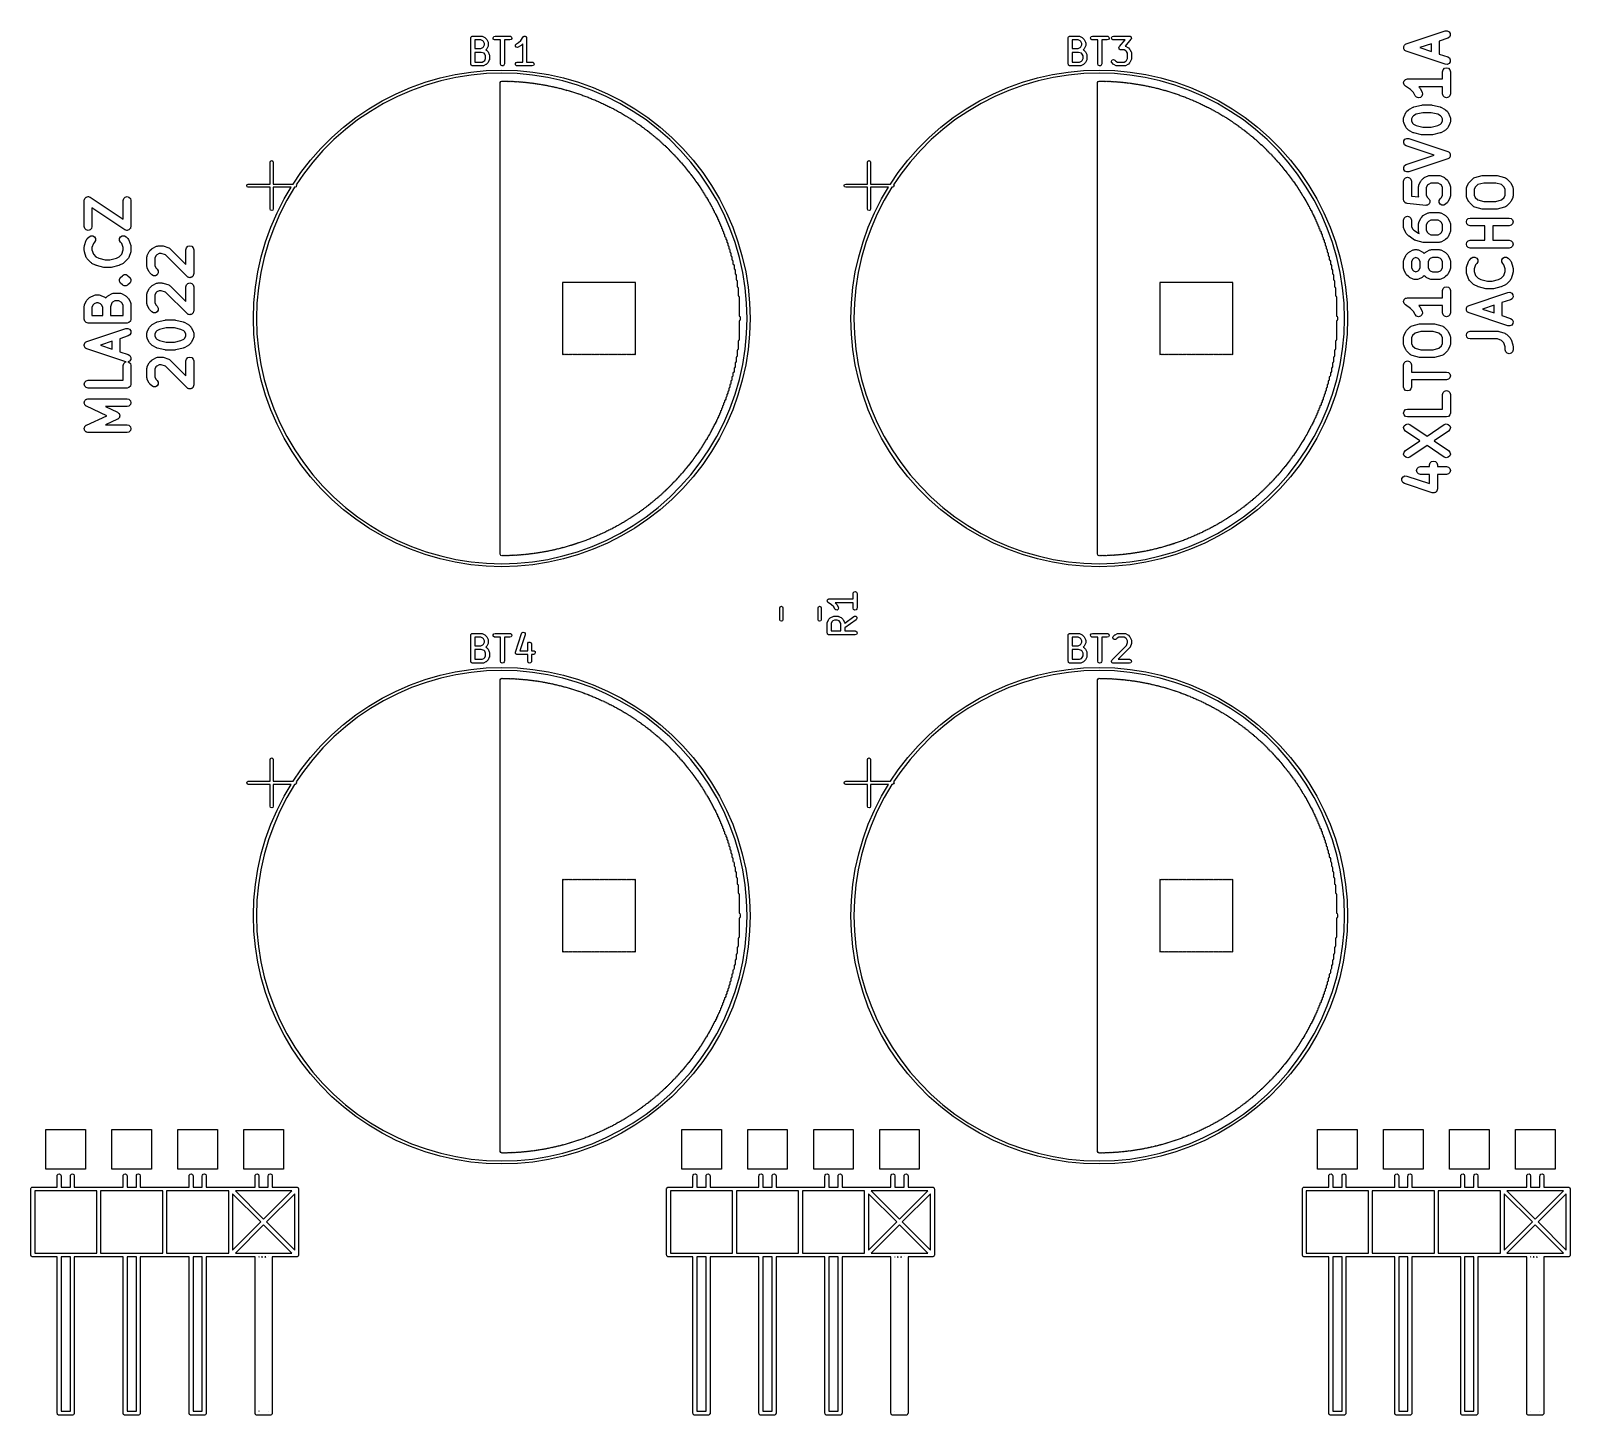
# Model space of a CAD drawing. Extents: x 0.03 to 2.37, y -0.23 to 1.87.
import ezdxf

# ---------------------------------------------------------------- set-up
doc = ezdxf.new("R2010")
doc.units = 0
doc.header["$MEASUREMENT"] = 0
doc.layers.add('BLACK', color=7, linetype='CONTINUOUS')

msp = doc.modelspace()

# ---------------------------------------------------------------- linework, layer by layer
at = {"layer": 'BLACK', "linetype": 'CONTINUOUS'}
for p, q in [((2.11825, 1.85322), (2.17731, 1.8729)), ((2.17731, 1.8729), (2.18036, 1.87309)), ((2.18036, 1.87309), (2.18309, 1.87172)), ((2.18309, 1.87172), (2.18478, 1.86917)), ((2.18478, 1.86917), (2.18496, 1.86612)), ((0.700234, 1.86211), (0.700302, 1.86249)), ((0.700234, 1.82274), (0.700234, 1.86211)), ((0.700279, 1.86262), (0.700345, 1.86274)), ((0.700302, 1.86249), (0.700279, 1.86262)), ((0.700345, 1.86274), (0.700412, 1.86312)), ((0.700412, 1.86312), (0.700906, 1.86371)), ((0.700906, 1.86371), (0.701289, 1.86437)), ((0.701289, 1.86437), (0.701539, 1.86446)), ((0.701539, 1.86446), (0.701711, 1.86467)), ((0.701711, 1.86467), (0.702466, 1.8648)), ((0.702466, 1.8648), (0.703187, 1.86506)), ((0.703187, 1.86506), (0.71631, 1.86506)), ((0.70614, 1.85916), (0.70614, 1.84632)), ((0.715613, 1.85916), (0.70614, 1.85916)), ((0.70614, 1.84632), (0.715613, 1.84632)), ((0.718311, 1.85781), (0.715613, 1.85916)), ((0.715613, 1.84632), (0.718311, 1.84766)), ((0.71631, 1.86506), (0.71732, 1.86489)), ((0.71732, 1.86489), (0.717456, 1.86477)), ((0.717456, 1.86477), (0.717631, 1.86475)), ((0.717631, 1.86475), (0.721381, 1.86288)), ((0.719508, 1.85661), (0.718311, 1.85781)), ((0.718311, 1.84766), (0.719508, 1.84886)), ((0.720857, 1.85391), (0.719508, 1.85661)), ((0.719508, 1.84886), (0.720857, 1.85156)), ((0.720857, 1.85156), (0.720857, 1.85391)), ((0.721381, 1.86288), (0.72209, 1.86235)), ((0.72209, 1.86235), (0.722148, 1.86232)), ((0.722148, 1.86232), (0.724023, 1.86045)), ((0.724023, 1.84502), (0.72314, 1.84414)), ((0.72314, 1.84414), (0.72377, 1.8438)), ((0.72377, 1.8438), (0.723863, 1.84365)), ((0.723863, 1.84365), (0.724023, 1.84358)), ((0.724023, 1.86045), (0.724529, 1.85973)), ((0.72405, 1.84508), (0.724023, 1.84502)), ((0.724023, 1.84358), (0.725897, 1.8417)), ((0.724576, 1.84579), (0.72405, 1.84508)), ((0.724529, 1.85973), (0.724576, 1.85968)), ((0.724576, 1.85968), (0.726451, 1.85593)), ((0.726451, 1.84954), (0.724576, 1.84579)), ((0.726451, 1.85593), (0.726743, 1.85495)), ((0.726471, 1.84972), (0.726451, 1.84954)), ((0.726584, 1.84985), (0.726471, 1.84972)), ((0.726762, 1.85086), (0.726584, 1.84985)), ((0.726743, 1.85495), (0.726702, 1.85478)), ((0.726702, 1.85478), (0.726762, 1.85461)), ((0.726762, 1.85461), (0.726762, 1.85086)), ((0.734025, 1.86262), (0.735035, 1.86437)), ((0.734376, 1.86063), (0.734025, 1.86262)), ((0.735923, 1.85934), (0.734376, 1.86063)), ((0.735035, 1.86437), (0.736933, 1.86506)), ((0.736933, 1.85916), (0.735923, 1.85934)), ((0.736933, 1.86506), (0.75943, 1.86506)), ((0.745229, 1.85916), (0.736933, 1.85916)), ((0.745229, 1.82274), (0.745229, 1.85916)), ((0.75943, 1.85916), (0.751134, 1.85916)), ((0.751134, 1.85916), (0.751134, 1.82274)), ((0.75943, 1.86506), (0.76044, 1.86489)), ((0.761328, 1.85985), (0.75943, 1.85916)), ((0.76044, 1.86489), (0.761987, 1.86359)), ((0.762338, 1.8616), (0.761328, 1.85985)), ((0.761987, 1.86359), (0.762338, 1.8616)), ((0.767848, 1.85002), (0.767969, 1.85204)), ((0.769052, 1.8484), (0.767848, 1.85002)), ((0.767969, 1.85204), (0.769358, 1.8535)), ((0.771016, 1.84793), (0.769052, 1.8484)), ((0.769358, 1.8535), (0.772679, 1.85516)), ((0.771999, 1.84822), (0.771016, 1.84793)), ((0.775749, 1.8501), (0.771999, 1.84822)), ((0.772679, 1.85516), (0.775883, 1.85837)), ((0.775793, 1.85014), (0.775749, 1.8501)), ((0.776516, 1.85065), (0.775793, 1.85014)), ((0.775883, 1.85837), (0.77947, 1.86375)), ((0.778974, 1.85311), (0.776516, 1.85065)), ((0.778974, 1.82569), (0.778974, 1.85311)), ((0.77947, 1.86375), (0.780179, 1.86449)), ((0.780179, 1.86449), (0.780342, 1.86454)), ((0.780342, 1.86454), (0.780451, 1.86467)), ((0.780451, 1.86467), (0.781295, 1.86482)), ((0.781295, 1.86482), (0.782117, 1.86506)), ((0.782117, 1.86506), (0.782273, 1.86499)), ((0.782273, 1.86499), (0.78244, 1.86502)), ((0.78244, 1.86502), (0.783182, 1.86459)), ((0.783182, 1.86459), (0.783967, 1.86425)), ((0.783967, 1.86425), (0.784042, 1.86409)), ((0.784042, 1.86409), (0.784189, 1.86401)), ((0.784189, 1.86401), (0.784482, 1.8632)), ((0.784482, 1.8632), (0.784862, 1.86244)), ((0.784862, 1.86244), (0.784822, 1.86227)), ((0.784822, 1.86227), (0.78488, 1.86211)), ((0.78488, 1.86211), (0.78488, 1.82569)), ((1.60575, 1.86211), (1.60581, 1.86249)), ((1.60575, 1.82274), (1.60575, 1.86211)), ((1.60579, 1.86262), (1.60586, 1.86274)), ((1.60581, 1.86249), (1.60579, 1.86262)), ((1.60586, 1.86274), (1.60592, 1.86312)), ((1.60592, 1.86312), (1.60642, 1.86371)), ((1.60642, 1.86371), (1.6068, 1.86437)), ((1.6068, 1.86437), (1.60705, 1.86446)), ((1.60705, 1.86446), (1.60722, 1.86467)), ((1.60722, 1.86467), (1.60798, 1.8648)), ((1.60798, 1.8648), (1.6087, 1.86506)), ((1.6087, 1.86506), (1.62182, 1.86506)), ((1.61165, 1.85916), (1.61165, 1.84632)), ((1.62113, 1.85916), (1.61165, 1.85916)), ((1.61165, 1.84632), (1.62113, 1.84632)), ((1.62382, 1.85781), (1.62113, 1.85916)), ((1.62113, 1.84632), (1.62382, 1.84766)), ((1.62182, 1.86506), (1.62283, 1.86489)), ((1.62283, 1.86489), (1.62297, 1.86477)), ((1.62297, 1.86477), (1.62314, 1.86475)), ((1.62314, 1.86475), (1.62689, 1.86288)), ((1.62502, 1.85661), (1.62382, 1.85781)), ((1.62382, 1.84766), (1.62502, 1.84886)), ((1.62637, 1.85391), (1.62502, 1.85661)), ((1.62502, 1.84886), (1.62637, 1.85156)), ((1.62637, 1.85156), (1.62637, 1.85391)), ((1.62689, 1.86288), (1.6276, 1.86235)), ((1.6276, 1.86235), (1.62766, 1.86232)), ((1.62766, 1.86232), (1.62953, 1.86045)), ((1.62953, 1.84502), (1.62865, 1.84414)), ((1.62865, 1.84414), (1.62928, 1.8438)), ((1.62928, 1.8438), (1.62937, 1.84365)), ((1.62937, 1.84365), (1.62953, 1.84358)), ((1.62953, 1.86045), (1.63004, 1.85973)), ((1.62956, 1.84508), (1.62953, 1.84502)), ((1.62953, 1.84358), (1.63141, 1.8417)), ((1.63009, 1.84579), (1.62956, 1.84508)), ((1.63004, 1.85973), (1.63009, 1.85968)), ((1.63009, 1.85968), (1.63196, 1.85593)), ((1.63196, 1.84954), (1.63009, 1.84579)), ((1.63196, 1.85593), (1.63225, 1.85495)), ((1.63198, 1.84972), (1.63196, 1.84954)), ((1.6321, 1.84985), (1.63198, 1.84972)), ((1.63227, 1.85086), (1.6321, 1.84985)), ((1.63225, 1.85495), (1.63221, 1.85478)), ((1.63221, 1.85478), (1.63227, 1.85461)), ((1.63227, 1.85461), (1.63227, 1.85086)), ((1.63954, 1.86262), (1.64055, 1.86437)), ((1.63989, 1.86063), (1.63954, 1.86262)), ((1.64143, 1.85934), (1.63989, 1.86063)), ((1.64055, 1.86437), (1.64244, 1.86506)), ((1.64244, 1.85916), (1.64143, 1.85934)), ((1.64244, 1.86506), (1.66494, 1.86506)), ((1.65074, 1.85916), (1.64244, 1.85916)), ((1.65074, 1.82274), (1.65074, 1.85916)), ((1.66494, 1.85916), (1.65665, 1.85916)), ((1.65665, 1.85916), (1.65665, 1.82274)), ((1.66494, 1.86506), (1.66595, 1.86489)), ((1.66684, 1.85985), (1.66494, 1.85916)), ((1.66595, 1.86489), (1.6675, 1.86359)), ((1.66785, 1.8616), (1.66684, 1.85985)), ((1.6675, 1.86359), (1.66785, 1.8616)), ((1.67141, 1.86262), (1.67242, 1.86437)), ((1.67176, 1.86063), (1.67141, 1.86262)), ((1.67331, 1.85934), (1.67176, 1.86063)), ((1.67242, 1.86437), (1.67432, 1.86506)), ((1.67432, 1.85916), (1.67331, 1.85934)), ((1.67432, 1.86506), (1.69869, 1.86506)), ((1.69218, 1.85916), (1.67432, 1.85916)), ((1.68261, 1.84717), (1.6827, 1.84739)), ((1.68287, 1.84642), (1.68261, 1.84717)), ((1.68266, 1.84763), (1.68305, 1.84832)), ((1.6827, 1.84739), (1.68266, 1.84763)), ((1.68301, 1.84564), (1.68287, 1.84642)), ((1.68319, 1.84549), (1.68301, 1.84564)), ((1.68305, 1.84832), (1.68334, 1.84906)), ((1.68326, 1.84526), (1.68319, 1.84549)), ((1.68394, 1.84485), (1.68326, 1.84526)), ((1.68334, 1.84906), (1.69218, 1.85916)), ((1.68455, 1.84434), (1.68394, 1.84485)), ((1.68489, 1.84428), (1.68455, 1.84434)), ((1.68499, 1.84422), (1.68489, 1.84428)), ((1.68513, 1.84424), (1.68499, 1.84422)), ((1.68556, 1.84416), (1.68513, 1.84424)), ((1.69049, 1.84416), (1.68556, 1.84416)), ((1.69319, 1.84281), (1.69049, 1.84416)), ((1.70091, 1.86017), (1.69195, 1.84993)), ((1.69195, 1.84993), (1.6922, 1.84989)), ((1.6922, 1.84989), (1.69233, 1.84977)), ((1.69233, 1.84977), (1.69251, 1.84975)), ((1.69251, 1.84975), (1.69626, 1.84788)), ((1.69626, 1.84788), (1.69697, 1.84735)), ((1.69697, 1.84735), (1.69703, 1.84733)), ((1.69703, 1.84733), (1.6989, 1.84545)), ((1.69869, 1.86506), (1.69912, 1.86499)), ((1.6989, 1.84545), (1.69941, 1.84473)), ((1.69912, 1.86499), (1.69926, 1.86501)), ((1.69926, 1.86501), (1.69937, 1.86494)), ((1.69937, 1.86494), (1.6997, 1.86489)), ((1.69941, 1.84473), (1.69945, 1.84468)), ((1.69945, 1.84468), (1.70133, 1.84093)), ((1.6997, 1.86489), (1.70031, 1.86437)), ((1.70031, 1.86437), (1.70099, 1.86396)), ((1.7012, 1.86091), (1.70091, 1.86017)), ((1.70099, 1.86396), (1.70106, 1.86374)), ((1.70106, 1.86374), (1.70124, 1.86359)), ((1.7016, 1.8616), (1.7012, 1.86091)), ((1.70124, 1.86359), (1.70138, 1.8628)), ((1.70138, 1.8628), (1.70164, 1.86205)), ((1.70164, 1.86205), (1.70155, 1.86183)), ((1.70155, 1.86183), (1.7016, 1.8616)), ((2.11434, 1.8488), (2.1145, 1.84912)), ((2.11441, 1.84762), (2.11434, 1.8488)), ((2.11434, 1.84643), (2.11441, 1.84762)), ((2.1145, 1.84611), (2.11434, 1.84643)), ((2.1145, 1.84912), (2.11452, 1.84948)), ((2.11452, 1.84575), (2.1145, 1.84611)), ((2.11452, 1.84948), (2.11517, 1.85047)), ((2.11517, 1.84476), (2.11452, 1.84575)), ((2.11517, 1.85047), (2.1157, 1.85153)), ((2.1157, 1.8437), (2.11517, 1.84476)), ((2.1157, 1.85153), (2.116, 1.85173)), ((2.116, 1.8435), (2.1157, 1.8437)), ((2.116, 1.85173), (2.1162, 1.85203)), ((2.1162, 1.8432), (2.116, 1.8435)), ((2.1162, 1.85203), (2.11726, 1.85256)), ((2.11726, 1.85256), (2.11825, 1.85322)), ((2.1564, 1.85348), (2.1388, 1.84762)), ((2.1388, 1.84762), (2.1564, 1.84175)), ((2.1564, 1.84175), (2.1564, 1.85348)), ((2.18104, 1.8617), (2.16821, 1.85742)), ((2.16821, 1.85742), (2.16821, 1.83781)), ((2.18359, 1.86338), (2.18104, 1.8617)), ((2.18496, 1.86612), (2.18359, 1.86338)), ((0.700497, 1.82202), (0.700234, 1.82274)), ((0.70063, 1.82126), (0.700497, 1.82202)), ((0.700834, 1.82109), (0.70063, 1.82126)), ((0.700925, 1.82084), (0.700834, 1.82109)), ((0.701589, 1.82046), (0.700925, 1.82084)), ((0.702177, 1.81997), (0.701589, 1.82046)), ((0.70614, 1.84041), (0.70614, 1.82569)), ((0.715831, 1.84041), (0.70614, 1.84041)), ((0.70614, 1.82569), (0.717488, 1.82569)), ((0.72034, 1.83891), (0.715831, 1.84041)), ((0.717488, 1.82569), (0.720186, 1.82704)), ((0.723255, 1.82197), (0.719506, 1.8201)), ((0.720186, 1.82704), (0.721383, 1.82824)), ((0.721383, 1.83786), (0.72034, 1.83891)), ((0.722731, 1.83517), (0.721383, 1.83786)), ((0.721383, 1.82824), (0.722731, 1.83094)), ((0.722731, 1.83094), (0.722731, 1.83517)), ((0.7233, 1.82202), (0.723255, 1.82197)), ((0.724023, 1.82253), (0.7233, 1.82202)), ((0.725897, 1.8244), (0.724023, 1.82253)), ((0.725897, 1.8417), (0.726404, 1.84098)), ((0.725925, 1.82446), (0.725897, 1.8244)), ((0.726451, 1.82517), (0.725925, 1.82446)), ((0.726404, 1.84098), (0.726451, 1.84093)), ((0.726451, 1.84093), (0.728325, 1.83718)), ((0.728325, 1.82892), (0.726451, 1.82517)), ((0.728325, 1.83718), (0.728618, 1.8362)), ((0.728345, 1.82909), (0.728325, 1.82892)), ((0.728459, 1.82923), (0.728345, 1.82909)), ((0.728637, 1.83024), (0.728459, 1.82923)), ((0.728618, 1.8362), (0.728577, 1.83603)), ((0.728577, 1.83603), (0.728637, 1.83586)), ((0.728637, 1.83586), (0.728637, 1.83024)), ((0.74592, 1.82084), (0.745229, 1.82274)), ((0.747669, 1.81983), (0.74592, 1.82084)), ((0.749658, 1.82018), (0.747669, 1.81983)), ((0.750956, 1.82173), (0.749658, 1.82018)), ((0.751134, 1.82274), (0.750956, 1.82173)), ((0.767771, 1.82325), (0.768781, 1.825)), ((0.768121, 1.82126), (0.767771, 1.82325)), ((0.769669, 1.81997), (0.768121, 1.82126)), ((0.768781, 1.825), (0.770679, 1.82569)), ((0.770679, 1.82569), (0.778974, 1.82569)), ((0.78488, 1.82569), (0.793176, 1.82569)), ((0.793176, 1.82569), (0.794186, 1.82552)), ((0.795074, 1.82048), (0.793176, 1.81979)), ((0.794186, 1.82552), (0.795733, 1.82422)), ((0.796084, 1.82223), (0.795074, 1.82048)), ((0.795733, 1.82422), (0.796084, 1.82223)), ((1.60601, 1.82202), (1.60575, 1.82274)), ((1.60614, 1.82126), (1.60601, 1.82202)), ((1.60635, 1.82109), (1.60614, 1.82126)), ((1.60644, 1.82084), (1.60635, 1.82109)), ((1.6071, 1.82046), (1.60644, 1.82084)), ((1.60769, 1.81997), (1.6071, 1.82046)), ((1.61165, 1.84041), (1.61165, 1.82569)), ((1.62134, 1.84041), (1.61165, 1.84041)), ((1.61165, 1.82569), (1.623, 1.82569)), ((1.62585, 1.83891), (1.62134, 1.84041)), ((1.623, 1.82569), (1.6257, 1.82704)), ((1.62877, 1.82197), (1.62502, 1.8201)), ((1.6257, 1.82704), (1.62689, 1.82824)), ((1.62689, 1.83786), (1.62585, 1.83891)), ((1.62824, 1.83517), (1.62689, 1.83786)), ((1.62689, 1.82824), (1.62824, 1.83094)), ((1.62824, 1.83094), (1.62824, 1.83517)), ((1.62881, 1.82202), (1.62877, 1.82197)), ((1.62953, 1.82253), (1.62881, 1.82202)), ((1.63141, 1.8244), (1.62953, 1.82253)), ((1.63141, 1.8417), (1.63192, 1.84098)), ((1.63144, 1.82446), (1.63141, 1.8244)), ((1.63196, 1.82517), (1.63144, 1.82446)), ((1.63192, 1.84098), (1.63196, 1.84093)), ((1.63196, 1.84093), (1.63384, 1.83718)), ((1.63384, 1.82892), (1.63196, 1.82517)), ((1.63384, 1.83718), (1.63413, 1.8362)), ((1.63386, 1.82909), (1.63384, 1.82892)), ((1.63397, 1.82923), (1.63386, 1.82909)), ((1.63415, 1.83024), (1.63397, 1.82923)), ((1.63413, 1.8362), (1.63409, 1.83603)), ((1.63409, 1.83603), (1.63415, 1.83586)), ((1.63415, 1.83586), (1.63415, 1.83024)), ((1.65143, 1.82084), (1.65074, 1.82274)), ((1.65318, 1.81983), (1.65143, 1.82084)), ((1.65517, 1.82018), (1.65318, 1.81983)), ((1.65647, 1.82173), (1.65517, 1.82018)), ((1.65665, 1.82274), (1.65647, 1.82173)), ((1.67146, 1.82725), (1.67262, 1.82891)), ((1.67164, 1.82524), (1.67146, 1.82725)), ((1.67223, 1.8244), (1.67164, 1.82524)), ((1.6741, 1.82253), (1.67223, 1.8244)), ((1.67262, 1.82891), (1.67457, 1.82943)), ((1.67416, 1.8225), (1.6741, 1.82253)), ((1.67487, 1.82197), (1.67416, 1.8225)), ((1.67457, 1.82943), (1.6764, 1.82858)), ((1.67862, 1.8201), (1.67487, 1.82197)), ((1.6764, 1.82858), (1.67794, 1.82704)), ((1.67794, 1.82704), (1.68064, 1.82569)), ((1.68064, 1.82569), (1.69049, 1.82569)), ((1.69049, 1.82569), (1.69319, 1.82704)), ((1.69626, 1.82197), (1.69251, 1.8201)), ((1.69439, 1.84161), (1.69319, 1.84281)), ((1.69319, 1.82704), (1.69439, 1.82824)), ((1.69573, 1.83892), (1.69439, 1.84161)), ((1.69439, 1.82824), (1.69573, 1.83094)), ((1.69573, 1.83094), (1.69573, 1.83892)), ((1.6963, 1.82202), (1.69626, 1.82197)), ((1.69703, 1.82253), (1.6963, 1.82202)), ((1.6989, 1.8244), (1.69703, 1.82253)), ((1.69893, 1.82446), (1.6989, 1.8244)), ((1.69945, 1.82517), (1.69893, 1.82446)), ((1.70133, 1.82892), (1.69945, 1.82517)), ((1.70133, 1.84093), (1.70162, 1.83995)), ((1.70135, 1.82909), (1.70133, 1.82892)), ((1.70146, 1.82923), (1.70135, 1.82909)), ((1.70164, 1.83024), (1.70146, 1.82923)), ((1.70162, 1.83995), (1.70158, 1.83978)), ((1.70158, 1.83978), (1.70164, 1.83961)), ((1.70164, 1.83961), (1.70164, 1.83024)), ((2.11726, 1.84267), (2.1162, 1.8432)), ((2.11825, 1.84201), (2.11726, 1.84267)), ((2.17731, 1.82233), (2.11825, 1.84201)), ((2.16821, 1.83781), (2.18104, 1.83353)), ((2.18036, 1.82214), (2.17731, 1.82233)), ((2.18309, 1.82351), (2.18036, 1.82214)), ((2.18104, 1.83353), (2.18359, 1.83185)), ((2.18478, 1.82606), (2.18309, 1.82351)), ((2.18359, 1.83185), (2.18496, 1.82911)), ((2.18496, 1.82911), (2.18478, 1.82606)), ((0.630937, 1.79496), (0.653643, 1.80156)), ((0.65477, 1.79717), (0.632338, 1.79065)), ((0.653643, 1.80156), (0.676718, 1.80672)), ((0.677567, 1.80227), (0.65477, 1.79717)), ((0.676718, 1.80672), (0.700071, 1.81042)), ((0.70064, 1.80592), (0.677567, 1.80227)), ((0.700071, 1.81042), (0.723611, 1.81264)), ((0.723896, 1.80812), (0.70064, 1.80592)), ((0.702561, 1.8199), (0.702177, 1.81997)), ((0.702674, 1.81983), (0.702561, 1.8199)), ((0.702804, 1.81986), (0.702674, 1.81983)), ((0.703187, 1.81979), (0.702804, 1.81986)), ((0.718185, 1.81979), (0.703187, 1.81979)), ((0.718351, 1.81985), (0.718185, 1.81979)), ((0.718523, 1.81981), (0.718351, 1.81985)), ((0.719506, 1.8201), (0.718523, 1.81981)), ((0.723611, 1.81264), (0.747244, 1.81339)), ((0.747244, 1.80885), (0.723896, 1.80812)), ((0.745574, 1.7962), (0.747244, 1.79689)), ((0.747244, 1.81339), (0.770877, 1.81264)), ((0.770592, 1.80812), (0.747244, 1.80885)), ((0.747244, 1.79689), (0.748079, 1.79654)), ((0.748079, 1.79654), (0.748819, 1.79685)), ((0.748819, 1.79685), (0.749606, 1.79652)), ((0.749606, 1.79652), (0.750394, 1.79685)), ((0.750394, 1.79685), (0.751181, 1.79652)), ((0.751181, 1.79652), (0.751969, 1.79685)), ((0.751969, 1.79685), (0.752803, 1.7965)), ((0.752803, 1.7965), (0.753543, 1.79681)), ((0.753543, 1.79681), (0.754378, 1.79647)), ((0.754378, 1.79647), (0.755118, 1.79677)), ((0.755118, 1.79677), (0.755953, 1.79643)), ((0.770679, 1.81979), (0.769669, 1.81997)), ((0.793849, 1.80592), (0.770592, 1.80812)), ((0.793176, 1.81979), (0.770679, 1.81979)), ((0.770877, 1.81264), (0.794417, 1.81042)), ((0.816921, 1.80227), (0.793849, 1.80592)), ((0.794417, 1.81042), (0.81777, 1.80672)), ((0.839718, 1.79717), (0.816921, 1.80227)), ((0.81777, 1.80672), (0.840845, 1.80156)), ((0.86215, 1.79065), (0.839718, 1.79717)), ((0.840845, 1.80156), (0.863551, 1.79496)), ((1.53645, 1.79496), (1.55915, 1.80156)), ((1.56028, 1.79717), (1.53785, 1.79065)), ((1.55915, 1.80156), (1.58223, 1.80672)), ((1.58308, 1.80227), (1.56028, 1.79717)), ((1.58223, 1.80672), (1.60558, 1.81042)), ((1.60615, 1.80592), (1.58308, 1.80227)), ((1.60558, 1.81042), (1.62912, 1.81264)), ((1.62941, 1.80812), (1.60615, 1.80592)), ((1.60807, 1.8199), (1.60769, 1.81997)), ((1.60819, 1.81983), (1.60807, 1.8199)), ((1.60832, 1.81986), (1.60819, 1.81983)), ((1.6087, 1.81979), (1.60832, 1.81986)), ((1.6237, 1.81979), (1.6087, 1.81979)), ((1.62386, 1.81985), (1.6237, 1.81979)), ((1.62403, 1.81981), (1.62386, 1.81985)), ((1.62502, 1.8201), (1.62403, 1.81981)), ((1.62912, 1.81264), (1.65276, 1.81339)), ((1.65276, 1.80885), (1.62941, 1.80812)), ((1.65109, 1.7962), (1.65276, 1.79689)), ((1.65276, 1.81339), (1.67639, 1.81264)), ((1.6761, 1.80812), (1.65276, 1.80885)), ((1.65276, 1.79689), (1.65359, 1.79654)), ((1.65359, 1.79654), (1.65433, 1.79685)), ((1.65433, 1.79685), (1.65512, 1.79652)), ((1.65512, 1.79652), (1.65591, 1.79685)), ((1.65591, 1.79685), (1.65669, 1.79652)), ((1.65669, 1.79652), (1.65748, 1.79685)), ((1.65748, 1.79685), (1.65832, 1.7965)), ((1.65832, 1.7965), (1.65906, 1.79681)), ((1.65906, 1.79681), (1.65989, 1.79647)), ((1.65989, 1.79647), (1.66063, 1.79677)), ((1.66063, 1.79677), (1.66146, 1.79643)), ((1.69936, 1.80592), (1.6761, 1.80812)), ((1.67639, 1.81264), (1.69993, 1.81042)), ((1.67879, 1.82008), (1.67862, 1.8201)), ((1.67893, 1.81997), (1.67879, 1.82008)), ((1.67994, 1.81979), (1.67893, 1.81997)), ((1.69119, 1.81979), (1.67994, 1.81979)), ((1.69135, 1.81985), (1.69119, 1.81979)), ((1.69153, 1.81981), (1.69135, 1.81985)), ((1.69251, 1.8201), (1.69153, 1.81981)), ((1.72243, 1.80227), (1.69936, 1.80592)), ((1.69993, 1.81042), (1.72328, 1.80672)), ((1.74523, 1.79717), (1.72243, 1.80227)), ((1.72328, 1.80672), (1.74636, 1.80156)), ((1.76766, 1.79065), (1.74523, 1.79717)), ((1.74636, 1.80156), (1.76906, 1.79496)), ((2.11466, 1.79584), (2.11501, 1.79714)), ((2.11501, 1.79714), (2.11514, 1.79728)), ((2.11514, 1.79728), (2.11521, 1.79746)), ((2.11521, 1.79746), (2.11622, 1.79835)), ((2.11622, 1.79835), (2.11717, 1.7993)), ((2.11717, 1.7993), (2.11736, 1.79935)), ((2.11736, 1.79935), (2.1175, 1.79948)), ((2.1175, 1.79948), (2.11882, 1.79974)), ((2.11882, 1.79974), (2.12012, 1.80009)), ((2.12012, 1.80009), (2.17327, 1.80009)), ((2.17327, 1.81106), (2.17406, 1.81401)), ((2.17327, 1.80009), (2.17327, 1.81106)), ((2.17406, 1.81401), (2.17622, 1.81617)), ((2.17622, 1.81617), (2.17918, 1.81696)), ((2.17918, 1.81696), (2.18213, 1.81617)), ((2.18213, 1.81617), (2.18429, 1.81401)), ((2.18429, 1.81401), (2.18508, 1.81106)), ((2.18508, 1.81106), (2.18508, 1.77731)), ((0.565923, 1.76683), (0.58699, 1.77756)), ((0.58892, 1.77346), (0.568107, 1.76286)), ((0.58699, 1.77756), (0.60869, 1.78696)), ((0.610359, 1.78274), (0.58892, 1.77346)), ((0.60869, 1.78696), (0.630937, 1.79496)), ((0.632338, 1.79065), (0.610359, 1.78274)), ((0.744882, 1.79453), (0.745574, 1.7962)), ((0.744882, 1.07949), (0.744882, 1.79453)), ((0.755953, 1.79643), (0.756693, 1.79673)), ((0.756693, 1.79673), (0.757528, 1.79639)), ((0.757528, 1.79639), (0.758268, 1.79669)), ((0.758268, 1.79669), (0.759103, 1.79635)), ((0.759103, 1.79635), (0.759843, 1.79665)), ((0.759843, 1.79665), (0.760725, 1.79629)), ((0.760725, 1.79629), (0.761417, 1.79657)), ((0.761417, 1.79657), (0.762252, 1.79623)), ((0.762252, 1.79623), (0.762992, 1.79654)), ((0.762992, 1.79654), (0.763875, 1.79617)), ((0.763875, 1.79617), (0.764567, 1.79646)), ((0.764567, 1.79646), (0.765449, 1.79609)), ((0.765449, 1.79609), (0.766142, 1.79638)), ((0.766142, 1.79638), (0.767024, 1.79601)), ((0.767024, 1.79601), (0.767717, 1.7963)), ((0.767717, 1.7963), (0.768646, 1.79591)), ((0.768646, 1.79591), (0.769291, 1.79618)), ((0.769291, 1.79618), (0.770174, 1.79582)), ((0.770174, 1.79582), (0.770866, 1.7961)), ((0.770866, 1.7961), (0.771796, 1.79572)), ((0.771796, 1.79572), (0.772441, 1.79598)), ((0.772441, 1.79598), (0.773371, 1.7956)), ((0.773371, 1.7956), (0.774016, 1.79587)), ((0.774016, 1.79587), (0.774965, 1.79547)), ((0.774965, 1.79547), (0.77563, 1.79575)), ((0.77563, 1.79575), (0.77656, 1.79536)), ((0.77656, 1.79536), (0.777205, 1.79563)), ((0.777205, 1.79563), (0.778182, 1.79522)), ((0.778182, 1.79522), (0.77878, 1.79547)), ((0.77878, 1.79547), (0.779709, 1.79509)), ((0.779709, 1.79509), (0.780354, 1.79535)), ((0.780354, 1.79535), (0.781332, 1.79495)), ((0.781332, 1.79495), (0.781929, 1.7952)), ((0.781929, 1.7952), (0.782907, 1.79479)), ((0.782907, 1.79479), (0.783504, 1.79504)), ((0.783504, 1.79504), (0.784481, 1.79463)), ((0.784481, 1.79463), (0.785079, 1.79488)), ((0.785079, 1.79488), (0.786056, 1.79448)), ((0.786056, 1.79448), (0.786654, 1.79472)), ((0.786654, 1.79472), (0.787679, 1.7943)), ((0.787679, 1.7943), (0.788228, 1.79453)), ((0.788228, 1.79453), (0.789253, 1.7941)), ((0.789253, 1.7941), (0.789803, 1.79433)), ((0.789803, 1.79433), (0.790828, 1.79391)), ((0.790828, 1.79391), (0.791378, 1.79413)), ((0.791378, 1.79413), (0.792403, 1.79371)), ((0.792403, 1.79371), (0.792953, 1.79394)), ((0.792953, 1.79394), (0.793978, 1.79351)), ((0.793978, 1.79351), (0.794528, 1.79374)), ((0.794528, 1.79374), (0.795553, 1.79332)), ((0.795553, 1.79332), (0.796102, 1.79354)), ((0.796102, 1.79354), (0.797175, 1.7931)), ((0.797175, 1.7931), (0.797677, 1.79331)), ((0.797677, 1.79331), (0.79875, 1.79286)), ((0.79875, 1.79286), (0.799252, 1.79307)), ((0.799252, 1.79307), (0.800277, 1.79265)), ((0.800277, 1.79265), (0.800827, 1.79287)), ((0.800827, 1.79287), (0.801947, 1.79241)), ((0.801947, 1.79241), (0.802402, 1.7926)), ((0.802402, 1.7926), (0.803474, 1.79215)), ((0.803474, 1.79215), (0.803976, 1.79236)), ((0.803976, 1.79236), (0.805049, 1.79192)), ((0.805049, 1.79192), (0.805551, 1.79213)), ((0.805551, 1.79213), (0.806671, 1.79166)), ((0.806671, 1.79166), (0.807126, 1.79185)), ((0.807126, 1.79185), (0.808246, 1.79139)), ((0.808246, 1.79139), (0.808701, 1.79157)), ((0.808701, 1.79157), (0.809821, 1.79111)), ((0.809821, 1.79111), (0.810276, 1.7913)), ((0.810276, 1.7913), (0.811396, 1.79084)), ((0.811396, 1.79084), (0.81185, 1.79102)), ((0.81185, 1.79102), (0.813018, 1.79054)), ((0.813018, 1.79054), (0.813425, 1.79071)), ((0.813425, 1.79071), (0.814545, 1.79024)), ((0.814545, 1.79024), (0.815, 1.79043)), ((0.815, 1.79043), (0.816168, 1.78995)), ((0.816168, 1.78995), (0.816575, 1.79012)), ((0.816575, 1.79012), (0.817742, 1.78963)), ((0.817742, 1.78963), (0.81815, 1.7898)), ((0.81815, 1.7898), (0.819317, 1.78932)), ((0.819317, 1.78932), (0.819724, 1.78949)), ((0.819724, 1.78949), (0.820892, 1.789)), ((0.820892, 1.789), (0.821299, 1.78917)), ((0.821299, 1.78917), (0.822514, 1.78867)), ((0.822514, 1.78867), (0.822874, 1.78882)), ((0.822874, 1.78882), (0.824089, 1.78832)), ((0.824089, 1.78832), (0.824449, 1.78846)), ((0.824449, 1.78846), (0.825664, 1.78796)), ((0.825664, 1.78796), (0.826024, 1.78811)), ((0.826024, 1.78811), (0.827239, 1.78761)), ((0.827239, 1.78761), (0.827598, 1.78776)), ((0.827598, 1.78776), (0.828814, 1.78725)), ((0.828814, 1.78725), (0.829173, 1.7874)), ((0.829173, 1.7874), (0.830388, 1.7869)), ((0.830388, 1.7869), (0.830748, 1.78705)), ((0.830748, 1.78705), (0.832011, 1.78652)), ((0.832011, 1.78652), (0.832323, 1.78665)), ((0.832323, 1.78665), (0.833585, 1.78613)), ((0.833585, 1.78613), (0.833898, 1.78626)), ((0.833898, 1.78626), (0.83516, 1.78574)), ((0.83516, 1.78574), (0.835472, 1.78587)), ((0.835472, 1.78587), (0.836735, 1.78534)), ((0.836735, 1.78534), (0.837047, 1.78547)), ((0.837047, 1.78547), (0.838357, 1.78493)), ((0.838357, 1.78493), (0.838622, 1.78504)), ((0.838622, 1.78504), (0.839885, 1.78452)), ((0.839885, 1.78452), (0.840197, 1.78465)), ((0.840197, 1.78465), (0.841507, 1.7841)), ((0.841507, 1.7841), (0.841772, 1.78421)), ((0.841772, 1.78421), (0.843082, 1.78367)), ((0.843082, 1.78367), (0.843346, 1.78378)), ((0.843346, 1.78378), (0.844657, 1.78324)), ((0.844657, 1.78324), (0.844921, 1.78335)), ((0.844921, 1.78335), (0.846279, 1.78278)), ((0.846279, 1.78278), (0.846496, 1.78287)), ((0.846496, 1.78287), (0.847806, 1.78233)), ((0.847806, 1.78233), (0.848071, 1.78244)), ((0.848071, 1.78244), (0.849429, 1.78188)), ((0.849429, 1.78188), (0.849646, 1.78197)), ((0.849646, 1.78197), (0.851003, 1.78141)), ((0.851003, 1.78141), (0.85122, 1.7815)), ((0.85122, 1.7815), (0.852578, 1.78093)), ((0.852578, 1.78093), (0.852795, 1.78102)), ((0.852795, 1.78102), (0.8542, 1.78044)), ((0.8542, 1.78044), (0.85437, 1.78051)), ((0.85437, 1.78051), (0.855728, 1.77995)), ((0.855728, 1.77995), (0.855945, 1.78004)), ((0.855945, 1.78004), (0.85735, 1.77946)), ((0.85735, 1.77946), (0.85752, 1.77953)), ((0.85752, 1.77953), (0.858925, 1.77895)), ((0.858925, 1.77895), (0.859094, 1.77902)), ((0.859094, 1.77902), (0.8605, 1.77843)), ((0.8605, 1.77843), (0.860669, 1.7785)), ((0.860669, 1.7785), (0.862122, 1.7779)), ((0.862122, 1.7779), (0.862244, 1.77795)), ((0.884129, 1.78274), (0.86215, 1.79065)), ((0.862244, 1.77795), (0.863649, 1.77737)), ((0.863551, 1.79496), (0.885798, 1.78696)), ((0.863649, 1.77737), (0.863819, 1.77744)), ((0.863819, 1.77744), (0.865272, 1.77684)), ((0.865272, 1.77684), (0.865394, 1.77689)), ((0.865394, 1.77689), (0.866846, 1.77629)), ((0.866846, 1.77629), (0.866969, 1.77634)), ((0.866969, 1.77634), (0.868421, 1.77574)), ((0.868421, 1.77574), (0.868543, 1.77579)), ((0.868543, 1.77579), (0.870044, 1.77517)), ((0.870044, 1.77517), (0.870118, 1.7752)), ((0.870118, 1.7752), (0.871571, 1.7746)), ((0.871571, 1.7746), (0.871693, 1.77465)), ((0.871693, 1.77465), (0.873193, 1.77402)), ((0.873193, 1.77402), (0.873268, 1.77406)), ((0.873268, 1.77406), (0.874768, 1.77343)), ((0.874768, 1.77343), (0.874843, 1.77346)), ((0.874843, 1.77346), (0.87639, 1.77282)), ((0.905568, 1.77346), (0.884129, 1.78274)), ((0.885798, 1.78696), (0.907498, 1.77756)), ((0.926382, 1.76286), (0.905568, 1.77346)), ((0.907498, 1.77756), (0.928566, 1.76683)), ((1.47143, 1.76683), (1.4925, 1.77756)), ((1.49443, 1.77346), (1.47362, 1.76286)), ((1.4925, 1.77756), (1.5142, 1.78696)), ((1.51587, 1.78274), (1.49443, 1.77346)), ((1.5142, 1.78696), (1.53645, 1.79496)), ((1.53785, 1.79065), (1.51587, 1.78274)), ((1.65039, 1.79453), (1.65109, 1.7962)), ((1.65039, 1.07949), (1.65039, 1.79453)), ((1.66146, 1.79643), (1.6622, 1.79673)), ((1.6622, 1.79673), (1.66304, 1.79639)), ((1.66304, 1.79639), (1.66378, 1.79669)), ((1.66378, 1.79669), (1.66461, 1.79635)), ((1.66461, 1.79635), (1.66535, 1.79665)), ((1.66535, 1.79665), (1.66624, 1.79629)), ((1.66624, 1.79629), (1.66693, 1.79657)), ((1.66693, 1.79657), (1.66776, 1.79623)), ((1.66776, 1.79623), (1.6685, 1.79654)), ((1.6685, 1.79654), (1.66939, 1.79617)), ((1.66939, 1.79617), (1.67008, 1.79646)), ((1.67008, 1.79646), (1.67096, 1.79609)), ((1.67096, 1.79609), (1.67165, 1.79638)), ((1.67165, 1.79638), (1.67254, 1.79601)), ((1.67254, 1.79601), (1.67323, 1.7963)), ((1.67323, 1.7963), (1.67416, 1.79591)), ((1.67416, 1.79591), (1.6748, 1.79618)), ((1.6748, 1.79618), (1.67569, 1.79582)), ((1.67569, 1.79582), (1.67638, 1.7961)), ((1.67638, 1.7961), (1.67731, 1.79572)), ((1.67731, 1.79572), (1.67795, 1.79598)), ((1.67795, 1.79598), (1.67888, 1.7956)), ((1.67888, 1.7956), (1.67953, 1.79587)), ((1.67953, 1.79587), (1.68048, 1.79547)), ((1.68048, 1.79547), (1.68114, 1.79575)), ((1.68114, 1.79575), (1.68207, 1.79536)), ((1.68207, 1.79536), (1.68272, 1.79563)), ((1.68272, 1.79563), (1.68369, 1.79522)), ((1.68369, 1.79522), (1.68429, 1.79547)), ((1.68429, 1.79547), (1.68522, 1.79509)), ((1.68522, 1.79509), (1.68587, 1.79535)), ((1.68587, 1.79535), (1.68684, 1.79495)), ((1.68684, 1.79495), (1.68744, 1.7952)), ((1.68744, 1.7952), (1.68842, 1.79479)), ((1.68842, 1.79479), (1.68902, 1.79504)), ((1.68902, 1.79504), (1.68999, 1.79463)), ((1.68999, 1.79463), (1.69059, 1.79488)), ((1.69059, 1.79488), (1.69157, 1.79448)), ((1.69157, 1.79448), (1.69217, 1.79472)), ((1.69217, 1.79472), (1.69319, 1.7943)), ((1.69319, 1.7943), (1.69374, 1.79453)), ((1.69374, 1.79453), (1.69477, 1.7941)), ((1.69477, 1.7941), (1.69531, 1.79433)), ((1.69531, 1.79433), (1.69634, 1.79391)), ((1.69634, 1.79391), (1.69689, 1.79413)), ((1.69689, 1.79413), (1.69791, 1.79371)), ((1.69791, 1.79371), (1.69846, 1.79394)), ((1.69846, 1.79394), (1.69949, 1.79351)), ((1.69949, 1.79351), (1.70004, 1.79374)), ((1.70004, 1.79374), (1.70106, 1.79332)), ((1.70106, 1.79332), (1.70161, 1.79354)), ((1.70161, 1.79354), (1.70269, 1.7931)), ((1.70269, 1.7931), (1.70319, 1.79331)), ((1.70319, 1.79331), (1.70426, 1.79286)), ((1.70426, 1.79286), (1.70476, 1.79307)), ((1.70476, 1.79307), (1.70579, 1.79265)), ((1.70579, 1.79265), (1.70634, 1.79287)), ((1.70634, 1.79287), (1.70746, 1.79241)), ((1.70746, 1.79241), (1.70791, 1.7926)), ((1.70791, 1.7926), (1.70899, 1.79215)), ((1.70899, 1.79215), (1.70949, 1.79236)), ((1.70949, 1.79236), (1.71056, 1.79192)), ((1.71056, 1.79192), (1.71106, 1.79213)), ((1.71106, 1.79213), (1.71218, 1.79166)), ((1.71218, 1.79166), (1.71264, 1.79185)), ((1.71264, 1.79185), (1.71376, 1.79139)), ((1.71376, 1.79139), (1.71421, 1.79157)), ((1.71421, 1.79157), (1.71533, 1.79111)), ((1.71533, 1.79111), (1.71579, 1.7913)), ((1.71579, 1.7913), (1.71691, 1.79084)), ((1.71691, 1.79084), (1.71736, 1.79102)), ((1.71736, 1.79102), (1.71853, 1.79054)), ((1.71853, 1.79054), (1.71894, 1.79071)), ((1.71894, 1.79071), (1.72006, 1.79024)), ((1.72006, 1.79024), (1.72051, 1.79043)), ((1.72051, 1.79043), (1.72168, 1.78995)), ((1.72168, 1.78995), (1.72209, 1.79012)), ((1.72209, 1.79012), (1.72325, 1.78963)), ((1.72325, 1.78963), (1.72366, 1.7898)), ((1.72366, 1.7898), (1.72483, 1.78932)), ((1.72483, 1.78932), (1.72524, 1.78949)), ((1.72524, 1.78949), (1.7264, 1.789)), ((1.7264, 1.789), (1.72681, 1.78917)), ((1.72681, 1.78917), (1.72803, 1.78867)), ((1.72803, 1.78867), (1.72839, 1.78882)), ((1.72839, 1.78882), (1.7296, 1.78832)), ((1.7296, 1.78832), (1.72996, 1.78846)), ((1.72996, 1.78846), (1.73118, 1.78796)), ((1.73118, 1.78796), (1.73154, 1.78811)), ((1.73154, 1.78811), (1.73275, 1.78761)), ((1.73275, 1.78761), (1.73311, 1.78776)), ((1.73311, 1.78776), (1.73433, 1.78725)), ((1.73433, 1.78725), (1.73469, 1.7874)), ((1.73469, 1.7874), (1.7359, 1.7869)), ((1.7359, 1.7869), (1.73626, 1.78705)), ((1.73626, 1.78705), (1.73752, 1.78652)), ((1.73752, 1.78652), (1.73783, 1.78665)), ((1.73783, 1.78665), (1.7391, 1.78613)), ((1.7391, 1.78613), (1.73941, 1.78626)), ((1.73941, 1.78626), (1.74067, 1.78574)), ((1.74067, 1.78574), (1.74098, 1.78587)), ((1.74098, 1.78587), (1.74225, 1.78534)), ((1.74225, 1.78534), (1.74256, 1.78547)), ((1.74256, 1.78547), (1.74387, 1.78493)), ((1.74387, 1.78493), (1.74413, 1.78504)), ((1.74413, 1.78504), (1.7454, 1.78452)), ((1.7454, 1.78452), (1.74571, 1.78465)), ((1.74571, 1.78465), (1.74702, 1.7841)), ((1.74702, 1.7841), (1.74728, 1.78421)), ((1.74728, 1.78421), (1.74859, 1.78367)), ((1.74859, 1.78367), (1.74886, 1.78378)), ((1.74886, 1.78378), (1.75017, 1.78324)), ((1.75017, 1.78324), (1.75043, 1.78335)), ((1.75043, 1.78335), (1.75179, 1.78278)), ((1.75179, 1.78278), (1.75201, 1.78287)), ((1.75201, 1.78287), (1.75332, 1.78233)), ((1.75332, 1.78233), (1.75358, 1.78244)), ((1.75358, 1.78244), (1.75494, 1.78188)), ((1.75494, 1.78188), (1.75516, 1.78197)), ((1.75516, 1.78197), (1.75652, 1.78141)), ((1.75652, 1.78141), (1.75673, 1.7815)), ((1.75673, 1.7815), (1.75809, 1.78093)), ((1.75809, 1.78093), (1.75831, 1.78102)), ((1.75831, 1.78102), (1.75971, 1.78044)), ((1.75971, 1.78044), (1.75988, 1.78051)), ((1.75988, 1.78051), (1.76124, 1.77995)), ((1.76124, 1.77995), (1.76146, 1.78004)), ((1.76146, 1.78004), (1.76286, 1.77946)), ((1.76286, 1.77946), (1.76303, 1.77953)), ((1.76303, 1.77953), (1.76444, 1.77895)), ((1.76444, 1.77895), (1.76461, 1.77902)), ((1.76461, 1.77902), (1.76601, 1.77843)), ((1.76601, 1.77843), (1.76618, 1.7785)), ((1.76618, 1.7785), (1.76763, 1.7779)), ((1.76763, 1.7779), (1.76776, 1.77795)), ((1.78964, 1.78274), (1.76766, 1.79065)), ((1.76776, 1.77795), (1.76916, 1.77737)), ((1.76906, 1.79496), (1.79131, 1.78696)), ((1.76916, 1.77737), (1.76933, 1.77744)), ((1.76933, 1.77744), (1.77078, 1.77684)), ((1.77078, 1.77684), (1.77091, 1.77689)), ((1.77091, 1.77689), (1.77236, 1.77629)), ((1.77236, 1.77629), (1.77248, 1.77634)), ((1.77248, 1.77634), (1.77393, 1.77574)), ((1.77393, 1.77574), (1.77406, 1.77579)), ((1.77406, 1.77579), (1.77556, 1.77517)), ((1.77556, 1.77517), (1.77563, 1.7752)), ((1.77563, 1.7752), (1.77708, 1.7746)), ((1.77708, 1.7746), (1.7772, 1.77465)), ((1.7772, 1.77465), (1.7787, 1.77402)), ((1.7787, 1.77402), (1.77878, 1.77406)), ((1.77878, 1.77406), (1.78028, 1.77343)), ((1.78028, 1.77343), (1.78035, 1.77346)), ((1.78035, 1.77346), (1.7819, 1.77282)), ((1.81108, 1.77346), (1.78964, 1.78274)), ((1.79131, 1.78696), (1.81301, 1.77756)), ((1.83189, 1.76286), (1.81108, 1.77346)), ((1.81301, 1.77756), (1.83408, 1.76683)), ((2.11422, 1.79418), (2.11427, 1.79437)), ((2.11456, 1.79289), (2.11422, 1.79418)), ((2.11423, 1.79456), (2.11466, 1.79584)), ((2.11427, 1.79437), (2.11423, 1.79456)), ((2.11483, 1.79157), (2.11456, 1.79289)), ((2.11496, 1.79142), (2.11483, 1.79157)), ((2.11501, 1.79123), (2.11496, 1.79142)), ((2.11596, 1.79028), (2.11501, 1.79123)), ((2.11685, 1.78927), (2.11596, 1.79028)), ((2.1248, 1.78397), (2.11685, 1.78927)), ((2.12933, 1.77944), (2.1248, 1.78397)), ((2.13171, 1.77467), (2.12933, 1.77944)), ((2.13374, 1.77238), (2.13171, 1.77467)), ((2.17327, 1.78828), (2.13719, 1.78828)), ((2.13719, 1.78828), (2.13836, 1.78711)), ((2.13836, 1.78711), (2.13883, 1.78629)), ((2.13883, 1.78629), (2.13946, 1.78558)), ((2.13946, 1.78558), (2.14228, 1.77995)), ((2.14192, 1.77406), (2.13963, 1.77203)), ((2.14289, 1.77696), (2.14192, 1.77406)), ((2.14228, 1.77995), (2.14289, 1.77696)), ((2.17327, 1.77731), (2.17327, 1.78828)), ((2.17406, 1.77436), (2.17327, 1.77731)), ((2.17622, 1.7722), (2.17406, 1.77436)), ((2.18429, 1.77436), (2.18213, 1.7722)), ((2.18508, 1.77731), (2.18429, 1.77436)), ((0.526015, 1.7415), (0.545571, 1.75479)), ((0.548, 1.75097), (0.528679, 1.73784)), ((0.545571, 1.75479), (0.565923, 1.76683)), ((0.568107, 1.76286), (0.548, 1.75097)), ((0.87639, 1.77282), (0.876417, 1.77283)), ((0.876417, 1.77283), (0.877918, 1.77221)), ((0.877918, 1.77221), (0.877992, 1.77224)), ((0.877992, 1.77224), (0.87954, 1.7716)), ((0.87954, 1.7716), (0.879567, 1.77161)), ((0.879567, 1.77161), (0.881115, 1.77097)), ((0.881115, 1.77097), (0.881142, 1.77098)), ((0.881142, 1.77098), (0.882689, 1.77034)), ((0.882689, 1.77034), (0.882717, 1.77035)), ((0.882717, 1.77035), (0.884387, 1.76966)), ((0.884387, 1.76966), (0.884395, 1.76964)), ((0.884395, 1.76964), (0.885839, 1.76904)), ((0.885839, 1.76904), (0.885866, 1.76906)), ((0.885866, 1.76906), (0.887536, 1.76836)), ((0.887536, 1.76836), (0.887545, 1.76834)), ((0.887545, 1.76834), (0.889111, 1.76769)), ((0.889111, 1.76769), (0.88912, 1.76767)), ((0.88912, 1.76767), (0.890686, 1.76702)), ((0.890686, 1.76702), (0.890695, 1.767)), ((0.890695, 1.767), (0.892261, 1.76636)), ((0.892261, 1.76636), (0.892289, 1.76629)), ((0.892289, 1.76629), (0.893836, 1.76565)), ((0.893836, 1.76565), (0.893864, 1.76558)), ((0.893864, 1.76558), (0.89541, 1.76494)), ((0.89541, 1.76494), (0.895439, 1.76487)), ((0.895439, 1.76487), (0.896985, 1.76423)), ((0.896985, 1.76423), (0.897013, 1.76416)), ((0.897013, 1.76416), (0.89856, 1.76352)), ((0.89856, 1.76352), (0.898588, 1.76345)), ((0.898588, 1.76345), (0.900135, 1.76281)), ((0.900135, 1.76281), (0.900183, 1.7627)), ((0.900183, 1.7627), (0.90171, 1.76206)), ((0.90171, 1.76206), (0.901758, 1.76195)), ((0.901758, 1.76195), (0.903284, 1.76132)), ((0.903284, 1.76132), (0.903332, 1.7612)), ((0.903332, 1.7612), (0.904859, 1.76057)), ((0.904859, 1.76057), (0.904927, 1.7604)), ((0.904927, 1.7604), (0.906434, 1.75978)), ((0.906434, 1.75978), (0.906482, 1.75967)), ((0.906482, 1.75967), (0.908009, 1.75903)), ((0.908009, 1.75903), (0.908076, 1.75887)), ((0.908076, 1.75887), (0.909584, 1.75825)), ((0.909584, 1.75825), (0.909651, 1.75808)), ((0.909651, 1.75808), (0.911159, 1.75746)), ((0.911159, 1.75746), (0.911246, 1.75725)), ((0.911246, 1.75725), (0.912733, 1.75663)), ((0.912733, 1.75663), (0.912801, 1.75647)), ((0.912801, 1.75647), (0.914308, 1.75584)), ((0.914308, 1.75584), (0.914395, 1.75563)), ((0.914395, 1.75563), (0.915883, 1.75502)), ((0.915883, 1.75502), (0.91597, 1.75481)), ((0.91597, 1.75481), (0.917458, 1.75419)), ((0.917458, 1.75419), (0.917565, 1.75393)), ((0.917565, 1.75393), (0.919033, 1.75332)), ((0.919033, 1.75332), (0.91912, 1.75311)), ((0.91912, 1.75311), (0.920607, 1.7525)), ((0.920607, 1.7525), (0.920714, 1.75224)), ((0.920714, 1.75224), (0.922182, 1.75163)), ((0.922182, 1.75163), (0.922289, 1.75137)), ((0.922289, 1.75137), (0.923757, 1.75076)), ((0.923757, 1.75076), (0.923884, 1.75046)), ((0.923884, 1.75046), (0.925332, 1.74986)), ((0.946488, 1.75097), (0.926382, 1.76286)), ((0.928566, 1.76683), (0.948917, 1.75479)), ((0.965809, 1.73784), (0.946488, 1.75097)), ((0.948917, 1.75479), (0.968474, 1.7415)), ((1.43153, 1.7415), (1.45108, 1.75479)), ((1.45351, 1.75097), (1.43419, 1.73784)), ((1.45108, 1.75479), (1.47143, 1.76683)), ((1.47362, 1.76286), (1.45351, 1.75097)), ((1.7819, 1.77282), (1.78193, 1.77283)), ((1.78193, 1.77283), (1.78343, 1.77221)), ((1.78343, 1.77221), (1.7835, 1.77224)), ((1.7835, 1.77224), (1.78505, 1.7716)), ((1.78505, 1.7716), (1.78508, 1.77161)), ((1.78508, 1.77161), (1.78663, 1.77097)), ((1.78663, 1.77097), (1.78665, 1.77098)), ((1.78665, 1.77098), (1.7882, 1.77034)), ((1.7882, 1.77034), (1.78823, 1.77035)), ((1.78823, 1.77035), (1.7899, 1.76966)), ((1.7899, 1.76966), (1.78991, 1.76964)), ((1.78991, 1.76964), (1.79135, 1.76904)), ((1.79135, 1.76904), (1.79138, 1.76906)), ((1.79138, 1.76906), (1.79305, 1.76836)), ((1.79305, 1.76836), (1.79306, 1.76834)), ((1.79306, 1.76834), (1.79462, 1.76769)), ((1.79462, 1.76769), (1.79463, 1.76767)), ((1.79463, 1.76767), (1.7962, 1.76702)), ((1.7962, 1.76702), (1.79621, 1.767)), ((1.79621, 1.767), (1.79777, 1.76636)), ((1.79777, 1.76636), (1.7978, 1.76629)), ((1.7978, 1.76629), (1.79935, 1.76565)), ((1.79935, 1.76565), (1.79938, 1.76558)), ((1.79938, 1.76558), (1.80092, 1.76494)), ((1.80092, 1.76494), (1.80095, 1.76487)), ((1.80095, 1.76487), (1.8025, 1.76423)), ((1.8025, 1.76423), (1.80253, 1.76416)), ((1.80253, 1.76416), (1.80407, 1.76352)), ((1.80407, 1.76352), (1.8041, 1.76345)), ((1.8041, 1.76345), (1.80565, 1.76281)), ((1.80565, 1.76281), (1.80569, 1.7627)), ((1.80569, 1.7627), (1.80722, 1.76206)), ((1.80722, 1.76206), (1.80727, 1.76195)), ((1.80727, 1.76195), (1.8088, 1.76132)), ((1.8088, 1.76132), (1.80884, 1.7612)), ((1.80884, 1.7612), (1.81037, 1.76057)), ((1.81037, 1.76057), (1.81044, 1.7604)), ((1.81044, 1.7604), (1.81195, 1.75978)), ((1.81195, 1.75978), (1.81199, 1.75967)), ((1.81199, 1.75967), (1.81352, 1.75903)), ((1.81352, 1.75903), (1.81359, 1.75887)), ((1.81359, 1.75887), (1.8151, 1.75825)), ((1.8151, 1.75825), (1.81516, 1.75808)), ((1.81516, 1.75808), (1.81667, 1.75746)), ((1.81667, 1.75746), (1.81676, 1.75725)), ((1.81676, 1.75725), (1.81825, 1.75663)), ((1.81825, 1.75663), (1.81831, 1.75647)), ((1.81831, 1.75647), (1.81982, 1.75584)), ((1.81982, 1.75584), (1.81991, 1.75563)), ((1.81991, 1.75563), (1.82139, 1.75502)), ((1.82139, 1.75502), (1.82148, 1.75481)), ((1.82148, 1.75481), (1.82297, 1.75419)), ((1.82297, 1.75419), (1.82308, 1.75393)), ((1.82308, 1.75393), (1.82454, 1.75332)), ((1.82454, 1.75332), (1.82463, 1.75311)), ((1.82463, 1.75311), (1.82612, 1.7525)), ((1.82612, 1.7525), (1.82623, 1.75224)), ((1.82623, 1.75224), (1.82769, 1.75163)), ((1.82769, 1.75163), (1.8278, 1.75137)), ((1.8278, 1.75137), (1.82927, 1.75076)), ((1.82927, 1.75076), (1.8294, 1.75046)), ((1.8294, 1.75046), (1.83084, 1.74986)), ((1.852, 1.75097), (1.83189, 1.76286)), ((1.83408, 1.76683), (1.85443, 1.75479)), ((1.87132, 1.73784), (1.852, 1.75097)), ((1.85443, 1.75479), (1.87399, 1.7415)), ((2.11828, 1.74973), (2.11876, 1.75055)), ((2.11876, 1.75055), (2.12157, 1.75337)), ((2.12157, 1.75337), (2.12239, 1.75384)), ((2.12239, 1.75384), (2.1231, 1.75447)), ((2.1231, 1.75447), (2.12873, 1.75728)), ((2.12873, 1.75728), (2.12937, 1.75742)), ((2.12937, 1.75742), (2.12994, 1.75773)), ((2.12994, 1.75773), (2.14119, 1.76054)), ((2.13664, 1.77142), (2.13374, 1.77238)), ((2.13963, 1.77203), (2.13664, 1.77142)), ((2.14119, 1.76054), (2.14191, 1.76053)), ((2.14191, 1.76053), (2.14262, 1.76072)), ((2.14262, 1.76072), (2.15668, 1.76072)), ((2.15668, 1.76072), (2.15738, 1.76053)), ((2.15738, 1.76053), (2.15811, 1.76054)), ((2.15811, 1.76054), (2.16936, 1.75773)), ((2.16936, 1.75773), (2.16993, 1.75742)), ((2.16993, 1.75742), (2.17057, 1.75728)), ((2.17057, 1.75728), (2.17619, 1.75447)), ((2.17619, 1.75447), (2.1769, 1.75384)), ((2.17918, 1.77141), (2.17622, 1.7722)), ((2.1769, 1.75384), (2.17773, 1.75337)), ((2.17773, 1.75337), (2.18054, 1.75055)), ((2.18213, 1.7722), (2.17918, 1.77141)), ((2.18054, 1.75055), (2.18102, 1.74973)), ((0.489596, 1.71138), (0.507332, 1.72701)), ((0.507332, 1.72701), (0.526015, 1.7415)), ((0.528679, 1.73784), (0.510221, 1.72352)), ((0.925332, 1.74986), (0.925439, 1.7496)), ((0.925439, 1.7496), (0.926907, 1.74899)), ((0.926907, 1.74899), (0.927033, 1.74869)), ((0.927033, 1.74869), (0.928481, 1.74809)), ((0.928481, 1.74809), (0.928628, 1.74773)), ((0.928628, 1.74773), (0.930056, 1.74714)), ((0.930056, 1.74714), (0.930183, 1.74684)), ((0.930183, 1.74684), (0.931631, 1.74624)), ((0.931631, 1.74624), (0.931777, 1.74588)), ((0.931777, 1.74588), (0.933206, 1.74529)), ((0.933206, 1.74529), (0.933352, 1.74494)), ((0.933352, 1.74494), (0.934781, 1.74435)), ((0.934781, 1.74435), (0.934927, 1.74399)), ((0.934927, 1.74399), (0.936355, 1.7434)), ((0.936355, 1.7434), (0.936521, 1.743)), ((0.936521, 1.743), (0.93793, 1.74242)), ((0.93793, 1.74242), (0.938096, 1.74202)), ((0.938096, 1.74202), (0.939505, 1.74143)), ((0.939505, 1.74143), (0.939671, 1.74103)), ((0.939671, 1.74103), (0.94108, 1.74045)), ((0.94108, 1.74045), (0.941246, 1.74005)), ((0.941246, 1.74005), (0.942655, 1.73947)), ((0.942655, 1.73947), (0.94284, 1.73902)), ((0.94284, 1.73902), (0.944229, 1.73844)), ((0.944229, 1.73844), (0.944415, 1.73799)), ((0.944415, 1.73799), (0.945804, 1.73742)), ((0.945804, 1.73742), (0.94601, 1.73692)), ((0.94601, 1.73692), (0.947379, 1.73636)), ((0.947379, 1.73636), (0.947565, 1.73591)), ((0.947565, 1.73591), (0.948954, 1.73533)), ((0.948954, 1.73533), (0.949159, 1.73484)), ((0.949159, 1.73484), (0.950529, 1.73427)), ((0.950529, 1.73427), (0.950754, 1.73373)), ((0.950754, 1.73373), (0.952103, 1.73317)), ((0.952103, 1.73317), (0.952309, 1.73267)), ((0.952309, 1.73267), (0.953678, 1.7321)), ((0.953678, 1.7321), (0.953903, 1.73156)), ((0.953903, 1.73156), (0.955253, 1.731)), ((0.955253, 1.731), (0.955478, 1.73046)), ((0.955478, 1.73046), (0.956828, 1.7299)), ((0.956828, 1.7299), (0.957073, 1.72931)), ((0.957073, 1.72931), (0.958403, 1.72876)), ((0.958403, 1.72876), (0.958647, 1.72817)), ((0.958647, 1.72817), (0.959977, 1.72762)), ((0.959977, 1.72762), (0.960222, 1.72702)), ((0.960222, 1.72702), (0.961552, 1.72647)), ((0.984267, 1.72352), (0.965809, 1.73784)), ((0.968474, 1.7415), (0.987156, 1.72701)), ((0.987156, 1.72701), (1.00489, 1.71138)), ((1.39511, 1.71138), (1.41284, 1.72701)), ((1.41284, 1.72701), (1.43153, 1.7415)), ((1.43419, 1.73784), (1.41573, 1.72352)), ((1.83084, 1.74986), (1.83095, 1.7496)), ((1.83095, 1.7496), (1.83242, 1.74899)), ((1.83242, 1.74899), (1.83254, 1.74869)), ((1.83254, 1.74869), (1.83399, 1.74809)), ((1.83399, 1.74809), (1.83414, 1.74773)), ((1.83414, 1.74773), (1.83557, 1.74714)), ((1.83557, 1.74714), (1.83569, 1.74684)), ((1.83569, 1.74684), (1.83714, 1.74624)), ((1.83714, 1.74624), (1.83729, 1.74588)), ((1.83729, 1.74588), (1.83872, 1.74529)), ((1.83872, 1.74529), (1.83886, 1.74494)), ((1.83886, 1.74494), (1.84029, 1.74435)), ((1.84029, 1.74435), (1.84044, 1.74399)), ((1.84044, 1.74399), (1.84187, 1.7434)), ((1.84187, 1.7434), (1.84203, 1.743)), ((1.84203, 1.743), (1.84344, 1.74242)), ((1.84344, 1.74242), (1.84361, 1.74202)), ((1.84361, 1.74202), (1.84502, 1.74143)), ((1.84502, 1.74143), (1.84518, 1.74103)), ((1.84518, 1.74103), (1.84659, 1.74045)), ((1.84659, 1.74045), (1.84676, 1.74005)), ((1.84676, 1.74005), (1.84817, 1.73947)), ((1.84817, 1.73947), (1.84835, 1.73902)), ((1.84835, 1.73902), (1.84974, 1.73844)), ((1.84974, 1.73844), (1.84993, 1.73799)), ((1.84993, 1.73799), (1.85132, 1.73742)), ((1.85132, 1.73742), (1.85152, 1.73692)), ((1.85152, 1.73692), (1.85289, 1.73636)), ((1.85289, 1.73636), (1.85308, 1.73591)), ((1.85308, 1.73591), (1.85447, 1.73533)), ((1.85447, 1.73533), (1.85467, 1.73484)), ((1.85467, 1.73484), (1.85604, 1.73427)), ((1.85604, 1.73427), (1.85627, 1.73373)), ((1.85627, 1.73373), (1.85762, 1.73317)), ((1.85762, 1.73317), (1.85782, 1.73267)), ((1.85782, 1.73267), (1.85919, 1.7321)), ((1.85919, 1.7321), (1.85942, 1.73156)), ((1.85942, 1.73156), (1.86076, 1.731)), ((1.86076, 1.731), (1.86099, 1.73046)), ((1.86099, 1.73046), (1.86234, 1.7299)), ((1.86234, 1.7299), (1.86258, 1.72931)), ((1.86258, 1.72931), (1.86391, 1.72876)), ((1.86391, 1.72876), (1.86416, 1.72817)), ((1.86416, 1.72817), (1.86549, 1.72762)), ((1.86549, 1.72762), (1.86573, 1.72702)), ((1.86573, 1.72702), (1.86706, 1.72647)), ((1.88978, 1.72352), (1.87132, 1.73784)), ((1.87399, 1.7415), (1.89267, 1.72701)), ((1.89267, 1.72701), (1.9104, 1.71138)), ((2.11422, 1.74075), (2.11457, 1.74206)), ((2.11422, 1.73513), (2.11422, 1.74075)), ((2.11457, 1.73382), (2.11422, 1.73513)), ((2.11457, 1.74206), (2.11484, 1.74339)), ((2.11484, 1.73249), (2.11457, 1.73382)), ((2.11484, 1.74339), (2.11765, 1.74902)), ((2.11765, 1.72686), (2.11484, 1.73249)), ((2.11765, 1.74902), (2.11828, 1.74973)), ((2.11828, 1.72615), (2.11765, 1.72686)), ((2.12779, 1.74288), (2.12603, 1.73936)), ((2.12603, 1.73936), (2.12603, 1.73652)), ((2.12603, 1.73652), (2.12779, 1.733)), ((2.12924, 1.74434), (2.12779, 1.74288)), ((2.12779, 1.733), (2.12924, 1.73155)), ((2.13343, 1.74643), (2.12924, 1.74434)), ((2.12924, 1.73155), (2.13343, 1.72945)), ((2.14335, 1.74891), (2.13343, 1.74643)), ((2.13343, 1.72945), (2.14335, 1.72697)), ((2.15595, 1.74891), (2.14335, 1.74891)), ((2.14335, 1.72697), (2.15595, 1.72697)), ((2.16587, 1.74643), (2.15595, 1.74891)), ((2.15595, 1.72697), (2.16587, 1.72945)), ((2.17005, 1.74434), (2.16587, 1.74643)), ((2.16587, 1.72945), (2.17005, 1.73155)), ((2.17151, 1.74288), (2.17005, 1.74434)), ((2.17005, 1.73155), (2.17151, 1.733)), ((2.17327, 1.73936), (2.17151, 1.74288)), ((2.17151, 1.733), (2.17327, 1.73652)), ((2.17327, 1.73652), (2.17327, 1.73936)), ((2.18102, 1.74973), (2.18165, 1.74902)), ((2.18165, 1.72686), (2.18102, 1.72615)), ((2.18165, 1.74902), (2.18446, 1.74339)), ((2.18446, 1.73249), (2.18165, 1.72686)), ((2.18446, 1.74339), (2.18473, 1.74206)), ((2.18473, 1.73382), (2.18446, 1.73249)), ((2.18473, 1.74206), (2.18508, 1.74075)), ((2.18508, 1.73513), (2.18473, 1.73382)), ((2.18508, 1.74075), (2.18508, 1.73513)), ((0.472876, 1.69466), (0.489596, 1.71138)), ((0.492699, 1.70807), (0.476181, 1.69155)), ((0.510221, 1.72352), (0.492699, 1.70807)), ((0.961552, 1.72647), (0.961817, 1.72584)), ((0.961817, 1.72584), (0.963127, 1.72529)), ((0.963127, 1.72529), (0.963391, 1.72465)), ((0.963391, 1.72465), (0.964702, 1.72411)), ((0.964702, 1.72411), (0.964966, 1.72347)), ((0.964966, 1.72347), (0.966277, 1.72293)), ((0.966277, 1.72293), (0.966541, 1.72229)), ((0.966541, 1.72229), (0.967851, 1.72175)), ((0.967851, 1.72175), (0.968136, 1.72106)), ((0.968136, 1.72106), (0.969426, 1.72053)), ((0.969426, 1.72053), (0.96973, 1.7198)), ((0.96973, 1.7198), (0.971001, 1.71927)), ((0.971001, 1.71927), (0.971285, 1.71858)), ((0.971285, 1.71858), (0.972576, 1.71805)), ((0.972576, 1.71805), (0.97288, 1.71731)), ((0.97288, 1.71731), (0.974151, 1.71679)), ((0.974151, 1.71679), (0.974474, 1.71601)), ((0.974474, 1.71601), (0.975725, 1.71549)), ((0.975725, 1.71549), (0.976029, 1.71476)), ((0.976029, 1.71476), (0.9773, 1.71423)), ((0.9773, 1.71423), (0.977643, 1.7134)), ((0.977643, 1.7134), (0.978875, 1.71289)), ((0.978875, 1.71289), (0.979199, 1.71211)), ((0.979199, 1.71211), (0.98045, 1.71159)), ((0.98045, 1.71159), (0.980793, 1.71076)), ((0.980793, 1.71076), (0.982025, 1.71025)), ((0.982025, 1.71025), (0.982368, 1.70942)), ((0.982368, 1.70942), (0.983599, 1.70891)), ((0.983599, 1.70891), (0.983962, 1.70804)), ((0.983962, 1.70804), (0.985174, 1.70754)), ((1.00179, 1.70807), (0.984267, 1.72352)), ((0.985174, 1.70754), (0.985537, 1.70666)), ((0.985537, 1.70666), (0.986749, 1.70616)), ((0.986749, 1.70616), (0.987132, 1.70524)), ((0.987132, 1.70524), (0.988324, 1.70474)), ((0.988324, 1.70474), (0.988706, 1.70382)), ((0.988706, 1.70382), (0.989899, 1.70332)), ((1.01831, 1.69155), (1.00179, 1.70807)), ((1.00489, 1.71138), (1.02161, 1.69466)), ((1.37839, 1.69466), (1.39511, 1.71138)), ((1.39821, 1.70807), (1.38169, 1.69155)), ((1.41573, 1.72352), (1.39821, 1.70807)), ((1.86706, 1.72647), (1.86733, 1.72584)), ((1.86733, 1.72584), (1.86864, 1.72529)), ((1.86864, 1.72529), (1.8689, 1.72465)), ((1.8689, 1.72465), (1.87021, 1.72411)), ((1.87021, 1.72411), (1.87048, 1.72347)), ((1.87048, 1.72347), (1.87179, 1.72293)), ((1.87179, 1.72293), (1.87205, 1.72229)), ((1.87205, 1.72229), (1.87336, 1.72175)), ((1.87336, 1.72175), (1.87365, 1.72106)), ((1.87365, 1.72106), (1.87494, 1.72053)), ((1.87494, 1.72053), (1.87524, 1.7198)), ((1.87524, 1.7198), (1.87651, 1.71927)), ((1.87651, 1.71927), (1.8768, 1.71858)), ((1.8768, 1.71858), (1.87809, 1.71805)), ((1.87809, 1.71805), (1.87839, 1.71731)), ((1.87839, 1.71731), (1.87966, 1.71679)), ((1.87966, 1.71679), (1.87999, 1.71601)), ((1.87999, 1.71601), (1.88124, 1.71549)), ((1.88124, 1.71549), (1.88154, 1.71476)), ((1.88154, 1.71476), (1.88281, 1.71423)), ((1.88281, 1.71423), (1.88316, 1.7134)), ((1.88316, 1.7134), (1.88439, 1.71289)), ((1.88439, 1.71289), (1.88471, 1.71211)), ((1.88471, 1.71211), (1.88596, 1.71159)), ((1.88596, 1.71159), (1.8863, 1.71076)), ((1.8863, 1.71076), (1.88754, 1.71025)), ((1.88754, 1.71025), (1.88788, 1.70942)), ((1.88788, 1.70942), (1.88911, 1.70891)), ((1.88911, 1.70891), (1.88947, 1.70804)), ((1.88947, 1.70804), (1.89069, 1.70754)), ((1.9073, 1.70807), (1.88978, 1.72352)), ((1.89069, 1.70754), (1.89105, 1.70666)), ((1.89105, 1.70666), (1.89226, 1.70616)), ((1.89226, 1.70616), (1.89264, 1.70524)), ((1.89264, 1.70524), (1.89384, 1.70474)), ((1.89384, 1.70474), (1.89422, 1.70382)), ((1.89422, 1.70382), (1.89541, 1.70332)), ((1.92382, 1.69155), (1.9073, 1.70807)), ((1.9104, 1.71138), (1.92712, 1.69466)), ((2.11434, 1.70301), (2.11452, 1.70606)), ((2.11452, 1.70606), (2.1162, 1.70861)), ((2.1162, 1.70861), (2.11894, 1.70998)), ((2.11876, 1.72533), (2.11828, 1.72615)), ((2.12157, 1.72252), (2.11876, 1.72533)), ((2.11894, 1.70998), (2.12199, 1.7098)), ((2.12239, 1.72204), (2.12157, 1.72252)), ((2.12199, 1.7098), (2.18104, 1.69011)), ((2.1231, 1.72141), (2.12239, 1.72204)), ((2.12873, 1.7186), (2.1231, 1.72141)), ((2.12937, 1.71847), (2.12873, 1.7186)), ((2.12994, 1.71815), (2.12937, 1.71847)), ((2.14119, 1.71534), (2.12994, 1.71815)), ((2.14191, 1.71535), (2.14119, 1.71534)), ((2.14262, 1.71516), (2.14191, 1.71535)), ((2.15668, 1.71516), (2.14262, 1.71516)), ((2.15738, 1.71535), (2.15668, 1.71516)), ((2.15811, 1.71534), (2.15738, 1.71535)), ((2.16936, 1.71815), (2.15811, 1.71534)), ((2.16993, 1.71847), (2.16936, 1.71815)), ((2.17057, 1.7186), (2.16993, 1.71847)), ((2.17619, 1.72141), (2.17057, 1.7186)), ((2.1769, 1.72204), (2.17619, 1.72141)), ((2.17773, 1.72252), (2.1769, 1.72204)), ((2.18054, 1.72533), (2.17773, 1.72252)), ((2.18102, 1.72615), (2.18054, 1.72533)), ((0.45724, 1.67692), (0.472876, 1.69466)), ((0.476181, 1.69155), (0.460733, 1.67403)), ((0.989899, 1.70332), (0.990281, 1.7024)), ((0.990281, 1.7024), (0.991473, 1.70191)), ((0.991473, 1.70191), (0.991876, 1.70094)), ((0.991876, 1.70094), (0.993048, 1.70045)), ((0.993048, 1.70045), (0.99345, 1.69948)), ((0.99345, 1.69948), (0.994623, 1.69899)), ((0.994623, 1.69899), (0.995045, 1.69797)), ((0.995045, 1.69797), (0.996198, 1.6975)), ((0.996198, 1.6975), (0.99662, 1.69648)), ((0.99662, 1.69648), (0.997773, 1.696)), ((0.997773, 1.696), (0.998214, 1.69493)), ((0.998214, 1.69493), (0.999347, 1.69447)), ((0.999347, 1.69447), (0.999789, 1.6934)), ((0.999789, 1.6934), (1.00092, 1.69293)), ((1.00092, 1.69293), (1.00138, 1.69182)), ((1.00138, 1.69182), (1.0025, 1.69136)), ((1.0025, 1.69136), (1.00296, 1.69024)), ((1.00296, 1.69024), (1.00407, 1.68978)), ((1.00407, 1.68978), (1.00455, 1.68862)), ((1.00455, 1.68862), (1.00565, 1.68817)), ((1.00565, 1.68817), (1.00613, 1.68701)), ((1.00613, 1.68701), (1.00722, 1.68655)), ((1.00722, 1.68655), (1.00772, 1.68534)), ((1.00772, 1.68534), (1.0088, 1.6849)), ((1.0088, 1.6849), (1.0093, 1.68369)), ((1.0093, 1.68369), (1.01037, 1.68325)), ((1.01037, 1.68325), (1.01087, 1.68204)), ((1.01087, 1.68204), (1.01195, 1.68159)), ((1.01195, 1.68159), (1.01249, 1.68029)), ((1.01249, 1.68029), (1.01352, 1.67986)), ((1.03376, 1.67403), (1.01831, 1.69155)), ((1.02161, 1.69466), (1.03725, 1.67692)), ((1.36275, 1.67692), (1.37839, 1.69466)), ((1.38169, 1.69155), (1.36624, 1.67403)), ((1.89541, 1.70332), (1.89579, 1.7024)), ((1.89579, 1.7024), (1.89699, 1.70191)), ((1.89699, 1.70191), (1.89739, 1.70094)), ((1.89739, 1.70094), (1.89856, 1.70045)), ((1.89856, 1.70045), (1.89896, 1.69948)), ((1.89896, 1.69948), (1.90013, 1.69899)), ((1.90013, 1.69899), (1.90056, 1.69797)), ((1.90056, 1.69797), (1.90171, 1.6975)), ((1.90171, 1.6975), (1.90213, 1.69648)), ((1.90213, 1.69648), (1.90328, 1.696)), ((1.90328, 1.696), (1.90373, 1.69493)), ((1.90373, 1.69493), (1.90486, 1.69447)), ((1.90486, 1.69447), (1.9053, 1.6934)), ((1.9053, 1.6934), (1.90643, 1.69293)), ((1.90643, 1.69293), (1.9069, 1.69182)), ((1.9069, 1.69182), (1.90801, 1.69136)), ((1.90801, 1.69136), (1.90847, 1.69024)), ((1.90847, 1.69024), (1.90958, 1.68978)), ((1.90958, 1.68978), (1.91006, 1.68862)), ((1.91006, 1.68862), (1.91116, 1.68817)), ((1.91116, 1.68817), (1.91164, 1.68701)), ((1.91164, 1.68701), (1.91273, 1.68655)), ((1.91273, 1.68655), (1.91323, 1.68534)), ((1.91323, 1.68534), (1.91431, 1.6849)), ((1.91431, 1.6849), (1.91481, 1.68369)), ((1.91481, 1.68369), (1.91588, 1.68325)), ((1.91588, 1.68325), (1.91638, 1.68204)), ((1.91638, 1.68204), (1.91746, 1.68159)), ((1.91746, 1.68159), (1.918, 1.68029)), ((1.918, 1.68029), (1.91903, 1.67986)), ((1.93927, 1.67403), (1.92382, 1.69155)), ((1.92712, 1.69466), (1.94276, 1.67692)), ((2.1157, 1.70028), (2.11434, 1.70301)), ((2.11825, 1.69859), (2.1157, 1.70028)), ((2.1605, 1.68451), (2.11825, 1.69859)), ((2.11825, 1.67043), (2.1605, 1.68451)), ((2.18104, 1.69011), (2.18203, 1.68946)), ((2.18203, 1.68946), (2.18309, 1.68893)), ((2.18309, 1.68893), (2.18329, 1.68863)), ((2.18329, 1.68039), (2.18309, 1.68009)), ((2.18329, 1.68863), (2.18359, 1.68843)), ((2.18359, 1.68059), (2.18329, 1.68039)), ((2.18359, 1.68843), (2.18412, 1.68737)), ((2.18412, 1.68165), (2.18359, 1.68059)), ((2.18412, 1.68737), (2.18478, 1.68638)), ((2.18478, 1.68264), (2.18412, 1.68165)), ((2.18478, 1.68638), (2.1848, 1.68602)), ((2.1848, 1.683), (2.18478, 1.68264)), ((2.1848, 1.68602), (2.18496, 1.68569)), ((2.18496, 1.68333), (2.1848, 1.683)), ((2.18496, 1.68569), (2.18489, 1.68451)), ((2.18489, 1.68451), (2.18496, 1.68333)), ((0.396085, 1.67382), (0.396777, 1.67549)), ((0.396085, 1.64075), (0.396085, 1.67382)), ((0.396777, 1.67549), (0.398447, 1.67618)), ((0.398447, 1.67618), (0.400118, 1.67549)), ((0.400118, 1.67549), (0.400809, 1.67382)), ((0.400809, 1.67382), (0.400809, 1.64075)), ((0.430862, 1.64075), (0.442748, 1.65824)), ((0.442748, 1.65824), (0.45724, 1.67692)), ((0.460733, 1.67403), (0.446415, 1.65557)), ((1.01352, 1.67986), (1.01406, 1.67856)), ((1.01406, 1.67856), (1.0151, 1.67813)), ((1.0151, 1.67813), (1.01564, 1.67682)), ((1.01564, 1.67682), (1.01667, 1.67639)), ((1.01667, 1.67639), (1.01723, 1.67504)), ((1.01723, 1.67504), (1.01825, 1.67462)), ((1.01825, 1.67462), (1.01882, 1.67322)), ((1.01882, 1.67322), (1.01982, 1.67281)), ((1.01982, 1.67281), (1.0204, 1.67141)), ((1.0204, 1.67141), (1.02139, 1.671)), ((1.02139, 1.671), (1.02199, 1.66955)), ((1.02199, 1.66955), (1.02297, 1.66915)), ((1.02297, 1.66915), (1.02359, 1.66766)), ((1.02359, 1.66766), (1.02454, 1.66726)), ((1.02454, 1.66726), (1.02516, 1.66577)), ((1.02516, 1.66577), (1.02612, 1.66537)), ((1.02612, 1.66537), (1.02676, 1.66383)), ((1.02676, 1.66383), (1.02769, 1.66344)), ((1.02769, 1.66344), (1.02833, 1.6619)), ((1.02833, 1.6619), (1.02927, 1.66151)), ((1.02927, 1.66151), (1.02995, 1.65988)), ((1.02995, 1.65988), (1.03084, 1.6595)), ((1.03084, 1.6595), (1.03152, 1.65787)), ((1.03152, 1.65787), (1.03242, 1.6575)), ((1.03242, 1.6575), (1.03311, 1.65583)), ((1.04807, 1.65557), (1.03376, 1.67403)), ((1.03725, 1.67692), (1.05174, 1.65824)), ((1.05174, 1.65824), (1.06503, 1.63868)), ((1.3016, 1.67382), (1.30229, 1.67549)), ((1.3016, 1.64075), (1.3016, 1.67382)), ((1.30229, 1.67549), (1.30396, 1.67618)), ((1.30396, 1.67618), (1.30563, 1.67549)), ((1.30563, 1.67549), (1.30632, 1.67382)), ((1.30632, 1.67382), (1.30632, 1.64075)), ((1.33637, 1.64075), (1.34826, 1.65824)), ((1.34826, 1.65824), (1.36275, 1.67692)), ((1.36624, 1.67403), (1.35193, 1.65557)), ((1.91903, 1.67986), (1.91957, 1.67856)), ((1.91957, 1.67856), (1.92061, 1.67813)), ((1.92061, 1.67813), (1.92115, 1.67682)), ((1.92115, 1.67682), (1.92218, 1.67639)), ((1.92218, 1.67639), (1.92274, 1.67504)), ((1.92274, 1.67504), (1.92376, 1.67462)), ((1.92376, 1.67462), (1.92434, 1.67322)), ((1.92434, 1.67322), (1.92533, 1.67281)), ((1.92533, 1.67281), (1.92591, 1.67141)), ((1.92591, 1.67141), (1.92691, 1.671)), ((1.92691, 1.671), (1.92751, 1.66955)), ((1.92751, 1.66955), (1.92848, 1.66915)), ((1.92848, 1.66915), (1.9291, 1.66766)), ((1.9291, 1.66766), (1.93006, 1.66726)), ((1.93006, 1.66726), (1.93067, 1.66577)), ((1.93067, 1.66577), (1.93163, 1.66537)), ((1.93163, 1.66537), (1.93227, 1.66383)), ((1.93227, 1.66383), (1.93321, 1.66344)), ((1.93321, 1.66344), (1.93384, 1.6619)), ((1.93384, 1.6619), (1.93478, 1.66151)), ((1.93478, 1.66151), (1.93546, 1.65988)), ((1.93546, 1.65988), (1.93636, 1.6595)), ((1.93636, 1.6595), (1.93703, 1.65787)), ((1.93703, 1.65787), (1.93793, 1.6575)), ((1.93793, 1.6575), (1.93862, 1.65583)), ((1.95358, 1.65557), (1.93927, 1.67403)), ((1.94276, 1.67692), (1.95725, 1.65824)), ((1.95725, 1.65824), (1.97054, 1.63868)), ((2.11434, 1.66601), (2.1157, 1.66874)), ((2.11452, 1.66296), (2.11434, 1.66601)), ((2.1162, 1.66041), (2.11452, 1.66296)), ((2.1157, 1.66874), (2.11825, 1.67043)), ((2.11894, 1.65904), (2.1162, 1.66041)), ((2.12199, 1.65922), (2.11894, 1.65904)), ((2.18104, 1.67891), (2.12199, 1.65922)), ((2.18203, 1.67956), (2.18104, 1.67891)), ((2.18309, 1.68009), (2.18203, 1.67956)), ((0.360652, 1.63839), (0.361344, 1.64006)), ((0.361344, 1.63672), (0.360652, 1.63839)), ((0.361344, 1.64006), (0.363014, 1.64075)), ((0.363014, 1.63602), (0.361344, 1.63672)), ((0.363014, 1.64075), (0.396085, 1.64075)), ((0.396085, 1.63602), (0.363014, 1.63602)), ((0.396085, 1.60295), (0.396085, 1.63602)), ((0.400809, 1.64075), (0.430862, 1.64075)), ((0.427886, 1.63602), (0.400809, 1.63602)), ((0.400809, 1.63602), (0.400809, 1.60295)), ((0.417422, 1.61833), (0.427886, 1.63602)), ((0.43315, 1.63602), (0.421394, 1.61615)), ((0.43388, 1.63602), (0.43315, 1.63602)), ((0.435551, 1.63672), (0.43388, 1.63602)), ((0.436243, 1.63839), (0.435551, 1.63672)), ((0.446415, 1.65557), (0.435672, 1.63976)), ((0.435672, 1.63976), (0.436243, 1.63839)), ((1.03311, 1.65583), (1.03311, 1.65582)), ((1.03311, 1.65582), (1.03399, 1.65545)), ((1.03399, 1.65545), (1.03469, 1.65378)), ((1.03469, 1.65378), (1.03469, 1.65377)), ((1.03469, 1.65377), (1.03557, 1.6534)), ((1.03557, 1.6534), (1.03626, 1.65173)), ((1.03626, 1.65173), (1.03626, 1.65164)), ((1.03626, 1.65164), (1.03714, 1.65128)), ((1.03714, 1.65128), (1.03783, 1.64961)), ((1.03783, 1.64961), (1.03783, 1.64952)), ((1.03783, 1.64952), (1.03872, 1.64915)), ((1.03872, 1.64915), (1.03941, 1.64748)), ((1.03941, 1.64748), (1.03941, 1.64735)), ((1.03941, 1.64735), (1.04029, 1.64699)), ((1.04029, 1.64699), (1.04098, 1.64531)), ((1.04098, 1.64531), (1.04098, 1.64515)), ((1.04098, 1.64515), (1.04187, 1.64478)), ((1.04187, 1.64478), (1.04256, 1.64311)), ((1.04256, 1.64311), (1.04256, 1.6429)), ((1.04256, 1.6429), (1.04344, 1.64254)), ((1.04344, 1.64254), (1.04413, 1.64087)), ((1.04413, 1.64087), (1.04413, 1.64062)), ((1.04413, 1.64062), (1.04502, 1.64025)), ((1.04502, 1.64025), (1.04571, 1.63858)), ((1.04571, 1.63858), (1.04571, 1.63834)), ((1.04571, 1.63834), (1.04659, 1.63797)), ((1.04659, 1.63797), (1.04728, 1.6363)), ((1.04728, 1.6363), (1.04728, 1.63597)), ((1.04728, 1.63597), (1.04817, 1.63561)), ((1.0612, 1.63625), (1.04807, 1.65557)), ((1.04817, 1.63561), (1.04886, 1.63394)), ((1.04886, 1.63394), (1.04886, 1.63357)), ((1.04886, 1.63357), (1.04974, 1.63321)), ((1.07309, 1.61615), (1.0612, 1.63625)), ((1.06503, 1.63868), (1.07707, 1.61833)), ((1.26616, 1.63839), (1.26686, 1.64006)), ((1.26686, 1.63672), (1.26616, 1.63839)), ((1.26686, 1.64006), (1.26853, 1.64075)), ((1.26853, 1.63602), (1.26686, 1.63672)), ((1.26853, 1.64075), (1.3016, 1.64075)), ((1.3016, 1.63602), (1.26853, 1.63602)), ((1.3016, 1.60295), (1.3016, 1.63602)), ((1.30632, 1.64075), (1.33637, 1.64075)), ((1.3334, 1.63602), (1.30632, 1.63602)), ((1.30632, 1.63602), (1.30632, 1.60295)), ((1.32293, 1.61833), (1.3334, 1.63602)), ((1.33866, 1.63602), (1.32691, 1.61615)), ((1.33939, 1.63602), (1.33866, 1.63602)), ((1.34106, 1.63672), (1.33939, 1.63602)), ((1.34175, 1.63839), (1.34106, 1.63672)), ((1.35193, 1.65557), (1.34118, 1.63976)), ((1.34118, 1.63976), (1.34175, 1.63839)), ((1.93862, 1.65583), (1.93862, 1.65582)), ((1.93862, 1.65582), (1.9395, 1.65545)), ((1.9395, 1.65545), (1.9402, 1.65378)), ((1.9402, 1.65378), (1.9402, 1.65377)), ((1.9402, 1.65377), (1.94108, 1.6534)), ((1.94108, 1.6534), (1.94177, 1.65173)), ((1.94177, 1.65173), (1.94177, 1.65164)), ((1.94177, 1.65164), (1.94265, 1.65128)), ((1.94265, 1.65128), (1.94335, 1.64961)), ((1.94335, 1.64961), (1.94335, 1.64952)), ((1.94335, 1.64952), (1.94423, 1.64915)), ((1.94423, 1.64915), (1.94492, 1.64748)), ((1.94492, 1.64748), (1.94492, 1.64735)), ((1.94492, 1.64735), (1.9458, 1.64699)), ((1.9458, 1.64699), (1.9465, 1.64531)), ((1.9465, 1.64531), (1.9465, 1.64515)), ((1.9465, 1.64515), (1.94738, 1.64478)), ((1.94738, 1.64478), (1.94807, 1.64311)), ((1.94807, 1.64311), (1.94807, 1.6429)), ((1.94807, 1.6429), (1.94895, 1.64254)), ((1.94895, 1.64254), (1.94965, 1.64087)), ((1.94965, 1.64087), (1.94965, 1.64062)), ((1.94965, 1.64062), (1.95053, 1.64025)), ((1.95053, 1.64025), (1.95122, 1.63858)), ((1.95122, 1.63858), (1.95122, 1.63834)), ((1.95122, 1.63834), (1.9521, 1.63797)), ((1.9521, 1.63797), (1.9528, 1.6363)), ((1.9528, 1.6363), (1.9528, 1.63597)), ((1.9528, 1.63597), (1.95368, 1.63561)), ((1.96671, 1.63625), (1.95358, 1.65557)), ((1.95368, 1.63561), (1.95437, 1.63394)), ((1.95437, 1.63394), (1.95437, 1.63357)), ((1.95437, 1.63357), (1.95525, 1.63321)), ((1.97861, 1.61615), (1.96671, 1.63625)), ((1.97054, 1.63868), (1.98258, 1.61833)), ((2.11422, 1.64514), (2.11501, 1.64809)), ((2.11422, 1.61702), (2.11422, 1.64514)), ((2.11501, 1.64809), (2.11717, 1.65025)), ((2.11717, 1.65025), (2.12012, 1.65105)), ((2.12012, 1.65105), (2.12307, 1.65025)), ((2.12307, 1.65025), (2.12524, 1.64809)), ((2.12524, 1.64809), (2.12603, 1.64514)), ((2.12603, 1.64514), (2.12603, 1.62236)), ((2.13671, 1.6367), (2.13706, 1.63802)), ((2.13671, 1.62264), (2.13671, 1.6367)), ((2.13706, 1.63802), (2.13734, 1.63935)), ((2.13734, 1.63935), (2.14015, 1.64497)), ((2.14015, 1.64497), (2.14078, 1.64568)), ((2.14078, 1.64568), (2.14125, 1.6465)), ((2.14125, 1.6465), (2.14407, 1.64932)), ((2.14407, 1.64932), (2.14489, 1.64979)), ((2.14489, 1.64979), (2.1456, 1.65042)), ((2.1456, 1.65042), (2.15123, 1.65323)), ((2.15028, 1.63883), (2.14852, 1.63531)), ((2.14852, 1.63531), (2.14852, 1.62404)), ((2.15174, 1.64029), (2.15028, 1.63883)), ((2.15123, 1.65323), (2.15256, 1.65351)), ((2.15526, 1.64205), (2.15174, 1.64029)), ((2.15256, 1.65351), (2.15387, 1.65386)), ((2.15387, 1.65386), (2.16793, 1.65386)), ((2.16653, 1.64205), (2.15526, 1.64205)), ((2.17005, 1.64029), (2.16653, 1.64205)), ((2.16793, 1.65386), (2.16924, 1.65351)), ((2.16924, 1.65351), (2.17057, 1.65323)), ((2.17151, 1.63883), (2.17005, 1.64029)), ((2.17057, 1.65323), (2.17619, 1.65042)), ((2.17327, 1.63531), (2.17151, 1.63883)), ((2.17327, 1.62404), (2.17327, 1.63531)), ((2.17619, 1.65042), (2.1769, 1.64979)), ((2.1769, 1.64979), (2.17773, 1.64932)), ((2.17773, 1.64932), (2.18054, 1.6465)), ((2.18054, 1.6465), (2.18102, 1.64568)), ((2.18102, 1.64568), (2.18165, 1.64497)), ((2.18165, 1.64497), (2.18446, 1.63935)), ((2.18446, 1.63935), (2.18473, 1.63802)), ((2.18473, 1.63802), (2.18508, 1.6367)), ((2.18508, 1.6367), (2.18508, 1.62264)), ((2.20929, 1.63389), (2.20965, 1.6352)), ((2.20929, 1.62264), (2.20929, 1.63389)), ((2.20965, 1.6352), (2.20992, 1.63653)), ((2.20992, 1.63653), (2.21273, 1.64216)), ((2.21273, 1.64216), (2.21336, 1.64287)), ((2.21336, 1.64287), (2.21384, 1.64369)), ((2.21384, 1.64369), (2.21946, 1.64932)), ((2.21946, 1.64932), (2.2195, 1.64934)), ((2.2195, 1.64934), (2.21953, 1.64939)), ((2.21953, 1.64939), (2.22082, 1.6501)), ((2.22082, 1.6501), (2.22211, 1.65084)), ((2.22287, 1.63602), (2.22111, 1.6325)), ((2.22211, 1.65084), (2.22216, 1.65084)), ((2.22216, 1.65084), (2.2222, 1.65087)), ((2.2222, 1.65087), (2.23345, 1.65368)), ((2.22666, 1.63981), (2.22287, 1.63602)), ((2.23561, 1.64205), (2.22666, 1.63981)), ((2.23345, 1.65368), (2.23418, 1.65367)), ((2.23418, 1.65367), (2.23488, 1.65386)), ((2.23488, 1.65386), (2.25457, 1.65386)), ((2.25384, 1.64205), (2.23561, 1.64205)), ((2.2628, 1.63981), (2.25384, 1.64205)), ((2.25457, 1.65386), (2.25527, 1.65367)), ((2.25527, 1.65367), (2.256, 1.65368)), ((2.256, 1.65368), (2.26725, 1.65087)), ((2.26659, 1.63602), (2.2628, 1.63981)), ((2.26835, 1.6325), (2.26659, 1.63602)), ((2.26725, 1.65087), (2.2673, 1.65084)), ((2.2673, 1.65084), (2.26735, 1.65084)), ((2.26735, 1.65084), (2.26863, 1.6501)), ((2.26863, 1.6501), (2.26992, 1.64939)), ((2.26992, 1.64939), (2.26995, 1.64934)), ((2.26995, 1.64934), (2.26999, 1.64932)), ((2.26999, 1.64932), (2.27562, 1.64369)), ((2.27562, 1.64369), (2.27609, 1.64287)), ((2.27609, 1.64287), (2.27672, 1.64216)), ((2.27672, 1.64216), (2.27954, 1.63653)), ((2.27954, 1.63653), (2.27981, 1.6352)), ((2.27981, 1.6352), (2.28016, 1.63389)), ((2.28016, 1.63389), (2.28016, 1.62264)), ((0.114215, 1.61576), (0.114266, 1.61595)), ((0.114215, 1.57639), (0.114215, 1.61576)), ((0.114228, 1.61614), (0.114659, 1.61741)), ((0.114266, 1.61595), (0.114228, 1.61614)), ((0.114659, 1.61741), (0.115007, 1.61871)), ((0.115007, 1.61871), (0.115145, 1.61885)), ((0.115145, 1.61885), (0.115207, 1.61904)), ((0.115207, 1.61904), (0.116217, 1.61992)), ((0.116217, 1.61992), (0.117168, 1.62087)), ((0.117168, 1.62087), (0.117357, 1.62092)), ((0.117357, 1.62092), (0.117503, 1.62105)), ((0.117503, 1.62105), (0.118822, 1.62132)), ((0.118822, 1.62132), (0.120121, 1.62166)), ((0.120121, 1.62166), (0.12031, 1.62161)), ((0.12031, 1.62161), (0.120501, 1.62165)), ((0.120501, 1.62165), (0.121775, 1.62122)), ((0.121775, 1.62122), (0.123074, 1.62087)), ((0.123074, 1.62087), (0.123212, 1.62074)), ((0.123212, 1.62074), (0.123397, 1.62067)), ((0.123397, 1.62067), (0.173271, 1.58742)), ((0.173271, 1.61576), (0.174062, 1.61871)), ((0.173271, 1.58742), (0.173271, 1.61576)), ((0.174062, 1.61871), (0.176223, 1.62087)), ((0.176223, 1.62087), (0.179176, 1.62166)), ((0.179176, 1.62166), (0.182129, 1.62087)), ((0.182129, 1.62087), (0.18429, 1.61871)), ((0.18429, 1.61871), (0.185082, 1.61576)), ((0.185082, 1.61576), (0.185082, 1.57639)), ((0.406687, 1.59726), (0.417422, 1.61833)), ((0.421394, 1.61615), (0.410789, 1.59533)), ((1.04974, 1.63321), (1.05043, 1.63154)), ((1.05043, 1.63154), (1.05043, 1.63113)), ((1.05043, 1.63113), (1.05132, 1.63076)), ((1.05132, 1.63076), (1.05201, 1.62909)), ((1.05201, 1.62909), (1.05201, 1.62865)), ((1.05201, 1.62865), (1.05289, 1.62828)), ((1.05289, 1.62828), (1.05358, 1.62661)), ((1.05358, 1.62661), (1.05358, 1.62613)), ((1.05358, 1.62613), (1.05447, 1.62576)), ((1.05447, 1.62576), (1.05516, 1.62409)), ((1.05516, 1.62409), (1.05516, 1.62353)), ((1.05516, 1.62353), (1.05604, 1.62317)), ((1.05604, 1.62317), (1.05673, 1.6215)), ((1.05673, 1.6215), (1.05673, 1.62093)), ((1.05673, 1.62093), (1.05762, 1.62057)), ((1.05762, 1.62057), (1.05831, 1.6189)), ((1.05831, 1.6189), (1.05831, 1.61826)), ((1.05831, 1.61826), (1.05919, 1.61789)), ((1.05919, 1.61789), (1.05988, 1.61622)), ((1.05988, 1.61622), (1.05988, 1.6155)), ((1.05988, 1.6155), (1.06076, 1.61513)), ((1.06076, 1.61513), (1.06146, 1.61346)), ((1.06146, 1.61346), (1.06146, 1.61274)), ((1.06146, 1.61274), (1.06234, 1.61238)), ((1.06234, 1.61238), (1.06303, 1.61071)), ((1.06303, 1.61071), (1.06303, 1.60987)), ((1.0837, 1.59533), (1.07309, 1.61615)), ((1.07707, 1.61833), (1.0878, 1.59726)), ((1.3122, 1.59726), (1.32293, 1.61833)), ((1.32691, 1.61615), (1.3163, 1.59533)), ((1.95525, 1.63321), (1.95594, 1.63154)), ((1.95594, 1.63154), (1.95594, 1.63113)), ((1.95594, 1.63113), (1.95683, 1.63076)), ((1.95683, 1.63076), (1.95752, 1.62909)), ((1.95752, 1.62909), (1.95752, 1.62865)), ((1.95752, 1.62865), (1.9584, 1.62828)), ((1.9584, 1.62828), (1.95909, 1.62661)), ((1.95909, 1.62661), (1.95909, 1.62613)), ((1.95909, 1.62613), (1.95998, 1.62576)), ((1.95998, 1.62576), (1.96067, 1.62409)), ((1.96067, 1.62409), (1.96067, 1.62353)), ((1.96067, 1.62353), (1.96155, 1.62317)), ((1.96155, 1.62317), (1.96224, 1.6215)), ((1.96224, 1.6215), (1.96224, 1.62093)), ((1.96224, 1.62093), (1.96313, 1.62057)), ((1.96313, 1.62057), (1.96382, 1.6189)), ((1.96382, 1.6189), (1.96382, 1.61826)), ((1.96382, 1.61826), (1.9647, 1.61789)), ((1.9647, 1.61789), (1.96539, 1.61622)), ((1.96539, 1.61622), (1.96539, 1.6155)), ((1.96539, 1.6155), (1.96628, 1.61513)), ((1.96628, 1.61513), (1.96697, 1.61346)), ((1.96697, 1.61346), (1.96697, 1.61274)), ((1.96697, 1.61274), (1.96785, 1.61238)), ((1.96785, 1.61238), (1.96854, 1.61071)), ((1.96854, 1.61071), (1.96854, 1.60987)), ((1.98921, 1.59533), (1.97861, 1.61615)), ((1.98258, 1.61833), (1.99331, 1.59726)), ((2.11454, 1.61582), (2.11422, 1.61702)), ((2.11474, 1.61459), (2.11454, 1.61582)), ((2.11493, 1.61436), (2.11474, 1.61459)), ((2.11501, 1.61407), (2.11493, 1.61436)), ((2.11589, 1.61319), (2.11501, 1.61407)), ((2.11667, 1.61222), (2.11589, 1.61319)), ((2.11696, 1.61212), (2.11667, 1.61222)), ((2.11717, 1.6119), (2.11696, 1.61212)), ((2.11837, 1.61158), (2.11717, 1.6119)), ((2.11953, 1.61114), (2.11837, 1.61158)), ((2.14765, 1.60833), (2.11953, 1.61114)), ((2.12603, 1.62236), (2.13708, 1.62126)), ((2.13706, 1.62133), (2.13671, 1.62264)), ((2.13708, 1.62126), (2.13706, 1.62133)), ((2.14852, 1.62404), (2.15028, 1.62052)), ((2.15028, 1.62052), (2.15242, 1.61838)), ((2.15242, 1.61838), (2.15295, 1.61746)), ((2.15266, 1.61045), (2.15242, 1.61003)), ((2.15304, 1.61076), (2.15266, 1.61045)), ((2.15295, 1.61746), (2.15363, 1.61664)), ((2.15341, 1.61176), (2.15304, 1.61076)), ((2.15395, 1.61268), (2.15341, 1.61176)), ((2.15363, 1.61664), (2.1537, 1.61616)), ((2.1537, 1.61616), (2.15395, 1.61574)), ((2.15395, 1.61574), (2.15395, 1.61467)), ((2.15395, 1.61467), (2.15412, 1.61362)), ((2.15412, 1.61362), (2.15395, 1.61316)), ((2.15395, 1.61316), (2.15395, 1.61268)), ((2.16785, 1.61574), (2.16938, 1.61838)), ((2.16785, 1.61268), (2.16785, 1.61574)), ((2.16938, 1.61003), (2.16785, 1.61268)), ((2.16938, 1.61838), (2.17151, 1.62052)), ((2.17151, 1.62052), (2.17327, 1.62404)), ((2.18054, 1.61284), (2.17773, 1.61003)), ((2.18102, 1.61367), (2.18054, 1.61284)), ((2.18165, 1.61438), (2.18102, 1.61367)), ((2.18446, 1.62), (2.18165, 1.61438)), ((2.18473, 1.62133), (2.18446, 1.62)), ((2.18508, 1.62264), (2.18473, 1.62133)), ((2.20965, 1.62133), (2.20929, 1.62264)), ((2.20992, 1.62), (2.20965, 1.62133)), ((2.21273, 1.61438), (2.20992, 1.62)), ((2.21336, 1.61367), (2.21273, 1.61438)), ((2.21384, 1.61284), (2.21336, 1.61367)), ((2.21946, 1.60722), (2.21384, 1.61284)), ((2.22111, 1.6325), (2.22111, 1.62404)), ((2.22111, 1.62404), (2.22287, 1.62052)), ((2.22287, 1.62052), (2.22666, 1.61673)), ((2.22666, 1.61673), (2.23561, 1.61449)), ((2.23561, 1.61449), (2.25384, 1.61449)), ((2.25384, 1.61449), (2.2628, 1.61673)), ((2.2628, 1.61673), (2.26659, 1.62052)), ((2.26659, 1.62052), (2.26835, 1.62404)), ((2.26835, 1.62404), (2.26835, 1.6325)), ((2.27562, 1.61284), (2.26999, 1.60722)), ((2.27609, 1.61367), (2.27562, 1.61284)), ((2.27672, 1.61438), (2.27609, 1.61367)), ((2.27954, 1.62), (2.27672, 1.61438)), ((2.27981, 1.62133), (2.27954, 1.62)), ((2.28016, 1.62264), (2.27981, 1.62133)), ((0.1759, 1.57148), (0.126026, 1.60472)), ((0.126026, 1.60472), (0.126026, 1.57639)), ((0.396777, 1.60128), (0.396085, 1.60295)), ((0.398447, 1.60059), (0.396777, 1.60128)), ((0.397297, 1.57556), (0.406687, 1.59726)), ((0.400118, 1.60128), (0.398447, 1.60059)), ((0.400809, 1.60295), (0.400118, 1.60128)), ((0.410789, 1.59533), (0.401512, 1.57389)), ((1.06303, 1.60987), (1.06391, 1.6095)), ((1.06391, 1.6095), (1.06461, 1.60783)), ((1.06461, 1.60783), (1.06461, 1.60696)), ((1.06461, 1.60696), (1.06549, 1.60659)), ((1.06549, 1.60659), (1.06618, 1.60492)), ((1.06618, 1.60492), (1.06618, 1.604)), ((1.06618, 1.604), (1.06706, 1.60364)), ((1.06706, 1.60364), (1.06776, 1.60197)), ((1.06776, 1.60197), (1.06776, 1.60097)), ((1.06776, 1.60097), (1.06864, 1.60061)), ((1.06864, 1.60061), (1.06933, 1.59894)), ((1.06933, 1.59894), (1.06933, 1.59782)), ((1.06933, 1.59782), (1.07021, 1.59746)), ((1.07021, 1.59746), (1.07091, 1.59579)), ((1.07091, 1.59579), (1.07091, 1.59462)), ((1.07091, 1.59462), (1.07175, 1.59427)), ((1.07175, 1.59427), (1.07244, 1.5926)), ((1.07244, 1.5926), (1.07244, 1.59137)), ((1.07244, 1.59137), (1.07332, 1.591)), ((1.07332, 1.591), (1.07402, 1.58933)), ((1.07402, 1.58933), (1.07402, 1.58802)), ((1.07402, 1.58802), (1.0749, 1.58765)), ((1.0749, 1.58765), (1.07559, 1.58598)), ((1.09298, 1.57389), (1.0837, 1.59533)), ((1.0878, 1.59726), (1.09719, 1.57556)), ((1.30229, 1.60128), (1.3016, 1.60295)), ((1.30396, 1.60059), (1.30229, 1.60128)), ((1.30281, 1.57556), (1.3122, 1.59726)), ((1.30563, 1.60128), (1.30396, 1.60059)), ((1.30632, 1.60295), (1.30563, 1.60128)), ((1.3163, 1.59533), (1.30702, 1.57389)), ((1.96854, 1.60987), (1.96943, 1.6095)), ((1.96943, 1.6095), (1.97012, 1.60783)), ((1.97012, 1.60783), (1.97012, 1.60696)), ((1.97012, 1.60696), (1.971, 1.60659)), ((1.971, 1.60659), (1.97169, 1.60492)), ((1.97169, 1.60492), (1.97169, 1.604)), ((1.97169, 1.604), (1.97258, 1.60364)), ((1.97258, 1.60364), (1.97327, 1.60197)), ((1.97327, 1.60197), (1.97327, 1.60097)), ((1.97327, 1.60097), (1.97415, 1.60061)), ((1.97415, 1.60061), (1.97484, 1.59894)), ((1.97484, 1.59894), (1.97484, 1.59782)), ((1.97484, 1.59782), (1.97573, 1.59746)), ((1.97573, 1.59746), (1.97642, 1.59579)), ((1.97642, 1.59579), (1.97642, 1.59462)), ((1.97642, 1.59462), (1.97726, 1.59427)), ((1.97726, 1.59427), (1.97795, 1.5926)), ((1.97795, 1.5926), (1.97795, 1.59137)), ((1.97795, 1.59137), (1.97884, 1.591)), ((1.97884, 1.591), (1.97953, 1.58933)), ((1.97953, 1.58933), (1.97953, 1.58802)), ((1.97953, 1.58802), (1.98041, 1.58765)), ((1.98041, 1.58765), (1.9811, 1.58598)), ((1.99849, 1.57389), (1.98921, 1.59533)), ((1.99331, 1.59726), (2.0027, 1.57556)), ((2.11422, 1.58609), (2.11501, 1.58904)), ((2.11501, 1.58904), (2.11717, 1.5912)), ((2.11717, 1.5912), (2.12012, 1.59199)), ((2.12012, 1.59199), (2.12307, 1.5912)), ((2.12307, 1.5912), (2.12524, 1.58904)), ((2.12524, 1.58904), (2.12603, 1.58609)), ((2.13734, 1.5831), (2.14015, 1.58873)), ((2.14015, 1.58873), (2.14078, 1.58944)), ((2.14078, 1.58944), (2.14125, 1.59026)), ((2.14125, 1.59026), (2.14407, 1.59307)), ((2.14407, 1.59307), (2.14489, 1.59355)), ((2.14489, 1.59355), (2.1456, 1.59418)), ((2.1456, 1.59418), (2.15123, 1.59699)), ((2.14871, 1.6085), (2.14765, 1.60833)), ((2.14977, 1.6085), (2.14871, 1.6085)), ((2.15019, 1.60875), (2.14977, 1.6085)), ((2.15067, 1.60882), (2.15019, 1.60875)), ((2.1515, 1.6095), (2.15067, 1.60882)), ((2.15123, 1.59699), (2.15256, 1.59726)), ((2.15242, 1.61003), (2.1515, 1.6095)), ((2.15256, 1.59726), (2.15387, 1.59762)), ((2.15387, 1.59762), (2.16793, 1.59762)), ((2.16793, 1.59762), (2.16924, 1.59726)), ((2.16924, 1.59726), (2.17057, 1.59699)), ((2.17202, 1.6085), (2.16938, 1.61003)), ((2.17057, 1.59699), (2.17619, 1.59418)), ((2.17508, 1.6085), (2.17202, 1.6085)), ((2.17773, 1.61003), (2.17508, 1.6085)), ((2.17619, 1.59418), (2.1769, 1.59355)), ((2.1769, 1.59355), (2.17773, 1.59307)), ((2.17773, 1.59307), (2.18054, 1.59026)), ((2.18054, 1.59026), (2.18102, 1.58944)), ((2.18102, 1.58944), (2.18165, 1.58873)), ((2.18165, 1.58873), (2.18446, 1.5831)), ((2.21009, 1.58623), (2.21225, 1.58839)), ((2.21225, 1.58839), (2.2152, 1.58918)), ((2.2152, 1.58918), (2.27425, 1.58918)), ((2.2195, 1.60719), (2.21946, 1.60722)), ((2.21953, 1.60715), (2.2195, 1.60719)), ((2.22083, 1.60643), (2.21953, 1.60715)), ((2.22211, 1.60569), (2.22083, 1.60643)), ((2.22216, 1.60569), (2.22211, 1.60569)), ((2.2222, 1.60567), (2.22216, 1.60569)), ((2.23345, 1.60285), (2.2222, 1.60567)), ((2.23418, 1.60287), (2.23345, 1.60285)), ((2.23488, 1.60268), (2.23418, 1.60287)), ((2.25457, 1.60268), (2.23488, 1.60268)), ((2.25527, 1.60287), (2.25457, 1.60268)), ((2.256, 1.60285), (2.25527, 1.60287)), ((2.26725, 1.60567), (2.256, 1.60285)), ((2.2673, 1.60569), (2.26725, 1.60567)), ((2.26735, 1.60569), (2.2673, 1.60569)), ((2.26863, 1.60643), (2.26735, 1.60569)), ((2.26992, 1.60715), (2.26863, 1.60643)), ((2.26995, 1.60719), (2.26992, 1.60715)), ((2.26999, 1.60722), (2.26995, 1.60719)), ((2.27425, 1.58918), (2.27721, 1.58839)), ((2.27721, 1.58839), (2.27937, 1.58623)), ((0.115007, 1.57344), (0.114215, 1.57639)), ((0.117168, 1.57127), (0.115007, 1.57344)), ((0.120121, 1.57048), (0.117168, 1.57127)), ((0.123074, 1.57127), (0.120121, 1.57048)), ((0.125235, 1.57344), (0.123074, 1.57127)), ((0.126026, 1.57639), (0.125235, 1.57344)), ((0.176085, 1.57141), (0.1759, 1.57148)), ((0.176223, 1.57127), (0.176085, 1.57141)), ((0.177522, 1.57093), (0.176223, 1.57127)), ((0.178796, 1.5705), (0.177522, 1.57093)), ((0.178987, 1.57053), (0.178796, 1.5705)), ((0.179176, 1.57048), (0.178987, 1.57053)), ((0.180475, 1.57083), (0.179176, 1.57048)), ((0.181794, 1.5711), (0.180475, 1.57083)), ((0.18194, 1.57122), (0.181794, 1.5711)), ((0.182129, 1.57127), (0.18194, 1.57122)), ((0.18308, 1.57223), (0.182129, 1.57127)), ((0.18409, 1.57311), (0.18308, 1.57223)), ((0.184152, 1.5733), (0.18409, 1.57311)), ((0.18429, 1.57344), (0.184152, 1.5733)), ((0.184638, 1.57474), (0.18429, 1.57344)), ((0.185069, 1.57601), (0.184638, 1.57474)), ((0.185082, 1.57639), (0.185031, 1.5762)), ((0.185031, 1.5762), (0.185069, 1.57601)), ((0.389287, 1.55332), (0.397297, 1.57556)), ((0.401512, 1.57389), (0.393599, 1.55191)), ((1.07559, 1.58598), (1.07559, 1.58456)), ((1.07559, 1.58456), (1.07647, 1.58419)), ((1.07647, 1.58419), (1.07717, 1.58252)), ((1.07717, 1.58252), (1.07717, 1.58097)), ((1.07717, 1.58097), (1.07805, 1.58061)), ((1.07805, 1.58061), (1.07874, 1.57894)), ((1.07874, 1.57894), (1.07874, 1.57731)), ((1.07874, 1.57731), (1.07962, 1.57695)), ((1.07962, 1.57695), (1.08031, 1.57528)), ((1.08031, 1.57528), (1.08031, 1.57353)), ((1.08031, 1.57353), (1.0812, 1.57317)), ((1.0812, 1.57317), (1.08189, 1.5715)), ((1.08189, 1.5715), (1.08189, 1.56963)), ((1.08189, 1.56963), (1.08277, 1.56927)), ((1.08277, 1.56927), (1.08346, 1.5676)), ((1.08346, 1.5676), (1.08346, 1.56558)), ((1.08346, 1.56558), (1.08435, 1.56521)), ((1.08435, 1.56521), (1.08504, 1.56354)), ((1.08504, 1.56354), (1.08504, 1.56137)), ((1.10089, 1.55191), (1.09298, 1.57389)), ((1.09719, 1.57556), (1.1052, 1.55332)), ((1.2948, 1.55332), (1.30281, 1.57556)), ((1.30702, 1.57389), (1.29911, 1.55191)), ((1.9811, 1.58598), (1.9811, 1.58456)), ((1.9811, 1.58456), (1.98199, 1.58419)), ((1.98199, 1.58419), (1.98268, 1.58252)), ((1.98268, 1.58252), (1.98268, 1.58097)), ((1.98268, 1.58097), (1.98356, 1.58061)), ((1.98356, 1.58061), (1.98425, 1.57894)), ((1.98425, 1.57894), (1.98425, 1.57731)), ((1.98425, 1.57731), (1.98513, 1.57695)), ((1.98513, 1.57695), (1.98583, 1.57528)), ((1.98583, 1.57528), (1.98583, 1.57353)), ((1.98583, 1.57353), (1.98671, 1.57317)), ((1.98671, 1.57317), (1.9874, 1.5715)), ((1.9874, 1.5715), (1.9874, 1.56963)), ((1.9874, 1.56963), (1.98828, 1.56927)), ((1.98828, 1.56927), (1.98898, 1.5676)), ((1.98898, 1.5676), (1.98898, 1.56558)), ((1.98898, 1.56558), (1.98986, 1.56521)), ((1.98986, 1.56521), (1.99055, 1.56354)), ((1.99055, 1.56354), (1.99055, 1.56137)), ((2.0064, 1.55191), (1.99849, 1.57389)), ((2.0027, 1.57556), (2.01071, 1.55332)), ((2.11422, 1.57484), (2.11422, 1.58609)), ((2.11457, 1.57353), (2.11422, 1.57484)), ((2.11484, 1.5722), (2.11457, 1.57353)), ((2.11765, 1.56657), (2.11484, 1.5722)), ((2.11828, 1.56586), (2.11765, 1.56657)), ((2.11876, 1.56504), (2.11828, 1.56586)), ((2.12157, 1.56222), (2.11876, 1.56504)), ((2.12603, 1.58609), (2.12603, 1.57623)), ((2.12603, 1.57623), (2.12779, 1.57271)), ((2.12779, 1.57271), (2.12951, 1.57099)), ((2.12951, 1.57099), (2.13661, 1.56626)), ((2.13661, 1.56626), (2.13762, 1.566)), ((2.13671, 1.58046), (2.13706, 1.58177)), ((2.13671, 1.56921), (2.13671, 1.58046)), ((2.13706, 1.5679), (2.13671, 1.56921)), ((2.13706, 1.58177), (2.13734, 1.5831)), ((2.13734, 1.56657), (2.13706, 1.5679)), ((2.13762, 1.566), (2.13734, 1.56657)), ((2.15028, 1.58259), (2.14852, 1.57907)), ((2.14852, 1.57907), (2.14852, 1.57061)), ((2.14852, 1.57061), (2.15028, 1.56709)), ((2.15174, 1.58404), (2.15028, 1.58259)), ((2.15028, 1.56709), (2.15174, 1.56563)), ((2.15526, 1.5858), (2.15174, 1.58404)), ((2.15174, 1.56563), (2.15526, 1.56387)), ((2.16653, 1.5858), (2.15526, 1.5858)), ((2.15526, 1.56387), (2.16653, 1.56387)), ((2.17005, 1.58404), (2.16653, 1.5858)), ((2.16653, 1.56387), (2.17005, 1.56563)), ((2.17151, 1.58259), (2.17005, 1.58404)), ((2.17005, 1.56563), (2.17151, 1.56709)), ((2.17327, 1.57907), (2.17151, 1.58259)), ((2.17151, 1.56709), (2.17327, 1.57061)), ((2.17327, 1.57061), (2.17327, 1.57907)), ((2.18446, 1.56657), (2.18165, 1.56095)), ((2.18446, 1.5831), (2.18473, 1.58177)), ((2.18473, 1.5679), (2.18446, 1.56657)), ((2.18473, 1.58177), (2.18508, 1.58046)), ((2.18508, 1.56921), (2.18473, 1.5679)), ((2.18508, 1.58046), (2.18508, 1.56921)), ((2.20929, 1.58327), (2.21009, 1.58623)), ((2.21009, 1.58032), (2.20929, 1.58327)), ((2.21225, 1.57816), (2.21009, 1.58032)), ((2.2152, 1.57737), (2.21225, 1.57816)), ((2.23742, 1.57737), (2.2152, 1.57737)), ((2.23742, 1.55543), (2.23742, 1.57737)), ((2.27425, 1.57737), (2.24923, 1.57737)), ((2.24923, 1.57737), (2.24923, 1.55543)), ((2.27721, 1.57816), (2.27425, 1.57737)), ((2.27937, 1.58032), (2.27721, 1.57816)), ((2.27937, 1.58623), (2.28016, 1.58327)), ((2.28016, 1.58327), (2.27937, 1.58032)), ((0.114215, 1.54546), (0.114461, 1.54637)), ((0.114215, 1.53983), (0.114215, 1.54546)), ((0.114461, 1.54637), (0.114518, 1.54732)), ((0.114518, 1.54732), (0.117331, 1.55576)), ((0.117331, 1.55576), (0.118079, 1.55689)), ((0.118079, 1.55689), (0.118757, 1.55807)), ((0.118757, 1.55807), (0.121569, 1.56088)), ((0.121569, 1.56088), (0.124217, 1.56241)), ((0.124217, 1.56241), (0.127274, 1.56241)), ((0.128095, 1.5507), (0.126026, 1.5445)), ((0.126026, 1.5445), (0.126026, 1.54079)), ((0.126026, 1.54079), (0.128095, 1.53458)), ((0.127274, 1.56241), (0.129921, 1.56088)), ((0.129921, 1.55253), (0.128095, 1.5507)), ((0.129921, 1.56088), (0.131449, 1.55823)), ((0.131449, 1.55518), (0.129921, 1.55253)), ((0.131449, 1.55823), (0.131449, 1.55518)), ((0.167847, 1.55823), (0.169376, 1.56088)), ((0.167847, 1.55518), (0.167847, 1.55823)), ((0.169376, 1.55253), (0.167847, 1.55518)), ((0.169376, 1.56088), (0.172023, 1.56241)), ((0.171202, 1.5507), (0.169376, 1.55253)), ((0.173271, 1.5445), (0.171202, 1.5507)), ((0.171202, 1.53458), (0.173271, 1.54079)), ((0.172023, 1.56241), (0.17508, 1.56241)), ((0.173271, 1.54079), (0.173271, 1.5445)), ((0.17508, 1.56241), (0.177728, 1.56088)), ((0.177728, 1.56088), (0.18054, 1.55807)), ((0.18054, 1.55807), (0.181218, 1.55689)), ((0.181218, 1.55689), (0.181966, 1.55576)), ((0.181966, 1.55576), (0.184778, 1.54732)), ((0.184778, 1.54732), (0.184835, 1.54637)), ((0.184835, 1.54637), (0.185082, 1.54546)), ((0.185082, 1.54546), (0.185082, 1.53983)), ((0.213836, 1.53979), (0.216648, 1.5426)), ((0.216648, 1.5426), (0.217472, 1.54308)), ((0.217472, 1.54308), (0.218183, 1.54371)), ((0.218183, 1.54371), (0.223807, 1.54652)), ((0.223807, 1.54652), (0.225137, 1.54679)), ((0.225137, 1.54679), (0.226448, 1.54714)), ((0.226448, 1.54714), (0.232073, 1.54714)), ((0.232073, 1.54714), (0.232991, 1.5469)), ((0.232991, 1.5469), (0.23394, 1.54684)), ((0.23394, 1.54684), (0.242376, 1.54403)), ((0.242376, 1.54403), (0.243509, 1.54328)), ((0.243509, 1.54328), (0.244685, 1.5426)), ((0.244685, 1.5426), (0.268349, 1.51894)), ((0.268349, 1.54124), (0.26914, 1.54419)), ((0.268349, 1.51894), (0.268349, 1.54124)), ((0.26914, 1.54419), (0.271302, 1.54635)), ((0.271302, 1.54635), (0.274255, 1.54714)), ((0.274255, 1.54714), (0.277208, 1.54635)), ((0.277208, 1.54635), (0.279369, 1.54419)), ((0.279369, 1.54419), (0.28016, 1.54124)), ((0.28016, 1.54124), (0.28016, 1.50468)), ((0.382691, 1.53061), (0.389287, 1.55332)), ((0.393599, 1.55191), (0.387082, 1.52948)), ((1.08504, 1.56137), (1.08592, 1.561)), ((1.08592, 1.561), (1.08661, 1.55933)), ((1.08661, 1.55933), (1.08661, 1.557)), ((1.08661, 1.557), (1.0875, 1.55663)), ((1.0875, 1.55663), (1.08819, 1.55496)), ((1.08819, 1.55496), (1.08819, 1.55243)), ((1.08819, 1.55243), (1.08907, 1.55206)), ((1.08907, 1.55206), (1.08976, 1.55039)), ((1.08976, 1.55039), (1.08976, 1.54767)), ((1.08976, 1.54767), (1.09065, 1.5473)), ((1.09065, 1.5473), (1.09134, 1.54563)), ((1.09134, 1.54563), (1.09134, 1.54267)), ((1.09134, 1.54267), (1.09222, 1.5423)), ((1.09222, 1.5423), (1.09291, 1.54063)), ((1.09291, 1.54063), (1.09291, 1.53739)), ((1.10741, 1.52948), (1.10089, 1.55191)), ((1.1052, 1.55332), (1.1118, 1.53061)), ((1.2882, 1.53061), (1.2948, 1.55332)), ((1.29911, 1.55191), (1.29259, 1.52948)), ((1.99055, 1.56137), (1.99143, 1.561)), ((1.99143, 1.561), (1.99213, 1.55933)), ((1.99213, 1.55933), (1.99213, 1.557)), ((1.99213, 1.557), (1.99301, 1.55663)), ((1.99301, 1.55663), (1.9937, 1.55496)), ((1.9937, 1.55496), (1.9937, 1.55243)), ((1.9937, 1.55243), (1.99458, 1.55206)), ((1.99458, 1.55206), (1.99528, 1.55039)), ((1.99528, 1.55039), (1.99528, 1.54767)), ((1.99528, 1.54767), (1.99616, 1.5473)), ((1.99616, 1.5473), (1.99685, 1.54563)), ((1.99685, 1.54563), (1.99685, 1.54267)), ((1.99685, 1.54267), (1.99773, 1.5423)), ((1.99773, 1.5423), (1.99843, 1.54063)), ((1.99843, 1.54063), (1.99843, 1.53739)), ((2.01292, 1.52948), (2.0064, 1.55191)), ((2.01071, 1.55332), (2.01731, 1.53061)), ((2.12208, 1.56193), (2.12157, 1.56222)), ((2.12247, 1.56149), (2.12208, 1.56193)), ((2.13091, 1.55586), (2.12247, 1.56149)), ((2.1231, 1.53794), (2.12873, 1.54075)), ((2.12873, 1.54075), (2.13006, 1.54102)), ((2.13006, 1.54102), (2.13137, 1.54137)), ((2.13186, 1.55554), (2.13091, 1.55586)), ((2.13137, 1.54137), (2.13418, 1.54137)), ((2.13275, 1.55505), (2.13186, 1.55554)), ((2.144, 1.55223), (2.13275, 1.55505)), ((2.13418, 1.54137), (2.13549, 1.54102)), ((2.13549, 1.54102), (2.13682, 1.54075)), ((2.13682, 1.54075), (2.14245, 1.53794)), ((2.14473, 1.55225), (2.144, 1.55223)), ((2.14543, 1.55206), (2.14473, 1.55225)), ((2.16793, 1.55206), (2.14543, 1.55206)), ((2.14841, 1.53794), (2.15404, 1.54075)), ((2.15404, 1.54075), (2.15537, 1.54102)), ((2.15537, 1.54102), (2.15668, 1.54137)), ((2.15668, 1.54137), (2.16793, 1.54137)), ((2.16924, 1.55241), (2.16793, 1.55206)), ((2.16793, 1.54137), (2.16924, 1.54102)), ((2.17057, 1.55268), (2.16924, 1.55241)), ((2.16924, 1.54102), (2.17057, 1.54075)), ((2.17619, 1.55549), (2.17057, 1.55268)), ((2.17057, 1.54075), (2.17619, 1.53794)), ((2.1769, 1.55612), (2.17619, 1.55549)), ((2.17773, 1.5566), (2.1769, 1.55612)), ((2.18054, 1.55941), (2.17773, 1.5566)), ((2.18102, 1.56024), (2.18054, 1.55941)), ((2.18165, 1.56095), (2.18102, 1.56024)), ((2.20929, 1.54953), (2.21009, 1.55248)), ((2.21009, 1.54657), (2.20929, 1.54953)), ((2.21009, 1.55248), (2.21225, 1.55464)), ((2.21225, 1.54441), (2.21009, 1.54657)), ((2.21225, 1.55464), (2.2152, 1.55543)), ((2.2152, 1.54362), (2.21225, 1.54441)), ((2.2152, 1.55543), (2.23742, 1.55543)), ((2.27425, 1.54362), (2.2152, 1.54362)), ((2.24923, 1.55543), (2.27425, 1.55543)), ((2.27425, 1.55543), (2.27721, 1.55464)), ((2.27721, 1.54441), (2.27425, 1.54362)), ((2.27721, 1.55464), (2.27937, 1.55248)), ((2.27937, 1.54657), (2.27721, 1.54441)), ((2.27937, 1.55248), (2.28016, 1.54953)), ((2.28016, 1.54953), (2.27937, 1.54657)), ((0.114461, 1.53891), (0.114215, 1.53983)), ((0.114518, 1.53796), (0.114461, 1.53891)), ((0.117331, 1.52953), (0.114518, 1.53796)), ((0.118079, 1.52839), (0.117331, 1.52953)), ((0.118757, 1.52722), (0.118079, 1.52839)), ((0.124382, 1.52159), (0.118757, 1.52722)), ((0.125205, 1.52112), (0.124382, 1.52159)), ((0.125916, 1.52049), (0.125205, 1.52112)), ((0.131541, 1.51768), (0.125916, 1.52049)), ((0.128095, 1.53458), (0.132056, 1.53062)), ((0.132179, 1.51755), (0.131541, 1.51768)), ((0.132056, 1.53062), (0.136243, 1.52853)), ((0.132749, 1.51723), (0.132179, 1.51755)), ((0.143998, 1.51442), (0.132749, 1.51723)), ((0.136243, 1.52853), (0.146157, 1.52605)), ((0.146157, 1.52605), (0.15314, 1.52605)), ((0.15314, 1.52605), (0.163054, 1.52853)), ((0.166548, 1.51723), (0.155299, 1.51442)), ((0.163054, 1.52853), (0.167241, 1.53062)), ((0.167118, 1.51755), (0.166548, 1.51723)), ((0.167756, 1.51768), (0.167118, 1.51755)), ((0.167241, 1.53062), (0.171202, 1.53458)), ((0.173381, 1.52049), (0.167756, 1.51768)), ((0.174092, 1.52112), (0.173381, 1.52049)), ((0.174915, 1.52159), (0.174092, 1.52112)), ((0.18054, 1.52722), (0.174915, 1.52159)), ((0.181218, 1.52839), (0.18054, 1.52722)), ((0.181966, 1.52953), (0.181218, 1.52839)), ((0.184778, 1.53796), (0.181966, 1.52953)), ((0.184835, 1.53891), (0.184778, 1.53796)), ((0.185082, 1.53983), (0.184835, 1.53891)), ((0.209294, 1.52999), (0.209645, 1.5313)), ((0.209294, 1.51593), (0.209294, 1.52999)), ((0.209645, 1.5313), (0.209918, 1.53263)), ((0.209918, 1.53263), (0.21273, 1.53825)), ((0.21273, 1.53825), (0.213361, 1.53897)), ((0.213361, 1.53897), (0.213836, 1.53979)), ((0.222865, 1.53211), (0.221105, 1.52859)), ((0.221105, 1.52859), (0.221105, 1.51732)), ((0.221105, 1.51732), (0.222865, 1.5138)), ((0.224322, 1.53357), (0.222865, 1.53211)), ((0.227842, 1.53533), (0.224322, 1.53357)), ((0.231114, 1.53533), (0.227842, 1.53533)), ((0.237319, 1.53326), (0.231114, 1.53533)), ((0.270079, 1.5005), (0.237319, 1.53326)), ((0.377533, 1.50753), (0.382691, 1.53061)), ((0.387082, 1.52948), (0.381986, 1.50668)), ((1.09291, 1.53739), (1.0938, 1.53702)), ((1.0938, 1.53702), (1.09449, 1.53535)), ((1.09449, 1.53535), (1.09449, 1.53176)), ((1.09449, 1.53176), (1.09537, 1.53139)), ((1.09537, 1.53139), (1.09606, 1.52972)), ((1.09606, 1.52972), (1.09606, 1.52578)), ((1.09606, 1.52578), (1.09695, 1.52541)), ((1.09695, 1.52541), (1.09764, 1.52374)), ((1.09764, 1.52374), (1.09764, 1.51932)), ((1.09764, 1.51932), (1.09852, 1.51895)), ((1.09852, 1.51895), (1.09921, 1.51728)), ((1.09921, 1.51728), (1.09921, 1.51227)), ((1.1125, 1.50668), (1.10741, 1.52948)), ((1.1118, 1.53061), (1.11696, 1.50753)), ((1.28304, 1.50753), (1.2882, 1.53061)), ((1.29259, 1.52948), (1.2875, 1.50668)), ((1.99843, 1.53739), (1.99931, 1.53702)), ((1.99931, 1.53702), (2, 1.53535)), ((2, 1.53535), (2, 1.53176)), ((2, 1.53176), (2.00088, 1.53139)), ((2.00088, 1.53139), (2.00157, 1.52972)), ((2.00157, 1.52972), (2.00157, 1.52578)), ((2.00157, 1.52578), (2.00246, 1.52541)), ((2.00246, 1.52541), (2.00315, 1.52374)), ((2.00315, 1.52374), (2.00315, 1.51932)), ((2.00315, 1.51932), (2.00403, 1.51895)), ((2.00403, 1.51895), (2.00472, 1.51728)), ((2.00472, 1.51728), (2.00472, 1.51227)), ((2.01801, 1.50668), (2.01292, 1.52948)), ((2.01731, 1.53061), (2.02247, 1.50753)), ((2.11422, 1.52422), (2.11457, 1.52553)), ((2.11422, 1.51297), (2.11422, 1.52422)), ((2.11457, 1.52553), (2.11484, 1.52686)), ((2.11484, 1.52686), (2.11765, 1.53248)), ((2.11765, 1.53248), (2.11828, 1.53319)), ((2.11828, 1.53319), (2.11876, 1.53402)), ((2.11876, 1.53402), (2.12157, 1.53683)), ((2.12157, 1.53683), (2.12239, 1.53731)), ((2.12239, 1.53731), (2.1231, 1.53794)), ((2.12779, 1.52634), (2.12603, 1.52282)), ((2.12603, 1.52282), (2.12603, 1.51436)), ((2.12924, 1.5278), (2.12779, 1.52634)), ((2.13276, 1.52956), (2.12924, 1.5278)), ((2.13279, 1.52956), (2.13276, 1.52956)), ((2.13631, 1.5278), (2.13279, 1.52956)), ((2.13776, 1.52634), (2.13631, 1.5278)), ((2.13952, 1.52282), (2.13776, 1.52634)), ((2.13952, 1.51436), (2.13952, 1.52282)), ((2.14245, 1.53794), (2.14316, 1.53731)), ((2.14316, 1.53731), (2.14398, 1.53683)), ((2.14398, 1.53683), (2.14543, 1.53538)), ((2.14543, 1.53538), (2.14688, 1.53683)), ((2.14688, 1.53683), (2.1477, 1.53731)), ((2.1477, 1.53731), (2.14841, 1.53794)), ((2.1531, 1.52634), (2.15134, 1.52282)), ((2.15134, 1.52282), (2.15134, 1.51436)), ((2.15455, 1.5278), (2.1531, 1.52634)), ((2.15807, 1.52956), (2.15455, 1.5278)), ((2.16653, 1.52956), (2.15807, 1.52956)), ((2.17005, 1.5278), (2.16653, 1.52956)), ((2.17151, 1.52634), (2.17005, 1.5278)), ((2.17327, 1.52282), (2.17151, 1.52634)), ((2.17327, 1.51436), (2.17327, 1.52282)), ((2.17619, 1.53794), (2.1769, 1.53731)), ((2.1769, 1.53731), (2.17773, 1.53683)), ((2.17773, 1.53683), (2.18054, 1.53402)), ((2.18054, 1.53402), (2.18102, 1.53319)), ((2.18102, 1.53319), (2.18165, 1.53248)), ((2.18165, 1.53248), (2.18446, 1.52686)), ((2.18446, 1.52686), (2.18473, 1.52553)), ((2.18473, 1.52553), (2.18508, 1.52422)), ((2.18508, 1.52422), (2.18508, 1.51297)), ((2.2096, 1.51484), (2.21241, 1.52327)), ((2.21241, 1.52327), (2.21316, 1.52441)), ((2.21316, 1.52441), (2.21384, 1.52558)), ((2.21384, 1.52558), (2.21665, 1.52839)), ((2.21665, 1.52839), (2.2193, 1.52992)), ((2.2193, 1.52992), (2.22235, 1.52992)), ((2.22317, 1.51822), (2.22111, 1.51201)), ((2.22235, 1.52992), (2.225, 1.52839)), ((2.225, 1.52004), (2.22317, 1.51822)), ((2.225, 1.52839), (2.22653, 1.52575)), ((2.22653, 1.52269), (2.225, 1.52004)), ((2.22653, 1.52575), (2.22653, 1.52269)), ((2.26293, 1.52575), (2.26445, 1.52839)), ((2.26293, 1.52269), (2.26293, 1.52575)), ((2.26445, 1.52004), (2.26293, 1.52269)), ((2.26445, 1.52839), (2.2671, 1.52992)), ((2.26628, 1.51822), (2.26445, 1.52004)), ((2.26835, 1.51201), (2.26628, 1.51822)), ((2.2671, 1.52992), (2.27016, 1.52992)), ((2.27016, 1.52992), (2.27281, 1.52839)), ((2.27281, 1.52839), (2.27562, 1.52558)), ((2.27562, 1.52558), (2.2763, 1.52441)), ((2.2763, 1.52441), (2.27705, 1.52327)), ((2.27705, 1.52327), (2.27986, 1.51484)), ((0.144726, 1.51443), (0.143998, 1.51442)), ((0.14543, 1.51424), (0.144726, 1.51443)), ((0.153867, 1.51424), (0.14543, 1.51424)), ((0.154571, 1.51443), (0.153867, 1.51424)), ((0.155299, 1.51442), (0.154571, 1.51443)), ((0.167646, 1.49484), (0.167847, 1.49559)), ((0.167847, 1.49409), (0.167646, 1.49484)), ((0.167847, 1.49637), (0.168236, 1.49704)), ((0.167847, 1.49559), (0.167847, 1.49637)), ((0.167847, 1.49331), (0.167847, 1.49409)), ((0.168236, 1.49704), (0.168437, 1.49779)), ((0.168437, 1.49779), (0.168987, 1.49834)), ((0.168987, 1.49834), (0.169118, 1.49857)), ((0.169118, 1.49857), (0.169376, 1.49901)), ((0.169376, 1.49901), (0.172188, 1.50182)), ((0.172188, 1.50182), (0.173307, 1.50247)), ((0.173307, 1.50247), (0.174835, 1.50335)), ((0.174835, 1.50335), (0.177892, 1.50335)), ((0.177892, 1.50335), (0.179421, 1.50247)), ((0.179421, 1.50247), (0.18054, 1.50182)), ((0.18054, 1.50182), (0.183352, 1.49901)), ((0.183352, 1.49901), (0.183352, 1.49901)), ((0.183352, 1.49901), (0.183352, 1.49901)), ((0.183352, 1.49901), (0.183609, 1.49857)), ((0.183609, 1.49857), (0.183741, 1.49834)), ((0.183741, 1.49834), (0.18429, 1.49779)), ((0.18429, 1.49779), (0.184492, 1.49704)), ((0.184492, 1.49704), (0.18488, 1.49637)), ((0.18488, 1.49637), (0.18488, 1.49559)), ((0.18488, 1.49559), (0.185082, 1.49484)), ((0.185082, 1.49484), (0.18488, 1.49409)), ((0.18488, 1.49409), (0.18488, 1.49331)), ((0.209645, 1.51462), (0.209294, 1.51593)), ((0.209918, 1.51329), (0.209645, 1.51462)), ((0.21273, 1.50766), (0.209918, 1.51329)), ((0.213361, 1.50695), (0.21273, 1.50766)), ((0.213836, 1.50613), (0.213361, 1.50695)), ((0.216648, 1.50332), (0.213836, 1.50613)), ((0.219295, 1.50179), (0.216648, 1.50332)), ((0.222352, 1.50179), (0.219295, 1.50179)), ((0.225, 1.50332), (0.222352, 1.50179)), ((0.222865, 1.5138), (0.225, 1.51167)), ((0.225, 1.51167), (0.226528, 1.50902)), ((0.226528, 1.50596), (0.225, 1.50332)), ((0.226528, 1.50902), (0.226528, 1.50596)), ((0.270752, 1.50011), (0.270079, 1.5005)), ((0.271302, 1.49957), (0.270752, 1.50011)), ((0.272053, 1.49936), (0.271302, 1.49957)), ((0.272726, 1.49898), (0.272053, 1.49936)), ((0.273504, 1.49898), (0.272726, 1.49898)), ((0.274255, 1.49877), (0.273504, 1.49898)), ((0.275006, 1.49898), (0.274255, 1.49877)), ((0.275783, 1.49898), (0.275006, 1.49898)), ((0.276457, 1.49936), (0.275783, 1.49898)), ((0.277208, 1.49957), (0.276457, 1.49936)), ((0.277757, 1.50011), (0.277208, 1.49957)), ((0.278431, 1.5005), (0.277757, 1.50011)), ((0.278819, 1.50118), (0.278431, 1.5005)), ((0.279369, 1.50173), (0.278819, 1.50118)), ((0.27957, 1.50248), (0.279369, 1.50173)), ((0.279959, 1.50315), (0.27957, 1.50248)), ((0.28016, 1.50468), (0.279959, 1.50393)), ((0.279959, 1.50393), (0.279959, 1.50315)), ((0.373834, 1.48418), (0.377533, 1.50753)), ((0.381986, 1.50668), (0.378332, 1.48361)), ((1.09921, 1.51227), (1.1001, 1.51191)), ((1.1001, 1.51191), (1.10079, 1.51024)), ((1.10079, 1.51024), (1.10079, 1.50444)), ((1.10079, 1.50444), (1.10167, 1.50407)), ((1.10167, 1.50407), (1.10236, 1.5024)), ((1.10236, 1.5024), (1.10236, 1.49554)), ((1.10236, 1.49554), (1.10325, 1.49517)), ((1.10325, 1.49517), (1.10394, 1.4935)), ((1.10394, 1.4935), (1.10394, 1.48495)), ((1.11616, 1.48361), (1.1125, 1.50668)), ((1.11696, 1.50753), (1.12065, 1.48418)), ((1.27935, 1.48418), (1.28304, 1.50753)), ((1.2875, 1.50668), (1.28384, 1.48361)), ((2.00472, 1.51227), (2.00561, 1.51191)), ((2.00561, 1.51191), (2.0063, 1.51024)), ((2.0063, 1.51024), (2.0063, 1.50444)), ((2.0063, 1.50444), (2.00718, 1.50407)), ((2.00718, 1.50407), (2.00787, 1.5024)), ((2.00787, 1.5024), (2.00787, 1.49554)), ((2.00787, 1.49554), (2.00876, 1.49517)), ((2.00876, 1.49517), (2.00945, 1.4935)), ((2.00945, 1.4935), (2.00945, 1.48495)), ((2.02167, 1.48361), (2.01801, 1.50668)), ((2.02247, 1.50753), (2.02617, 1.48418)), ((2.11457, 1.51166), (2.11422, 1.51297)), ((2.11484, 1.51033), (2.11457, 1.51166)), ((2.11765, 1.5047), (2.11484, 1.51033)), ((2.11828, 1.50399), (2.11765, 1.5047)), ((2.11876, 1.50317), (2.11828, 1.50399)), ((2.12157, 1.50036), (2.11876, 1.50317)), ((2.12239, 1.49988), (2.12157, 1.50036)), ((2.1231, 1.49925), (2.12239, 1.49988)), ((2.12873, 1.49644), (2.1231, 1.49925)), ((2.12603, 1.51436), (2.12779, 1.51084)), ((2.12779, 1.51084), (2.12924, 1.50939)), ((2.13006, 1.49617), (2.12873, 1.49644)), ((2.12924, 1.50939), (2.13276, 1.50763)), ((2.13137, 1.49582), (2.13006, 1.49617)), ((2.13418, 1.49582), (2.13137, 1.49582)), ((2.13276, 1.50763), (2.13279, 1.50763)), ((2.13279, 1.50763), (2.13631, 1.50939)), ((2.13549, 1.49617), (2.13418, 1.49582)), ((2.13682, 1.49644), (2.13549, 1.49617)), ((2.13631, 1.50939), (2.13776, 1.51084)), ((2.14245, 1.49925), (2.13682, 1.49644)), ((2.13776, 1.51084), (2.13952, 1.51436)), ((2.14316, 1.49988), (2.14245, 1.49925)), ((2.14398, 1.50036), (2.14316, 1.49988)), ((2.14543, 1.50181), (2.14398, 1.50036)), ((2.14688, 1.50036), (2.14543, 1.50181)), ((2.1477, 1.49988), (2.14688, 1.50036)), ((2.14841, 1.49925), (2.1477, 1.49988)), ((2.15404, 1.49644), (2.14841, 1.49925)), ((2.15134, 1.51436), (2.1531, 1.51084)), ((2.1531, 1.51084), (2.15455, 1.50939)), ((2.15537, 1.49617), (2.15404, 1.49644)), ((2.15455, 1.50939), (2.15807, 1.50763)), ((2.15668, 1.49582), (2.15537, 1.49617)), ((2.16793, 1.49582), (2.15668, 1.49582)), ((2.15807, 1.50763), (2.16653, 1.50763)), ((2.16653, 1.50763), (2.17005, 1.50939)), ((2.16924, 1.49617), (2.16793, 1.49582)), ((2.17057, 1.49644), (2.16924, 1.49617)), ((2.17005, 1.50939), (2.17151, 1.51084)), ((2.17619, 1.49925), (2.17057, 1.49644)), ((2.17151, 1.51084), (2.17327, 1.51436)), ((2.1769, 1.49988), (2.17619, 1.49925)), ((2.17773, 1.50036), (2.1769, 1.49988)), ((2.18054, 1.50317), (2.17773, 1.50036)), ((2.18102, 1.50399), (2.18054, 1.50317)), ((2.18165, 1.5047), (2.18102, 1.50399)), ((2.18446, 1.51033), (2.18165, 1.5047)), ((2.18473, 1.51166), (2.18446, 1.51033)), ((2.18508, 1.51297), (2.18473, 1.51166)), ((2.20929, 1.51297), (2.20954, 1.51389)), ((2.20929, 1.50735), (2.20929, 1.51297)), ((2.20954, 1.50643), (2.20929, 1.50735)), ((2.20954, 1.51389), (2.2096, 1.51484)), ((2.2096, 1.50548), (2.20954, 1.50643)), ((2.21241, 1.49704), (2.2096, 1.50548)), ((2.21316, 1.49591), (2.21241, 1.49704)), ((2.21384, 1.49473), (2.21316, 1.49591)), ((2.21946, 1.48911), (2.21384, 1.49473)), ((2.22111, 1.51201), (2.22111, 1.5083)), ((2.22111, 1.5083), (2.22317, 1.5021)), ((2.22317, 1.5021), (2.22713, 1.49814)), ((2.22713, 1.49814), (2.23132, 1.49604)), ((2.23132, 1.49604), (2.24124, 1.49357)), ((2.24124, 1.49357), (2.24822, 1.49357)), ((2.24822, 1.49357), (2.25813, 1.49604)), ((2.25813, 1.49604), (2.26232, 1.49814)), ((2.26232, 1.49814), (2.26628, 1.5021)), ((2.26628, 1.5021), (2.26835, 1.5083)), ((2.26835, 1.5083), (2.26835, 1.51201)), ((2.27562, 1.49473), (2.26999, 1.48911)), ((2.2763, 1.49591), (2.27562, 1.49473)), ((2.27705, 1.49704), (2.2763, 1.49591)), ((2.27986, 1.50548), (2.27705, 1.49704)), ((2.27986, 1.51484), (2.27991, 1.51389)), ((2.27991, 1.50643), (2.27986, 1.50548)), ((2.27991, 1.51389), (2.28016, 1.51297)), ((2.28016, 1.50735), (2.27991, 1.50643)), ((2.28016, 1.51297), (2.28016, 1.50735)), ((0.123104, 1.46919), (0.128728, 1.472)), ((0.128728, 1.472), (0.130058, 1.47227)), ((0.130058, 1.47227), (0.131369, 1.47262)), ((0.131369, 1.47262), (0.136994, 1.47262)), ((0.136994, 1.47262), (0.138305, 1.47227)), ((0.138305, 1.47227), (0.139635, 1.472)), ((0.139635, 1.472), (0.145259, 1.46919)), ((0.146879, 1.46808), (0.149691, 1.47089)), ((0.149691, 1.47089), (0.150514, 1.47137)), ((0.150514, 1.47137), (0.151226, 1.472)), ((0.151226, 1.472), (0.15685, 1.47481)), ((0.15685, 1.47481), (0.15818, 1.47508)), ((0.15818, 1.47508), (0.159491, 1.47543)), ((0.159491, 1.47543), (0.167927, 1.47543)), ((0.168236, 1.49264), (0.167847, 1.49331)), ((0.167927, 1.47543), (0.169239, 1.47508)), ((0.168437, 1.49188), (0.168236, 1.49264)), ((0.168987, 1.49133), (0.168437, 1.49188)), ((0.169376, 1.49066), (0.168987, 1.49133)), ((0.169239, 1.47508), (0.170568, 1.47481)), ((0.172188, 1.48785), (0.169376, 1.49066)), ((0.170568, 1.47481), (0.176193, 1.472)), ((0.172558, 1.48764), (0.172188, 1.48785)), ((0.172188, 1.48785), (0.172188, 1.48785)), ((0.174835, 1.48632), (0.172558, 1.48764)), ((0.177892, 1.48632), (0.174835, 1.48632)), ((0.176193, 1.472), (0.176904, 1.47137)), ((0.176904, 1.47137), (0.177728, 1.47089)), ((0.177728, 1.47089), (0.18054, 1.46808)), ((0.179873, 1.48746), (0.177892, 1.48632)), ((0.18054, 1.48785), (0.179873, 1.48746)), ((0.183352, 1.49066), (0.18054, 1.48785)), ((0.183421, 1.49078), (0.183352, 1.49066)), ((0.183741, 1.49133), (0.183421, 1.49078)), ((0.18429, 1.49188), (0.183741, 1.49133)), ((0.184492, 1.49264), (0.18429, 1.49188)), ((0.18488, 1.49331), (0.184492, 1.49264)), ((0.209294, 1.47375), (0.209645, 1.47506)), ((0.209294, 1.45969), (0.209294, 1.47375)), ((0.209645, 1.47506), (0.209918, 1.47639)), ((0.209918, 1.47639), (0.21273, 1.48201)), ((0.21273, 1.48201), (0.213361, 1.48272)), ((0.213361, 1.48272), (0.213836, 1.48355)), ((0.213836, 1.48355), (0.216648, 1.48636)), ((0.216648, 1.48636), (0.217472, 1.48683)), ((0.217472, 1.48683), (0.218183, 1.48746)), ((0.218183, 1.48746), (0.223807, 1.49028)), ((0.222865, 1.47587), (0.221105, 1.47235)), ((0.221105, 1.47235), (0.221105, 1.46108)), ((0.224322, 1.47733), (0.222865, 1.47587)), ((0.223807, 1.49028), (0.225137, 1.49055)), ((0.227842, 1.47909), (0.224322, 1.47733)), ((0.225137, 1.49055), (0.226448, 1.4909)), ((0.226448, 1.4909), (0.232073, 1.4909)), ((0.231114, 1.47909), (0.227842, 1.47909)), ((0.237319, 1.47702), (0.231114, 1.47909)), ((0.232073, 1.4909), (0.232991, 1.49065)), ((0.232991, 1.49065), (0.23394, 1.4906)), ((0.23394, 1.4906), (0.242376, 1.48778)), ((0.270079, 1.44426), (0.237319, 1.47702)), ((0.242376, 1.48778), (0.243509, 1.48704)), ((0.243509, 1.48704), (0.244685, 1.48636)), ((0.244685, 1.48636), (0.268349, 1.46269)), ((0.268349, 1.48499), (0.26914, 1.48795)), ((0.268349, 1.46269), (0.268349, 1.48499)), ((0.26914, 1.48795), (0.271302, 1.49011)), ((0.271302, 1.49011), (0.274255, 1.4909)), ((0.274255, 1.4909), (0.277208, 1.49011)), ((0.277208, 1.49011), (0.279369, 1.48795)), ((0.279369, 1.48795), (0.28016, 1.48499)), ((0.28016, 1.48499), (0.28016, 1.44844)), ((0.371609, 1.46064), (0.373834, 1.48418)), ((0.378332, 1.48361), (0.376133, 1.46036)), ((0.840197, 1.49134), (0.839409, 1.49166)), ((0.839409, 1.49166), (0.839409, 1.38235)), ((0.840984, 1.49166), (0.840197, 1.49134)), ((0.841772, 1.49134), (0.840984, 1.49166)), ((0.842559, 1.49166), (0.841772, 1.49134)), ((0.843346, 1.49134), (0.842559, 1.49166)), ((0.844134, 1.49166), (0.843346, 1.49134)), ((0.844921, 1.49134), (0.844134, 1.49166)), ((0.845709, 1.49166), (0.844921, 1.49134)), ((0.846496, 1.49134), (0.845709, 1.49166)), ((0.847283, 1.49166), (0.846496, 1.49134)), ((0.848071, 1.49134), (0.847283, 1.49166)), ((0.848858, 1.49166), (0.848071, 1.49134)), ((0.849646, 1.49134), (0.848858, 1.49166)), ((0.850433, 1.49166), (0.849646, 1.49134)), ((0.85122, 1.49134), (0.850433, 1.49166)), ((0.852008, 1.49166), (0.85122, 1.49134)), ((0.852795, 1.49134), (0.852008, 1.49166)), ((0.853583, 1.49166), (0.852795, 1.49134)), ((0.85437, 1.49134), (0.853583, 1.49166)), ((0.855157, 1.49166), (0.85437, 1.49134)), ((0.855945, 1.49134), (0.855157, 1.49166)), ((0.856732, 1.49166), (0.855945, 1.49134)), ((0.85752, 1.49134), (0.856732, 1.49166)), ((0.858307, 1.49166), (0.85752, 1.49134)), ((0.859094, 1.49134), (0.858307, 1.49166)), ((0.859882, 1.49166), (0.859094, 1.49134)), ((0.860669, 1.49134), (0.859882, 1.49166)), ((0.861457, 1.49166), (0.860669, 1.49134)), ((0.862244, 1.49134), (0.861457, 1.49166)), ((0.863031, 1.49166), (0.862244, 1.49134)), ((0.863819, 1.49134), (0.863031, 1.49166)), ((0.864606, 1.49166), (0.863819, 1.49134)), ((0.865394, 1.49134), (0.864606, 1.49166)), ((0.866181, 1.49166), (0.865394, 1.49134)), ((0.866969, 1.49134), (0.866181, 1.49166)), ((0.867756, 1.49166), (0.866969, 1.49134)), ((0.868543, 1.49134), (0.867756, 1.49166)), ((0.869331, 1.49166), (0.868543, 1.49134)), ((0.870118, 1.49134), (0.869331, 1.49166)), ((0.870906, 1.49166), (0.870118, 1.49134)), ((0.871693, 1.49134), (0.870906, 1.49166)), ((0.87248, 1.49166), (0.871693, 1.49134)), ((0.873268, 1.49134), (0.87248, 1.49166)), ((0.874055, 1.49166), (0.873268, 1.49134)), ((0.874843, 1.49134), (0.874055, 1.49166)), ((0.87563, 1.49166), (0.874843, 1.49134)), ((0.876417, 1.49134), (0.87563, 1.49166)), ((0.877205, 1.49166), (0.876417, 1.49134)), ((0.877992, 1.49134), (0.877205, 1.49166)), ((0.87878, 1.49166), (0.877992, 1.49134)), ((0.879567, 1.49134), (0.87878, 1.49166)), ((0.880354, 1.49166), (0.879567, 1.49134)), ((0.881142, 1.49134), (0.880354, 1.49166)), ((0.881929, 1.49166), (0.881142, 1.49134)), ((0.882717, 1.49134), (0.881929, 1.49166)), ((0.883504, 1.49166), (0.882717, 1.49134)), ((0.884291, 1.49134), (0.883504, 1.49166)), ((0.885079, 1.49166), (0.884291, 1.49134)), ((0.885866, 1.49134), (0.885079, 1.49166)), ((0.886654, 1.49166), (0.885866, 1.49134)), ((0.887441, 1.49134), (0.886654, 1.49166)), ((0.888228, 1.49166), (0.887441, 1.49134)), ((0.889016, 1.49134), (0.888228, 1.49166)), ((0.889803, 1.49166), (0.889016, 1.49134)), ((0.890591, 1.49134), (0.889803, 1.49166)), ((0.891378, 1.49166), (0.890591, 1.49134)), ((0.892165, 1.49134), (0.891378, 1.49166)), ((0.892953, 1.49166), (0.892165, 1.49134)), ((0.89374, 1.49134), (0.892953, 1.49166)), ((0.894528, 1.49166), (0.89374, 1.49134)), ((0.895315, 1.49134), (0.894528, 1.49166)), ((0.896102, 1.49166), (0.895315, 1.49134)), ((0.89689, 1.49134), (0.896102, 1.49166)), ((0.897677, 1.49166), (0.89689, 1.49134)), ((0.898465, 1.49134), (0.897677, 1.49166)), ((0.899252, 1.49166), (0.898465, 1.49134)), ((0.900039, 1.49134), (0.899252, 1.49166)), ((0.900827, 1.49166), (0.900039, 1.49134)), ((0.901614, 1.49134), (0.900827, 1.49166)), ((0.902402, 1.49166), (0.901614, 1.49134)), ((0.903189, 1.49134), (0.902402, 1.49166)), ((0.903976, 1.49166), (0.903189, 1.49134)), ((0.904764, 1.49134), (0.903976, 1.49166)), ((0.905551, 1.49166), (0.904764, 1.49134)), ((0.906339, 1.49134), (0.905551, 1.49166)), ((0.907126, 1.49166), (0.906339, 1.49134)), ((0.907913, 1.49134), (0.907126, 1.49166)), ((0.908701, 1.49166), (0.907913, 1.49134)), ((0.909488, 1.49134), (0.908701, 1.49166)), ((0.910276, 1.49166), (0.909488, 1.49134)), ((0.911063, 1.49134), (0.910276, 1.49166)), ((0.91185, 1.49166), (0.911063, 1.49134)), ((0.912638, 1.49134), (0.91185, 1.49166)), ((0.913425, 1.49166), (0.912638, 1.49134)), ((0.914213, 1.49134), (0.913425, 1.49166)), ((0.915, 1.49166), (0.914213, 1.49134)), ((0.915787, 1.49134), (0.915, 1.49166)), ((0.916575, 1.49166), (0.915787, 1.49134)), ((0.917362, 1.49134), (0.916575, 1.49166)), ((0.91815, 1.49166), (0.917362, 1.49134)), ((0.918937, 1.49134), (0.91815, 1.49166)), ((0.919724, 1.49166), (0.918937, 1.49134)), ((0.920512, 1.49134), (0.919724, 1.49166)), ((0.921299, 1.49166), (0.920512, 1.49134)), ((0.922087, 1.49134), (0.921299, 1.49166)), ((0.922874, 1.49166), (0.922087, 1.49134)), ((0.923661, 1.49134), (0.922874, 1.49166)), ((0.924449, 1.49166), (0.923661, 1.49134)), ((0.925236, 1.49134), (0.924449, 1.49166)), ((0.926024, 1.49166), (0.925236, 1.49134)), ((0.926811, 1.49134), (0.926024, 1.49166)), ((0.927598, 1.49166), (0.926811, 1.49134)), ((0.928386, 1.49134), (0.927598, 1.49166)), ((0.929173, 1.49166), (0.928386, 1.49134)), ((0.929961, 1.49134), (0.929173, 1.49166)), ((0.930748, 1.49166), (0.929961, 1.49134)), ((0.931535, 1.49134), (0.930748, 1.49166)), ((0.932323, 1.49166), (0.931535, 1.49134)), ((0.93311, 1.49134), (0.932323, 1.49166)), ((0.933898, 1.49166), (0.93311, 1.49134)), ((0.934685, 1.49134), (0.933898, 1.49166)), ((0.935472, 1.49166), (0.934685, 1.49134)), ((0.93626, 1.49134), (0.935472, 1.49166)), ((0.937047, 1.49166), (0.93626, 1.49134)), ((0.937835, 1.49134), (0.937047, 1.49166)), ((0.938622, 1.49166), (0.937835, 1.49134)), ((0.939409, 1.49134), (0.938622, 1.49166)), ((0.940197, 1.49166), (0.939409, 1.49134)), ((0.940984, 1.49134), (0.940197, 1.49166)), ((0.941772, 1.49166), (0.940984, 1.49134)), ((0.942559, 1.49134), (0.941772, 1.49166)), ((0.943346, 1.49166), (0.942559, 1.49134)), ((0.944134, 1.49134), (0.943346, 1.49166)), ((0.944921, 1.49166), (0.944134, 1.49134)), ((0.945709, 1.49134), (0.944921, 1.49166)), ((0.946496, 1.49166), (0.945709, 1.49134)), ((0.947283, 1.49134), (0.946496, 1.49166)), ((0.948071, 1.49166), (0.947283, 1.49134)), ((0.948858, 1.49134), (0.948071, 1.49166)), ((0.949646, 1.49166), (0.948858, 1.49134)), ((0.949646, 1.38235), (0.949646, 1.49166)), ((1.10394, 1.48495), (1.10482, 1.48458)), ((1.10482, 1.48458), (1.10551, 1.48291)), ((1.10551, 1.48291), (1.10551, 1.47109)), ((1.10551, 1.47109), (1.10639, 1.47073)), ((1.10639, 1.47073), (1.10709, 1.46906)), ((1.11835, 1.46036), (1.11616, 1.48361)), ((1.12065, 1.48418), (1.12288, 1.46064)), ((1.27712, 1.46064), (1.27935, 1.48418)), ((1.28384, 1.48361), (1.28165, 1.46036)), ((1.74571, 1.49134), (1.74492, 1.49166)), ((1.74492, 1.49166), (1.74492, 1.38235)), ((1.7465, 1.49166), (1.74571, 1.49134)), ((1.74728, 1.49134), (1.7465, 1.49166)), ((1.74807, 1.49166), (1.74728, 1.49134)), ((1.74886, 1.49134), (1.74807, 1.49166)), ((1.74965, 1.49166), (1.74886, 1.49134)), ((1.75043, 1.49134), (1.74965, 1.49166)), ((1.75122, 1.49166), (1.75043, 1.49134)), ((1.75201, 1.49134), (1.75122, 1.49166)), ((1.7528, 1.49166), (1.75201, 1.49134)), ((1.75358, 1.49134), (1.7528, 1.49166)), ((1.75437, 1.49166), (1.75358, 1.49134)), ((1.75516, 1.49134), (1.75437, 1.49166)), ((1.75594, 1.49166), (1.75516, 1.49134)), ((1.75673, 1.49134), (1.75594, 1.49166)), ((1.75752, 1.49166), (1.75673, 1.49134)), ((1.75831, 1.49134), (1.75752, 1.49166)), ((1.75909, 1.49166), (1.75831, 1.49134)), ((1.75988, 1.49134), (1.75909, 1.49166)), ((1.76067, 1.49166), (1.75988, 1.49134)), ((1.76146, 1.49134), (1.76067, 1.49166)), ((1.76224, 1.49166), (1.76146, 1.49134)), ((1.76303, 1.49134), (1.76224, 1.49166)), ((1.76382, 1.49166), (1.76303, 1.49134)), ((1.76461, 1.49134), (1.76382, 1.49166)), ((1.76539, 1.49166), (1.76461, 1.49134)), ((1.76618, 1.49134), (1.76539, 1.49166)), ((1.76697, 1.49166), (1.76618, 1.49134)), ((1.76776, 1.49134), (1.76697, 1.49166)), ((1.76854, 1.49166), (1.76776, 1.49134)), ((1.76933, 1.49134), (1.76854, 1.49166)), ((1.77012, 1.49166), (1.76933, 1.49134)), ((1.77091, 1.49134), (1.77012, 1.49166)), ((1.77169, 1.49166), (1.77091, 1.49134)), ((1.77248, 1.49134), (1.77169, 1.49166)), ((1.77327, 1.49166), (1.77248, 1.49134)), ((1.77406, 1.49134), (1.77327, 1.49166)), ((1.77484, 1.49166), (1.77406, 1.49134)), ((1.77563, 1.49134), (1.77484, 1.49166)), ((1.77642, 1.49166), (1.77563, 1.49134)), ((1.7772, 1.49134), (1.77642, 1.49166)), ((1.77799, 1.49166), (1.7772, 1.49134)), ((1.77878, 1.49134), (1.77799, 1.49166)), ((1.77957, 1.49166), (1.77878, 1.49134)), ((1.78035, 1.49134), (1.77957, 1.49166)), ((1.78114, 1.49166), (1.78035, 1.49134)), ((1.78193, 1.49134), (1.78114, 1.49166)), ((1.78272, 1.49166), (1.78193, 1.49134)), ((1.7835, 1.49134), (1.78272, 1.49166)), ((1.78429, 1.49166), (1.7835, 1.49134)), ((1.78508, 1.49134), (1.78429, 1.49166)), ((1.78587, 1.49166), (1.78508, 1.49134)), ((1.78665, 1.49134), (1.78587, 1.49166)), ((1.78744, 1.49166), (1.78665, 1.49134)), ((1.78823, 1.49134), (1.78744, 1.49166)), ((1.78902, 1.49166), (1.78823, 1.49134)), ((1.7898, 1.49134), (1.78902, 1.49166)), ((1.79059, 1.49166), (1.7898, 1.49134)), ((1.79138, 1.49134), (1.79059, 1.49166)), ((1.79217, 1.49166), (1.79138, 1.49134)), ((1.79295, 1.49134), (1.79217, 1.49166)), ((1.79374, 1.49166), (1.79295, 1.49134)), ((1.79453, 1.49134), (1.79374, 1.49166)), ((1.79531, 1.49166), (1.79453, 1.49134)), ((1.7961, 1.49134), (1.79531, 1.49166)), ((1.79689, 1.49166), (1.7961, 1.49134)), ((1.79768, 1.49134), (1.79689, 1.49166)), ((1.79846, 1.49166), (1.79768, 1.49134)), ((1.79925, 1.49134), (1.79846, 1.49166)), ((1.80004, 1.49166), (1.79925, 1.49134)), ((1.80083, 1.49134), (1.80004, 1.49166)), ((1.80161, 1.49166), (1.80083, 1.49134)), ((1.8024, 1.49134), (1.80161, 1.49166)), ((1.80319, 1.49166), (1.8024, 1.49134)), ((1.80398, 1.49134), (1.80319, 1.49166)), ((1.80476, 1.49166), (1.80398, 1.49134)), ((1.80555, 1.49134), (1.80476, 1.49166)), ((1.80634, 1.49166), (1.80555, 1.49134)), ((1.80713, 1.49134), (1.80634, 1.49166)), ((1.80791, 1.49166), (1.80713, 1.49134)), ((1.8087, 1.49134), (1.80791, 1.49166)), ((1.80949, 1.49166), (1.8087, 1.49134)), ((1.81028, 1.49134), (1.80949, 1.49166)), ((1.81106, 1.49166), (1.81028, 1.49134)), ((1.81185, 1.49134), (1.81106, 1.49166)), ((1.81264, 1.49166), (1.81185, 1.49134)), ((1.81343, 1.49134), (1.81264, 1.49166)), ((1.81421, 1.49166), (1.81343, 1.49134)), ((1.815, 1.49134), (1.81421, 1.49166)), ((1.81579, 1.49166), (1.815, 1.49134)), ((1.81657, 1.49134), (1.81579, 1.49166)), ((1.81736, 1.49166), (1.81657, 1.49134)), ((1.81815, 1.49134), (1.81736, 1.49166)), ((1.81894, 1.49166), (1.81815, 1.49134)), ((1.81972, 1.49134), (1.81894, 1.49166)), ((1.82051, 1.49166), (1.81972, 1.49134)), ((1.8213, 1.49134), (1.82051, 1.49166)), ((1.82209, 1.49166), (1.8213, 1.49134)), ((1.82287, 1.49134), (1.82209, 1.49166)), ((1.82366, 1.49166), (1.82287, 1.49134)), ((1.82445, 1.49134), (1.82366, 1.49166)), ((1.82524, 1.49166), (1.82445, 1.49134)), ((1.82602, 1.49134), (1.82524, 1.49166)), ((1.82681, 1.49166), (1.82602, 1.49134)), ((1.8276, 1.49134), (1.82681, 1.49166)), ((1.82839, 1.49166), (1.8276, 1.49134)), ((1.82917, 1.49134), (1.82839, 1.49166)), ((1.82996, 1.49166), (1.82917, 1.49134)), ((1.83075, 1.49134), (1.82996, 1.49166)), ((1.83154, 1.49166), (1.83075, 1.49134)), ((1.83232, 1.49134), (1.83154, 1.49166)), ((1.83311, 1.49166), (1.83232, 1.49134)), ((1.8339, 1.49134), (1.83311, 1.49166)), ((1.83469, 1.49166), (1.8339, 1.49134)), ((1.83547, 1.49134), (1.83469, 1.49166)), ((1.83626, 1.49166), (1.83547, 1.49134)), ((1.83705, 1.49134), (1.83626, 1.49166)), ((1.83783, 1.49166), (1.83705, 1.49134)), ((1.83862, 1.49134), (1.83783, 1.49166)), ((1.83941, 1.49166), (1.83862, 1.49134)), ((1.8402, 1.49134), (1.83941, 1.49166)), ((1.84098, 1.49166), (1.8402, 1.49134)), ((1.84177, 1.49134), (1.84098, 1.49166)), ((1.84256, 1.49166), (1.84177, 1.49134)), ((1.84335, 1.49134), (1.84256, 1.49166)), ((1.84413, 1.49166), (1.84335, 1.49134)), ((1.84492, 1.49134), (1.84413, 1.49166)), ((1.84571, 1.49166), (1.84492, 1.49134)), ((1.8465, 1.49134), (1.84571, 1.49166)), ((1.84728, 1.49166), (1.8465, 1.49134)), ((1.84807, 1.49134), (1.84728, 1.49166)), ((1.84886, 1.49166), (1.84807, 1.49134)), ((1.84965, 1.49134), (1.84886, 1.49166)), ((1.85043, 1.49166), (1.84965, 1.49134)), ((1.85122, 1.49134), (1.85043, 1.49166)), ((1.85201, 1.49166), (1.85122, 1.49134)), ((1.8528, 1.49134), (1.85201, 1.49166)), ((1.85358, 1.49166), (1.8528, 1.49134)), ((1.85437, 1.49134), (1.85358, 1.49166)), ((1.85516, 1.49166), (1.85437, 1.49134)), ((1.85516, 1.38235), (1.85516, 1.49166)), ((2.00945, 1.48495), (2.01033, 1.48458)), ((2.01033, 1.48458), (2.01102, 1.48291)), ((2.01102, 1.48291), (2.01102, 1.47109)), ((2.01102, 1.47109), (2.01191, 1.47073)), ((2.01191, 1.47073), (2.0126, 1.46906)), ((2.02387, 1.46036), (2.02167, 1.48361)), ((2.02617, 1.48418), (2.02839, 1.46064)), ((2.17327, 1.47922), (2.17406, 1.48218)), ((2.17327, 1.46826), (2.17327, 1.47922)), ((2.17406, 1.48218), (2.17622, 1.48434)), ((2.17622, 1.48434), (2.17918, 1.48513)), ((2.17918, 1.48513), (2.18213, 1.48434)), ((2.18213, 1.48434), (2.18429, 1.48218)), ((2.18429, 1.48218), (2.18508, 1.47922)), ((2.18508, 1.47922), (2.18508, 1.44548)), ((2.21333, 1.4567), (2.27239, 1.47639)), ((2.22028, 1.48863), (2.21946, 1.48911)), ((2.221, 1.488), (2.22028, 1.48863)), ((2.22662, 1.48519), (2.221, 1.488)), ((2.22726, 1.48506), (2.22662, 1.48519)), ((2.22783, 1.48474), (2.22726, 1.48506)), ((2.23908, 1.48193), (2.22783, 1.48474)), ((2.23981, 1.48194), (2.23908, 1.48193)), ((2.24051, 1.48175), (2.23981, 1.48194)), ((2.24895, 1.48175), (2.24051, 1.48175)), ((2.24965, 1.48194), (2.24895, 1.48175)), ((2.25038, 1.48193), (2.24965, 1.48194)), ((2.26163, 1.48474), (2.25038, 1.48193)), ((2.2622, 1.48506), (2.26163, 1.48474)), ((2.26284, 1.48519), (2.2622, 1.48506)), ((2.26846, 1.488), (2.26284, 1.48519)), ((2.26917, 1.48863), (2.26846, 1.488)), ((2.26999, 1.48911), (2.26917, 1.48863)), ((2.27239, 1.47639), (2.27544, 1.47657)), ((2.27544, 1.47657), (2.27817, 1.47521)), ((2.27817, 1.47521), (2.27986, 1.47265)), ((2.27986, 1.47265), (2.28004, 1.4696)), ((0.114215, 1.45547), (0.114567, 1.45678)), ((0.114215, 1.43578), (0.114215, 1.45547)), ((0.114567, 1.45678), (0.114839, 1.45811)), ((0.114839, 1.45811), (0.117651, 1.46373)), ((0.117651, 1.46373), (0.118282, 1.46444)), ((0.118282, 1.46444), (0.118757, 1.46527)), ((0.118757, 1.46527), (0.121569, 1.46808)), ((0.121569, 1.46808), (0.122393, 1.46855)), ((0.122393, 1.46855), (0.123104, 1.46919)), ((0.127787, 1.45759), (0.126026, 1.45407)), ((0.126026, 1.45407), (0.126026, 1.44169)), ((0.129243, 1.45905), (0.127787, 1.45759)), ((0.132764, 1.46081), (0.129243, 1.45905)), ((0.1356, 1.46081), (0.132764, 1.46081)), ((0.13912, 1.45905), (0.1356, 1.46081)), ((0.140577, 1.45759), (0.13912, 1.45905)), ((0.142337, 1.45407), (0.140577, 1.45759)), ((0.142337, 1.44169), (0.142337, 1.45407)), ((0.145259, 1.46919), (0.145971, 1.46855)), ((0.145971, 1.46855), (0.146794, 1.46808)), ((0.146794, 1.46808), (0.146848, 1.46803)), ((0.146848, 1.46803), (0.146879, 1.46808)), ((0.156216, 1.46071), (0.154148, 1.45451)), ((0.154148, 1.45451), (0.154148, 1.44169)), ((0.157365, 1.46186), (0.156216, 1.46071)), ((0.160885, 1.46362), (0.157365, 1.46186)), ((0.166533, 1.46362), (0.160885, 1.46362)), ((0.170054, 1.46186), (0.166533, 1.46362)), ((0.17151, 1.46041), (0.170054, 1.46186)), ((0.173271, 1.45688), (0.17151, 1.46041)), ((0.173271, 1.44169), (0.173271, 1.45688)), ((0.18054, 1.46808), (0.181015, 1.46726)), ((0.181015, 1.46726), (0.181646, 1.46654)), ((0.181646, 1.46654), (0.184458, 1.46092)), ((0.184458, 1.46092), (0.18473, 1.45959)), ((0.18473, 1.45959), (0.185082, 1.45828)), ((0.185082, 1.45828), (0.185082, 1.43578)), ((0.209645, 1.45837), (0.209294, 1.45969)), ((0.209918, 1.45704), (0.209645, 1.45837)), ((0.21273, 1.45142), (0.209918, 1.45704)), ((0.213361, 1.45071), (0.21273, 1.45142)), ((0.213836, 1.44988), (0.213361, 1.45071)), ((0.216648, 1.44707), (0.213836, 1.44988)), ((0.219295, 1.44554), (0.216648, 1.44707)), ((0.221105, 1.46108), (0.222865, 1.45756)), ((0.225, 1.44707), (0.222352, 1.44554)), ((0.222865, 1.45756), (0.225, 1.45542)), ((0.225, 1.45542), (0.226528, 1.45278)), ((0.226528, 1.44972), (0.225, 1.44707)), ((0.226528, 1.45278), (0.226528, 1.44972)), ((0.279959, 1.44691), (0.27957, 1.44623)), ((0.28016, 1.44844), (0.279959, 1.44769)), ((0.279959, 1.44769), (0.279959, 1.44691)), ((0.370866, 1.43701), (0.371609, 1.46064)), ((0.376133, 1.46036), (0.375399, 1.43701)), ((1.10709, 1.46906), (1.10709, 1.44062)), ((1.11909, 1.43701), (1.11835, 1.46036)), ((1.12288, 1.46064), (1.12362, 1.43701)), ((1.27638, 1.43701), (1.27712, 1.46064)), ((1.28165, 1.46036), (1.28091, 1.43701)), ((2.0126, 1.46906), (2.0126, 1.44062)), ((2.0246, 1.43701), (2.02387, 1.46036)), ((2.02839, 1.46064), (2.02913, 1.43701)), ((2.11422, 1.46235), (2.11427, 1.46254)), ((2.11456, 1.46105), (2.11422, 1.46235)), ((2.11423, 1.46273), (2.11466, 1.464)), ((2.11427, 1.46254), (2.11423, 1.46273)), ((2.11483, 1.45973), (2.11456, 1.46105)), ((2.11466, 1.464), (2.11501, 1.4653)), ((2.11496, 1.45959), (2.11483, 1.45973)), ((2.11501, 1.4594), (2.11496, 1.45959)), ((2.11501, 1.4653), (2.11514, 1.46544)), ((2.11596, 1.45845), (2.11501, 1.4594)), ((2.11514, 1.46544), (2.11521, 1.46563)), ((2.11521, 1.46563), (2.11622, 1.46651)), ((2.11685, 1.45744), (2.11596, 1.45845)), ((2.11622, 1.46651), (2.11717, 1.46747)), ((2.1248, 1.45214), (2.11685, 1.45744)), ((2.11717, 1.46747), (2.11736, 1.46752)), ((2.11736, 1.46752), (2.1175, 1.46764)), ((2.1175, 1.46764), (2.11882, 1.46791)), ((2.11882, 1.46791), (2.12012, 1.46826)), ((2.12012, 1.46826), (2.17327, 1.46826)), ((2.12933, 1.4476), (2.1248, 1.45214)), ((2.13171, 1.44284), (2.12933, 1.4476)), ((2.17327, 1.45645), (2.13719, 1.45645)), ((2.13719, 1.45645), (2.13836, 1.45528)), ((2.13836, 1.45528), (2.13883, 1.45445)), ((2.13883, 1.45445), (2.13946, 1.45374)), ((2.13946, 1.45374), (2.14228, 1.44812)), ((2.14228, 1.44812), (2.14289, 1.44512)), ((2.17327, 1.44548), (2.17327, 1.45645)), ((2.20941, 1.45229), (2.20958, 1.45261)), ((2.20949, 1.4511), (2.20941, 1.45229)), ((2.20941, 1.44992), (2.20949, 1.4511)), ((2.20958, 1.4496), (2.20941, 1.44992)), ((2.20958, 1.45261), (2.2096, 1.45297)), ((2.2096, 1.44923), (2.20958, 1.4496)), ((2.2096, 1.45297), (2.21025, 1.45396)), ((2.21025, 1.44825), (2.2096, 1.44923)), ((2.21025, 1.45396), (2.21078, 1.45502)), ((2.21078, 1.44718), (2.21025, 1.44825)), ((2.21078, 1.45502), (2.21108, 1.45522)), ((2.21108, 1.44699), (2.21078, 1.44718)), ((2.21108, 1.45522), (2.21128, 1.45552)), ((2.21128, 1.44668), (2.21108, 1.44699)), ((2.21128, 1.45552), (2.21234, 1.45605)), ((2.21234, 1.45605), (2.21333, 1.4567)), ((2.25148, 1.45697), (2.23387, 1.4511)), ((2.23387, 1.4511), (2.25148, 1.44524)), ((2.25148, 1.44524), (2.25148, 1.45697)), ((2.27612, 1.46518), (2.26329, 1.46091)), ((2.26329, 1.46091), (2.26329, 1.4413)), ((2.27867, 1.46687), (2.27612, 1.46518)), ((2.28004, 1.4696), (2.27867, 1.46687)), ((0.115007, 1.43283), (0.114215, 1.43578)), ((0.117168, 1.43067), (0.115007, 1.43283)), ((0.120121, 1.42988), (0.117168, 1.43067)), ((0.179176, 1.42988), (0.120121, 1.42988)), ((0.126026, 1.44169), (0.142337, 1.44169)), ((0.154148, 1.44169), (0.173271, 1.44169)), ((0.182129, 1.43067), (0.179176, 1.42988)), ((0.18429, 1.43283), (0.182129, 1.43067)), ((0.185082, 1.43578), (0.18429, 1.43283)), ((0.21273, 1.42296), (0.213361, 1.42367)), ((0.213361, 1.42367), (0.213836, 1.42449)), ((0.213836, 1.42449), (0.216648, 1.4273)), ((0.216648, 1.4273), (0.217472, 1.42778)), ((0.217472, 1.42778), (0.218183, 1.42841)), ((0.218183, 1.42841), (0.223807, 1.43122)), ((0.222352, 1.44554), (0.219295, 1.44554)), ((0.223807, 1.43122), (0.224446, 1.43135)), ((0.224446, 1.43135), (0.225016, 1.43167)), ((0.225016, 1.43167), (0.236265, 1.43448)), ((0.236265, 1.43448), (0.236993, 1.43447)), ((0.236993, 1.43447), (0.237697, 1.43466)), ((0.237697, 1.43466), (0.251758, 1.43466)), ((0.251758, 1.43466), (0.252461, 1.43447)), ((0.252461, 1.43447), (0.25319, 1.43448)), ((0.25319, 1.43448), (0.264438, 1.43167)), ((0.264438, 1.43167), (0.265008, 1.43135)), ((0.265008, 1.43135), (0.265647, 1.43122)), ((0.265647, 1.43122), (0.271271, 1.42841)), ((0.270752, 1.44387), (0.270079, 1.44426)), ((0.271302, 1.44332), (0.270752, 1.44387)), ((0.271271, 1.42841), (0.271983, 1.42778)), ((0.272053, 1.44312), (0.271302, 1.44332)), ((0.271983, 1.42778), (0.272806, 1.4273)), ((0.272726, 1.44273), (0.272053, 1.44312)), ((0.273504, 1.44273), (0.272726, 1.44273)), ((0.272806, 1.4273), (0.275618, 1.42449)), ((0.274255, 1.44253), (0.273504, 1.44273)), ((0.275006, 1.44273), (0.274255, 1.44253)), ((0.275783, 1.44273), (0.275006, 1.44273)), ((0.275618, 1.42449), (0.276094, 1.42367)), ((0.276457, 1.44312), (0.275783, 1.44273)), ((0.276094, 1.42367), (0.276725, 1.42296)), ((0.277208, 1.44332), (0.276457, 1.44312)), ((0.277757, 1.44387), (0.277208, 1.44332)), ((0.278431, 1.44426), (0.277757, 1.44387)), ((0.278819, 1.44493), (0.278431, 1.44426)), ((0.279369, 1.44548), (0.278819, 1.44493)), ((0.27957, 1.44623), (0.279369, 1.44548)), ((0.371609, 1.41337), (0.370866, 1.43701)), ((0.375399, 1.43701), (0.376133, 1.41366)), ((1.10709, 1.44062), (1.10797, 1.44025)), ((1.10797, 1.43376), (1.10709, 1.4334)), ((1.10709, 1.4334), (1.10709, 1.40496)), ((1.10797, 1.44025), (1.10866, 1.43858)), ((1.10866, 1.43543), (1.10797, 1.43376)), ((1.10866, 1.43858), (1.10866, 1.43543)), ((1.11835, 1.41366), (1.11909, 1.43701)), ((1.12362, 1.43701), (1.12288, 1.41337)), ((1.27712, 1.41337), (1.27638, 1.43701)), ((1.28091, 1.43701), (1.28165, 1.41366)), ((2.0126, 1.44062), (2.01348, 1.44025)), ((2.01348, 1.43376), (2.0126, 1.4334)), ((2.0126, 1.4334), (2.0126, 1.40496)), ((2.01348, 1.44025), (2.01417, 1.43858)), ((2.01417, 1.43543), (2.01348, 1.43376)), ((2.01417, 1.43858), (2.01417, 1.43543)), ((2.02387, 1.41366), (2.0246, 1.43701)), ((2.02913, 1.43701), (2.02839, 1.41337)), ((2.11876, 1.41872), (2.12438, 1.42434)), ((2.12438, 1.42434), (2.12443, 1.42437)), ((2.12443, 1.42437), (2.12445, 1.42441)), ((2.12445, 1.42441), (2.12575, 1.42513)), ((2.12575, 1.42513), (2.12703, 1.42587)), ((2.12703, 1.42587), (2.12708, 1.42587)), ((2.12708, 1.42587), (2.12713, 1.4259)), ((2.12713, 1.4259), (2.13837, 1.42871)), ((2.13374, 1.44055), (2.13171, 1.44284)), ((2.13664, 1.43958), (2.13374, 1.44055)), ((2.13963, 1.4402), (2.13664, 1.43958)), ((2.13837, 1.42871), (2.1391, 1.4287)), ((2.1391, 1.4287), (2.13981, 1.42889)), ((2.14192, 1.44222), (2.13963, 1.4402)), ((2.13981, 1.42889), (2.15949, 1.42889)), ((2.14289, 1.44512), (2.14192, 1.44222)), ((2.15949, 1.42889), (2.16019, 1.4287)), ((2.16019, 1.4287), (2.16092, 1.42871)), ((2.16092, 1.42871), (2.17217, 1.4259)), ((2.17217, 1.4259), (2.17222, 1.42587)), ((2.17222, 1.42587), (2.17227, 1.42587)), ((2.17227, 1.42587), (2.17355, 1.42513)), ((2.17406, 1.44253), (2.17327, 1.44548)), ((2.17355, 1.42513), (2.17484, 1.42441)), ((2.17622, 1.44036), (2.17406, 1.44253)), ((2.17484, 1.42441), (2.17487, 1.42437)), ((2.17487, 1.42437), (2.17492, 1.42434)), ((2.17492, 1.42434), (2.18054, 1.41872)), ((2.17918, 1.43957), (2.17622, 1.44036)), ((2.18213, 1.44036), (2.17918, 1.43957)), ((2.18429, 1.44253), (2.18213, 1.44036)), ((2.18508, 1.44548), (2.18429, 1.44253)), ((2.21234, 1.44615), (2.21128, 1.44668)), ((2.21333, 1.4455), (2.21234, 1.44615)), ((2.27239, 1.42581), (2.21333, 1.4455)), ((2.26329, 1.4413), (2.27612, 1.43702)), ((2.27544, 1.42563), (2.27239, 1.42581)), ((2.27817, 1.427), (2.27544, 1.42563)), ((2.27612, 1.43702), (2.27867, 1.43534)), ((2.27986, 1.42955), (2.27817, 1.427)), ((2.27867, 1.43534), (2.28004, 1.4326)), ((2.28004, 1.4326), (2.27986, 1.42955)), ((0.115172, 1.39927), (0.115702, 1.40033)), ((0.115702, 1.40033), (0.116004, 1.40053)), ((0.116004, 1.40053), (0.116203, 1.40083)), ((0.116203, 1.40083), (0.117264, 1.40136)), ((0.117264, 1.40136), (0.118253, 1.40201)), ((0.118253, 1.40201), (0.177309, 1.4217)), ((0.156398, 1.40228), (0.138796, 1.39641)), ((0.156398, 1.39054), (0.156398, 1.40228)), ((0.181044, 1.41049), (0.168209, 1.40622)), ((0.168209, 1.40622), (0.168209, 1.38661)), ((0.177309, 1.4217), (0.18036, 1.42188)), ((0.18036, 1.42188), (0.183094, 1.42052)), ((0.183595, 1.41218), (0.181044, 1.41049)), ((0.183094, 1.42052), (0.184779, 1.41796)), ((0.184962, 1.41491), (0.183595, 1.41218)), ((0.184779, 1.41796), (0.184962, 1.41491)), ((0.209294, 1.41469), (0.209645, 1.416)), ((0.209294, 1.40907), (0.209294, 1.41469)), ((0.209645, 1.40776), (0.209294, 1.40907)), ((0.209645, 1.416), (0.209918, 1.41733)), ((0.209918, 1.40643), (0.209645, 1.40776)), ((0.209918, 1.41733), (0.21273, 1.42296)), ((0.21273, 1.4008), (0.209918, 1.40643)), ((0.213361, 1.40009), (0.21273, 1.4008)), ((0.213836, 1.39927), (0.213361, 1.40009)), ((0.222865, 1.41682), (0.221105, 1.4133)), ((0.221105, 1.4133), (0.221105, 1.41046)), ((0.221105, 1.41046), (0.222865, 1.40694)), ((0.224322, 1.41827), (0.222865, 1.41682)), ((0.222865, 1.40694), (0.224322, 1.40548)), ((0.228509, 1.42037), (0.224322, 1.41827)), ((0.224322, 1.40548), (0.228509, 1.40339)), ((0.238424, 1.42285), (0.228509, 1.42037)), ((0.228509, 1.40339), (0.238424, 1.40091)), ((0.251031, 1.42285), (0.238424, 1.42285)), ((0.238424, 1.40091), (0.251031, 1.40091)), ((0.260945, 1.42037), (0.251031, 1.42285)), ((0.251031, 1.40091), (0.260945, 1.40339)), ((0.265132, 1.41827), (0.260945, 1.42037)), ((0.260945, 1.40339), (0.265132, 1.40548)), ((0.266589, 1.41682), (0.265132, 1.41827)), ((0.265132, 1.40548), (0.266589, 1.40694)), ((0.268349, 1.4133), (0.266589, 1.41682)), ((0.266589, 1.40694), (0.268349, 1.41046)), ((0.268349, 1.41046), (0.268349, 1.4133)), ((0.276094, 1.40009), (0.275618, 1.39927)), ((0.276725, 1.4008), (0.276094, 1.40009)), ((0.276725, 1.42296), (0.279537, 1.41733)), ((0.279537, 1.40643), (0.276725, 1.4008)), ((0.279537, 1.41733), (0.279809, 1.416)), ((0.279809, 1.40776), (0.279537, 1.40643)), ((0.279809, 1.416), (0.28016, 1.41469)), ((0.28016, 1.40907), (0.279809, 1.40776)), ((0.28016, 1.41469), (0.28016, 1.40907)), ((0.373834, 1.38984), (0.371609, 1.41337)), ((0.376133, 1.41366), (0.378332, 1.3904)), ((1.10639, 1.40329), (1.10551, 1.40292)), ((1.10551, 1.40292), (1.10551, 1.3911)), ((1.10709, 1.40496), (1.10639, 1.40329)), ((1.11616, 1.3904), (1.11835, 1.41366)), ((1.12288, 1.41337), (1.12065, 1.38984)), ((1.27935, 1.38984), (1.27712, 1.41337)), ((1.28165, 1.41366), (1.28384, 1.3904)), ((2.01191, 1.40329), (2.01102, 1.40292)), ((2.01102, 1.40292), (2.01102, 1.3911)), ((2.0126, 1.40496), (2.01191, 1.40329)), ((2.02167, 1.3904), (2.02387, 1.41366)), ((2.02839, 1.41337), (2.02617, 1.38984)), ((2.11422, 1.40892), (2.11457, 1.41023)), ((2.11422, 1.39767), (2.11422, 1.40892)), ((2.11457, 1.41023), (2.11484, 1.41156)), ((2.11484, 1.41156), (2.11765, 1.41719)), ((2.11765, 1.41719), (2.11828, 1.4179)), ((2.11828, 1.4179), (2.11876, 1.41872)), ((2.12779, 1.41105), (2.12603, 1.40753)), ((2.12603, 1.40753), (2.12603, 1.39907)), ((2.13158, 1.41484), (2.12779, 1.41105)), ((2.14053, 1.41708), (2.13158, 1.41484)), ((2.15876, 1.41708), (2.14053, 1.41708)), ((2.16772, 1.41484), (2.15876, 1.41708)), ((2.17151, 1.41105), (2.16772, 1.41484)), ((2.17327, 1.40753), (2.17151, 1.41105)), ((2.17327, 1.39907), (2.17327, 1.40753)), ((2.18054, 1.41872), (2.18102, 1.4179)), ((2.18102, 1.4179), (2.18165, 1.41719)), ((2.18165, 1.41719), (2.18446, 1.41156)), ((2.18446, 1.41156), (2.18473, 1.41023)), ((2.18473, 1.41023), (2.18508, 1.40892)), ((2.18508, 1.40892), (2.18508, 1.39767)), ((2.20929, 1.41173), (2.21009, 1.41469)), ((2.21009, 1.40878), (2.20929, 1.41173)), ((2.21009, 1.41469), (2.21225, 1.41685)), ((2.21225, 1.40662), (2.21009, 1.40878)), ((2.21225, 1.41685), (2.2152, 1.41764)), ((2.2152, 1.40583), (2.21225, 1.40662)), ((2.2152, 1.41764), (2.25738, 1.41764)), ((2.25642, 1.40583), (2.2152, 1.40583)), ((2.26263, 1.40376), (2.25642, 1.40583)), ((2.25738, 1.41764), (2.2583, 1.41739)), ((2.2583, 1.41739), (2.25925, 1.41733)), ((2.25925, 1.41733), (2.26769, 1.41452)), ((2.26628, 1.40011), (2.26263, 1.40376)), ((2.26835, 1.3939), (2.26628, 1.40011)), ((2.26769, 1.41452), (2.26882, 1.41377)), ((2.26882, 1.41377), (2.26999, 1.4131)), ((2.26999, 1.4131), (2.27562, 1.40747)), ((2.27562, 1.40747), (2.2763, 1.4063)), ((2.2763, 1.4063), (2.27705, 1.40516)), ((2.27705, 1.40516), (2.27986, 1.39673)), ((0.114335, 1.3976), (0.114497, 1.39792)), ((0.114406, 1.39641), (0.114335, 1.3976)), ((0.114335, 1.39523), (0.114406, 1.39641)), ((0.114497, 1.3949), (0.114335, 1.39523)), ((0.114497, 1.39792), (0.114518, 1.39828)), ((0.114518, 1.39454), (0.114497, 1.3949)), ((0.114518, 1.39828), (0.115172, 1.39927)), ((0.115172, 1.39355), (0.114518, 1.39454)), ((0.115702, 1.39249), (0.115172, 1.39355)), ((0.116004, 1.39229), (0.115702, 1.39249)), ((0.116203, 1.39199), (0.116004, 1.39229)), ((0.117264, 1.39146), (0.116203, 1.39199)), ((0.118253, 1.39081), (0.117264, 1.39146)), ((0.177309, 1.37112), (0.118253, 1.39081)), ((0.138796, 1.39641), (0.156398, 1.39054)), ((0.168209, 1.38661), (0.181044, 1.38233)), ((0.181044, 1.38233), (0.183595, 1.38064)), ((0.183595, 1.38064), (0.184962, 1.37791)), ((0.184962, 1.37791), (0.184779, 1.37486)), ((0.216648, 1.39645), (0.213836, 1.39927)), ((0.217471, 1.39598), (0.216648, 1.39645)), ((0.218183, 1.39535), (0.217471, 1.39598)), ((0.223807, 1.39254), (0.218183, 1.39535)), ((0.218183, 1.37498), (0.223807, 1.37779)), ((0.224446, 1.39241), (0.223807, 1.39254)), ((0.223807, 1.37779), (0.225137, 1.37806)), ((0.225016, 1.39209), (0.224446, 1.39241)), ((0.236265, 1.38928), (0.225016, 1.39209)), ((0.225137, 1.37806), (0.226448, 1.37841)), ((0.226448, 1.37841), (0.232073, 1.37841)), ((0.232073, 1.37841), (0.232991, 1.37817)), ((0.232991, 1.37817), (0.23394, 1.37811)), ((0.23394, 1.37811), (0.242376, 1.3753)), ((0.236993, 1.38929), (0.236265, 1.38928)), ((0.237697, 1.3891), (0.236993, 1.38929)), ((0.251758, 1.3891), (0.237697, 1.3891)), ((0.252461, 1.38929), (0.251758, 1.3891)), ((0.25319, 1.38928), (0.252461, 1.38929)), ((0.264438, 1.39209), (0.25319, 1.38928)), ((0.265008, 1.39241), (0.264438, 1.39209)), ((0.265647, 1.39254), (0.265008, 1.39241)), ((0.271271, 1.39535), (0.265647, 1.39254)), ((0.26914, 1.37546), (0.271302, 1.37762)), ((0.271983, 1.39598), (0.271271, 1.39535)), ((0.271302, 1.37762), (0.274255, 1.37841)), ((0.272806, 1.39645), (0.271983, 1.39598)), ((0.275618, 1.39927), (0.272806, 1.39645)), ((0.274255, 1.37841), (0.277208, 1.37762)), ((0.277208, 1.37762), (0.279369, 1.37546)), ((0.377533, 1.36648), (0.373834, 1.38984)), ((0.378332, 1.3904), (0.381986, 1.36733)), ((0.839409, 1.38235), (0.840197, 1.38268)), ((0.840197, 1.38268), (0.840984, 1.38235)), ((0.840984, 1.38235), (0.841772, 1.38268)), ((0.841772, 1.38268), (0.842559, 1.38235)), ((0.842559, 1.38235), (0.843346, 1.38268)), ((0.843346, 1.38268), (0.844134, 1.38235)), ((0.844134, 1.38235), (0.844921, 1.38268)), ((0.844921, 1.38268), (0.845709, 1.38235)), ((0.845709, 1.38235), (0.846496, 1.38268)), ((0.846496, 1.38268), (0.847283, 1.38235)), ((0.847283, 1.38235), (0.848071, 1.38268)), ((0.848071, 1.38268), (0.848858, 1.38235)), ((0.848858, 1.38235), (0.849646, 1.38268)), ((0.849646, 1.38268), (0.850433, 1.38235)), ((0.850433, 1.38235), (0.85122, 1.38268)), ((0.85122, 1.38268), (0.852008, 1.38235)), ((0.852008, 1.38235), (0.852795, 1.38268)), ((0.852795, 1.38268), (0.853583, 1.38235)), ((0.853583, 1.38235), (0.85437, 1.38268)), ((0.85437, 1.38268), (0.855157, 1.38235)), ((0.855157, 1.38235), (0.855945, 1.38268)), ((0.855945, 1.38268), (0.856732, 1.38235)), ((0.856732, 1.38235), (0.85752, 1.38268)), ((0.85752, 1.38268), (0.858307, 1.38235)), ((0.858307, 1.38235), (0.859094, 1.38268)), ((0.859094, 1.38268), (0.859882, 1.38235)), ((0.859882, 1.38235), (0.860669, 1.38268)), ((0.860669, 1.38268), (0.861457, 1.38235)), ((0.861457, 1.38235), (0.862244, 1.38268)), ((0.862244, 1.38268), (0.863031, 1.38235)), ((0.863031, 1.38235), (0.863819, 1.38268)), ((0.863819, 1.38268), (0.864606, 1.38235)), ((0.864606, 1.38235), (0.865394, 1.38268)), ((0.865394, 1.38268), (0.866181, 1.38235)), ((0.866181, 1.38235), (0.866969, 1.38268)), ((0.866969, 1.38268), (0.867756, 1.38235)), ((0.867756, 1.38235), (0.868543, 1.38268)), ((0.868543, 1.38268), (0.869331, 1.38235)), ((0.869331, 1.38235), (0.870118, 1.38268)), ((0.870118, 1.38268), (0.870906, 1.38235)), ((0.870906, 1.38235), (0.871693, 1.38268)), ((0.871693, 1.38268), (0.87248, 1.38235)), ((0.87248, 1.38235), (0.873268, 1.38268)), ((0.873268, 1.38268), (0.874055, 1.38235)), ((0.874055, 1.38235), (0.874843, 1.38268)), ((0.874843, 1.38268), (0.87563, 1.38235)), ((0.87563, 1.38235), (0.876417, 1.38268)), ((0.876417, 1.38268), (0.877205, 1.38235)), ((0.877205, 1.38235), (0.877992, 1.38268)), ((0.877992, 1.38268), (0.87878, 1.38235)), ((0.87878, 1.38235), (0.879567, 1.38268)), ((0.879567, 1.38268), (0.880354, 1.38235)), ((0.880354, 1.38235), (0.881142, 1.38268)), ((0.881142, 1.38268), (0.881929, 1.38235)), ((0.881929, 1.38235), (0.882717, 1.38268)), ((0.882717, 1.38268), (0.883504, 1.38235)), ((0.883504, 1.38235), (0.884291, 1.38268)), ((0.884291, 1.38268), (0.885079, 1.38235)), ((0.885079, 1.38235), (0.885866, 1.38268)), ((0.885866, 1.38268), (0.886654, 1.38235)), ((0.886654, 1.38235), (0.887441, 1.38268)), ((0.887441, 1.38268), (0.888228, 1.38235)), ((0.888228, 1.38235), (0.889016, 1.38268)), ((0.889016, 1.38268), (0.889803, 1.38235)), ((0.889803, 1.38235), (0.890591, 1.38268)), ((0.890591, 1.38268), (0.891378, 1.38235)), ((0.891378, 1.38235), (0.892165, 1.38268)), ((0.892165, 1.38268), (0.892953, 1.38235)), ((0.892953, 1.38235), (0.89374, 1.38268)), ((0.89374, 1.38268), (0.894528, 1.38235)), ((0.894528, 1.38235), (0.895315, 1.38268)), ((0.895315, 1.38268), (0.896102, 1.38235)), ((0.896102, 1.38235), (0.89689, 1.38268)), ((0.89689, 1.38268), (0.897677, 1.38235)), ((0.897677, 1.38235), (0.898465, 1.38268)), ((0.898465, 1.38268), (0.899252, 1.38235)), ((0.899252, 1.38235), (0.900039, 1.38268)), ((0.900039, 1.38268), (0.900827, 1.38235)), ((0.900827, 1.38235), (0.901614, 1.38268)), ((0.901614, 1.38268), (0.902402, 1.38235)), ((0.902402, 1.38235), (0.903189, 1.38268)), ((0.903189, 1.38268), (0.903976, 1.38235)), ((0.903976, 1.38235), (0.904764, 1.38268)), ((0.904764, 1.38268), (0.905551, 1.38235)), ((0.905551, 1.38235), (0.906339, 1.38268)), ((0.906339, 1.38268), (0.907126, 1.38235)), ((0.907126, 1.38235), (0.907913, 1.38268)), ((0.907913, 1.38268), (0.908701, 1.38235)), ((0.908701, 1.38235), (0.909488, 1.38268)), ((0.909488, 1.38268), (0.910276, 1.38235)), ((0.910276, 1.38235), (0.911063, 1.38268)), ((0.911063, 1.38268), (0.91185, 1.38235)), ((0.91185, 1.38235), (0.912638, 1.38268)), ((0.912638, 1.38268), (0.913425, 1.38235)), ((0.913425, 1.38235), (0.914213, 1.38268)), ((0.914213, 1.38268), (0.915, 1.38235)), ((0.915, 1.38235), (0.915787, 1.38268)), ((0.915787, 1.38268), (0.916575, 1.38235)), ((0.916575, 1.38235), (0.917362, 1.38268)), ((0.917362, 1.38268), (0.91815, 1.38235)), ((0.91815, 1.38235), (0.918937, 1.38268)), ((0.918937, 1.38268), (0.919724, 1.38235)), ((0.919724, 1.38235), (0.920512, 1.38268)), ((0.920512, 1.38268), (0.921299, 1.38235)), ((0.921299, 1.38235), (0.922087, 1.38268)), ((0.922087, 1.38268), (0.922874, 1.38235)), ((0.922874, 1.38235), (0.923661, 1.38268)), ((0.923661, 1.38268), (0.924449, 1.38235)), ((0.924449, 1.38235), (0.925236, 1.38268)), ((0.925236, 1.38268), (0.926024, 1.38235)), ((0.926024, 1.38235), (0.926811, 1.38268)), ((0.926811, 1.38268), (0.927598, 1.38235)), ((0.927598, 1.38235), (0.928386, 1.38268)), ((0.928386, 1.38268), (0.929173, 1.38235)), ((0.929173, 1.38235), (0.929961, 1.38268)), ((0.929961, 1.38268), (0.930748, 1.38235)), ((0.930748, 1.38235), (0.931535, 1.38268)), ((0.931535, 1.38268), (0.932323, 1.38235)), ((0.932323, 1.38235), (0.93311, 1.38268)), ((0.93311, 1.38268), (0.933898, 1.38235)), ((0.933898, 1.38235), (0.934685, 1.38268)), ((0.934685, 1.38268), (0.935472, 1.38235)), ((0.935472, 1.38235), (0.93626, 1.38268)), ((0.93626, 1.38268), (0.937047, 1.38235)), ((0.937047, 1.38235), (0.937835, 1.38268)), ((0.937835, 1.38268), (0.938622, 1.38235)), ((0.938622, 1.38235), (0.939409, 1.38268)), ((0.939409, 1.38268), (0.940197, 1.38235)), ((0.940197, 1.38235), (0.940984, 1.38268)), ((0.940984, 1.38268), (0.941772, 1.38235)), ((0.941772, 1.38235), (0.942559, 1.38268)), ((0.942559, 1.38268), (0.943346, 1.38235)), ((0.943346, 1.38235), (0.944134, 1.38268)), ((0.944134, 1.38268), (0.944921, 1.38235)), ((0.944921, 1.38235), (0.945709, 1.38268)), ((0.945709, 1.38268), (0.946496, 1.38235)), ((0.946496, 1.38235), (0.947283, 1.38268)), ((0.947283, 1.38268), (0.948071, 1.38235)), ((0.948071, 1.38235), (0.948858, 1.38268)), ((0.948858, 1.38268), (0.949646, 1.38235)), ((1.10325, 1.37884), (1.10236, 1.37848)), ((1.10236, 1.37848), (1.10236, 1.37161)), ((1.10394, 1.38051), (1.10325, 1.37884)), ((1.10482, 1.38943), (1.10394, 1.38907)), ((1.10394, 1.38907), (1.10394, 1.38051)), ((1.10551, 1.3911), (1.10482, 1.38943)), ((1.1125, 1.36733), (1.11616, 1.3904)), ((1.12065, 1.38984), (1.11696, 1.36648)), ((1.28304, 1.36648), (1.27935, 1.38984)), ((1.28384, 1.3904), (1.2875, 1.36733)), ((1.74492, 1.38235), (1.74571, 1.38268)), ((1.74571, 1.38268), (1.7465, 1.38235)), ((1.7465, 1.38235), (1.74728, 1.38268)), ((1.74728, 1.38268), (1.74807, 1.38235)), ((1.74807, 1.38235), (1.74886, 1.38268)), ((1.74886, 1.38268), (1.74965, 1.38235)), ((1.74965, 1.38235), (1.75043, 1.38268)), ((1.75043, 1.38268), (1.75122, 1.38235)), ((1.75122, 1.38235), (1.75201, 1.38268)), ((1.75201, 1.38268), (1.7528, 1.38235)), ((1.7528, 1.38235), (1.75358, 1.38268)), ((1.75358, 1.38268), (1.75437, 1.38235)), ((1.75437, 1.38235), (1.75516, 1.38268)), ((1.75516, 1.38268), (1.75594, 1.38235)), ((1.75594, 1.38235), (1.75673, 1.38268)), ((1.75673, 1.38268), (1.75752, 1.38235)), ((1.75752, 1.38235), (1.75831, 1.38268)), ((1.75831, 1.38268), (1.75909, 1.38235)), ((1.75909, 1.38235), (1.75988, 1.38268)), ((1.75988, 1.38268), (1.76067, 1.38235)), ((1.76067, 1.38235), (1.76146, 1.38268)), ((1.76146, 1.38268), (1.76224, 1.38235)), ((1.76224, 1.38235), (1.76303, 1.38268)), ((1.76303, 1.38268), (1.76382, 1.38235)), ((1.76382, 1.38235), (1.76461, 1.38268)), ((1.76461, 1.38268), (1.76539, 1.38235)), ((1.76539, 1.38235), (1.76618, 1.38268)), ((1.76618, 1.38268), (1.76697, 1.38235)), ((1.76697, 1.38235), (1.76776, 1.38268)), ((1.76776, 1.38268), (1.76854, 1.38235)), ((1.76854, 1.38235), (1.76933, 1.38268)), ((1.76933, 1.38268), (1.77012, 1.38235)), ((1.77012, 1.38235), (1.77091, 1.38268)), ((1.77091, 1.38268), (1.77169, 1.38235)), ((1.77169, 1.38235), (1.77248, 1.38268)), ((1.77248, 1.38268), (1.77327, 1.38235)), ((1.77327, 1.38235), (1.77406, 1.38268)), ((1.77406, 1.38268), (1.77484, 1.38235)), ((1.77484, 1.38235), (1.77563, 1.38268)), ((1.77563, 1.38268), (1.77642, 1.38235)), ((1.77642, 1.38235), (1.7772, 1.38268)), ((1.7772, 1.38268), (1.77799, 1.38235)), ((1.77799, 1.38235), (1.77878, 1.38268)), ((1.77878, 1.38268), (1.77957, 1.38235)), ((1.77957, 1.38235), (1.78035, 1.38268)), ((1.78035, 1.38268), (1.78114, 1.38235)), ((1.78114, 1.38235), (1.78193, 1.38268)), ((1.78193, 1.38268), (1.78272, 1.38235)), ((1.78272, 1.38235), (1.7835, 1.38268)), ((1.7835, 1.38268), (1.78429, 1.38235)), ((1.78429, 1.38235), (1.78508, 1.38268)), ((1.78508, 1.38268), (1.78587, 1.38235)), ((1.78587, 1.38235), (1.78665, 1.38268)), ((1.78665, 1.38268), (1.78744, 1.38235)), ((1.78744, 1.38235), (1.78823, 1.38268)), ((1.78823, 1.38268), (1.78902, 1.38235)), ((1.78902, 1.38235), (1.7898, 1.38268)), ((1.7898, 1.38268), (1.79059, 1.38235)), ((1.79059, 1.38235), (1.79138, 1.38268)), ((1.79138, 1.38268), (1.79217, 1.38235)), ((1.79217, 1.38235), (1.79295, 1.38268)), ((1.79295, 1.38268), (1.79374, 1.38235)), ((1.79374, 1.38235), (1.79453, 1.38268)), ((1.79453, 1.38268), (1.79531, 1.38235)), ((1.79531, 1.38235), (1.7961, 1.38268)), ((1.7961, 1.38268), (1.79689, 1.38235)), ((1.79689, 1.38235), (1.79768, 1.38268)), ((1.79768, 1.38268), (1.79846, 1.38235)), ((1.79846, 1.38235), (1.79925, 1.38268)), ((1.79925, 1.38268), (1.80004, 1.38235)), ((1.80004, 1.38235), (1.80083, 1.38268)), ((1.80083, 1.38268), (1.80161, 1.38235)), ((1.80161, 1.38235), (1.8024, 1.38268)), ((1.8024, 1.38268), (1.80319, 1.38235)), ((1.80319, 1.38235), (1.80398, 1.38268)), ((1.80398, 1.38268), (1.80476, 1.38235)), ((1.80476, 1.38235), (1.80555, 1.38268)), ((1.80555, 1.38268), (1.80634, 1.38235)), ((1.80634, 1.38235), (1.80713, 1.38268)), ((1.80713, 1.38268), (1.80791, 1.38235)), ((1.80791, 1.38235), (1.8087, 1.38268)), ((1.8087, 1.38268), (1.80949, 1.38235)), ((1.80949, 1.38235), (1.81028, 1.38268)), ((1.81028, 1.38268), (1.81106, 1.38235)), ((1.81106, 1.38235), (1.81185, 1.38268)), ((1.81185, 1.38268), (1.81264, 1.38235)), ((1.81264, 1.38235), (1.81343, 1.38268)), ((1.81343, 1.38268), (1.81421, 1.38235)), ((1.81421, 1.38235), (1.815, 1.38268)), ((1.815, 1.38268), (1.81579, 1.38235)), ((1.81579, 1.38235), (1.81657, 1.38268)), ((1.81657, 1.38268), (1.81736, 1.38235)), ((1.81736, 1.38235), (1.81815, 1.38268)), ((1.81815, 1.38268), (1.81894, 1.38235)), ((1.81894, 1.38235), (1.81972, 1.38268)), ((1.81972, 1.38268), (1.82051, 1.38235)), ((1.82051, 1.38235), (1.8213, 1.38268)), ((1.8213, 1.38268), (1.82209, 1.38235)), ((1.82209, 1.38235), (1.82287, 1.38268)), ((1.82287, 1.38268), (1.82366, 1.38235)), ((1.82366, 1.38235), (1.82445, 1.38268)), ((1.82445, 1.38268), (1.82524, 1.38235)), ((1.82524, 1.38235), (1.82602, 1.38268)), ((1.82602, 1.38268), (1.82681, 1.38235)), ((1.82681, 1.38235), (1.8276, 1.38268)), ((1.8276, 1.38268), (1.82839, 1.38235)), ((1.82839, 1.38235), (1.82917, 1.38268)), ((1.82917, 1.38268), (1.82996, 1.38235)), ((1.82996, 1.38235), (1.83075, 1.38268)), ((1.83075, 1.38268), (1.83154, 1.38235)), ((1.83154, 1.38235), (1.83232, 1.38268)), ((1.83232, 1.38268), (1.83311, 1.38235)), ((1.83311, 1.38235), (1.8339, 1.38268)), ((1.8339, 1.38268), (1.83469, 1.38235)), ((1.83469, 1.38235), (1.83547, 1.38268)), ((1.83547, 1.38268), (1.83626, 1.38235)), ((1.83626, 1.38235), (1.83705, 1.38268)), ((1.83705, 1.38268), (1.83783, 1.38235)), ((1.83783, 1.38235), (1.83862, 1.38268)), ((1.83862, 1.38268), (1.83941, 1.38235)), ((1.83941, 1.38235), (1.8402, 1.38268)), ((1.8402, 1.38268), (1.84098, 1.38235)), ((1.84098, 1.38235), (1.84177, 1.38268)), ((1.84177, 1.38268), (1.84256, 1.38235)), ((1.84256, 1.38235), (1.84335, 1.38268)), ((1.84335, 1.38268), (1.84413, 1.38235)), ((1.84413, 1.38235), (1.84492, 1.38268)), ((1.84492, 1.38268), (1.84571, 1.38235)), ((1.84571, 1.38235), (1.8465, 1.38268)), ((1.8465, 1.38268), (1.84728, 1.38235)), ((1.84728, 1.38235), (1.84807, 1.38268)), ((1.84807, 1.38268), (1.84886, 1.38235)), ((1.84886, 1.38235), (1.84965, 1.38268)), ((1.84965, 1.38268), (1.85043, 1.38235)), ((1.85043, 1.38235), (1.85122, 1.38268)), ((1.85122, 1.38268), (1.85201, 1.38235)), ((1.85201, 1.38235), (1.8528, 1.38268)), ((1.8528, 1.38268), (1.85358, 1.38235)), ((1.85358, 1.38235), (1.85437, 1.38268)), ((1.85437, 1.38268), (1.85516, 1.38235)), ((2.00876, 1.37884), (2.00787, 1.37848)), ((2.00787, 1.37848), (2.00787, 1.37161)), ((2.00945, 1.38051), (2.00876, 1.37884)), ((2.01033, 1.38943), (2.00945, 1.38907)), ((2.00945, 1.38907), (2.00945, 1.38051)), ((2.01102, 1.3911), (2.01033, 1.38943)), ((2.01801, 1.36733), (2.02167, 1.3904)), ((2.02617, 1.38984), (2.02247, 1.36648)), ((2.11457, 1.39636), (2.11422, 1.39767)), ((2.11484, 1.39503), (2.11457, 1.39636)), ((2.11765, 1.38941), (2.11484, 1.39503)), ((2.11828, 1.38869), (2.11765, 1.38941)), ((2.11876, 1.38787), (2.11828, 1.38869)), ((2.12438, 1.38225), (2.11876, 1.38787)), ((2.12443, 1.38222), (2.12438, 1.38225)), ((2.12445, 1.38218), (2.12443, 1.38222)), ((2.12575, 1.38146), (2.12445, 1.38218)), ((2.12703, 1.38072), (2.12575, 1.38146)), ((2.12603, 1.39907), (2.12779, 1.39555)), ((2.12708, 1.38072), (2.12703, 1.38072)), ((2.12713, 1.38069), (2.12708, 1.38072)), ((2.13837, 1.37788), (2.12713, 1.38069)), ((2.12779, 1.39555), (2.13158, 1.39176)), ((2.13158, 1.39176), (2.14053, 1.38952)), ((2.1391, 1.37789), (2.13837, 1.37788)), ((2.13981, 1.37771), (2.1391, 1.37789)), ((2.15949, 1.37771), (2.13981, 1.37771)), ((2.14053, 1.38952), (2.15876, 1.38952)), ((2.15876, 1.38952), (2.16772, 1.39176)), ((2.16019, 1.37789), (2.15949, 1.37771)), ((2.16092, 1.37788), (2.16019, 1.37789)), ((2.17217, 1.38069), (2.16092, 1.37788)), ((2.16772, 1.39176), (2.17151, 1.39555)), ((2.17151, 1.39555), (2.17327, 1.39907)), ((2.17222, 1.38072), (2.17217, 1.38069)), ((2.17227, 1.38072), (2.17222, 1.38072)), ((2.17355, 1.38146), (2.17227, 1.38072)), ((2.17484, 1.38218), (2.17355, 1.38146)), ((2.17487, 1.38222), (2.17484, 1.38218)), ((2.17492, 1.38225), (2.17487, 1.38222)), ((2.18054, 1.38787), (2.17492, 1.38225)), ((2.18102, 1.38869), (2.18054, 1.38787)), ((2.18165, 1.38941), (2.18102, 1.38869)), ((2.18446, 1.39503), (2.18165, 1.38941)), ((2.18473, 1.39636), (2.18446, 1.39503)), ((2.18508, 1.39767), (2.18473, 1.39636)), ((2.26835, 1.38924), (2.26835, 1.3939)), ((2.26914, 1.38628), (2.26835, 1.38924)), ((2.2713, 1.38412), (2.26914, 1.38628)), ((2.27425, 1.38333), (2.2713, 1.38412)), ((2.27721, 1.38412), (2.27425, 1.38333)), ((2.27937, 1.38628), (2.27721, 1.38412)), ((2.28016, 1.38924), (2.27937, 1.38628)), ((2.27986, 1.39673), (2.27991, 1.39578)), ((2.27991, 1.39578), (2.28016, 1.39486)), ((2.28016, 1.39486), (2.28016, 1.38924)), ((0.173271, 1.36548), (0.174062, 1.36843)), ((0.173271, 1.34326), (0.173271, 1.36548)), ((0.174062, 1.36843), (0.176223, 1.37059)), ((0.176223, 1.37059), (0.178043, 1.37108)), ((0.178043, 1.37108), (0.177309, 1.37112)), ((0.183094, 1.37231), (0.180523, 1.37102)), ((0.180523, 1.37102), (0.182129, 1.37059)), ((0.182129, 1.37059), (0.18429, 1.36843)), ((0.184779, 1.37486), (0.183094, 1.37231)), ((0.18429, 1.36843), (0.185082, 1.36548)), ((0.185082, 1.36548), (0.185082, 1.33736)), ((0.209294, 1.36126), (0.209645, 1.36257)), ((0.209294, 1.3472), (0.209294, 1.36126)), ((0.209645, 1.36257), (0.209918, 1.3639)), ((0.209918, 1.3639), (0.21273, 1.36953)), ((0.21273, 1.36953), (0.213361, 1.37024)), ((0.213361, 1.37024), (0.213836, 1.37106)), ((0.213836, 1.37106), (0.216648, 1.37387)), ((0.216648, 1.37387), (0.217472, 1.37435)), ((0.217472, 1.37435), (0.218183, 1.37498)), ((0.222865, 1.36339), (0.221105, 1.35987)), ((0.221105, 1.35987), (0.221105, 1.34859)), ((0.224322, 1.36484), (0.222865, 1.36339)), ((0.227842, 1.3666), (0.224322, 1.36484)), ((0.231114, 1.3666), (0.227842, 1.3666)), ((0.237319, 1.36453), (0.231114, 1.3666)), ((0.270079, 1.33177), (0.237319, 1.36453)), ((0.242376, 1.3753), (0.243509, 1.37455)), ((0.243509, 1.37455), (0.244685, 1.37387)), ((0.244685, 1.37387), (0.268349, 1.35021)), ((0.268349, 1.37251), (0.26914, 1.37546)), ((0.268349, 1.35021), (0.268349, 1.37251)), ((0.279369, 1.37546), (0.28016, 1.37251)), ((0.28016, 1.37251), (0.28016, 1.33595)), ((0.382691, 1.34341), (0.377533, 1.36648)), ((0.381986, 1.36733), (0.387082, 1.34453)), ((1.09852, 1.35506), (1.09764, 1.3547)), ((1.09764, 1.3547), (1.09764, 1.35028)), ((1.09921, 1.35673), (1.09852, 1.35506)), ((1.1001, 1.36211), (1.09921, 1.36174)), ((1.09921, 1.36174), (1.09921, 1.35673)), ((1.10079, 1.36378), (1.1001, 1.36211)), ((1.10167, 1.36994), (1.10079, 1.36958)), ((1.10079, 1.36958), (1.10079, 1.36378)), ((1.10236, 1.37161), (1.10167, 1.36994)), ((1.10741, 1.34453), (1.1125, 1.36733)), ((1.11696, 1.36648), (1.1118, 1.34341)), ((1.2882, 1.34341), (1.28304, 1.36648)), ((1.2875, 1.36733), (1.29259, 1.34453)), ((2.00403, 1.35506), (2.00315, 1.3547)), ((2.00315, 1.3547), (2.00315, 1.35028)), ((2.00472, 1.35673), (2.00403, 1.35506)), ((2.00561, 1.36211), (2.00472, 1.36174)), ((2.00472, 1.36174), (2.00472, 1.35673)), ((2.0063, 1.36378), (2.00561, 1.36211)), ((2.00718, 1.36994), (2.0063, 1.36958)), ((2.0063, 1.36958), (2.0063, 1.36378)), ((2.00787, 1.37161), (2.00718, 1.36994)), ((2.01292, 1.34453), (2.01801, 1.36733)), ((2.02247, 1.36648), (2.01731, 1.34341)), ((2.11422, 1.36674), (2.11501, 1.36969)), ((2.11422, 1.33299), (2.11422, 1.36674)), ((2.11501, 1.36969), (2.11717, 1.37185)), ((2.11717, 1.37185), (2.12012, 1.37264)), ((2.12012, 1.37264), (2.12307, 1.37185)), ((2.12307, 1.37185), (2.12524, 1.36969)), ((2.12524, 1.36969), (2.12603, 1.36674)), ((2.12603, 1.36674), (2.12603, 1.35577)), ((2.12603, 1.35577), (2.17918, 1.35577)), ((2.17918, 1.35577), (2.18213, 1.35498)), ((2.18213, 1.35498), (2.18429, 1.35282)), ((0.114215, 1.33736), (0.115007, 1.34031)), ((0.115007, 1.3344), (0.114215, 1.33736)), ((0.115007, 1.34031), (0.117168, 1.34247)), ((0.117168, 1.33224), (0.115007, 1.3344)), ((0.117168, 1.34247), (0.120121, 1.34326)), ((0.120121, 1.33145), (0.117168, 1.33224)), ((0.120121, 1.34326), (0.173271, 1.34326)), ((0.179176, 1.33145), (0.120121, 1.33145)), ((0.182129, 1.33224), (0.179176, 1.33145)), ((0.18429, 1.3344), (0.182129, 1.33224)), ((0.185082, 1.33736), (0.18429, 1.3344)), ((0.209645, 1.34589), (0.209294, 1.3472)), ((0.209918, 1.34456), (0.209645, 1.34589)), ((0.21273, 1.33893), (0.209918, 1.34456)), ((0.213361, 1.33822), (0.21273, 1.33893)), ((0.213836, 1.3374), (0.213361, 1.33822)), ((0.216648, 1.33459), (0.213836, 1.3374)), ((0.219295, 1.33306), (0.216648, 1.33459)), ((0.222352, 1.33306), (0.219295, 1.33306)), ((0.221105, 1.34859), (0.222865, 1.34507)), ((0.225, 1.33459), (0.222352, 1.33306)), ((0.222865, 1.34507), (0.225, 1.34294)), ((0.225, 1.34294), (0.226528, 1.34029)), ((0.226528, 1.33723), (0.225, 1.33459)), ((0.226528, 1.34029), (0.226528, 1.33723)), ((0.270752, 1.33139), (0.270079, 1.33177)), ((0.271302, 1.33084), (0.270752, 1.33139)), ((0.272053, 1.33063), (0.271302, 1.33084)), ((0.272726, 1.33025), (0.272053, 1.33063)), ((0.273504, 1.33025), (0.272726, 1.33025)), ((0.274255, 1.33004), (0.273504, 1.33025)), ((0.275006, 1.33025), (0.274255, 1.33004)), ((0.275783, 1.33025), (0.275006, 1.33025)), ((0.276457, 1.33063), (0.275783, 1.33025)), ((0.277208, 1.33084), (0.276457, 1.33063)), ((0.277757, 1.33139), (0.277208, 1.33084)), ((0.278431, 1.33177), (0.277757, 1.33139)), ((0.278819, 1.33245), (0.278431, 1.33177)), ((0.279369, 1.333), (0.278819, 1.33245)), ((0.27957, 1.33375), (0.279369, 1.333)), ((0.279959, 1.33442), (0.27957, 1.33375)), ((0.28016, 1.33595), (0.279959, 1.3352)), ((0.279959, 1.3352), (0.279959, 1.33442)), ((0.389287, 1.3207), (0.382691, 1.34341)), ((0.387082, 1.34453), (0.393599, 1.3221)), ((1.09222, 1.33172), (1.09134, 1.33135)), ((1.09134, 1.33135), (1.09134, 1.32839)), ((1.09291, 1.33339), (1.09222, 1.33172)), ((1.0938, 1.33699), (1.09291, 1.33663)), ((1.09291, 1.33663), (1.09291, 1.33339)), ((1.09449, 1.33866), (1.0938, 1.33699)), ((1.09537, 1.34262), (1.09449, 1.34226)), ((1.09449, 1.34226), (1.09449, 1.33866)), ((1.09606, 1.34429), (1.09537, 1.34262)), ((1.09695, 1.34861), (1.09606, 1.34824)), ((1.09606, 1.34824), (1.09606, 1.34429)), ((1.09764, 1.35028), (1.09695, 1.34861)), ((1.10089, 1.3221), (1.10741, 1.34453)), ((1.1118, 1.34341), (1.1052, 1.3207)), ((1.2948, 1.3207), (1.2882, 1.34341)), ((1.29259, 1.34453), (1.29911, 1.3221)), ((1.99773, 1.33172), (1.99685, 1.33135)), ((1.99685, 1.33135), (1.99685, 1.32839)), ((1.99843, 1.33339), (1.99773, 1.33172)), ((1.99931, 1.33699), (1.99843, 1.33663)), ((1.99843, 1.33663), (1.99843, 1.33339)), ((2, 1.33866), (1.99931, 1.33699)), ((2.00088, 1.34262), (2, 1.34226)), ((2, 1.34226), (2, 1.33866)), ((2.00157, 1.34429), (2.00088, 1.34262)), ((2.00246, 1.34861), (2.00157, 1.34824)), ((2.00157, 1.34824), (2.00157, 1.34429)), ((2.00315, 1.35028), (2.00246, 1.34861)), ((2.0064, 1.3221), (2.01292, 1.34453)), ((2.01731, 1.34341), (2.01071, 1.3207)), ((2.11501, 1.33004), (2.11422, 1.33299)), ((2.12603, 1.33299), (2.12524, 1.33004)), ((2.17918, 1.34396), (2.12603, 1.34396)), ((2.12603, 1.34396), (2.12603, 1.33299)), ((2.18213, 1.34475), (2.17918, 1.34396)), ((2.18429, 1.34691), (2.18213, 1.34475)), ((2.18429, 1.35282), (2.18508, 1.34987)), ((2.18508, 1.34987), (2.18429, 1.34691)), ((0.114215, 1.30924), (0.114547, 1.31047)), ((0.114283, 1.30898), (0.114215, 1.30924)), ((0.114238, 1.30872), (0.114283, 1.30898)), ((0.114675, 1.30752), (0.114238, 1.30872)), ((0.114547, 1.31047), (0.114769, 1.31173)), ((0.115007, 1.30628), (0.114675, 1.30752)), ((0.114769, 1.31173), (0.114939, 1.31193)), ((0.114939, 1.31193), (0.115007, 1.31219)), ((0.115007, 1.31219), (0.115912, 1.31309)), ((0.115912, 1.31309), (0.116735, 1.31407)), ((0.116735, 1.31407), (0.116982, 1.31416)), ((0.116982, 1.31416), (0.117168, 1.31435)), ((0.117168, 1.31435), (0.118405, 1.31468)), ((0.118405, 1.31468), (0.119608, 1.31512)), ((0.119608, 1.31512), (0.119867, 1.31507)), ((0.119867, 1.31507), (0.120121, 1.31514)), ((0.120121, 1.31514), (0.179176, 1.31514)), ((0.179176, 1.31514), (0.182129, 1.31435)), ((0.182129, 1.31435), (0.18429, 1.31219)), ((0.18429, 1.31219), (0.185082, 1.30924)), ((0.185082, 1.30924), (0.18429, 1.30628)), ((0.397297, 1.29845), (0.389287, 1.3207)), ((0.393599, 1.3221), (0.401512, 1.30012)), ((1.08435, 1.3088), (1.08346, 1.30844)), ((1.08346, 1.30844), (1.08346, 1.30642)), ((1.08504, 1.31047), (1.08435, 1.3088)), ((1.08592, 1.31301), (1.08504, 1.31265)), ((1.08504, 1.31265), (1.08504, 1.31047)), ((1.08661, 1.31469), (1.08592, 1.31301)), ((1.0875, 1.31738), (1.08661, 1.31702)), ((1.08661, 1.31702), (1.08661, 1.31469)), ((1.08819, 1.31906), (1.0875, 1.31738)), ((1.08907, 1.32195), (1.08819, 1.32159)), ((1.08819, 1.32159), (1.08819, 1.31906)), ((1.08976, 1.32362), (1.08907, 1.32195)), ((1.09065, 1.32672), (1.08976, 1.32635)), ((1.08976, 1.32635), (1.08976, 1.32362)), ((1.09134, 1.32839), (1.09065, 1.32672)), ((1.09298, 1.30012), (1.10089, 1.3221)), ((1.1052, 1.3207), (1.09719, 1.29845)), ((1.30281, 1.29845), (1.2948, 1.3207)), ((1.29911, 1.3221), (1.30702, 1.30012)), ((1.98986, 1.3088), (1.98898, 1.30844)), ((1.98898, 1.30844), (1.98898, 1.30642)), ((1.99055, 1.31047), (1.98986, 1.3088)), ((1.99143, 1.31301), (1.99055, 1.31265)), ((1.99055, 1.31265), (1.99055, 1.31047)), ((1.99213, 1.31469), (1.99143, 1.31301)), ((1.99301, 1.31738), (1.99213, 1.31702)), ((1.99213, 1.31702), (1.99213, 1.31469)), ((1.9937, 1.31906), (1.99301, 1.31738)), ((1.99458, 1.32195), (1.9937, 1.32159)), ((1.9937, 1.32159), (1.9937, 1.31906)), ((1.99528, 1.32362), (1.99458, 1.32195)), ((1.99616, 1.32672), (1.99528, 1.32635)), ((1.99528, 1.32635), (1.99528, 1.32362)), ((1.99685, 1.32839), (1.99616, 1.32672)), ((1.99849, 1.30012), (2.0064, 1.3221)), ((2.01071, 1.3207), (2.0027, 1.29845)), ((2.11717, 1.32788), (2.11501, 1.33004)), ((2.12012, 1.32709), (2.11717, 1.32788)), ((2.12307, 1.32788), (2.12012, 1.32709)), ((2.12524, 1.33004), (2.12307, 1.32788)), ((2.17327, 1.32174), (2.17406, 1.3247)), ((2.17327, 1.29953), (2.17327, 1.32174)), ((2.17406, 1.3247), (2.17622, 1.32686)), ((2.17622, 1.32686), (2.17918, 1.32765)), ((2.17918, 1.32765), (2.18213, 1.32686)), ((2.18213, 1.32686), (2.18429, 1.3247)), ((2.18429, 1.3247), (2.18508, 1.32174)), ((2.18508, 1.32174), (2.18508, 1.29362)), ((0.115193, 1.3061), (0.115007, 1.30628)), ((0.115282, 1.30585), (0.115193, 1.3061)), ((0.116263, 1.30503), (0.115282, 1.30585)), ((0.117168, 1.30412), (0.116263, 1.30503)), ((0.117422, 1.30405), (0.117168, 1.30412)), ((0.117624, 1.30388), (0.117422, 1.30405)), ((0.148338, 1.28955), (0.117624, 1.30388)), ((0.117624, 1.27522), (0.148338, 1.28955)), ((0.179176, 1.30333), (0.14674, 1.30333)), ((0.14674, 1.30333), (0.164801, 1.2949)), ((0.164801, 1.2842), (0.14674, 1.27577)), ((0.164801, 1.2949), (0.165199, 1.29457)), ((0.165199, 1.28453), (0.164801, 1.2842)), ((0.165199, 1.29457), (0.165689, 1.29439)), ((0.165689, 1.28471), (0.165199, 1.28453)), ((0.165689, 1.29439), (0.166352, 1.2936)), ((0.166352, 1.2855), (0.165689, 1.28471)), ((0.166352, 1.2936), (0.167142, 1.29294)), ((0.167142, 1.28616), (0.166352, 1.2855)), ((0.167142, 1.29294), (0.16732, 1.29245)), ((0.16732, 1.28665), (0.167142, 1.28616)), ((0.16732, 1.29245), (0.167655, 1.29205)), ((0.167655, 1.28705), (0.16732, 1.28665)), ((0.167655, 1.29205), (0.167834, 1.29103)), ((0.167834, 1.28807), (0.167655, 1.28705)), ((0.167834, 1.29103), (0.168186, 1.29006)), ((0.168186, 1.28904), (0.167834, 1.28807)), ((0.168186, 1.29006), (0.168096, 1.28955)), ((0.168096, 1.28955), (0.168186, 1.28904)), ((0.182129, 1.30412), (0.179176, 1.30333)), ((0.18429, 1.30628), (0.182129, 1.30412)), ((0.406687, 1.27675), (0.397297, 1.29845)), ((0.401512, 1.30012), (0.410789, 1.27868)), ((1.07402, 1.28469), (1.07332, 1.28301)), ((1.0749, 1.28636), (1.07402, 1.286)), ((1.07402, 1.286), (1.07402, 1.28469)), ((1.07559, 1.28803), (1.0749, 1.28636)), ((1.07647, 1.28983), (1.07559, 1.28946)), ((1.07559, 1.28946), (1.07559, 1.28803)), ((1.07717, 1.2915), (1.07647, 1.28983)), ((1.07805, 1.29341), (1.07717, 1.29304)), ((1.07717, 1.29304), (1.07717, 1.2915)), ((1.07874, 1.29508), (1.07805, 1.29341)), ((1.07962, 1.29707), (1.07874, 1.2967)), ((1.07874, 1.2967), (1.07874, 1.29508)), ((1.08031, 1.29874), (1.07962, 1.29707)), ((1.0812, 1.30085), (1.08031, 1.30048)), ((1.08031, 1.30048), (1.08031, 1.29874)), ((1.08189, 1.30252), (1.0812, 1.30085)), ((1.08277, 1.30475), (1.08189, 1.30438)), ((1.08189, 1.30438), (1.08189, 1.30252)), ((1.08346, 1.30642), (1.08277, 1.30475)), ((1.0837, 1.27868), (1.09298, 1.30012)), ((1.09719, 1.29845), (1.0878, 1.27675)), ((1.3122, 1.27675), (1.30281, 1.29845)), ((1.30702, 1.30012), (1.3163, 1.27868)), ((1.97953, 1.28469), (1.97884, 1.28301)), ((1.98041, 1.28636), (1.97953, 1.286)), ((1.97953, 1.286), (1.97953, 1.28469)), ((1.9811, 1.28803), (1.98041, 1.28636)), ((1.98199, 1.28983), (1.9811, 1.28946)), ((1.9811, 1.28946), (1.9811, 1.28803)), ((1.98268, 1.2915), (1.98199, 1.28983)), ((1.98356, 1.29341), (1.98268, 1.29304)), ((1.98268, 1.29304), (1.98268, 1.2915)), ((1.98425, 1.29508), (1.98356, 1.29341)), ((1.98513, 1.29707), (1.98425, 1.2967)), ((1.98425, 1.2967), (1.98425, 1.29508)), ((1.98583, 1.29874), (1.98513, 1.29707)), ((1.98671, 1.30085), (1.98583, 1.30048)), ((1.98583, 1.30048), (1.98583, 1.29874)), ((1.9874, 1.30252), (1.98671, 1.30085)), ((1.98828, 1.30475), (1.9874, 1.30438)), ((1.9874, 1.30438), (1.9874, 1.30252)), ((1.98898, 1.30642), (1.98828, 1.30475)), ((1.98921, 1.27868), (1.99849, 1.30012)), ((2.0027, 1.29845), (1.99331, 1.27675)), ((2.11422, 1.29362), (2.11501, 1.29657)), ((2.11501, 1.29067), (2.11422, 1.29362)), ((2.11501, 1.29657), (2.11717, 1.29874)), ((2.11717, 1.28851), (2.11501, 1.29067)), ((2.11717, 1.29874), (2.12012, 1.29953)), ((2.12012, 1.28772), (2.11717, 1.28851)), ((2.12012, 1.29953), (2.17327, 1.29953)), ((2.17918, 1.28772), (2.12012, 1.28772)), ((2.18213, 1.28851), (2.17918, 1.28772)), ((2.18429, 1.29067), (2.18213, 1.28851)), ((2.18508, 1.29362), (2.18429, 1.29067)), ((0.114215, 1.26987), (0.114283, 1.27012)), ((0.114547, 1.26863), (0.114215, 1.26987)), ((0.114238, 1.27038), (0.114675, 1.27158)), ((0.114283, 1.27012), (0.114238, 1.27038)), ((0.114769, 1.26737), (0.114547, 1.26863)), ((0.114675, 1.27158), (0.115007, 1.27282)), ((0.114939, 1.26717), (0.114769, 1.26737)), ((0.115007, 1.26691), (0.114939, 1.26717)), ((0.115007, 1.27282), (0.115193, 1.273)), ((0.115912, 1.26601), (0.115007, 1.26691)), ((0.115193, 1.273), (0.115282, 1.27325)), ((0.115282, 1.27325), (0.116263, 1.27407)), ((0.116735, 1.26503), (0.115912, 1.26601)), ((0.116263, 1.27407), (0.117168, 1.27498)), ((0.116982, 1.26494), (0.116735, 1.26503)), ((0.117168, 1.26475), (0.116982, 1.26494)), ((0.117168, 1.27498), (0.117422, 1.27505)), ((0.118405, 1.26442), (0.117168, 1.26475)), ((0.117422, 1.27505), (0.117624, 1.27522)), ((0.119608, 1.26398), (0.118405, 1.26442)), ((0.119867, 1.26403), (0.119608, 1.26398)), ((0.120121, 1.26396), (0.119867, 1.26403)), ((0.179176, 1.26396), (0.120121, 1.26396)), ((0.14674, 1.27577), (0.179176, 1.27577)), ((0.179176, 1.27577), (0.182129, 1.27498)), ((0.182129, 1.26475), (0.179176, 1.26396)), ((0.182129, 1.27498), (0.18429, 1.27282)), ((0.18429, 1.26691), (0.182129, 1.26475)), ((0.18429, 1.27282), (0.185082, 1.26987)), ((0.185082, 1.26987), (0.18429, 1.26691)), ((0.417422, 1.25569), (0.406687, 1.27675)), ((0.410789, 1.27868), (0.421394, 1.25787)), ((1.06146, 1.26055), (1.06076, 1.25888)), ((1.06234, 1.26164), (1.06146, 1.26127)), ((1.06146, 1.26127), (1.06146, 1.26055)), ((1.06303, 1.26331), (1.06234, 1.26164)), ((1.06391, 1.26451), (1.06303, 1.26415)), ((1.06303, 1.26415), (1.06303, 1.26331)), ((1.06461, 1.26618), (1.06391, 1.26451)), ((1.06549, 1.26742), (1.06461, 1.26706)), ((1.06461, 1.26706), (1.06461, 1.26618)), ((1.06618, 1.26909), (1.06549, 1.26742)), ((1.06706, 1.27038), (1.06618, 1.27001)), ((1.06618, 1.27001), (1.06618, 1.26909)), ((1.06776, 1.27205), (1.06706, 1.27038)), ((1.06864, 1.27341), (1.06776, 1.27304)), ((1.06776, 1.27304), (1.06776, 1.27205)), ((1.06933, 1.27508), (1.06864, 1.27341)), ((1.07021, 1.27656), (1.06933, 1.27619)), ((1.06933, 1.27619), (1.06933, 1.27508)), ((1.07091, 1.27823), (1.07021, 1.27656)), ((1.07175, 1.27975), (1.07091, 1.2794)), ((1.07091, 1.2794), (1.07091, 1.27823)), ((1.07244, 1.28142), (1.07175, 1.27975)), ((1.07332, 1.28301), (1.07244, 1.28265)), ((1.07244, 1.28265), (1.07244, 1.28142)), ((1.07309, 1.25787), (1.0837, 1.27868)), ((1.0878, 1.27675), (1.07707, 1.25569)), ((1.32293, 1.25569), (1.3122, 1.27675)), ((1.3163, 1.27868), (1.32691, 1.25787)), ((1.96697, 1.26055), (1.96628, 1.25888)), ((1.96785, 1.26164), (1.96697, 1.26127)), ((1.96697, 1.26127), (1.96697, 1.26055)), ((1.96854, 1.26331), (1.96785, 1.26164)), ((1.96943, 1.26451), (1.96854, 1.26415)), ((1.96854, 1.26415), (1.96854, 1.26331)), ((1.97012, 1.26618), (1.96943, 1.26451)), ((1.971, 1.26742), (1.97012, 1.26706)), ((1.97012, 1.26706), (1.97012, 1.26618)), ((1.97169, 1.26909), (1.971, 1.26742)), ((1.97258, 1.27038), (1.97169, 1.27001)), ((1.97169, 1.27001), (1.97169, 1.26909)), ((1.97327, 1.27205), (1.97258, 1.27038)), ((1.97415, 1.27341), (1.97327, 1.27304)), ((1.97327, 1.27304), (1.97327, 1.27205)), ((1.97484, 1.27508), (1.97415, 1.27341)), ((1.97573, 1.27656), (1.97484, 1.27619)), ((1.97484, 1.27619), (1.97484, 1.27508)), ((1.97642, 1.27823), (1.97573, 1.27656)), ((1.97726, 1.27975), (1.97642, 1.2794)), ((1.97642, 1.2794), (1.97642, 1.27823)), ((1.97795, 1.28142), (1.97726, 1.27975)), ((1.97884, 1.28301), (1.97795, 1.28265)), ((1.97795, 1.28265), (1.97795, 1.28142)), ((1.97861, 1.25787), (1.98921, 1.27868)), ((1.99331, 1.27675), (1.98258, 1.25569)), ((2.11423, 1.2715), (2.11521, 1.2744)), ((2.11483, 1.26851), (2.11423, 1.2715)), ((2.11685, 1.26621), (2.11483, 1.26851)), ((2.11521, 1.2744), (2.1175, 1.27642)), ((2.139, 1.25144), (2.11685, 1.26621)), ((2.1175, 1.27642), (2.1205, 1.27702)), ((2.1205, 1.27702), (2.1234, 1.27604)), ((2.1234, 1.27604), (2.14965, 1.25854)), ((2.14965, 1.25854), (2.1759, 1.27604)), ((2.18245, 1.26621), (2.16029, 1.25144)), ((2.1759, 1.27604), (2.1788, 1.27702)), ((2.1788, 1.27702), (2.18179, 1.27642)), ((2.18179, 1.27642), (2.18409, 1.2744)), ((2.18447, 1.26851), (2.18245, 1.26621)), ((2.18409, 1.2744), (2.18507, 1.2715)), ((2.18507, 1.2715), (2.18447, 1.26851)), ((0.429458, 1.23533), (0.417422, 1.25569)), ((0.421394, 1.25787), (0.433285, 1.23776)), ((0.433285, 1.23776), (0.446415, 1.21844)), ((1.04728, 1.23772), (1.04659, 1.23605)), ((1.04817, 1.23841), (1.04728, 1.23804)), ((1.04728, 1.23804), (1.04728, 1.23772)), ((1.04807, 1.21844), (1.0612, 1.23776)), ((1.04886, 1.24008), (1.04817, 1.23841)), ((1.04974, 1.24081), (1.04886, 1.24044)), ((1.04886, 1.24044), (1.04886, 1.24008)), ((1.05043, 1.24248), (1.04974, 1.24081)), ((1.05132, 1.24325), (1.05043, 1.24289)), ((1.05043, 1.24289), (1.05043, 1.24248)), ((1.05201, 1.24492), (1.05132, 1.24325)), ((1.05289, 1.24573), (1.05201, 1.24537)), ((1.05201, 1.24537), (1.05201, 1.24492)), ((1.05358, 1.2474), (1.05289, 1.24573)), ((1.05447, 1.24825), (1.05358, 1.24789)), ((1.05358, 1.24789), (1.05358, 1.2474)), ((1.05516, 1.24992), (1.05447, 1.24825)), ((1.05604, 1.25085), (1.05516, 1.25048)), ((1.05516, 1.25048), (1.05516, 1.24992)), ((1.05673, 1.25252), (1.05604, 1.25085)), ((1.05762, 1.25345), (1.05673, 1.25308)), ((1.05673, 1.25308), (1.05673, 1.25252)), ((1.05831, 1.25512), (1.05762, 1.25345)), ((1.05919, 1.25612), (1.05831, 1.25576)), ((1.05831, 1.25576), (1.05831, 1.25512)), ((1.05988, 1.2578), (1.05919, 1.25612)), ((1.06076, 1.25888), (1.05988, 1.25852)), ((1.05988, 1.25852), (1.05988, 1.2578)), ((1.0612, 1.23776), (1.07309, 1.25787)), ((1.07707, 1.25569), (1.06503, 1.23533)), ((1.33497, 1.23533), (1.32293, 1.25569)), ((1.32691, 1.25787), (1.3388, 1.23776)), ((1.3388, 1.23776), (1.35193, 1.21844)), ((1.9528, 1.23772), (1.9521, 1.23605)), ((1.95368, 1.23841), (1.9528, 1.23804)), ((1.9528, 1.23804), (1.9528, 1.23772)), ((1.95358, 1.21844), (1.96671, 1.23776)), ((1.95437, 1.24008), (1.95368, 1.23841)), ((1.95525, 1.24081), (1.95437, 1.24044)), ((1.95437, 1.24044), (1.95437, 1.24008)), ((1.95594, 1.24248), (1.95525, 1.24081)), ((1.95683, 1.24325), (1.95594, 1.24289)), ((1.95594, 1.24289), (1.95594, 1.24248)), ((1.95752, 1.24492), (1.95683, 1.24325)), ((1.9584, 1.24573), (1.95752, 1.24537)), ((1.95752, 1.24537), (1.95752, 1.24492)), ((1.95909, 1.2474), (1.9584, 1.24573)), ((1.95998, 1.24825), (1.95909, 1.24789)), ((1.95909, 1.24789), (1.95909, 1.2474)), ((1.96067, 1.24992), (1.95998, 1.24825)), ((1.96155, 1.25085), (1.96067, 1.25048)), ((1.96067, 1.25048), (1.96067, 1.24992)), ((1.96224, 1.25252), (1.96155, 1.25085)), ((1.96313, 1.25345), (1.96224, 1.25308)), ((1.96224, 1.25308), (1.96224, 1.25252)), ((1.96382, 1.25512), (1.96313, 1.25345)), ((1.9647, 1.25612), (1.96382, 1.25576)), ((1.96382, 1.25576), (1.96382, 1.25512)), ((1.96539, 1.2578), (1.9647, 1.25612)), ((1.96628, 1.25888), (1.96539, 1.25852)), ((1.96539, 1.25852), (1.96539, 1.2578)), ((1.96671, 1.23776), (1.97861, 1.25787)), ((1.98258, 1.25569), (1.97054, 1.23533)), ((2.11685, 1.23667), (2.139, 1.25144)), ((2.14965, 1.24434), (2.1234, 1.22684)), ((2.1759, 1.22684), (2.14965, 1.24434)), ((2.16029, 1.25144), (2.18245, 1.23667)), ((0.442748, 1.21578), (0.429458, 1.23533)), ((0.45724, 1.1971), (0.442748, 1.21578)), ((0.446415, 1.21844), (0.460733, 1.19999)), ((1.02995, 1.21414), (1.02927, 1.2125)), ((1.03084, 1.21451), (1.02995, 1.21414)), ((1.03152, 1.21615), (1.03084, 1.21451)), ((1.03242, 1.21652), (1.03152, 1.21615)), ((1.03311, 1.21819), (1.03242, 1.21652)), ((1.03399, 1.21857), (1.03311, 1.2182)), ((1.03311, 1.2182), (1.03311, 1.21819)), ((1.03376, 1.19999), (1.04807, 1.21844)), ((1.03469, 1.22024), (1.03399, 1.21857)), ((1.03557, 1.22061), (1.03469, 1.22025)), ((1.03469, 1.22025), (1.03469, 1.22024)), ((1.03626, 1.22228), (1.03557, 1.22061)), ((1.03714, 1.22274), (1.03626, 1.22237)), ((1.03626, 1.22237), (1.03626, 1.22228)), ((1.03783, 1.22441), (1.03714, 1.22274)), ((1.05174, 1.21578), (1.03725, 1.1971)), ((1.03872, 1.22487), (1.03783, 1.2245)), ((1.03783, 1.2245), (1.03783, 1.22441)), ((1.03941, 1.22654), (1.03872, 1.22487)), ((1.04029, 1.22703), (1.03941, 1.22666)), ((1.03941, 1.22666), (1.03941, 1.22654)), ((1.04098, 1.2287), (1.04029, 1.22703)), ((1.04187, 1.22924), (1.04098, 1.22887)), ((1.04098, 1.22887), (1.04098, 1.2287)), ((1.04256, 1.23091), (1.04187, 1.22924)), ((1.04344, 1.23148), (1.04256, 1.23111)), ((1.04256, 1.23111), (1.04256, 1.23091)), ((1.04413, 1.23315), (1.04344, 1.23148)), ((1.04502, 1.23376), (1.04413, 1.2334)), ((1.04413, 1.2334), (1.04413, 1.23315)), ((1.04571, 1.23543), (1.04502, 1.23376)), ((1.04659, 1.23605), (1.04571, 1.23568)), ((1.04571, 1.23568), (1.04571, 1.23543)), ((1.06503, 1.23533), (1.05174, 1.21578)), ((1.34826, 1.21578), (1.33497, 1.23533)), ((1.36275, 1.1971), (1.34826, 1.21578)), ((1.35193, 1.21844), (1.36624, 1.19999)), ((1.93546, 1.21414), (1.93478, 1.2125)), ((1.93636, 1.21451), (1.93546, 1.21414)), ((1.93703, 1.21615), (1.93636, 1.21451)), ((1.93793, 1.21652), (1.93703, 1.21615)), ((1.93862, 1.21819), (1.93793, 1.21652)), ((1.9395, 1.21857), (1.93862, 1.2182)), ((1.93862, 1.2182), (1.93862, 1.21819)), ((1.93927, 1.19999), (1.95358, 1.21844)), ((1.9402, 1.22024), (1.9395, 1.21857)), ((1.94108, 1.22061), (1.9402, 1.22025)), ((1.9402, 1.22025), (1.9402, 1.22024)), ((1.94177, 1.22228), (1.94108, 1.22061)), ((1.94265, 1.22274), (1.94177, 1.22237)), ((1.94177, 1.22237), (1.94177, 1.22228)), ((1.94335, 1.22441), (1.94265, 1.22274)), ((1.95725, 1.21578), (1.94276, 1.1971)), ((1.94423, 1.22487), (1.94335, 1.2245)), ((1.94335, 1.2245), (1.94335, 1.22441)), ((1.94492, 1.22654), (1.94423, 1.22487)), ((1.9458, 1.22703), (1.94492, 1.22666)), ((1.94492, 1.22666), (1.94492, 1.22654)), ((1.9465, 1.2287), (1.9458, 1.22703)), ((1.94738, 1.22924), (1.9465, 1.22887)), ((1.9465, 1.22887), (1.9465, 1.2287)), ((1.94807, 1.23091), (1.94738, 1.22924)), ((1.94895, 1.23148), (1.94807, 1.23111)), ((1.94807, 1.23111), (1.94807, 1.23091)), ((1.94965, 1.23315), (1.94895, 1.23148)), ((1.95053, 1.23376), (1.94965, 1.2334)), ((1.94965, 1.2334), (1.94965, 1.23315)), ((1.95122, 1.23543), (1.95053, 1.23376)), ((1.9521, 1.23605), (1.95122, 1.23568)), ((1.95122, 1.23568), (1.95122, 1.23543)), ((1.97054, 1.23533), (1.95725, 1.21578)), ((2.11423, 1.23137), (2.11483, 1.23437)), ((2.11521, 1.22848), (2.11423, 1.23137)), ((2.11483, 1.23437), (2.11685, 1.23667)), ((2.1175, 1.22646), (2.11521, 1.22848)), ((2.1205, 1.22586), (2.1175, 1.22646)), ((2.1234, 1.22684), (2.1205, 1.22586)), ((2.15359, 1.21488), (2.15438, 1.21783)), ((2.15359, 1.21235), (2.15359, 1.21488)), ((2.15438, 1.21783), (2.15654, 1.22)), ((2.15654, 1.22), (2.15949, 1.22079)), ((2.15949, 1.22079), (2.16244, 1.22)), ((2.16244, 1.22), (2.16461, 1.21783)), ((2.16461, 1.21783), (2.1654, 1.21488)), ((2.1654, 1.21488), (2.1654, 1.21235)), ((2.1788, 1.22586), (2.1759, 1.22684)), ((2.18179, 1.22646), (2.1788, 1.22586)), ((2.18409, 1.22848), (2.18179, 1.22646)), ((2.18245, 1.23667), (2.18447, 1.23437)), ((2.18507, 1.23137), (2.18409, 1.22848)), ((2.18447, 1.23437), (2.18507, 1.23137)), ((0.472876, 1.17936), (0.45724, 1.1971)), ((0.460733, 1.19999), (0.476181, 1.18246)), ((1.0093, 1.19033), (1.0088, 1.18912)), ((1.01037, 1.19077), (1.0093, 1.19033)), ((1.01087, 1.19198), (1.01037, 1.19077)), ((1.01195, 1.19242), (1.01087, 1.19198)), ((1.01249, 1.19373), (1.01195, 1.19242)), ((1.01352, 1.19416), (1.01249, 1.19373)), ((1.01406, 1.19546), (1.01352, 1.19416)), ((1.0151, 1.19589), (1.01406, 1.19546)), ((1.01564, 1.19719), (1.0151, 1.19589)), ((1.01667, 1.19762), (1.01564, 1.19719)), ((1.01723, 1.19897), (1.01667, 1.19762)), ((1.01825, 1.19939), (1.01723, 1.19897)), ((1.01882, 1.20079), (1.01825, 1.19939)), ((1.01831, 1.18246), (1.03376, 1.19999)), ((1.01982, 1.2012), (1.01882, 1.20079)), ((1.0204, 1.2026), (1.01982, 1.2012)), ((1.02139, 1.20301), (1.0204, 1.2026)), ((1.02199, 1.20446), (1.02139, 1.20301)), ((1.03725, 1.1971), (1.02161, 1.17936)), ((1.02297, 1.20487), (1.02199, 1.20446)), ((1.02359, 1.20636), (1.02297, 1.20487)), ((1.02454, 1.20675), (1.02359, 1.20636)), ((1.02516, 1.20825), (1.02454, 1.20675)), ((1.02612, 1.20864), (1.02516, 1.20825)), ((1.02676, 1.21019), (1.02612, 1.20864)), ((1.02769, 1.21057), (1.02676, 1.21019)), ((1.02833, 1.21212), (1.02769, 1.21057)), ((1.02927, 1.2125), (1.02833, 1.21212)), ((1.37839, 1.17936), (1.36275, 1.1971)), ((1.36624, 1.19999), (1.38169, 1.18246)), ((1.91481, 1.19033), (1.91431, 1.18912)), ((1.91588, 1.19077), (1.91481, 1.19033)), ((1.91638, 1.19198), (1.91588, 1.19077)), ((1.91746, 1.19242), (1.91638, 1.19198)), ((1.918, 1.19373), (1.91746, 1.19242)), ((1.91903, 1.19416), (1.918, 1.19373)), ((1.91957, 1.19546), (1.91903, 1.19416)), ((1.92061, 1.19589), (1.91957, 1.19546)), ((1.92115, 1.19719), (1.92061, 1.19589)), ((1.92218, 1.19762), (1.92115, 1.19719)), ((1.92274, 1.19897), (1.92218, 1.19762)), ((1.92376, 1.19939), (1.92274, 1.19897)), ((1.92434, 1.20079), (1.92376, 1.19939)), ((1.92382, 1.18246), (1.93927, 1.19999)), ((1.92533, 1.2012), (1.92434, 1.20079)), ((1.92591, 1.2026), (1.92533, 1.2012)), ((1.92691, 1.20301), (1.92591, 1.2026)), ((1.92751, 1.20446), (1.92691, 1.20301)), ((1.94276, 1.1971), (1.92712, 1.17936)), ((1.92848, 1.20487), (1.92751, 1.20446)), ((1.9291, 1.20636), (1.92848, 1.20487)), ((1.93006, 1.20675), (1.9291, 1.20636)), ((1.93067, 1.20825), (1.93006, 1.20675)), ((1.93163, 1.20864), (1.93067, 1.20825)), ((1.93227, 1.21019), (1.93163, 1.20864)), ((1.93321, 1.21057), (1.93227, 1.21019)), ((1.93384, 1.21212), (1.93321, 1.21057)), ((1.93478, 1.2125), (1.93384, 1.21212)), ((2.11152, 1.1912), (2.11171, 1.19425)), ((2.11289, 1.18847), (2.11152, 1.1912)), ((2.11171, 1.19425), (2.11339, 1.1968)), ((2.11339, 1.1968), (2.11612, 1.19817)), ((2.11612, 1.19817), (2.11918, 1.19799)), ((2.11918, 1.19799), (2.15359, 1.18652)), ((2.1339, 1.20645), (2.13469, 1.2094)), ((2.13469, 1.20349), (2.1339, 1.20645)), ((2.13469, 1.2094), (2.13685, 1.21156)), ((2.13685, 1.20133), (2.13469, 1.20349)), ((2.13685, 1.21156), (2.13981, 1.21235)), ((2.13981, 1.20054), (2.13685, 1.20133)), ((2.13981, 1.21235), (2.15359, 1.21235)), ((2.15359, 1.20054), (2.13981, 1.20054)), ((2.15359, 1.18652), (2.15359, 1.20054)), ((2.1654, 1.21235), (2.17918, 1.21235)), ((2.17918, 1.20054), (2.1654, 1.20054)), ((2.1654, 1.20054), (2.1654, 1.17832)), ((2.17918, 1.21235), (2.18213, 1.21156)), ((2.18213, 1.20133), (2.17918, 1.20054)), ((2.18213, 1.21156), (2.18429, 1.2094)), ((2.18429, 1.20349), (2.18213, 1.20133)), ((2.18429, 1.2094), (2.18508, 1.20645)), ((2.18508, 1.20645), (2.18429, 1.20349)), ((0.489596, 1.16264), (0.472876, 1.17936)), ((0.476181, 1.18246), (0.492699, 1.16594)), ((0.985537, 1.16736), (0.985174, 1.16648)), ((0.986749, 1.16786), (0.985537, 1.16736)), ((0.987132, 1.16878), (0.986749, 1.16786)), ((0.988324, 1.16927), (0.987132, 1.16878)), ((0.988706, 1.1702), (0.988324, 1.16927)), ((0.989899, 1.17069), (0.988706, 1.1702)), ((0.990281, 1.17162), (0.989899, 1.17069)), ((0.991473, 1.17211), (0.990281, 1.17162)), ((0.991876, 1.17308), (0.991473, 1.17211)), ((0.993048, 1.17357), (0.991876, 1.17308)), ((0.99345, 1.17454), (0.993048, 1.17357)), ((0.994623, 1.17502), (0.99345, 1.17454)), ((0.995045, 1.17604), (0.994623, 1.17502)), ((0.996198, 1.17652), (0.995045, 1.17604)), ((0.99662, 1.17754), (0.996198, 1.17652)), ((0.997773, 1.17801), (0.99662, 1.17754)), ((0.998214, 1.17908), (0.997773, 1.17801)), ((0.999347, 1.17955), (0.998214, 1.17908)), ((0.999789, 1.18062), (0.999347, 1.17955)), ((1.00092, 1.18109), (0.999789, 1.18062)), ((1.00138, 1.1822), (1.00092, 1.18109)), ((1.0025, 1.18266), (1.00138, 1.1822)), ((1.00179, 1.16594), (1.01831, 1.18246)), ((1.00296, 1.18377), (1.0025, 1.18266)), ((1.00407, 1.18424), (1.00296, 1.18377)), ((1.00455, 1.1854), (1.00407, 1.18424)), ((1.00565, 1.18585), (1.00455, 1.1854)), ((1.02161, 1.17936), (1.00489, 1.16264)), ((1.00613, 1.18701), (1.00565, 1.18585)), ((1.00722, 1.18746), (1.00613, 1.18701)), ((1.00772, 1.18867), (1.00722, 1.18746)), ((1.0088, 1.18912), (1.00772, 1.18867)), ((1.39511, 1.16264), (1.37839, 1.17936)), ((1.38169, 1.18246), (1.39821, 1.16594)), ((1.89105, 1.16736), (1.89069, 1.16648)), ((1.89226, 1.16786), (1.89105, 1.16736)), ((1.89264, 1.16878), (1.89226, 1.16786)), ((1.89384, 1.16927), (1.89264, 1.16878)), ((1.89422, 1.1702), (1.89384, 1.16927)), ((1.89541, 1.17069), (1.89422, 1.1702)), ((1.89579, 1.17162), (1.89541, 1.17069)), ((1.89699, 1.17211), (1.89579, 1.17162)), ((1.89739, 1.17308), (1.89699, 1.17211)), ((1.89856, 1.17357), (1.89739, 1.17308)), ((1.89896, 1.17454), (1.89856, 1.17357)), ((1.90013, 1.17502), (1.89896, 1.17454)), ((1.90056, 1.17604), (1.90013, 1.17502)), ((1.90171, 1.17652), (1.90056, 1.17604)), ((1.90213, 1.17754), (1.90171, 1.17652)), ((1.90328, 1.17801), (1.90213, 1.17754)), ((1.90373, 1.17908), (1.90328, 1.17801)), ((1.90486, 1.17955), (1.90373, 1.17908)), ((1.9053, 1.18062), (1.90486, 1.17955)), ((1.90643, 1.18109), (1.9053, 1.18062)), ((1.9069, 1.1822), (1.90643, 1.18109)), ((1.90801, 1.18266), (1.9069, 1.1822)), ((1.9073, 1.16594), (1.92382, 1.18246)), ((1.90847, 1.18377), (1.90801, 1.18266)), ((1.90958, 1.18424), (1.90847, 1.18377)), ((1.91006, 1.1854), (1.90958, 1.18424)), ((1.91116, 1.18585), (1.91006, 1.1854)), ((1.92712, 1.17936), (1.9104, 1.16264)), ((1.91164, 1.18701), (1.91116, 1.18585)), ((1.91273, 1.18746), (1.91164, 1.18701)), ((1.91323, 1.18867), (1.91273, 1.18746)), ((1.91431, 1.18912), (1.91323, 1.18867)), ((2.11544, 1.18678), (2.11289, 1.18847)), ((2.15762, 1.17272), (2.11544, 1.18678)), ((2.15857, 1.17266), (2.15762, 1.17272)), ((2.15949, 1.17242), (2.15857, 1.17266)), ((2.16007, 1.17257), (2.15949, 1.17242)), ((2.16067, 1.17254), (2.16007, 1.17257)), ((2.16153, 1.17296), (2.16067, 1.17254)), ((2.16244, 1.17321), (2.16153, 1.17296)), ((2.16287, 1.17364), (2.16244, 1.17321)), ((2.16341, 1.17391), (2.16287, 1.17364)), ((2.16393, 1.1747), (2.16341, 1.17391)), ((2.16461, 1.17537), (2.16393, 1.1747)), ((2.16476, 1.17595), (2.16461, 1.17537)), ((2.16509, 1.17646), (2.16476, 1.17595)), ((2.16515, 1.17741), (2.16509, 1.17646)), ((2.1654, 1.17832), (2.16515, 1.17741)), ((0.507332, 1.147), (0.489596, 1.16264)), ((0.492699, 1.16594), (0.510221, 1.1505)), ((0.526015, 1.13251), (0.507332, 1.147)), ((0.510221, 1.1505), (0.528679, 1.13618)), ((0.955478, 1.14356), (0.955253, 1.14301)), ((0.956828, 1.14412), (0.955478, 1.14356)), ((0.957073, 1.14471), (0.956828, 1.14412)), ((0.958403, 1.14526), (0.957073, 1.14471)), ((0.958647, 1.14585), (0.958403, 1.14526)), ((0.959977, 1.1464), (0.958647, 1.14585)), ((0.960222, 1.14699), (0.959977, 1.1464)), ((0.961552, 1.14754), (0.960222, 1.14699)), ((0.961817, 1.14818), (0.961552, 1.14754)), ((0.963127, 1.14872), (0.961817, 1.14818)), ((0.963391, 1.14936), (0.963127, 1.14872)), ((0.964702, 1.1499), (0.963391, 1.14936)), ((0.964966, 1.15054), (0.964702, 1.1499)), ((0.966277, 1.15109), (0.964966, 1.15054)), ((0.965809, 1.13618), (0.984267, 1.1505)), ((0.966541, 1.15172), (0.966277, 1.15109)), ((0.967851, 1.15227), (0.966541, 1.15172)), ((0.968136, 1.15295), (0.967851, 1.15227)), ((0.969426, 1.15349), (0.968136, 1.15295)), ((0.987156, 1.147), (0.968474, 1.13251)), ((0.96973, 1.15422), (0.969426, 1.15349)), ((0.971001, 1.15475), (0.96973, 1.15422)), ((0.971285, 1.15543), (0.971001, 1.15475)), ((0.972576, 1.15597), (0.971285, 1.15543)), ((0.97288, 1.1567), (0.972576, 1.15597)), ((0.974151, 1.15723), (0.97288, 1.1567)), ((0.974474, 1.15801), (0.974151, 1.15723)), ((0.975725, 1.15853), (0.974474, 1.15801)), ((0.976029, 1.15926), (0.975725, 1.15853)), ((0.9773, 1.15979), (0.976029, 1.15926)), ((0.977643, 1.16061), (0.9773, 1.15979)), ((0.978875, 1.16112), (0.977643, 1.16061)), ((0.979199, 1.16191), (0.978875, 1.16112)), ((0.98045, 1.16242), (0.979199, 1.16191)), ((0.980793, 1.16325), (0.98045, 1.16242)), ((0.982025, 1.16376), (0.980793, 1.16325)), ((0.982368, 1.16459), (0.982025, 1.16376)), ((0.983599, 1.1651), (0.982368, 1.16459)), ((0.983962, 1.16598), (0.983599, 1.1651)), ((0.985174, 1.16648), (0.983962, 1.16598)), ((0.984267, 1.1505), (1.00179, 1.16594)), ((1.00489, 1.16264), (0.987156, 1.147)), ((1.41284, 1.147), (1.39511, 1.16264)), ((1.39821, 1.16594), (1.41573, 1.1505)), ((1.43153, 1.13251), (1.41284, 1.147)), ((1.41573, 1.1505), (1.43419, 1.13618)), ((1.86099, 1.14356), (1.86076, 1.14301)), ((1.86234, 1.14412), (1.86099, 1.14356)), ((1.86258, 1.14471), (1.86234, 1.14412)), ((1.86391, 1.14526), (1.86258, 1.14471)), ((1.86416, 1.14585), (1.86391, 1.14526)), ((1.86549, 1.1464), (1.86416, 1.14585)), ((1.86573, 1.14699), (1.86549, 1.1464)), ((1.86706, 1.14754), (1.86573, 1.14699)), ((1.86733, 1.14818), (1.86706, 1.14754)), ((1.86864, 1.14872), (1.86733, 1.14818)), ((1.8689, 1.14936), (1.86864, 1.14872)), ((1.87021, 1.1499), (1.8689, 1.14936)), ((1.87048, 1.15054), (1.87021, 1.1499)), ((1.87179, 1.15109), (1.87048, 1.15054)), ((1.87132, 1.13618), (1.88978, 1.1505)), ((1.87205, 1.15172), (1.87179, 1.15109)), ((1.87336, 1.15227), (1.87205, 1.15172)), ((1.87365, 1.15295), (1.87336, 1.15227)), ((1.87494, 1.15349), (1.87365, 1.15295)), ((1.89267, 1.147), (1.87399, 1.13251)), ((1.87524, 1.15422), (1.87494, 1.15349)), ((1.87651, 1.15475), (1.87524, 1.15422)), ((1.8768, 1.15543), (1.87651, 1.15475)), ((1.87809, 1.15597), (1.8768, 1.15543)), ((1.87839, 1.1567), (1.87809, 1.15597)), ((1.87966, 1.15723), (1.87839, 1.1567)), ((1.87999, 1.15801), (1.87966, 1.15723)), ((1.88124, 1.15853), (1.87999, 1.15801)), ((1.88154, 1.15926), (1.88124, 1.15853)), ((1.88281, 1.15979), (1.88154, 1.15926)), ((1.88316, 1.16061), (1.88281, 1.15979)), ((1.88439, 1.16112), (1.88316, 1.16061)), ((1.88471, 1.16191), (1.88439, 1.16112)), ((1.88596, 1.16242), (1.88471, 1.16191)), ((1.8863, 1.16325), (1.88596, 1.16242)), ((1.88754, 1.16376), (1.8863, 1.16325)), ((1.88788, 1.16459), (1.88754, 1.16376)), ((1.88911, 1.1651), (1.88788, 1.16459)), ((1.88947, 1.16598), (1.88911, 1.1651)), ((1.89069, 1.16648), (1.88947, 1.16598)), ((1.88978, 1.1505), (1.9073, 1.16594)), ((1.9104, 1.16264), (1.89267, 1.147)), ((0.545571, 1.11922), (0.526015, 1.13251)), ((0.528679, 1.13618), (0.548, 1.12305)), ((0.548, 1.12305), (0.568107, 1.11116)), ((0.917565, 1.12008), (0.917458, 1.11983)), ((0.919033, 1.12069), (0.917565, 1.12008)), ((0.91912, 1.1209), (0.919033, 1.12069)), ((0.920607, 1.12152), (0.91912, 1.1209)), ((0.920714, 1.12178), (0.920607, 1.12152)), ((0.922182, 1.12238), (0.920714, 1.12178)), ((0.922289, 1.12264), (0.922182, 1.12238)), ((0.923757, 1.12325), (0.922289, 1.12264)), ((0.923884, 1.12356), (0.923757, 1.12325)), ((0.925332, 1.12416), (0.923884, 1.12356)), ((0.925439, 1.12441), (0.925332, 1.12416)), ((0.926907, 1.12502), (0.925439, 1.12441)), ((0.926382, 1.11116), (0.946488, 1.12305)), ((0.927033, 1.12533), (0.926907, 1.12502)), ((0.928481, 1.12593), (0.927033, 1.12533)), ((0.928628, 1.12628), (0.928481, 1.12593)), ((0.930056, 1.12687), (0.928628, 1.12628)), ((0.930183, 1.12718), (0.930056, 1.12687)), ((0.931631, 1.12778), (0.930183, 1.12718)), ((0.931777, 1.12813), (0.931631, 1.12778)), ((0.933206, 1.12872), (0.931777, 1.12813)), ((0.933352, 1.12908), (0.933206, 1.12872)), ((0.934781, 1.12967), (0.933352, 1.12908)), ((0.934927, 1.13002), (0.934781, 1.12967)), ((0.936355, 1.13061), (0.934927, 1.13002)), ((0.936521, 1.13101), (0.936355, 1.13061)), ((0.93793, 1.1316), (0.936521, 1.13101)), ((0.938096, 1.132), (0.93793, 1.1316)), ((0.939505, 1.13258), (0.938096, 1.132)), ((0.939671, 1.13298), (0.939505, 1.13258)), ((0.94108, 1.13357), (0.939671, 1.13298)), ((0.941246, 1.13397), (0.94108, 1.13357)), ((0.942655, 1.13455), (0.941246, 1.13397)), ((0.94284, 1.135), (0.942655, 1.13455)), ((0.944229, 1.13557), (0.94284, 1.135)), ((0.944415, 1.13602), (0.944229, 1.13557)), ((0.945804, 1.1366), (0.944415, 1.13602)), ((0.94601, 1.13709), (0.945804, 1.1366)), ((0.947379, 1.13766), (0.94601, 1.13709)), ((0.946488, 1.12305), (0.965809, 1.13618)), ((0.947565, 1.13811), (0.947379, 1.13766)), ((0.948954, 1.13868), (0.947565, 1.13811)), ((0.968474, 1.13251), (0.948917, 1.11922)), ((0.949159, 1.13918), (0.948954, 1.13868)), ((0.950529, 1.13975), (0.949159, 1.13918)), ((0.950754, 1.14029), (0.950529, 1.13975)), ((0.952103, 1.14085), (0.950754, 1.14029)), ((0.952309, 1.14135), (0.952103, 1.14085)), ((0.953678, 1.14191), (0.952309, 1.14135)), ((0.953903, 1.14246), (0.953678, 1.14191)), ((0.955253, 1.14301), (0.953903, 1.14246)), ((1.45108, 1.11922), (1.43153, 1.13251)), ((1.43419, 1.13618), (1.45351, 1.12305)), ((1.45351, 1.12305), (1.47362, 1.11116)), ((1.82308, 1.12008), (1.82297, 1.11983)), ((1.82454, 1.12069), (1.82308, 1.12008)), ((1.82463, 1.1209), (1.82454, 1.12069)), ((1.82612, 1.12152), (1.82463, 1.1209)), ((1.82623, 1.12178), (1.82612, 1.12152)), ((1.82769, 1.12238), (1.82623, 1.12178)), ((1.8278, 1.12264), (1.82769, 1.12238)), ((1.82927, 1.12325), (1.8278, 1.12264)), ((1.8294, 1.12356), (1.82927, 1.12325)), ((1.83084, 1.12416), (1.8294, 1.12356)), ((1.83095, 1.12441), (1.83084, 1.12416)), ((1.83242, 1.12502), (1.83095, 1.12441)), ((1.83189, 1.11116), (1.852, 1.12305)), ((1.83254, 1.12533), (1.83242, 1.12502)), ((1.83399, 1.12593), (1.83254, 1.12533)), ((1.83414, 1.12628), (1.83399, 1.12593)), ((1.83557, 1.12687), (1.83414, 1.12628)), ((1.83569, 1.12718), (1.83557, 1.12687)), ((1.83714, 1.12778), (1.83569, 1.12718)), ((1.83729, 1.12813), (1.83714, 1.12778)), ((1.83872, 1.12872), (1.83729, 1.12813)), ((1.83886, 1.12908), (1.83872, 1.12872)), ((1.84029, 1.12967), (1.83886, 1.12908)), ((1.84044, 1.13002), (1.84029, 1.12967)), ((1.84187, 1.13061), (1.84044, 1.13002)), ((1.84203, 1.13101), (1.84187, 1.13061)), ((1.84344, 1.1316), (1.84203, 1.13101)), ((1.84361, 1.132), (1.84344, 1.1316)), ((1.84502, 1.13258), (1.84361, 1.132)), ((1.84518, 1.13298), (1.84502, 1.13258)), ((1.84659, 1.13357), (1.84518, 1.13298)), ((1.84676, 1.13397), (1.84659, 1.13357)), ((1.84817, 1.13455), (1.84676, 1.13397)), ((1.84835, 1.135), (1.84817, 1.13455)), ((1.84974, 1.13557), (1.84835, 1.135)), ((1.84993, 1.13602), (1.84974, 1.13557)), ((1.85132, 1.1366), (1.84993, 1.13602)), ((1.85152, 1.13709), (1.85132, 1.1366)), ((1.85289, 1.13766), (1.85152, 1.13709)), ((1.852, 1.12305), (1.87132, 1.13618)), ((1.85308, 1.13811), (1.85289, 1.13766)), ((1.85447, 1.13868), (1.85308, 1.13811)), ((1.87399, 1.13251), (1.85443, 1.11922)), ((1.85467, 1.13918), (1.85447, 1.13868)), ((1.85604, 1.13975), (1.85467, 1.13918)), ((1.85627, 1.14029), (1.85604, 1.13975)), ((1.85762, 1.14085), (1.85627, 1.14029)), ((1.85782, 1.14135), (1.85762, 1.14085)), ((1.85919, 1.14191), (1.85782, 1.14135)), ((1.85942, 1.14246), (1.85919, 1.14191)), ((1.86076, 1.14301), (1.85942, 1.14246)), ((0.565923, 1.10719), (0.545571, 1.11922)), ((0.58699, 1.09645), (0.565923, 1.10719)), ((0.568107, 1.11116), (0.58892, 1.10055)), ((0.58892, 1.10055), (0.610359, 1.09128)), ((0.865272, 1.09718), (0.863819, 1.09657)), ((0.865394, 1.09713), (0.865272, 1.09718)), ((0.866846, 1.09773), (0.865394, 1.09713)), ((0.866969, 1.09768), (0.866846, 1.09773)), ((0.868421, 1.09828), (0.866969, 1.09768)), ((0.868543, 1.09823), (0.868421, 1.09828)), ((0.870044, 1.09885), (0.868543, 1.09823)), ((0.870118, 1.09882), (0.870044, 1.09885)), ((0.871571, 1.09942), (0.870118, 1.09882)), ((0.871693, 1.09937), (0.871571, 1.09942)), ((0.873193, 1.09999), (0.871693, 1.09937)), ((0.873268, 1.09996), (0.873193, 1.09999)), ((0.874768, 1.10058), (0.873268, 1.09996)), ((0.874843, 1.10055), (0.874768, 1.10058)), ((0.87639, 1.10119), (0.874843, 1.10055)), ((0.876417, 1.10118), (0.87639, 1.10119)), ((0.877918, 1.1018), (0.876417, 1.10118)), ((0.877992, 1.10177), (0.877918, 1.1018)), ((0.87954, 1.10241), (0.877992, 1.10177)), ((0.879567, 1.1024), (0.87954, 1.10241)), ((0.881115, 1.10304), (0.879567, 1.1024)), ((0.881142, 1.10303), (0.881115, 1.10304)), ((0.882689, 1.10367), (0.881142, 1.10303)), ((0.882717, 1.10366), (0.882689, 1.10367)), ((0.884387, 1.10435), (0.882717, 1.10366)), ((0.884129, 1.09128), (0.905568, 1.10055)), ((0.884395, 1.10437), (0.884387, 1.10435)), ((0.885839, 1.10497), (0.884395, 1.10437)), ((0.885866, 1.10496), (0.885839, 1.10497)), ((0.887536, 1.10565), (0.885866, 1.10496)), ((0.887545, 1.10567), (0.887536, 1.10565)), ((0.889111, 1.10632), (0.887545, 1.10567)), ((0.88912, 1.10634), (0.889111, 1.10632)), ((0.890686, 1.10699), (0.88912, 1.10634)), ((0.890695, 1.10701), (0.890686, 1.10699)), ((0.892261, 1.10766), (0.890695, 1.10701)), ((0.892289, 1.10773), (0.892261, 1.10766)), ((0.893836, 1.10837), (0.892289, 1.10773)), ((0.893864, 1.10844), (0.893836, 1.10837)), ((0.89541, 1.10908), (0.893864, 1.10844)), ((0.895439, 1.10915), (0.89541, 1.10908)), ((0.896985, 1.10979), (0.895439, 1.10915)), ((0.897013, 1.10985), (0.896985, 1.10979)), ((0.89856, 1.1105), (0.897013, 1.10985)), ((0.898588, 1.11056), (0.89856, 1.1105)), ((0.900135, 1.1112), (0.898588, 1.11056)), ((0.900183, 1.11132), (0.900135, 1.1112)), ((0.90171, 1.11195), (0.900183, 1.11132)), ((0.901758, 1.11207), (0.90171, 1.11195)), ((0.903284, 1.1127), (0.901758, 1.11207)), ((0.903332, 1.11282), (0.903284, 1.1127)), ((0.904859, 1.11345), (0.903332, 1.11282)), ((0.904927, 1.11361), (0.904859, 1.11345)), ((0.906434, 1.11424), (0.904927, 1.11361)), ((0.905568, 1.10055), (0.926382, 1.11116)), ((0.906482, 1.11435), (0.906434, 1.11424)), ((0.908009, 1.11498), (0.906482, 1.11435)), ((0.928566, 1.10719), (0.907498, 1.09645)), ((0.908076, 1.11515), (0.908009, 1.11498)), ((0.909584, 1.11577), (0.908076, 1.11515)), ((0.909651, 1.11593), (0.909584, 1.11577)), ((0.911159, 1.11656), (0.909651, 1.11593)), ((0.911246, 1.11677), (0.911159, 1.11656)), ((0.912733, 1.11738), (0.911246, 1.11677)), ((0.912801, 1.11755), (0.912733, 1.11738)), ((0.914308, 1.11817), (0.912801, 1.11755)), ((0.914395, 1.11838), (0.914308, 1.11817)), ((0.915883, 1.119), (0.914395, 1.11838)), ((0.91597, 1.11921), (0.915883, 1.119)), ((0.917458, 1.11983), (0.91597, 1.11921)), ((0.948917, 1.11922), (0.928566, 1.10719)), ((1.47143, 1.10719), (1.45108, 1.11922)), ((1.4925, 1.09645), (1.47143, 1.10719)), ((1.47362, 1.11116), (1.49443, 1.10055)), ((1.49443, 1.10055), (1.51587, 1.09128)), ((1.77078, 1.09718), (1.76933, 1.09657)), ((1.77091, 1.09713), (1.77078, 1.09718)), ((1.77236, 1.09773), (1.77091, 1.09713)), ((1.77248, 1.09768), (1.77236, 1.09773)), ((1.77393, 1.09828), (1.77248, 1.09768)), ((1.77406, 1.09823), (1.77393, 1.09828)), ((1.77556, 1.09885), (1.77406, 1.09823)), ((1.77563, 1.09882), (1.77556, 1.09885)), ((1.77708, 1.09942), (1.77563, 1.09882)), ((1.7772, 1.09937), (1.77708, 1.09942)), ((1.7787, 1.09999), (1.7772, 1.09937)), ((1.77878, 1.09996), (1.7787, 1.09999)), ((1.78028, 1.10058), (1.77878, 1.09996)), ((1.78035, 1.10055), (1.78028, 1.10058)), ((1.7819, 1.10119), (1.78035, 1.10055)), ((1.78193, 1.10118), (1.7819, 1.10119)), ((1.78343, 1.1018), (1.78193, 1.10118)), ((1.7835, 1.10177), (1.78343, 1.1018)), ((1.78505, 1.10241), (1.7835, 1.10177)), ((1.78508, 1.1024), (1.78505, 1.10241)), ((1.78663, 1.10304), (1.78508, 1.1024)), ((1.78665, 1.10303), (1.78663, 1.10304)), ((1.7882, 1.10367), (1.78665, 1.10303)), ((1.78823, 1.10366), (1.7882, 1.10367)), ((1.7899, 1.10435), (1.78823, 1.10366)), ((1.78964, 1.09128), (1.81108, 1.10055)), ((1.78991, 1.10437), (1.7899, 1.10435)), ((1.79135, 1.10497), (1.78991, 1.10437)), ((1.79138, 1.10496), (1.79135, 1.10497)), ((1.79305, 1.10565), (1.79138, 1.10496)), ((1.79306, 1.10567), (1.79305, 1.10565)), ((1.79462, 1.10632), (1.79306, 1.10567)), ((1.79463, 1.10634), (1.79462, 1.10632)), ((1.7962, 1.10699), (1.79463, 1.10634)), ((1.79621, 1.10701), (1.7962, 1.10699)), ((1.79777, 1.10766), (1.79621, 1.10701)), ((1.7978, 1.10773), (1.79777, 1.10766)), ((1.79935, 1.10837), (1.7978, 1.10773)), ((1.79938, 1.10844), (1.79935, 1.10837)), ((1.80092, 1.10908), (1.79938, 1.10844)), ((1.80095, 1.10915), (1.80092, 1.10908)), ((1.8025, 1.10979), (1.80095, 1.10915)), ((1.80253, 1.10985), (1.8025, 1.10979)), ((1.80407, 1.1105), (1.80253, 1.10985)), ((1.8041, 1.11056), (1.80407, 1.1105)), ((1.80565, 1.1112), (1.8041, 1.11056)), ((1.80569, 1.11132), (1.80565, 1.1112)), ((1.80722, 1.11195), (1.80569, 1.11132)), ((1.80727, 1.11207), (1.80722, 1.11195)), ((1.8088, 1.1127), (1.80727, 1.11207)), ((1.80884, 1.11282), (1.8088, 1.1127)), ((1.81037, 1.11345), (1.80884, 1.11282)), ((1.81044, 1.11361), (1.81037, 1.11345)), ((1.81195, 1.11424), (1.81044, 1.11361)), ((1.81108, 1.10055), (1.83189, 1.11116)), ((1.81199, 1.11435), (1.81195, 1.11424)), ((1.81352, 1.11498), (1.81199, 1.11435)), ((1.83408, 1.10719), (1.81301, 1.09645)), ((1.81359, 1.11515), (1.81352, 1.11498)), ((1.8151, 1.11577), (1.81359, 1.11515)), ((1.81516, 1.11593), (1.8151, 1.11577)), ((1.81667, 1.11656), (1.81516, 1.11593)), ((1.81676, 1.11677), (1.81667, 1.11656)), ((1.81825, 1.11738), (1.81676, 1.11677)), ((1.81831, 1.11755), (1.81825, 1.11738)), ((1.81982, 1.11817), (1.81831, 1.11755)), ((1.81991, 1.11838), (1.81982, 1.11817)), ((1.82139, 1.119), (1.81991, 1.11838)), ((1.82148, 1.11921), (1.82139, 1.119)), ((1.82297, 1.11983), (1.82148, 1.11921)), ((1.85443, 1.11922), (1.83408, 1.10719)), ((0.60869, 1.08706), (0.58699, 1.09645)), ((0.630937, 1.07905), (0.60869, 1.08706)), ((0.610359, 1.09128), (0.632338, 1.08336)), ((0.653643, 1.07245), (0.630937, 1.07905)), ((0.632338, 1.08336), (0.65477, 1.07685)), ((0.65477, 1.07685), (0.677567, 1.07175)), ((0.745574, 1.07782), (0.744882, 1.07949)), ((0.747244, 1.07713), (0.745574, 1.07782)), ((0.748079, 1.07747), (0.747244, 1.07713)), ((0.748819, 1.07717), (0.748079, 1.07747)), ((0.749606, 1.07749), (0.748819, 1.07717)), ((0.750394, 1.07717), (0.749606, 1.07749)), ((0.751181, 1.07749), (0.750394, 1.07717)), ((0.751969, 1.07717), (0.751181, 1.07749)), ((0.752803, 1.07751), (0.751969, 1.07717)), ((0.753543, 1.0772), (0.752803, 1.07751)), ((0.754378, 1.07755), (0.753543, 1.0772)), ((0.755118, 1.07724), (0.754378, 1.07755)), ((0.755953, 1.07759), (0.755118, 1.07724)), ((0.756693, 1.07728), (0.755953, 1.07759)), ((0.757528, 1.07763), (0.756693, 1.07728)), ((0.758268, 1.07732), (0.757528, 1.07763)), ((0.759103, 1.07767), (0.758268, 1.07732)), ((0.759843, 1.07736), (0.759103, 1.07767)), ((0.760725, 1.07773), (0.759843, 1.07736)), ((0.761417, 1.07744), (0.760725, 1.07773)), ((0.762252, 1.07779), (0.761417, 1.07744)), ((0.762992, 1.07748), (0.762252, 1.07779)), ((0.763875, 1.07785), (0.762992, 1.07748)), ((0.764567, 1.07756), (0.763875, 1.07785)), ((0.765449, 1.07792), (0.764567, 1.07756)), ((0.766142, 1.07764), (0.765449, 1.07792)), ((0.767024, 1.078), (0.766142, 1.07764)), ((0.767717, 1.07772), (0.767024, 1.078)), ((0.768646, 1.0781), (0.767717, 1.07772)), ((0.769291, 1.07783), (0.768646, 1.0781)), ((0.770174, 1.0782), (0.769291, 1.07783)), ((0.770866, 1.07791), (0.770174, 1.0782)), ((0.771796, 1.0783), (0.770866, 1.07791)), ((0.772441, 1.07803), (0.771796, 1.0783)), ((0.773371, 1.07842), (0.772441, 1.07803)), ((0.774016, 1.07815), (0.773371, 1.07842)), ((0.774965, 1.07854), (0.774016, 1.07815)), ((0.77563, 1.07827), (0.774965, 1.07854)), ((0.77656, 1.07865), (0.77563, 1.07827)), ((0.777205, 1.07839), (0.77656, 1.07865)), ((0.778182, 1.07879), (0.777205, 1.07839)), ((0.77878, 1.07854), (0.778182, 1.07879)), ((0.779709, 1.07893), (0.77878, 1.07854)), ((0.780354, 1.07866), (0.779709, 1.07893)), ((0.781332, 1.07907), (0.780354, 1.07866)), ((0.781929, 1.07882), (0.781332, 1.07907)), ((0.782907, 1.07922), (0.781929, 1.07882)), ((0.783504, 1.07898), (0.782907, 1.07922)), ((0.784481, 1.07938), (0.783504, 1.07898)), ((0.785079, 1.07913), (0.784481, 1.07938)), ((0.786056, 1.07954), (0.785079, 1.07913)), ((0.786654, 1.07929), (0.786056, 1.07954)), ((0.787679, 1.07972), (0.786654, 1.07929)), ((0.788228, 1.07949), (0.787679, 1.07972)), ((0.789253, 1.07991), (0.788228, 1.07949)), ((0.789803, 1.07969), (0.789253, 1.07991)), ((0.790828, 1.08011), (0.789803, 1.07969)), ((0.791378, 1.07988), (0.790828, 1.08011)), ((0.792403, 1.08031), (0.791378, 1.07988)), ((0.792953, 1.08008), (0.792403, 1.08031)), ((0.793978, 1.0805), (0.792953, 1.08008)), ((0.794528, 1.08028), (0.793978, 1.0805)), ((0.795553, 1.0807), (0.794528, 1.08028)), ((0.796102, 1.08047), (0.795553, 1.0807)), ((0.797175, 1.08092), (0.796102, 1.08047)), ((0.797677, 1.08071), (0.797175, 1.08092)), ((0.79875, 1.08115), (0.797677, 1.08071)), ((0.799252, 1.08094), (0.79875, 1.08115)), ((0.800277, 1.08137), (0.799252, 1.08094)), ((0.800827, 1.08114), (0.800277, 1.08137)), ((0.801947, 1.08161), (0.800827, 1.08114)), ((0.802402, 1.08142), (0.801947, 1.08161)), ((0.803474, 1.08186), (0.802402, 1.08142)), ((0.803976, 1.08165), (0.803474, 1.08186)), ((0.805049, 1.0821), (0.803976, 1.08165)), ((0.805551, 1.08189), (0.805049, 1.0821)), ((0.806671, 1.08235), (0.805551, 1.08189)), ((0.807126, 1.08217), (0.806671, 1.08235)), ((0.808246, 1.08263), (0.807126, 1.08217)), ((0.808701, 1.08244), (0.808246, 1.08263)), ((0.809821, 1.0829), (0.808701, 1.08244)), ((0.810276, 1.08272), (0.809821, 1.0829)), ((0.811396, 1.08318), (0.810276, 1.08272)), ((0.81185, 1.08299), (0.811396, 1.08318)), ((0.813018, 1.08348), (0.81185, 1.08299)), ((0.813425, 1.08331), (0.813018, 1.08348)), ((0.814545, 1.08377), (0.813425, 1.08331)), ((0.815, 1.08358), (0.814545, 1.08377)), ((0.816168, 1.08407), (0.815, 1.08358)), ((0.816575, 1.0839), (0.816168, 1.08407)), ((0.817742, 1.08438), (0.816575, 1.0839)), ((0.816921, 1.07175), (0.839718, 1.07685)), ((0.81815, 1.08421), (0.817742, 1.08438)), ((0.819317, 1.0847), (0.81815, 1.08421)), ((0.819724, 1.08453), (0.819317, 1.0847)), ((0.820892, 1.08501), (0.819724, 1.08453)), ((0.821299, 1.08484), (0.820892, 1.08501)), ((0.822514, 1.08535), (0.821299, 1.08484)), ((0.822874, 1.0852), (0.822514, 1.08535)), ((0.824089, 1.0857), (0.822874, 1.0852)), ((0.824449, 1.08555), (0.824089, 1.0857)), ((0.825664, 1.08605), (0.824449, 1.08555)), ((0.826024, 1.08591), (0.825664, 1.08605)), ((0.827239, 1.08641), (0.826024, 1.08591)), ((0.827598, 1.08626), (0.827239, 1.08641)), ((0.828814, 1.08676), (0.827598, 1.08626)), ((0.829173, 1.08661), (0.828814, 1.08676)), ((0.830388, 1.08712), (0.829173, 1.08661)), ((0.830748, 1.08697), (0.830388, 1.08712)), ((0.832011, 1.08749), (0.830748, 1.08697)), ((0.832323, 1.08736), (0.832011, 1.08749)), ((0.833585, 1.08789), (0.832323, 1.08736)), ((0.833898, 1.08776), (0.833585, 1.08789)), ((0.83516, 1.08828), (0.833898, 1.08776)), ((0.835472, 1.08815), (0.83516, 1.08828)), ((0.836735, 1.08867), (0.835472, 1.08815)), ((0.837047, 1.08854), (0.836735, 1.08867)), ((0.838357, 1.08909), (0.837047, 1.08854)), ((0.838622, 1.08898), (0.838357, 1.08909)), ((0.839885, 1.0895), (0.838622, 1.08898)), ((0.839718, 1.07685), (0.86215, 1.08336)), ((0.840197, 1.08937), (0.839885, 1.0895)), ((0.841507, 1.08991), (0.840197, 1.08937)), ((0.863551, 1.07905), (0.840845, 1.07245)), ((0.841772, 1.0898), (0.841507, 1.08991)), ((0.843082, 1.09035), (0.841772, 1.0898)), ((0.843346, 1.09024), (0.843082, 1.09035)), ((0.844657, 1.09078), (0.843346, 1.09024)), ((0.844921, 1.09067), (0.844657, 1.09078)), ((0.846279, 1.09123), (0.844921, 1.09067)), ((0.846496, 1.09114), (0.846279, 1.09123)), ((0.847806, 1.09168), (0.846496, 1.09114)), ((0.848071, 1.09157), (0.847806, 1.09168)), ((0.849429, 1.09214), (0.848071, 1.09157)), ((0.849646, 1.09205), (0.849429, 1.09214)), ((0.851003, 1.09261), (0.849646, 1.09205)), ((0.85122, 1.09252), (0.851003, 1.09261)), ((0.852578, 1.09308), (0.85122, 1.09252)), ((0.852795, 1.09299), (0.852578, 1.09308)), ((0.8542, 1.09357), (0.852795, 1.09299)), ((0.85437, 1.0935), (0.8542, 1.09357)), ((0.855728, 1.09407), (0.85437, 1.0935)), ((0.855945, 1.09398), (0.855728, 1.09407)), ((0.85735, 1.09456), (0.855945, 1.09398)), ((0.85752, 1.09449), (0.85735, 1.09456)), ((0.858925, 1.09507), (0.85752, 1.09449)), ((0.859094, 1.095), (0.858925, 1.09507)), ((0.8605, 1.09558), (0.859094, 1.095)), ((0.860669, 1.09551), (0.8605, 1.09558)), ((0.862122, 1.09611), (0.860669, 1.09551)), ((0.862244, 1.09606), (0.862122, 1.09611)), ((0.86215, 1.08336), (0.884129, 1.09128)), ((0.863649, 1.09665), (0.862244, 1.09606)), ((0.885798, 1.08706), (0.863551, 1.07905)), ((0.863819, 1.09657), (0.863649, 1.09665)), ((0.907498, 1.09645), (0.885798, 1.08706)), ((1.5142, 1.08706), (1.4925, 1.09645)), ((1.53645, 1.07905), (1.5142, 1.08706)), ((1.51587, 1.09128), (1.53785, 1.08336)), ((1.55915, 1.07245), (1.53645, 1.07905)), ((1.53785, 1.08336), (1.56028, 1.07685)), ((1.56028, 1.07685), (1.58308, 1.07175)), ((1.65109, 1.07782), (1.65039, 1.07949)), ((1.65276, 1.07713), (1.65109, 1.07782)), ((1.65359, 1.07747), (1.65276, 1.07713)), ((1.65433, 1.07717), (1.65359, 1.07747)), ((1.65512, 1.07749), (1.65433, 1.07717)), ((1.65591, 1.07717), (1.65512, 1.07749)), ((1.65669, 1.07749), (1.65591, 1.07717)), ((1.65748, 1.07717), (1.65669, 1.07749)), ((1.65832, 1.07751), (1.65748, 1.07717)), ((1.65906, 1.0772), (1.65832, 1.07751)), ((1.65989, 1.07755), (1.65906, 1.0772)), ((1.66063, 1.07724), (1.65989, 1.07755)), ((1.66146, 1.07759), (1.66063, 1.07724)), ((1.6622, 1.07728), (1.66146, 1.07759)), ((1.66304, 1.07763), (1.6622, 1.07728)), ((1.66378, 1.07732), (1.66304, 1.07763)), ((1.66461, 1.07767), (1.66378, 1.07732)), ((1.66535, 1.07736), (1.66461, 1.07767)), ((1.66624, 1.07773), (1.66535, 1.07736)), ((1.66693, 1.07744), (1.66624, 1.07773)), ((1.66776, 1.07779), (1.66693, 1.07744)), ((1.6685, 1.07748), (1.66776, 1.07779)), ((1.66939, 1.07785), (1.6685, 1.07748)), ((1.67008, 1.07756), (1.66939, 1.07785)), ((1.67096, 1.07792), (1.67008, 1.07756)), ((1.67165, 1.07764), (1.67096, 1.07792)), ((1.67254, 1.078), (1.67165, 1.07764)), ((1.67323, 1.07772), (1.67254, 1.078)), ((1.67416, 1.0781), (1.67323, 1.07772)), ((1.6748, 1.07783), (1.67416, 1.0781)), ((1.67569, 1.0782), (1.6748, 1.07783)), ((1.67638, 1.07791), (1.67569, 1.0782)), ((1.67731, 1.0783), (1.67638, 1.07791)), ((1.67795, 1.07803), (1.67731, 1.0783)), ((1.67888, 1.07842), (1.67795, 1.07803)), ((1.67953, 1.07815), (1.67888, 1.07842)), ((1.68048, 1.07854), (1.67953, 1.07815)), ((1.68114, 1.07827), (1.68048, 1.07854)), ((1.68207, 1.07865), (1.68114, 1.07827)), ((1.68272, 1.07839), (1.68207, 1.07865)), ((1.68369, 1.07879), (1.68272, 1.07839)), ((1.68429, 1.07854), (1.68369, 1.07879)), ((1.68522, 1.07893), (1.68429, 1.07854)), ((1.68587, 1.07866), (1.68522, 1.07893)), ((1.68684, 1.07907), (1.68587, 1.07866)), ((1.68744, 1.07882), (1.68684, 1.07907)), ((1.68842, 1.07922), (1.68744, 1.07882)), ((1.68902, 1.07898), (1.68842, 1.07922)), ((1.68999, 1.07938), (1.68902, 1.07898)), ((1.69059, 1.07913), (1.68999, 1.07938)), ((1.69157, 1.07954), (1.69059, 1.07913)), ((1.69217, 1.07929), (1.69157, 1.07954)), ((1.69319, 1.07972), (1.69217, 1.07929)), ((1.69374, 1.07949), (1.69319, 1.07972)), ((1.69477, 1.07991), (1.69374, 1.07949)), ((1.69531, 1.07969), (1.69477, 1.07991)), ((1.69634, 1.08011), (1.69531, 1.07969)), ((1.69689, 1.07988), (1.69634, 1.08011)), ((1.69791, 1.08031), (1.69689, 1.07988)), ((1.69846, 1.08008), (1.69791, 1.08031)), ((1.69949, 1.0805), (1.69846, 1.08008)), ((1.70004, 1.08028), (1.69949, 1.0805)), ((1.70106, 1.0807), (1.70004, 1.08028)), ((1.70161, 1.08047), (1.70106, 1.0807)), ((1.70269, 1.08092), (1.70161, 1.08047)), ((1.70319, 1.08071), (1.70269, 1.08092)), ((1.70426, 1.08115), (1.70319, 1.08071)), ((1.70476, 1.08094), (1.70426, 1.08115)), ((1.70579, 1.08137), (1.70476, 1.08094)), ((1.70634, 1.08114), (1.70579, 1.08137)), ((1.70746, 1.08161), (1.70634, 1.08114)), ((1.70791, 1.08142), (1.70746, 1.08161)), ((1.70899, 1.08186), (1.70791, 1.08142)), ((1.70949, 1.08165), (1.70899, 1.08186)), ((1.71056, 1.0821), (1.70949, 1.08165)), ((1.71106, 1.08189), (1.71056, 1.0821)), ((1.71218, 1.08235), (1.71106, 1.08189)), ((1.71264, 1.08217), (1.71218, 1.08235)), ((1.71376, 1.08263), (1.71264, 1.08217)), ((1.71421, 1.08244), (1.71376, 1.08263)), ((1.71533, 1.0829), (1.71421, 1.08244)), ((1.71579, 1.08272), (1.71533, 1.0829)), ((1.71691, 1.08318), (1.71579, 1.08272)), ((1.71736, 1.08299), (1.71691, 1.08318)), ((1.71853, 1.08348), (1.71736, 1.08299)), ((1.71894, 1.08331), (1.71853, 1.08348)), ((1.72006, 1.08377), (1.71894, 1.08331)), ((1.72051, 1.08358), (1.72006, 1.08377)), ((1.72168, 1.08407), (1.72051, 1.08358)), ((1.72209, 1.0839), (1.72168, 1.08407)), ((1.72325, 1.08438), (1.72209, 1.0839)), ((1.72243, 1.07175), (1.74523, 1.07685)), ((1.72366, 1.08421), (1.72325, 1.08438)), ((1.72483, 1.0847), (1.72366, 1.08421)), ((1.72524, 1.08453), (1.72483, 1.0847)), ((1.7264, 1.08501), (1.72524, 1.08453)), ((1.72681, 1.08484), (1.7264, 1.08501)), ((1.72803, 1.08535), (1.72681, 1.08484)), ((1.72839, 1.0852), (1.72803, 1.08535)), ((1.7296, 1.0857), (1.72839, 1.0852)), ((1.72996, 1.08555), (1.7296, 1.0857)), ((1.73118, 1.08605), (1.72996, 1.08555)), ((1.73154, 1.08591), (1.73118, 1.08605)), ((1.73275, 1.08641), (1.73154, 1.08591)), ((1.73311, 1.08626), (1.73275, 1.08641)), ((1.73433, 1.08676), (1.73311, 1.08626)), ((1.73469, 1.08661), (1.73433, 1.08676)), ((1.7359, 1.08712), (1.73469, 1.08661)), ((1.73626, 1.08697), (1.7359, 1.08712)), ((1.73752, 1.08749), (1.73626, 1.08697)), ((1.73783, 1.08736), (1.73752, 1.08749)), ((1.7391, 1.08789), (1.73783, 1.08736)), ((1.73941, 1.08776), (1.7391, 1.08789)), ((1.74067, 1.08828), (1.73941, 1.08776)), ((1.74098, 1.08815), (1.74067, 1.08828)), ((1.74225, 1.08867), (1.74098, 1.08815)), ((1.74256, 1.08854), (1.74225, 1.08867)), ((1.74387, 1.08909), (1.74256, 1.08854)), ((1.74413, 1.08898), (1.74387, 1.08909)), ((1.7454, 1.0895), (1.74413, 1.08898)), ((1.74523, 1.07685), (1.76766, 1.08336)), ((1.74571, 1.08937), (1.7454, 1.0895)), ((1.74702, 1.08991), (1.74571, 1.08937)), ((1.76906, 1.07905), (1.74636, 1.07245)), ((1.74728, 1.0898), (1.74702, 1.08991)), ((1.74859, 1.09035), (1.74728, 1.0898)), ((1.74886, 1.09024), (1.74859, 1.09035)), ((1.75017, 1.09078), (1.74886, 1.09024)), ((1.75043, 1.09067), (1.75017, 1.09078)), ((1.75179, 1.09123), (1.75043, 1.09067)), ((1.75201, 1.09114), (1.75179, 1.09123)), ((1.75332, 1.09168), (1.75201, 1.09114)), ((1.75358, 1.09157), (1.75332, 1.09168)), ((1.75494, 1.09214), (1.75358, 1.09157)), ((1.75516, 1.09205), (1.75494, 1.09214)), ((1.75652, 1.09261), (1.75516, 1.09205)), ((1.75673, 1.09252), (1.75652, 1.09261)), ((1.75809, 1.09308), (1.75673, 1.09252)), ((1.75831, 1.09299), (1.75809, 1.09308)), ((1.75971, 1.09357), (1.75831, 1.09299)), ((1.75988, 1.0935), (1.75971, 1.09357)), ((1.76124, 1.09407), (1.75988, 1.0935)), ((1.76146, 1.09398), (1.76124, 1.09407)), ((1.76286, 1.09456), (1.76146, 1.09398)), ((1.76303, 1.09449), (1.76286, 1.09456)), ((1.76444, 1.09507), (1.76303, 1.09449)), ((1.76461, 1.095), (1.76444, 1.09507)), ((1.76601, 1.09558), (1.76461, 1.095)), ((1.76618, 1.09551), (1.76601, 1.09558)), ((1.76763, 1.09611), (1.76618, 1.09551)), ((1.76776, 1.09606), (1.76763, 1.09611)), ((1.76766, 1.08336), (1.78964, 1.09128)), ((1.76916, 1.09665), (1.76776, 1.09606)), ((1.79131, 1.08706), (1.76906, 1.07905)), ((1.76933, 1.09657), (1.76916, 1.09665)), ((1.81301, 1.09645), (1.79131, 1.08706)), ((0.676718, 1.0673), (0.653643, 1.07245)), ((0.700071, 1.0636), (0.676718, 1.0673)), ((0.677567, 1.07175), (0.70064, 1.0681)), ((0.723611, 1.06137), (0.700071, 1.0636)), ((0.70064, 1.0681), (0.723896, 1.0659)), ((0.747244, 1.06063), (0.723611, 1.06137)), ((0.723896, 1.0659), (0.747244, 1.06516)), ((0.747244, 1.06516), (0.770592, 1.0659)), ((0.770877, 1.06137), (0.747244, 1.06063)), ((0.770592, 1.0659), (0.793849, 1.0681)), ((0.794417, 1.0636), (0.770877, 1.06137)), ((0.793849, 1.0681), (0.816921, 1.07175)), ((0.81777, 1.0673), (0.794417, 1.0636)), ((0.840845, 1.07245), (0.81777, 1.0673)), ((1.58223, 1.0673), (1.55915, 1.07245)), ((1.60558, 1.0636), (1.58223, 1.0673)), ((1.58308, 1.07175), (1.60615, 1.0681)), ((1.62912, 1.06137), (1.60558, 1.0636)), ((1.60615, 1.0681), (1.62941, 1.0659)), ((1.65276, 1.06063), (1.62912, 1.06137)), ((1.62941, 1.0659), (1.65276, 1.06516)), ((1.65276, 1.06516), (1.6761, 1.0659)), ((1.67639, 1.06137), (1.65276, 1.06063)), ((1.6761, 1.0659), (1.69936, 1.0681)), ((1.69993, 1.0636), (1.67639, 1.06137)), ((1.69936, 1.0681), (1.72243, 1.07175)), ((1.72328, 1.0673), (1.69993, 1.0636)), ((1.74636, 1.07245), (1.72328, 1.0673)), ((1.24045, 1.00913), (1.24052, 1.00928)), ((1.24069, 1.0083), (1.24045, 1.00913)), ((1.24049, 1.00945), (1.24092, 1.01019)), ((1.24052, 1.00928), (1.24049, 1.00945)), ((1.24084, 1.00746), (1.24069, 1.0083)), ((1.24097, 1.00735), (1.24084, 1.00746)), ((1.24092, 1.01019), (1.24127, 1.01098)), ((1.24102, 1.00719), (1.24097, 1.00735)), ((1.24176, 1.00648), (1.24102, 1.00719)), ((1.24127, 1.01098), (1.24142, 1.01105)), ((1.24142, 1.01105), (1.2415, 1.0112)), ((1.2415, 1.0112), (1.24231, 1.01149)), ((1.24714, 1.00289), (1.24176, 1.00648)), ((1.24231, 1.01149), (1.24308, 1.01187)), ((1.24308, 1.01187), (1.24324, 1.01183)), ((1.24324, 1.01183), (1.2434, 1.01189)), ((1.2434, 1.01189), (1.27982, 1.01189)), ((1.27982, 1.00598), (1.2524, 1.00598)), ((1.2524, 1.00598), (1.25486, 1.00353)), ((1.25486, 1.00353), (1.25537, 1.0028)), ((1.27982, 1.02019), (1.28, 1.0212)), ((1.27982, 1.01189), (1.27982, 1.02019)), ((1.27982, 0.997688), (1.27982, 1.00598)), ((1.28, 1.0212), (1.28129, 1.02274)), ((1.28129, 1.02274), (1.28328, 1.02309)), ((1.28328, 1.02309), (1.28503, 1.02208)), ((1.28503, 1.02208), (1.28572, 1.02019)), ((1.28572, 1.02019), (1.28572, 0.997688)), ((1.1687, 0.998191), (1.16939, 0.999862)), ((1.1687, 0.980312), (1.1687, 0.998191)), ((1.16939, 0.978642), (1.1687, 0.980312)), ((1.16939, 0.999862), (1.17106, 1.00055)), ((1.17106, 1.00055), (1.17273, 0.999862)), ((1.17273, 0.999862), (1.17343, 0.998191)), ((1.17343, 0.980312), (1.17273, 0.978642)), ((1.17343, 0.998191), (1.17343, 0.980312)), ((1.22657, 0.998191), (1.22727, 0.999862)), ((1.22657, 0.980312), (1.22657, 0.998191)), ((1.22727, 0.978642), (1.22657, 0.980312)), ((1.22727, 0.999862), (1.22894, 1.00055)), ((1.22894, 1.00055), (1.23061, 0.999862)), ((1.23061, 0.999862), (1.2313, 0.998191)), ((1.2313, 0.980312), (1.23061, 0.978642)), ((1.2313, 0.998191), (1.2313, 0.980312)), ((1.24076, 0.976512), (1.24263, 0.980261)), ((1.24263, 0.980261), (1.24316, 0.98097)), ((1.24316, 0.98097), (1.24319, 0.981029)), ((1.24319, 0.981029), (1.24506, 0.982903)), ((1.24506, 0.982903), (1.24579, 0.98341)), ((1.24579, 0.98341), (1.24583, 0.983457)), ((1.24583, 0.983457), (1.24958, 0.985331)), ((1.25035, 0.999689), (1.24714, 1.00289)), ((1.24958, 0.985331), (1.25056, 0.985624)), ((1.25201, 0.996368), (1.25035, 0.999689)), ((1.25056, 0.985624), (1.25073, 0.985583)), ((1.25073, 0.985583), (1.2509, 0.985643)), ((1.2509, 0.985643), (1.25652, 0.985643)), ((1.25348, 0.994979), (1.25201, 0.996368)), ((1.25549, 0.994858), (1.25348, 0.994979)), ((1.25537, 1.0028), (1.25542, 1.00276)), ((1.25542, 1.00276), (1.25729, 0.999009)), ((1.25711, 0.996061), (1.25549, 0.994858)), ((1.25652, 0.985643), (1.25753, 0.985465)), ((1.25758, 0.998026), (1.25711, 0.996061)), ((1.25729, 0.999009), (1.25758, 0.998026)), ((1.25753, 0.985465), (1.25767, 0.985352)), ((1.25767, 0.985352), (1.25784, 0.985331)), ((1.25784, 0.985331), (1.26159, 0.983457)), ((1.26159, 0.983457), (1.2623, 0.982931)), ((1.2623, 0.982931), (1.26236, 0.982903)), ((1.26236, 0.982903), (1.26424, 0.981029)), ((1.26424, 0.981029), (1.26474, 0.980306)), ((1.26474, 0.980306), (1.26479, 0.980261)), ((1.26479, 0.980261), (1.26666, 0.976512)), ((1.26696, 0.975229), (1.28108, 0.985109)), ((1.28446, 0.980271), (1.26698, 0.96803)), ((1.28051, 0.99579), (1.27982, 0.997688)), ((1.28226, 0.994781), (1.28051, 0.99579)), ((1.28108, 0.985109), (1.28201, 0.985543)), ((1.28201, 0.985543), (1.28402, 0.985366)), ((1.28425, 0.995131), (1.28226, 0.994781)), ((1.28402, 0.985366), (1.28545, 0.983938)), ((1.28555, 0.996679), (1.28425, 0.995131)), ((1.28562, 0.981926), (1.28446, 0.980271)), ((1.28545, 0.983938), (1.28562, 0.981926)), ((1.28572, 0.997688), (1.28555, 0.996679)), ((0.700234, 0.956599), (0.700302, 0.956983)), ((0.700279, 0.957112), (0.700345, 0.957226)), ((0.700302, 0.956983), (0.700279, 0.957112)), ((0.700345, 0.957226), (0.700412, 0.957609)), ((0.700412, 0.957609), (0.700906, 0.958197)), ((0.700906, 0.958197), (0.701289, 0.958861)), ((0.701289, 0.958861), (0.701539, 0.958952)), ((0.701539, 0.958952), (0.701711, 0.959156)), ((0.701711, 0.959156), (0.702466, 0.95929)), ((0.702466, 0.95929), (0.703187, 0.959552)), ((0.703187, 0.959552), (0.71631, 0.959552)), ((0.71631, 0.959552), (0.71732, 0.959374)), ((0.71732, 0.959374), (0.717456, 0.95926)), ((0.717456, 0.95926), (0.717631, 0.95924)), ((0.717631, 0.95924), (0.721381, 0.957365)), ((0.721381, 0.957365), (0.72209, 0.95684)), ((0.72209, 0.95684), (0.722148, 0.956812)), ((0.722148, 0.956812), (0.724023, 0.954938)), ((0.734025, 0.957112), (0.735035, 0.958861)), ((0.734376, 0.955123), (0.734025, 0.957112)), ((0.735035, 0.958861), (0.736933, 0.959552)), ((0.736933, 0.959552), (0.75943, 0.959552)), ((0.75943, 0.959552), (0.76044, 0.959374)), ((0.76044, 0.959374), (0.761987, 0.958076)), ((0.761987, 0.958076), (0.762338, 0.956086)), ((0.767877, 0.931286), (0.777251, 0.959408)), ((0.782854, 0.95754), (0.774775, 0.933305)), ((0.777251, 0.959408), (0.77774, 0.960309)), ((0.77774, 0.960309), (0.779461, 0.961367)), ((0.779461, 0.961367), (0.781458, 0.961071)), ((0.781458, 0.961071), (0.782799, 0.959559)), ((0.782799, 0.959559), (0.782854, 0.95754)), ((1.17106, 0.97795), (1.16939, 0.978642)), ((1.17273, 0.978642), (1.17106, 0.97795)), ((1.22894, 0.97795), (1.22727, 0.978642)), ((1.23061, 0.978642), (1.22894, 0.97795)), ((1.24045, 0.975191), (1.24063, 0.976201)), ((1.24045, 0.960193), (1.24045, 0.975191)), ((1.24071, 0.959472), (1.24045, 0.960193)), ((1.24063, 0.976201), (1.24074, 0.976336)), ((1.24084, 0.958717), (1.24071, 0.959472)), ((1.24074, 0.976336), (1.24076, 0.976512)), ((1.24105, 0.958545), (1.24084, 0.958717)), ((1.24114, 0.958295), (1.24105, 0.958545)), ((1.2418, 0.957912), (1.24114, 0.958295)), ((1.24239, 0.957418), (1.2418, 0.957912)), ((1.24277, 0.957351), (1.24239, 0.957418)), ((1.24289, 0.957285), (1.24277, 0.957351)), ((1.24302, 0.957308), (1.24289, 0.957285)), ((1.2434, 0.95724), (1.24302, 0.957308)), ((1.28277, 0.95724), (1.2434, 0.95724)), ((1.2477, 0.977192), (1.24635, 0.974494)), ((1.24635, 0.974494), (1.24635, 0.963146)), ((1.24635, 0.963146), (1.26107, 0.963146)), ((1.2489, 0.978389), (1.2477, 0.977192)), ((1.2516, 0.979738), (1.2489, 0.978389)), ((1.25583, 0.979738), (1.2516, 0.979738)), ((1.25852, 0.978389), (1.25583, 0.979738)), ((1.25972, 0.977192), (1.25852, 0.978389)), ((1.26107, 0.974494), (1.25972, 0.977192)), ((1.26107, 0.963146), (1.26107, 0.974494)), ((1.26666, 0.976512), (1.26696, 0.975529)), ((1.26696, 0.975529), (1.26692, 0.975357)), ((1.26692, 0.975357), (1.26696, 0.975229)), ((1.26698, 0.96803), (1.26698, 0.963146)), ((1.26698, 0.963146), (1.28277, 0.963146)), ((1.28277, 0.963146), (1.28378, 0.962968)), ((1.28467, 0.957931), (1.28277, 0.95724)), ((1.28378, 0.962968), (1.28533, 0.961669)), ((1.28568, 0.95968), (1.28467, 0.957931)), ((1.28533, 0.961669), (1.28568, 0.95968)), ((1.60575, 0.956599), (1.60581, 0.956983)), ((1.60579, 0.957112), (1.60586, 0.957226)), ((1.60581, 0.956983), (1.60579, 0.957112)), ((1.60586, 0.957226), (1.60592, 0.957609)), ((1.60592, 0.957609), (1.60642, 0.958197)), ((1.60642, 0.958197), (1.6068, 0.958861)), ((1.6068, 0.958861), (1.60705, 0.958952)), ((1.60705, 0.958952), (1.60722, 0.959156)), ((1.60722, 0.959156), (1.60798, 0.95929)), ((1.60798, 0.95929), (1.6087, 0.959552)), ((1.6087, 0.959552), (1.62182, 0.959552)), ((1.62182, 0.959552), (1.62283, 0.959374)), ((1.62283, 0.959374), (1.62297, 0.95926)), ((1.62297, 0.95926), (1.62314, 0.95924)), ((1.62314, 0.95924), (1.62689, 0.957365)), ((1.62689, 0.957365), (1.6276, 0.95684)), ((1.6276, 0.95684), (1.62766, 0.956812)), ((1.62766, 0.956812), (1.62953, 0.954938)), ((1.63954, 0.957112), (1.64055, 0.958861)), ((1.63989, 0.955123), (1.63954, 0.957112)), ((1.64055, 0.958861), (1.64244, 0.959552)), ((1.64244, 0.959552), (1.66494, 0.959552)), ((1.66494, 0.959552), (1.66595, 0.959374)), ((1.66595, 0.959374), (1.6675, 0.958076)), ((1.6675, 0.958076), (1.66785, 0.956086)), ((1.6741, 0.954938), (1.67598, 0.956812)), ((1.67598, 0.956812), (1.6767, 0.957319)), ((1.6767, 0.957319), (1.67674, 0.957365)), ((1.67674, 0.957365), (1.68049, 0.95924)), ((1.68049, 0.95924), (1.68148, 0.959533)), ((1.68148, 0.959533), (1.68165, 0.959492)), ((1.68165, 0.959492), (1.68181, 0.959552)), ((1.68181, 0.959552), (1.69119, 0.959552)), ((1.69119, 0.959552), (1.6922, 0.959374)), ((1.6922, 0.959374), (1.69233, 0.95926)), ((1.69233, 0.95926), (1.69251, 0.95924)), ((1.69251, 0.95924), (1.69626, 0.957365)), ((1.69626, 0.957365), (1.69697, 0.95684)), ((1.69697, 0.95684), (1.69703, 0.956812)), ((1.69703, 0.956812), (1.6989, 0.954938)), ((0.700234, 0.917229), (0.700234, 0.956599)), ((0.70614, 0.953646), (0.70614, 0.940804)), ((0.715613, 0.953646), (0.70614, 0.953646)), ((0.70614, 0.940804), (0.715613, 0.940804)), ((0.70614, 0.934899), (0.70614, 0.920182)), ((0.715831, 0.934899), (0.70614, 0.934899)), ((0.718311, 0.952298), (0.715613, 0.953646)), ((0.715613, 0.940804), (0.718311, 0.942153)), ((0.72034, 0.933396), (0.715831, 0.934899)), ((0.719508, 0.951101), (0.718311, 0.952298)), ((0.718311, 0.942153), (0.719508, 0.94335)), ((0.720857, 0.948403), (0.719508, 0.951101)), ((0.719508, 0.94335), (0.720857, 0.946048)), ((0.721383, 0.932353), (0.72034, 0.933396)), ((0.720857, 0.946048), (0.720857, 0.948403)), ((0.724023, 0.939513), (0.72314, 0.938631)), ((0.72314, 0.938631), (0.72377, 0.93829)), ((0.72377, 0.93829), (0.723863, 0.938139)), ((0.723863, 0.938139), (0.724023, 0.938065)), ((0.724023, 0.954938), (0.724529, 0.954214)), ((0.72405, 0.939571), (0.724023, 0.939513)), ((0.724023, 0.938065), (0.725897, 0.93619)), ((0.724576, 0.940281), (0.72405, 0.939571)), ((0.724529, 0.954214), (0.724576, 0.95417)), ((0.724576, 0.95417), (0.726451, 0.950421)), ((0.726451, 0.94403), (0.724576, 0.940281)), ((0.725897, 0.93619), (0.726404, 0.935467)), ((0.726404, 0.935467), (0.726451, 0.935423)), ((0.726451, 0.950421), (0.726743, 0.949438)), ((0.726471, 0.944205), (0.726451, 0.94403)), ((0.726451, 0.935423), (0.728325, 0.931673)), ((0.726584, 0.944341), (0.726471, 0.944205)), ((0.726762, 0.945351), (0.726584, 0.944341)), ((0.726743, 0.949438), (0.726702, 0.949266)), ((0.726702, 0.949266), (0.726762, 0.9491)), ((0.726762, 0.9491), (0.726762, 0.945351)), ((0.735923, 0.953825), (0.734376, 0.955123)), ((0.736933, 0.953646), (0.735923, 0.953825)), ((0.745229, 0.953646), (0.736933, 0.953646)), ((0.745229, 0.917229), (0.745229, 0.953646)), ((0.75943, 0.953646), (0.751134, 0.953646)), ((0.751134, 0.953646), (0.751134, 0.917229)), ((0.761328, 0.954337), (0.75943, 0.953646)), ((0.762338, 0.956086), (0.761328, 0.954337)), ((0.786474, 0.943476), (0.786652, 0.944486)), ((0.786474, 0.933305), (0.786474, 0.943476)), ((0.786652, 0.944486), (0.78795, 0.946033)), ((0.78795, 0.946033), (0.789939, 0.946384)), ((0.789939, 0.946384), (0.791688, 0.945374)), ((0.791688, 0.945374), (0.792379, 0.943476)), ((0.792379, 0.943476), (0.792379, 0.933305)), ((1.60575, 0.917229), (1.60575, 0.956599)), ((1.61165, 0.953646), (1.61165, 0.940804)), ((1.62113, 0.953646), (1.61165, 0.953646)), ((1.61165, 0.940804), (1.62113, 0.940804)), ((1.61165, 0.934899), (1.61165, 0.920182)), ((1.62134, 0.934899), (1.61165, 0.934899)), ((1.62382, 0.952298), (1.62113, 0.953646)), ((1.62113, 0.940804), (1.62382, 0.942153)), ((1.62585, 0.933396), (1.62134, 0.934899)), ((1.62502, 0.951101), (1.62382, 0.952298)), ((1.62382, 0.942153), (1.62502, 0.94335)), ((1.62637, 0.948403), (1.62502, 0.951101)), ((1.62502, 0.94335), (1.62637, 0.946048)), ((1.62689, 0.932353), (1.62585, 0.933396)), ((1.62637, 0.946048), (1.62637, 0.948403)), ((1.62953, 0.939513), (1.62865, 0.938631)), ((1.62865, 0.938631), (1.62928, 0.93829)), ((1.62928, 0.93829), (1.62937, 0.938139)), ((1.62937, 0.938139), (1.62953, 0.938065)), ((1.62953, 0.954938), (1.63004, 0.954214)), ((1.62956, 0.939571), (1.62953, 0.939513)), ((1.62953, 0.938065), (1.63141, 0.93619)), ((1.63009, 0.940281), (1.62956, 0.939571)), ((1.63004, 0.954214), (1.63009, 0.95417)), ((1.63009, 0.95417), (1.63196, 0.950421)), ((1.63196, 0.94403), (1.63009, 0.940281)), ((1.63141, 0.93619), (1.63192, 0.935467)), ((1.63192, 0.935467), (1.63196, 0.935423)), ((1.63196, 0.950421), (1.63225, 0.949438)), ((1.63198, 0.944205), (1.63196, 0.94403)), ((1.63196, 0.935423), (1.63384, 0.931673)), ((1.6321, 0.944341), (1.63198, 0.944205)), ((1.63227, 0.945351), (1.6321, 0.944341)), ((1.63225, 0.949438), (1.63221, 0.949266)), ((1.63221, 0.949266), (1.63227, 0.9491)), ((1.63227, 0.9491), (1.63227, 0.945351)), ((1.64143, 0.953825), (1.63989, 0.955123)), ((1.64244, 0.953646), (1.64143, 0.953825)), ((1.65074, 0.953646), (1.64244, 0.953646)), ((1.65074, 0.917229), (1.65074, 0.953646)), ((1.66494, 0.953646), (1.65665, 0.953646)), ((1.65665, 0.953646), (1.65665, 0.917229)), ((1.66684, 0.954337), (1.66494, 0.953646)), ((1.66785, 0.956086), (1.66684, 0.954337)), ((1.67223, 0.919317), (1.69423, 0.941321)), ((1.67325, 0.953107), (1.6741, 0.954938)), ((1.67377, 0.951156), (1.67325, 0.953107)), ((1.67543, 0.949997), (1.67377, 0.951156)), ((1.67744, 0.950174), (1.67543, 0.949997)), ((1.67828, 0.950762), (1.67744, 0.950174)), ((1.67981, 0.952298), (1.67828, 0.950762)), ((1.68251, 0.953646), (1.67981, 0.952298)), ((1.6989, 0.937638), (1.68144, 0.920182)), ((1.69049, 0.953646), (1.68251, 0.953646)), ((1.69319, 0.952298), (1.69049, 0.953646)), ((1.69439, 0.951101), (1.69319, 0.952298)), ((1.69423, 0.941321), (1.69573, 0.94583)), ((1.69573, 0.948403), (1.69439, 0.951101)), ((1.69573, 0.94583), (1.69573, 0.948403)), ((1.6989, 0.954938), (1.69941, 0.954214)), ((1.69898, 0.937798), (1.6989, 0.937638)), ((1.69913, 0.937891), (1.69898, 0.937798)), ((1.69961, 0.938793), (1.69913, 0.937891)), ((1.69941, 0.954214), (1.69945, 0.95417)), ((1.69945, 0.95417), (1.70133, 0.950421)), ((1.70149, 0.944417), (1.69961, 0.938793)), ((1.70133, 0.950421), (1.70162, 0.949438)), ((1.70164, 0.945351), (1.70149, 0.944481)), ((1.70149, 0.944481), (1.70149, 0.944417)), ((1.70162, 0.949438), (1.70158, 0.949266)), ((1.70158, 0.949266), (1.70164, 0.9491)), ((1.70164, 0.9491), (1.70164, 0.945351)), ((0.700497, 0.916508), (0.700234, 0.917229)), ((0.70063, 0.915753), (0.700497, 0.916508)), ((0.700834, 0.915581), (0.70063, 0.915753)), ((0.700925, 0.915331), (0.700834, 0.915581)), ((0.701589, 0.914948), (0.700925, 0.915331)), ((0.702177, 0.914454), (0.701589, 0.914948)), ((0.702561, 0.914387), (0.702177, 0.914454)), ((0.702674, 0.914321), (0.702561, 0.914387)), ((0.702804, 0.914344), (0.702674, 0.914321)), ((0.703187, 0.914276), (0.702804, 0.914344)), ((0.718185, 0.914276), (0.703187, 0.914276)), ((0.70614, 0.920182), (0.717488, 0.920182)), ((0.717488, 0.920182), (0.720186, 0.921531)), ((0.718351, 0.914337), (0.718185, 0.914276)), ((0.718523, 0.914296), (0.718351, 0.914337)), ((0.719506, 0.914588), (0.718523, 0.914296)), ((0.723255, 0.916463), (0.719506, 0.914588)), ((0.720186, 0.921531), (0.721383, 0.922728)), ((0.722731, 0.929655), (0.721383, 0.932353)), ((0.721383, 0.922728), (0.722731, 0.925425)), ((0.722731, 0.925425), (0.722731, 0.929655)), ((0.7233, 0.91651), (0.723255, 0.916463)), ((0.724023, 0.917016), (0.7233, 0.91651)), ((0.725897, 0.918891), (0.724023, 0.917016)), ((0.725925, 0.918949), (0.725897, 0.918891)), ((0.726451, 0.919658), (0.725925, 0.918949)), ((0.728325, 0.923408), (0.726451, 0.919658)), ((0.728325, 0.931673), (0.728618, 0.93069)), ((0.728345, 0.923583), (0.728325, 0.923408)), ((0.728459, 0.923718), (0.728345, 0.923583)), ((0.728637, 0.924728), (0.728459, 0.923718)), ((0.728618, 0.93069), (0.728577, 0.930518)), ((0.728577, 0.930518), (0.728637, 0.930352)), ((0.728637, 0.930352), (0.728637, 0.924728)), ((0.74592, 0.915331), (0.745229, 0.917229)), ((0.747669, 0.914321), (0.74592, 0.915331)), ((0.749658, 0.914672), (0.747669, 0.914321)), ((0.750956, 0.916219), (0.749658, 0.914672)), ((0.751134, 0.917229), (0.750956, 0.916219)), ((0.767771, 0.930865), (0.767884, 0.931061)), ((0.767911, 0.930072), (0.767771, 0.930865)), ((0.767884, 0.931061), (0.767877, 0.931286)), ((0.767933, 0.929267), (0.767911, 0.930072)), ((0.768082, 0.929098), (0.767933, 0.929267)), ((0.768121, 0.928876), (0.768082, 0.929098)), ((0.768738, 0.928359), (0.768121, 0.928876)), ((0.769273, 0.927756), (0.768738, 0.928359)), ((0.769496, 0.927723), (0.769273, 0.927756)), ((0.769669, 0.927578), (0.769496, 0.927723)), ((0.770679, 0.9274), (0.769669, 0.927578)), ((0.786474, 0.9274), (0.770679, 0.9274)), ((0.774775, 0.933305), (0.786474, 0.933305)), ((0.786474, 0.917229), (0.786474, 0.9274)), ((0.787164, 0.915331), (0.786474, 0.917229)), ((0.788914, 0.914321), (0.787164, 0.915331)), ((0.790903, 0.914672), (0.788914, 0.914321)), ((0.792201, 0.916219), (0.790903, 0.914672)), ((0.792379, 0.917229), (0.792201, 0.916219)), ((0.792379, 0.933305), (0.795051, 0.933305)), ((0.795051, 0.9274), (0.792379, 0.9274)), ((0.792379, 0.9274), (0.792379, 0.917229)), ((0.795051, 0.933305), (0.796061, 0.933127)), ((0.796949, 0.928091), (0.795051, 0.9274)), ((0.796061, 0.933127), (0.797608, 0.931829)), ((0.797959, 0.92984), (0.796949, 0.928091)), ((0.797608, 0.931829), (0.797959, 0.92984)), ((1.60601, 0.916508), (1.60575, 0.917229)), ((1.60614, 0.915753), (1.60601, 0.916508)), ((1.60635, 0.915581), (1.60614, 0.915753)), ((1.60644, 0.915331), (1.60635, 0.915581)), ((1.6071, 0.914948), (1.60644, 0.915331)), ((1.60769, 0.914454), (1.6071, 0.914948)), ((1.60807, 0.914387), (1.60769, 0.914454)), ((1.60819, 0.914321), (1.60807, 0.914387)), ((1.60832, 0.914344), (1.60819, 0.914321)), ((1.6087, 0.914276), (1.60832, 0.914344)), ((1.6237, 0.914276), (1.6087, 0.914276)), ((1.61165, 0.920182), (1.623, 0.920182)), ((1.623, 0.920182), (1.6257, 0.921531)), ((1.62386, 0.914337), (1.6237, 0.914276)), ((1.62403, 0.914296), (1.62386, 0.914337)), ((1.62502, 0.914588), (1.62403, 0.914296)), ((1.62877, 0.916463), (1.62502, 0.914588)), ((1.6257, 0.921531), (1.62689, 0.922728)), ((1.62824, 0.929655), (1.62689, 0.932353)), ((1.62689, 0.922728), (1.62824, 0.925425)), ((1.62824, 0.925425), (1.62824, 0.929655)), ((1.62881, 0.91651), (1.62877, 0.916463)), ((1.62953, 0.917016), (1.62881, 0.91651)), ((1.63141, 0.918891), (1.62953, 0.917016)), ((1.63144, 0.918949), (1.63141, 0.918891)), ((1.63196, 0.919658), (1.63144, 0.918949)), ((1.63384, 0.923408), (1.63196, 0.919658)), ((1.63384, 0.931673), (1.63413, 0.93069)), ((1.63386, 0.923583), (1.63384, 0.923408)), ((1.63397, 0.923718), (1.63386, 0.923583)), ((1.63415, 0.924728), (1.63397, 0.923718)), ((1.63413, 0.93069), (1.63409, 0.930518)), ((1.63409, 0.930518), (1.63415, 0.930352)), ((1.63415, 0.930352), (1.63415, 0.924728)), ((1.65143, 0.915331), (1.65074, 0.917229)), ((1.65318, 0.914321), (1.65143, 0.915331)), ((1.65517, 0.914672), (1.65318, 0.914321)), ((1.65647, 0.916219), (1.65517, 0.914672)), ((1.65665, 0.917229), (1.65647, 0.916219)), ((1.67137, 0.917486), (1.67143, 0.917609)), ((1.6716, 0.916628), (1.67137, 0.917486)), ((1.67141, 0.917742), (1.67185, 0.918512)), ((1.67143, 0.917609), (1.67141, 0.917742)), ((1.67176, 0.915753), (1.6716, 0.916628)), ((1.67186, 0.915666), (1.67176, 0.915753)), ((1.67185, 0.918512), (1.67223, 0.919317)), ((1.6719, 0.915536), (1.67186, 0.915666)), ((1.67262, 0.915026), (1.6719, 0.915536)), ((1.67331, 0.914454), (1.67262, 0.915026)), ((1.67349, 0.914423), (1.67331, 0.914454)), ((1.67355, 0.914377), (1.67349, 0.914423)), ((1.67368, 0.914388), (1.67355, 0.914377)), ((1.67432, 0.914276), (1.67368, 0.914388)), ((1.69869, 0.914276), (1.67432, 0.914276)), ((1.68144, 0.920182), (1.69869, 0.920182)), ((1.69869, 0.920182), (1.6997, 0.920004)), ((1.70059, 0.914967), (1.69869, 0.914276)), ((1.6997, 0.920004), (1.70124, 0.918706)), ((1.7016, 0.916716), (1.70059, 0.914967)), ((1.70124, 0.918706), (1.7016, 0.916716)), ((0.60869, 0.881443), (0.630937, 0.889453)), ((0.630937, 0.889453), (0.653643, 0.896049)), ((0.65477, 0.891659), (0.632338, 0.885141)), ((0.653643, 0.896049), (0.676718, 0.901207)), ((0.677567, 0.896754), (0.65477, 0.891659)), ((0.676718, 0.901207), (0.700071, 0.904906)), ((0.70064, 0.900409), (0.677567, 0.896754)), ((0.700071, 0.904906), (0.723611, 0.907131)), ((0.723896, 0.902607), (0.70064, 0.900409)), ((0.723611, 0.907131), (0.747244, 0.907874)), ((0.747244, 0.903341), (0.723896, 0.902607)), ((0.744882, 0.889016), (0.745574, 0.890686)), ((0.744882, 0.173976), (0.744882, 0.889016)), ((0.745574, 0.890686), (0.747244, 0.891378)), ((0.747244, 0.907874), (0.770877, 0.907131)), ((0.770592, 0.902607), (0.747244, 0.903341)), ((0.747244, 0.891378), (0.748079, 0.891032)), ((0.748079, 0.891032), (0.748819, 0.891339)), ((0.748819, 0.891339), (0.749606, 0.891012)), ((0.749606, 0.891012), (0.750394, 0.891339)), ((0.750394, 0.891339), (0.751181, 0.891012)), ((0.751181, 0.891012), (0.751969, 0.891339)), ((0.751969, 0.891339), (0.752803, 0.890993)), ((0.752803, 0.890993), (0.753543, 0.891299)), ((0.753543, 0.891299), (0.754378, 0.890953)), ((0.754378, 0.890953), (0.755118, 0.89126)), ((0.755118, 0.89126), (0.755953, 0.890914)), ((0.755953, 0.890914), (0.756693, 0.89122)), ((0.756693, 0.89122), (0.757528, 0.890875)), ((0.757528, 0.890875), (0.758268, 0.891181)), ((0.758268, 0.891181), (0.759103, 0.890835)), ((0.759103, 0.890835), (0.759843, 0.891142)), ((0.759843, 0.891142), (0.760725, 0.890776)), ((0.760725, 0.890776), (0.761417, 0.891063)), ((0.761417, 0.891063), (0.762252, 0.890717)), ((0.762252, 0.890717), (0.762992, 0.891024)), ((0.762992, 0.891024), (0.763875, 0.890658)), ((0.763875, 0.890658), (0.764567, 0.890945)), ((0.764567, 0.890945), (0.765449, 0.890579)), ((0.765449, 0.890579), (0.766142, 0.890866)), ((0.766142, 0.890866), (0.767024, 0.890501)), ((0.767024, 0.890501), (0.767717, 0.890787)), ((0.767717, 0.890787), (0.768646, 0.890402)), ((0.768646, 0.890402), (0.769291, 0.890669)), ((0.769291, 0.890669), (0.770174, 0.890304)), ((0.770174, 0.890304), (0.770866, 0.890591)), ((0.793849, 0.900409), (0.770592, 0.902607)), ((0.770866, 0.890591), (0.771796, 0.890205)), ((0.770877, 0.907131), (0.794417, 0.904906)), ((0.771796, 0.890205), (0.772441, 0.890472)), ((0.772441, 0.890472), (0.773371, 0.890087)), ((0.773371, 0.890087), (0.774016, 0.890354)), ((0.774016, 0.890354), (0.774965, 0.889961)), ((0.774965, 0.889961), (0.77563, 0.890236)), ((0.77563, 0.890236), (0.77656, 0.889851)), ((0.77656, 0.889851), (0.777205, 0.890118)), ((0.777205, 0.890118), (0.778182, 0.889713)), ((0.778182, 0.889713), (0.77878, 0.889961)), ((0.77878, 0.889961), (0.779709, 0.889575)), ((0.779709, 0.889575), (0.780354, 0.889843)), ((0.780354, 0.889843), (0.781332, 0.889438)), ((0.781332, 0.889438), (0.781929, 0.889685)), ((0.781929, 0.889685), (0.782907, 0.88928)), ((0.782907, 0.88928), (0.783504, 0.889528)), ((0.783504, 0.889528), (0.784481, 0.889123)), ((0.784481, 0.889123), (0.785079, 0.88937)), ((0.785079, 0.88937), (0.786056, 0.888965)), ((0.786056, 0.888965), (0.786654, 0.889213)), ((0.786654, 0.889213), (0.787679, 0.888788)), ((0.787679, 0.888788), (0.788228, 0.889016)), ((0.788228, 0.889016), (0.789253, 0.888591)), ((0.789253, 0.888591), (0.789803, 0.888819)), ((0.789803, 0.888819), (0.790828, 0.888394)), ((0.790828, 0.888394), (0.791378, 0.888622)), ((0.791378, 0.888622), (0.792403, 0.888197)), ((0.792403, 0.888197), (0.792953, 0.888425)), ((0.792953, 0.888425), (0.793978, 0.888001)), ((0.816921, 0.896754), (0.793849, 0.900409)), ((0.793978, 0.888001), (0.794528, 0.888228)), ((0.794417, 0.904906), (0.81777, 0.901207)), ((0.794528, 0.888228), (0.795553, 0.887804)), ((0.795553, 0.887804), (0.796102, 0.888031)), ((0.796102, 0.888031), (0.797175, 0.887587)), ((0.797175, 0.887587), (0.797677, 0.887795)), ((0.797677, 0.887795), (0.79875, 0.887351)), ((0.79875, 0.887351), (0.799252, 0.887559)), ((0.799252, 0.887559), (0.800277, 0.887134)), ((0.800277, 0.887134), (0.800827, 0.887362)), ((0.800827, 0.887362), (0.801947, 0.886898)), ((0.801947, 0.886898), (0.802402, 0.887087)), ((0.802402, 0.887087), (0.803474, 0.886642)), ((0.803474, 0.886642), (0.803976, 0.88685)), ((0.803976, 0.88685), (0.805049, 0.886406)), ((0.839718, 0.891659), (0.816921, 0.896754)), ((0.81777, 0.901207), (0.840845, 0.896049)), ((0.86215, 0.885141), (0.839718, 0.891659)), ((0.840845, 0.896049), (0.863551, 0.889453)), ((0.863551, 0.889453), (0.885798, 0.881443)), ((1.5142, 0.881443), (1.53645, 0.889453)), ((1.53645, 0.889453), (1.55915, 0.896049)), ((1.56028, 0.891659), (1.53785, 0.885141)), ((1.55915, 0.896049), (1.58223, 0.901207)), ((1.58308, 0.896754), (1.56028, 0.891659)), ((1.58223, 0.901207), (1.60558, 0.904906)), ((1.60615, 0.900409), (1.58308, 0.896754)), ((1.60558, 0.904906), (1.62912, 0.907131)), ((1.62941, 0.902607), (1.60615, 0.900409)), ((1.62912, 0.907131), (1.65276, 0.907874)), ((1.65276, 0.903341), (1.62941, 0.902607)), ((1.65039, 0.889016), (1.65109, 0.890686)), ((1.65039, 0.173976), (1.65039, 0.889016)), ((1.65109, 0.890686), (1.65276, 0.891378)), ((1.65276, 0.907874), (1.67639, 0.907131)), ((1.6761, 0.902607), (1.65276, 0.903341)), ((1.65276, 0.891378), (1.65359, 0.891032)), ((1.65359, 0.891032), (1.65433, 0.891339)), ((1.65433, 0.891339), (1.65512, 0.891012)), ((1.65512, 0.891012), (1.65591, 0.891339)), ((1.65591, 0.891339), (1.65669, 0.891012)), ((1.65669, 0.891012), (1.65748, 0.891339)), ((1.65748, 0.891339), (1.65832, 0.890993)), ((1.65832, 0.890993), (1.65906, 0.891299)), ((1.65906, 0.891299), (1.65989, 0.890953)), ((1.65989, 0.890953), (1.66063, 0.89126)), ((1.66063, 0.89126), (1.66146, 0.890914)), ((1.66146, 0.890914), (1.6622, 0.89122)), ((1.6622, 0.89122), (1.66304, 0.890875)), ((1.66304, 0.890875), (1.66378, 0.891181)), ((1.66378, 0.891181), (1.66461, 0.890835)), ((1.66461, 0.890835), (1.66535, 0.891142)), ((1.66535, 0.891142), (1.66624, 0.890776)), ((1.66624, 0.890776), (1.66693, 0.891063)), ((1.66693, 0.891063), (1.66776, 0.890717)), ((1.66776, 0.890717), (1.6685, 0.891024)), ((1.6685, 0.891024), (1.66939, 0.890658)), ((1.66939, 0.890658), (1.67008, 0.890945)), ((1.67008, 0.890945), (1.67096, 0.890579)), ((1.67096, 0.890579), (1.67165, 0.890866)), ((1.67165, 0.890866), (1.67254, 0.890501)), ((1.67254, 0.890501), (1.67323, 0.890787)), ((1.67323, 0.890787), (1.67416, 0.890402)), ((1.67416, 0.890402), (1.6748, 0.890669)), ((1.6748, 0.890669), (1.67569, 0.890304)), ((1.67569, 0.890304), (1.67638, 0.890591)), ((1.69936, 0.900409), (1.6761, 0.902607)), ((1.67638, 0.890591), (1.67731, 0.890205)), ((1.67639, 0.907131), (1.69993, 0.904906)), ((1.67731, 0.890205), (1.67795, 0.890472)), ((1.67795, 0.890472), (1.67888, 0.890087)), ((1.67888, 0.890087), (1.67953, 0.890354)), ((1.67953, 0.890354), (1.68048, 0.889961)), ((1.68048, 0.889961), (1.68114, 0.890236)), ((1.68114, 0.890236), (1.68207, 0.889851)), ((1.68207, 0.889851), (1.68272, 0.890118)), ((1.68272, 0.890118), (1.68369, 0.889713)), ((1.68369, 0.889713), (1.68429, 0.889961)), ((1.68429, 0.889961), (1.68522, 0.889575)), ((1.68522, 0.889575), (1.68587, 0.889843)), ((1.68587, 0.889843), (1.68684, 0.889438)), ((1.68684, 0.889438), (1.68744, 0.889685)), ((1.68744, 0.889685), (1.68842, 0.88928)), ((1.68842, 0.88928), (1.68902, 0.889528)), ((1.68902, 0.889528), (1.68999, 0.889123)), ((1.68999, 0.889123), (1.69059, 0.88937)), ((1.69059, 0.88937), (1.69157, 0.888965)), ((1.69157, 0.888965), (1.69217, 0.889213)), ((1.69217, 0.889213), (1.69319, 0.888788)), ((1.69319, 0.888788), (1.69374, 0.889016)), ((1.69374, 0.889016), (1.69477, 0.888591)), ((1.69477, 0.888591), (1.69531, 0.888819)), ((1.69531, 0.888819), (1.69634, 0.888394)), ((1.69634, 0.888394), (1.69689, 0.888622)), ((1.69689, 0.888622), (1.69791, 0.888197)), ((1.69791, 0.888197), (1.69846, 0.888425)), ((1.69846, 0.888425), (1.69949, 0.888001)), ((1.72243, 0.896754), (1.69936, 0.900409)), ((1.69949, 0.888001), (1.70004, 0.888228)), ((1.69993, 0.904906), (1.72328, 0.901207)), ((1.70004, 0.888228), (1.70106, 0.887804)), ((1.70106, 0.887804), (1.70161, 0.888031)), ((1.70161, 0.888031), (1.70269, 0.887587)), ((1.70269, 0.887587), (1.70319, 0.887795)), ((1.70319, 0.887795), (1.70426, 0.887351)), ((1.70426, 0.887351), (1.70476, 0.887559)), ((1.70476, 0.887559), (1.70579, 0.887134)), ((1.70579, 0.887134), (1.70634, 0.887362)), ((1.70634, 0.887362), (1.70746, 0.886898)), ((1.70746, 0.886898), (1.70791, 0.887087)), ((1.70791, 0.887087), (1.70899, 0.886642)), ((1.70899, 0.886642), (1.70949, 0.88685)), ((1.70949, 0.88685), (1.71056, 0.886406)), ((1.74523, 0.891659), (1.72243, 0.896754)), ((1.72328, 0.901207), (1.74636, 0.896049)), ((1.76766, 0.885141), (1.74523, 0.891659)), ((1.74636, 0.896049), (1.76906, 0.889453)), ((1.76906, 0.889453), (1.79131, 0.881443)), ((0.565923, 0.861319), (0.58699, 0.872053)), ((0.58892, 0.867951), (0.568107, 0.857346)), ((0.58699, 0.872053), (0.60869, 0.881443)), ((0.610359, 0.877228), (0.58892, 0.867951)), ((0.632338, 0.885141), (0.610359, 0.877228)), ((0.805049, 0.886406), (0.805551, 0.886614)), ((0.805551, 0.886614), (0.806671, 0.88615)), ((0.806671, 0.88615), (0.807126, 0.886339)), ((0.807126, 0.886339), (0.808246, 0.885875)), ((0.808246, 0.885875), (0.808701, 0.886063)), ((0.808701, 0.886063), (0.809821, 0.885599)), ((0.809821, 0.885599), (0.810276, 0.885787)), ((0.810276, 0.885787), (0.811396, 0.885323)), ((0.811396, 0.885323), (0.81185, 0.885512)), ((0.81185, 0.885512), (0.813018, 0.885028)), ((0.813018, 0.885028), (0.813425, 0.885197)), ((0.813425, 0.885197), (0.814545, 0.884733)), ((0.814545, 0.884733), (0.815, 0.884921)), ((0.815, 0.884921), (0.816168, 0.884438)), ((0.816168, 0.884438), (0.816575, 0.884606)), ((0.816575, 0.884606), (0.817742, 0.884123)), ((0.817742, 0.884123), (0.81815, 0.884291)), ((0.81815, 0.884291), (0.819317, 0.883808)), ((0.819317, 0.883808), (0.819724, 0.883976)), ((0.819724, 0.883976), (0.820892, 0.883493)), ((0.820892, 0.883493), (0.821299, 0.883661)), ((0.821299, 0.883661), (0.822514, 0.883158)), ((0.822514, 0.883158), (0.822874, 0.883307)), ((0.822874, 0.883307), (0.824089, 0.882804)), ((0.824089, 0.882804), (0.824449, 0.882953)), ((0.824449, 0.882953), (0.825664, 0.882449)), ((0.825664, 0.882449), (0.826024, 0.882598)), ((0.826024, 0.882598), (0.827239, 0.882095)), ((0.827239, 0.882095), (0.827598, 0.882244)), ((0.827598, 0.882244), (0.828814, 0.881741)), ((0.828814, 0.881741), (0.829173, 0.88189)), ((0.829173, 0.88189), (0.830388, 0.881386)), ((0.830388, 0.881386), (0.830748, 0.881535)), ((0.830748, 0.881535), (0.832011, 0.881012)), ((0.832011, 0.881012), (0.832323, 0.881142)), ((0.832323, 0.881142), (0.833585, 0.880619)), ((0.833585, 0.880619), (0.833898, 0.880748)), ((0.833898, 0.880748), (0.83516, 0.880225)), ((0.83516, 0.880225), (0.835472, 0.880354)), ((0.835472, 0.880354), (0.836735, 0.879831)), ((0.836735, 0.879831), (0.837047, 0.879961)), ((0.837047, 0.879961), (0.838357, 0.879418)), ((0.838357, 0.879418), (0.838622, 0.879528)), ((0.838622, 0.879528), (0.839885, 0.879005)), ((0.839885, 0.879005), (0.840197, 0.879134)), ((0.840197, 0.879134), (0.841507, 0.878591)), ((0.841507, 0.878591), (0.841772, 0.878701)), ((0.841772, 0.878701), (0.843082, 0.878158)), ((0.843082, 0.878158), (0.843346, 0.878268)), ((0.843346, 0.878268), (0.844657, 0.877725)), ((0.844657, 0.877725), (0.844921, 0.877835)), ((0.844921, 0.877835), (0.846279, 0.877272)), ((0.846279, 0.877272), (0.846496, 0.877362)), ((0.846496, 0.877362), (0.847806, 0.876819)), ((0.847806, 0.876819), (0.848071, 0.876929)), ((0.848071, 0.876929), (0.849429, 0.876367)), ((0.849429, 0.876367), (0.849646, 0.876457)), ((0.849646, 0.876457), (0.851003, 0.875894)), ((0.851003, 0.875894), (0.85122, 0.875984)), ((0.85122, 0.875984), (0.852578, 0.875422)), ((0.852578, 0.875422), (0.852795, 0.875512)), ((0.852795, 0.875512), (0.8542, 0.87493)), ((0.8542, 0.87493), (0.85437, 0.875)), ((0.85437, 0.875), (0.855728, 0.874438)), ((0.855728, 0.874438), (0.855945, 0.874528)), ((0.855945, 0.874528), (0.85735, 0.873945)), ((0.85735, 0.873945), (0.85752, 0.874016)), ((0.85752, 0.874016), (0.858925, 0.873434)), ((0.858925, 0.873434), (0.859094, 0.873504)), ((0.859094, 0.873504), (0.8605, 0.872922)), ((0.8605, 0.872922), (0.860669, 0.872992)), ((0.860669, 0.872992), (0.862122, 0.87239)), ((0.862122, 0.87239), (0.862244, 0.872441)), ((0.884129, 0.877228), (0.86215, 0.885141)), ((0.862244, 0.872441), (0.863649, 0.871859)), ((0.863649, 0.871859), (0.863819, 0.871929)), ((0.863819, 0.871929), (0.865272, 0.871327)), ((0.865272, 0.871327), (0.865394, 0.871378)), ((0.865394, 0.871378), (0.866846, 0.870776)), ((0.866846, 0.870776), (0.866969, 0.870827)), ((0.866969, 0.870827), (0.868421, 0.870225)), ((0.868421, 0.870225), (0.868543, 0.870276)), ((0.868543, 0.870276), (0.870044, 0.869654)), ((0.870044, 0.869654), (0.870118, 0.869685)), ((0.870118, 0.869685), (0.871571, 0.869083)), ((0.871571, 0.869083), (0.871693, 0.869134)), ((0.871693, 0.869134), (0.873193, 0.868512)), ((0.873193, 0.868512), (0.873268, 0.868543)), ((0.873268, 0.868543), (0.874768, 0.867922)), ((0.874768, 0.867922), (0.874843, 0.867953)), ((0.874843, 0.867953), (0.87639, 0.867312)), ((0.87639, 0.867312), (0.876417, 0.867323)), ((0.876417, 0.867323), (0.877918, 0.866701)), ((0.877918, 0.866701), (0.877992, 0.866732)), ((0.877992, 0.866732), (0.87954, 0.866091)), ((0.87954, 0.866091), (0.879567, 0.866102)), ((0.879567, 0.866102), (0.881115, 0.865461)), ((0.881115, 0.865461), (0.881142, 0.865472)), ((0.881142, 0.865472), (0.882689, 0.864831)), ((0.882689, 0.864831), (0.882717, 0.864843)), ((0.882717, 0.864843), (0.884387, 0.864151)), ((0.905568, 0.867951), (0.884129, 0.877228)), ((0.884387, 0.864151), (0.884395, 0.86413)), ((0.884395, 0.86413), (0.885839, 0.863532)), ((0.885798, 0.881443), (0.907498, 0.872053)), ((0.885839, 0.863532), (0.885866, 0.863543)), ((0.885866, 0.863543), (0.887536, 0.862851)), ((0.926382, 0.857346), (0.905568, 0.867951)), ((0.907498, 0.872053), (0.928566, 0.861319)), ((1.47143, 0.861319), (1.4925, 0.872053)), ((1.49443, 0.867951), (1.47362, 0.857346)), ((1.4925, 0.872053), (1.5142, 0.881443)), ((1.51587, 0.877228), (1.49443, 0.867951)), ((1.53785, 0.885141), (1.51587, 0.877228)), ((1.71056, 0.886406), (1.71106, 0.886614)), ((1.71106, 0.886614), (1.71218, 0.88615)), ((1.71218, 0.88615), (1.71264, 0.886339)), ((1.71264, 0.886339), (1.71376, 0.885875)), ((1.71376, 0.885875), (1.71421, 0.886063)), ((1.71421, 0.886063), (1.71533, 0.885599)), ((1.71533, 0.885599), (1.71579, 0.885787)), ((1.71579, 0.885787), (1.71691, 0.885323)), ((1.71691, 0.885323), (1.71736, 0.885512)), ((1.71736, 0.885512), (1.71853, 0.885028)), ((1.71853, 0.885028), (1.71894, 0.885197)), ((1.71894, 0.885197), (1.72006, 0.884733)), ((1.72006, 0.884733), (1.72051, 0.884921)), ((1.72051, 0.884921), (1.72168, 0.884438)), ((1.72168, 0.884438), (1.72209, 0.884606)), ((1.72209, 0.884606), (1.72325, 0.884123)), ((1.72325, 0.884123), (1.72366, 0.884291)), ((1.72366, 0.884291), (1.72483, 0.883808)), ((1.72483, 0.883808), (1.72524, 0.883976)), ((1.72524, 0.883976), (1.7264, 0.883493)), ((1.7264, 0.883493), (1.72681, 0.883661)), ((1.72681, 0.883661), (1.72803, 0.883158)), ((1.72803, 0.883158), (1.72839, 0.883307)), ((1.72839, 0.883307), (1.7296, 0.882804)), ((1.7296, 0.882804), (1.72996, 0.882953)), ((1.72996, 0.882953), (1.73118, 0.882449)), ((1.73118, 0.882449), (1.73154, 0.882598)), ((1.73154, 0.882598), (1.73275, 0.882095)), ((1.73275, 0.882095), (1.73311, 0.882244)), ((1.73311, 0.882244), (1.73433, 0.881741)), ((1.73433, 0.881741), (1.73469, 0.88189)), ((1.73469, 0.88189), (1.7359, 0.881386)), ((1.7359, 0.881386), (1.73626, 0.881535)), ((1.73626, 0.881535), (1.73752, 0.881012)), ((1.73752, 0.881012), (1.73783, 0.881142)), ((1.73783, 0.881142), (1.7391, 0.880619)), ((1.7391, 0.880619), (1.73941, 0.880748)), ((1.73941, 0.880748), (1.74067, 0.880225)), ((1.74067, 0.880225), (1.74098, 0.880354)), ((1.74098, 0.880354), (1.74225, 0.879831)), ((1.74225, 0.879831), (1.74256, 0.879961)), ((1.74256, 0.879961), (1.74387, 0.879418)), ((1.74387, 0.879418), (1.74413, 0.879528)), ((1.74413, 0.879528), (1.7454, 0.879005)), ((1.7454, 0.879005), (1.74571, 0.879134)), ((1.74571, 0.879134), (1.74702, 0.878591)), ((1.74702, 0.878591), (1.74728, 0.878701)), ((1.74728, 0.878701), (1.74859, 0.878158)), ((1.74859, 0.878158), (1.74886, 0.878268)), ((1.74886, 0.878268), (1.75017, 0.877725)), ((1.75017, 0.877725), (1.75043, 0.877835)), ((1.75043, 0.877835), (1.75179, 0.877272)), ((1.75179, 0.877272), (1.75201, 0.877362)), ((1.75201, 0.877362), (1.75332, 0.876819)), ((1.75332, 0.876819), (1.75358, 0.876929)), ((1.75358, 0.876929), (1.75494, 0.876367)), ((1.75494, 0.876367), (1.75516, 0.876457)), ((1.75516, 0.876457), (1.75652, 0.875894)), ((1.75652, 0.875894), (1.75673, 0.875984)), ((1.75673, 0.875984), (1.75809, 0.875422)), ((1.75809, 0.875422), (1.75831, 0.875512)), ((1.75831, 0.875512), (1.75971, 0.87493)), ((1.75971, 0.87493), (1.75988, 0.875)), ((1.75988, 0.875), (1.76124, 0.874438)), ((1.76124, 0.874438), (1.76146, 0.874528)), ((1.76146, 0.874528), (1.76286, 0.873945)), ((1.76286, 0.873945), (1.76303, 0.874016)), ((1.76303, 0.874016), (1.76444, 0.873434)), ((1.76444, 0.873434), (1.76461, 0.873504)), ((1.76461, 0.873504), (1.76601, 0.872922)), ((1.76601, 0.872922), (1.76618, 0.872992)), ((1.76618, 0.872992), (1.76763, 0.87239)), ((1.76763, 0.87239), (1.76776, 0.872441)), ((1.78964, 0.877228), (1.76766, 0.885141)), ((1.76776, 0.872441), (1.76916, 0.871859)), ((1.76916, 0.871859), (1.76933, 0.871929)), ((1.76933, 0.871929), (1.77078, 0.871327)), ((1.77078, 0.871327), (1.77091, 0.871378)), ((1.77091, 0.871378), (1.77236, 0.870776)), ((1.77236, 0.870776), (1.77248, 0.870827)), ((1.77248, 0.870827), (1.77393, 0.870225)), ((1.77393, 0.870225), (1.77406, 0.870276)), ((1.77406, 0.870276), (1.77556, 0.869654)), ((1.77556, 0.869654), (1.77563, 0.869685)), ((1.77563, 0.869685), (1.77708, 0.869083)), ((1.77708, 0.869083), (1.7772, 0.869134)), ((1.7772, 0.869134), (1.7787, 0.868512)), ((1.7787, 0.868512), (1.77878, 0.868543)), ((1.77878, 0.868543), (1.78028, 0.867922)), ((1.78028, 0.867922), (1.78035, 0.867953)), ((1.78035, 0.867953), (1.7819, 0.867312)), ((1.7819, 0.867312), (1.78193, 0.867323)), ((1.78193, 0.867323), (1.78343, 0.866701)), ((1.78343, 0.866701), (1.7835, 0.866732)), ((1.7835, 0.866732), (1.78505, 0.866091)), ((1.78505, 0.866091), (1.78508, 0.866102)), ((1.78508, 0.866102), (1.78663, 0.865461)), ((1.78663, 0.865461), (1.78665, 0.865472)), ((1.78665, 0.865472), (1.7882, 0.864831)), ((1.7882, 0.864831), (1.78823, 0.864843)), ((1.78823, 0.864843), (1.7899, 0.864151)), ((1.81108, 0.867951), (1.78964, 0.877228)), ((1.7899, 0.864151), (1.78991, 0.86413)), ((1.78991, 0.86413), (1.79135, 0.863532)), ((1.79131, 0.881443), (1.81301, 0.872053)), ((1.79135, 0.863532), (1.79138, 0.863543)), ((1.79138, 0.863543), (1.79305, 0.862851)), ((1.83189, 0.857346), (1.81108, 0.867951)), ((1.81301, 0.872053), (1.83408, 0.861319)), ((0.526015, 0.835992), (0.545571, 0.849282)), ((0.548, 0.845455), (0.528679, 0.832325)), ((0.545571, 0.849282), (0.565923, 0.861319)), ((0.568107, 0.857346), (0.548, 0.845455)), ((0.887536, 0.862851), (0.887545, 0.862831)), ((0.887545, 0.862831), (0.889111, 0.862182)), ((0.889111, 0.862182), (0.88912, 0.862162)), ((0.88912, 0.862162), (0.890686, 0.861513)), ((0.890686, 0.861513), (0.890695, 0.861492)), ((0.890695, 0.861492), (0.892261, 0.860844)), ((0.892261, 0.860844), (0.892289, 0.860776)), ((0.892289, 0.860776), (0.893836, 0.860135)), ((0.893836, 0.860135), (0.893864, 0.860067)), ((0.893864, 0.860067), (0.89541, 0.859426)), ((0.89541, 0.859426), (0.895439, 0.859358)), ((0.895439, 0.859358), (0.896985, 0.858718)), ((0.896985, 0.858718), (0.897013, 0.85865)), ((0.897013, 0.85865), (0.89856, 0.858009)), ((0.89856, 0.858009), (0.898588, 0.857941)), ((0.898588, 0.857941), (0.900135, 0.8573)), ((0.900135, 0.8573), (0.900183, 0.857185)), ((0.900183, 0.857185), (0.90171, 0.856552)), ((0.90171, 0.856552), (0.901758, 0.856437)), ((0.901758, 0.856437), (0.903284, 0.855804)), ((0.903284, 0.855804), (0.903332, 0.855689)), ((0.903332, 0.855689), (0.904859, 0.855056)), ((0.904859, 0.855056), (0.904927, 0.854893)), ((0.904927, 0.854893), (0.906434, 0.854269)), ((0.906434, 0.854269), (0.906482, 0.854153)), ((0.906482, 0.854153), (0.908009, 0.853521)), ((0.908009, 0.853521), (0.908076, 0.853358)), ((0.908076, 0.853358), (0.909584, 0.852733)), ((0.909584, 0.852733), (0.909651, 0.85257)), ((0.909651, 0.85257), (0.911159, 0.851946)), ((0.911159, 0.851946), (0.911246, 0.851735)), ((0.911246, 0.851735), (0.912733, 0.851119)), ((0.912733, 0.851119), (0.912801, 0.850956)), ((0.912801, 0.850956), (0.914308, 0.850332)), ((0.914308, 0.850332), (0.914395, 0.850121)), ((0.914395, 0.850121), (0.915883, 0.849505)), ((0.915883, 0.849505), (0.91597, 0.849294)), ((0.91597, 0.849294), (0.917458, 0.848678)), ((0.917458, 0.848678), (0.917565, 0.84842)), ((0.917565, 0.84842), (0.919033, 0.847812)), ((0.919033, 0.847812), (0.91912, 0.847601)), ((0.91912, 0.847601), (0.920607, 0.846985)), ((0.920607, 0.846985), (0.920714, 0.846727)), ((0.920714, 0.846727), (0.922182, 0.846119)), ((0.922182, 0.846119), (0.922289, 0.845861)), ((0.922289, 0.845861), (0.923757, 0.845253)), ((0.923757, 0.845253), (0.923884, 0.844947)), ((0.923884, 0.844947), (0.925332, 0.844347)), ((0.925332, 0.844347), (0.925439, 0.844089)), ((0.925439, 0.844089), (0.926907, 0.843481)), ((0.946488, 0.845455), (0.926382, 0.857346)), ((0.926907, 0.843481), (0.927033, 0.843176)), ((0.927033, 0.843176), (0.928481, 0.842576)), ((0.928481, 0.842576), (0.928628, 0.842223)), ((0.928566, 0.861319), (0.948917, 0.849282)), ((0.928628, 0.842223), (0.930056, 0.841631)), ((0.930056, 0.841631), (0.930183, 0.841325)), ((0.930183, 0.841325), (0.931631, 0.840725)), ((0.931631, 0.840725), (0.931777, 0.840372)), ((0.931777, 0.840372), (0.933206, 0.839781)), ((0.965809, 0.832325), (0.946488, 0.845455)), ((0.948917, 0.849282), (0.968474, 0.835992)), ((1.43153, 0.835992), (1.45108, 0.849282)), ((1.45351, 0.845455), (1.43419, 0.832325)), ((1.45108, 0.849282), (1.47143, 0.861319)), ((1.47362, 0.857346), (1.45351, 0.845455)), ((1.79305, 0.862851), (1.79306, 0.862831)), ((1.79306, 0.862831), (1.79462, 0.862182)), ((1.79462, 0.862182), (1.79463, 0.862162)), ((1.79463, 0.862162), (1.7962, 0.861513)), ((1.7962, 0.861513), (1.79621, 0.861492)), ((1.79621, 0.861492), (1.79777, 0.860844)), ((1.79777, 0.860844), (1.7978, 0.860776)), ((1.7978, 0.860776), (1.79935, 0.860135)), ((1.79935, 0.860135), (1.79938, 0.860067)), ((1.79938, 0.860067), (1.80092, 0.859426)), ((1.80092, 0.859426), (1.80095, 0.859358)), ((1.80095, 0.859358), (1.8025, 0.858718)), ((1.8025, 0.858718), (1.80253, 0.85865)), ((1.80253, 0.85865), (1.80407, 0.858009)), ((1.80407, 0.858009), (1.8041, 0.857941)), ((1.8041, 0.857941), (1.80565, 0.8573)), ((1.80565, 0.8573), (1.80569, 0.857185)), ((1.80569, 0.857185), (1.80722, 0.856552)), ((1.80722, 0.856552), (1.80727, 0.856437)), ((1.80727, 0.856437), (1.8088, 0.855804)), ((1.8088, 0.855804), (1.80884, 0.855689)), ((1.80884, 0.855689), (1.81037, 0.855056)), ((1.81037, 0.855056), (1.81044, 0.854893)), ((1.81044, 0.854893), (1.81195, 0.854269)), ((1.81195, 0.854269), (1.81199, 0.854153)), ((1.81199, 0.854153), (1.81352, 0.853521)), ((1.81352, 0.853521), (1.81359, 0.853358)), ((1.81359, 0.853358), (1.8151, 0.852733)), ((1.8151, 0.852733), (1.81516, 0.85257)), ((1.81516, 0.85257), (1.81667, 0.851946)), ((1.81667, 0.851946), (1.81676, 0.851735)), ((1.81676, 0.851735), (1.81825, 0.851119)), ((1.81825, 0.851119), (1.81831, 0.850956)), ((1.81831, 0.850956), (1.81982, 0.850332)), ((1.81982, 0.850332), (1.81991, 0.850121)), ((1.81991, 0.850121), (1.82139, 0.849505)), ((1.82139, 0.849505), (1.82148, 0.849294)), ((1.82148, 0.849294), (1.82297, 0.848678)), ((1.82297, 0.848678), (1.82308, 0.84842)), ((1.82308, 0.84842), (1.82454, 0.847812)), ((1.82454, 0.847812), (1.82463, 0.847601)), ((1.82463, 0.847601), (1.82612, 0.846985)), ((1.82612, 0.846985), (1.82623, 0.846727)), ((1.82623, 0.846727), (1.82769, 0.846119)), ((1.82769, 0.846119), (1.8278, 0.845861)), ((1.8278, 0.845861), (1.82927, 0.845253)), ((1.82927, 0.845253), (1.8294, 0.844947)), ((1.8294, 0.844947), (1.83084, 0.844347)), ((1.83084, 0.844347), (1.83095, 0.844089)), ((1.83095, 0.844089), (1.83242, 0.843481)), ((1.852, 0.845455), (1.83189, 0.857346)), ((1.83242, 0.843481), (1.83254, 0.843176)), ((1.83254, 0.843176), (1.83399, 0.842576)), ((1.83399, 0.842576), (1.83414, 0.842223)), ((1.83408, 0.861319), (1.85443, 0.849282)), ((1.83414, 0.842223), (1.83557, 0.841631)), ((1.83557, 0.841631), (1.83569, 0.841325)), ((1.83569, 0.841325), (1.83714, 0.840725)), ((1.83714, 0.840725), (1.83729, 0.840372)), ((1.83729, 0.840372), (1.83872, 0.839781)), ((1.87132, 0.832325), (1.852, 0.845455)), ((1.85443, 0.849282), (1.87399, 0.835992)), ((0.489596, 0.805864), (0.507332, 0.8215)), ((0.510221, 0.818007), (0.492699, 0.802559)), ((0.507332, 0.8215), (0.526015, 0.835992)), ((0.528679, 0.832325), (0.510221, 0.818007)), ((0.933206, 0.839781), (0.933352, 0.839427)), ((0.933352, 0.839427), (0.934781, 0.838836)), ((0.934781, 0.838836), (0.934927, 0.838483)), ((0.934927, 0.838483), (0.936355, 0.837891)), ((0.936355, 0.837891), (0.936521, 0.83749)), ((0.936521, 0.83749), (0.93793, 0.836907)), ((0.93793, 0.836907), (0.938096, 0.836506)), ((0.938096, 0.836506), (0.939505, 0.835922)), ((0.939505, 0.835922), (0.939671, 0.835522)), ((0.939671, 0.835522), (0.94108, 0.834938)), ((0.94108, 0.834938), (0.941246, 0.834537)), ((0.941246, 0.834537), (0.942655, 0.833954)), ((0.942655, 0.833954), (0.94284, 0.833506)), ((0.94284, 0.833506), (0.944229, 0.83293)), ((0.944229, 0.83293), (0.944415, 0.832482)), ((0.944415, 0.832482), (0.945804, 0.831907)), ((0.945804, 0.831907), (0.94601, 0.831411)), ((0.94601, 0.831411), (0.947379, 0.830844)), ((0.947379, 0.830844), (0.947565, 0.830395)), ((0.947565, 0.830395), (0.948954, 0.82982)), ((0.948954, 0.82982), (0.949159, 0.829324)), ((0.949159, 0.829324), (0.950529, 0.828757)), ((0.950529, 0.828757), (0.950754, 0.828214)), ((0.950754, 0.828214), (0.952103, 0.827655)), ((0.952103, 0.827655), (0.952309, 0.827159)), ((0.952309, 0.827159), (0.953678, 0.826592)), ((0.953678, 0.826592), (0.953903, 0.826048)), ((0.953903, 0.826048), (0.955253, 0.825489)), ((0.955253, 0.825489), (0.955478, 0.824946)), ((0.955478, 0.824946), (0.956828, 0.824387)), ((0.956828, 0.824387), (0.957073, 0.823796)), ((0.957073, 0.823796), (0.958403, 0.823245)), ((0.958403, 0.823245), (0.958647, 0.822654)), ((0.958647, 0.822654), (0.959977, 0.822103)), ((0.959977, 0.822103), (0.960222, 0.821513)), ((0.960222, 0.821513), (0.961552, 0.820962)), ((0.961552, 0.820962), (0.961817, 0.820323)), ((0.961817, 0.820323), (0.963127, 0.819781)), ((0.963127, 0.819781), (0.963391, 0.819142)), ((0.963391, 0.819142), (0.964702, 0.818599)), ((0.964702, 0.818599), (0.964966, 0.817961)), ((0.964966, 0.817961), (0.966277, 0.817418)), ((0.984267, 0.818007), (0.965809, 0.832325)), ((0.966277, 0.817418), (0.966541, 0.81678)), ((0.966541, 0.81678), (0.967851, 0.816237)), ((0.968474, 0.835992), (0.987156, 0.8215)), ((1.00179, 0.802559), (0.984267, 0.818007)), ((0.987156, 0.8215), (1.00489, 0.805864)), ((1.39511, 0.805864), (1.41284, 0.8215)), ((1.41573, 0.818007), (1.39821, 0.802559)), ((1.41284, 0.8215), (1.43153, 0.835992)), ((1.43419, 0.832325), (1.41573, 0.818007)), ((1.83872, 0.839781), (1.83886, 0.839427)), ((1.83886, 0.839427), (1.84029, 0.838836)), ((1.84029, 0.838836), (1.84044, 0.838483)), ((1.84044, 0.838483), (1.84187, 0.837891)), ((1.84187, 0.837891), (1.84203, 0.83749)), ((1.84203, 0.83749), (1.84344, 0.836907)), ((1.84344, 0.836907), (1.84361, 0.836506)), ((1.84361, 0.836506), (1.84502, 0.835922)), ((1.84502, 0.835922), (1.84518, 0.835522)), ((1.84518, 0.835522), (1.84659, 0.834938)), ((1.84659, 0.834938), (1.84676, 0.834537)), ((1.84676, 0.834537), (1.84817, 0.833954)), ((1.84817, 0.833954), (1.84835, 0.833506)), ((1.84835, 0.833506), (1.84974, 0.83293)), ((1.84974, 0.83293), (1.84993, 0.832482)), ((1.84993, 0.832482), (1.85132, 0.831907)), ((1.85132, 0.831907), (1.85152, 0.831411)), ((1.85152, 0.831411), (1.85289, 0.830844)), ((1.85289, 0.830844), (1.85308, 0.830395)), ((1.85308, 0.830395), (1.85447, 0.82982)), ((1.85447, 0.82982), (1.85467, 0.829324)), ((1.85467, 0.829324), (1.85604, 0.828757)), ((1.85604, 0.828757), (1.85627, 0.828214)), ((1.85627, 0.828214), (1.85762, 0.827655)), ((1.85762, 0.827655), (1.85782, 0.827159)), ((1.85782, 0.827159), (1.85919, 0.826592)), ((1.85919, 0.826592), (1.85942, 0.826048)), ((1.85942, 0.826048), (1.86076, 0.825489)), ((1.86076, 0.825489), (1.86099, 0.824946)), ((1.86099, 0.824946), (1.86234, 0.824387)), ((1.86234, 0.824387), (1.86258, 0.823796)), ((1.86258, 0.823796), (1.86391, 0.823245)), ((1.86391, 0.823245), (1.86416, 0.822654)), ((1.86416, 0.822654), (1.86549, 0.822103)), ((1.86549, 0.822103), (1.86573, 0.821513)), ((1.86573, 0.821513), (1.86706, 0.820962)), ((1.86706, 0.820962), (1.86733, 0.820323)), ((1.86733, 0.820323), (1.86864, 0.819781)), ((1.86864, 0.819781), (1.8689, 0.819142)), ((1.8689, 0.819142), (1.87021, 0.818599)), ((1.87021, 0.818599), (1.87048, 0.817961)), ((1.87048, 0.817961), (1.87179, 0.817418)), ((1.88978, 0.818007), (1.87132, 0.832325)), ((1.87179, 0.817418), (1.87205, 0.81678)), ((1.87205, 0.81678), (1.87336, 0.816237)), ((1.87399, 0.835992), (1.89267, 0.8215)), ((1.9073, 0.802559), (1.88978, 0.818007)), ((1.89267, 0.8215), (1.9104, 0.805864)), ((0.472876, 0.789144), (0.489596, 0.805864)), ((0.492699, 0.802559), (0.476181, 0.786041)), ((0.967851, 0.816237), (0.968136, 0.815551)), ((0.968136, 0.815551), (0.969426, 0.815017)), ((0.969426, 0.815017), (0.96973, 0.814283)), ((0.96973, 0.814283), (0.971001, 0.813757)), ((0.971001, 0.813757), (0.971285, 0.813071)), ((0.971285, 0.813071), (0.972576, 0.812536)), ((0.972576, 0.812536), (0.97288, 0.811803)), ((0.97288, 0.811803), (0.974151, 0.811277)), ((0.974151, 0.811277), (0.974474, 0.810496)), ((0.974474, 0.810496), (0.975725, 0.809977)), ((0.975725, 0.809977), (0.976029, 0.809244)), ((0.976029, 0.809244), (0.9773, 0.808718)), ((0.9773, 0.808718), (0.977643, 0.807889)), ((0.977643, 0.807889), (0.978875, 0.807379)), ((0.978875, 0.807379), (0.979199, 0.806598)), ((0.979199, 0.806598), (0.98045, 0.80608)), ((0.98045, 0.80608), (0.980793, 0.805251)), ((0.980793, 0.805251), (0.982025, 0.804741)), ((0.982025, 0.804741), (0.982368, 0.803913)), ((0.982368, 0.803913), (0.983599, 0.803403)), ((0.983599, 0.803403), (0.983962, 0.802527)), ((0.983962, 0.802527), (0.985174, 0.802025)), ((0.985174, 0.802025), (0.985537, 0.801149)), ((0.985537, 0.801149), (0.986749, 0.800647)), ((0.986749, 0.800647), (0.987132, 0.799723)), ((0.987132, 0.799723), (0.988324, 0.799229)), ((0.988324, 0.799229), (0.988706, 0.798306)), ((0.988706, 0.798306), (0.989899, 0.797812)), ((0.989899, 0.797812), (0.990281, 0.796889)), ((0.990281, 0.796889), (0.991473, 0.796395)), ((0.991473, 0.796395), (0.991876, 0.795424)), ((0.991876, 0.795424), (0.993048, 0.794938)), ((0.993048, 0.794938), (0.99345, 0.793967)), ((0.99345, 0.793967), (0.994623, 0.793481)), ((0.994623, 0.793481), (0.995045, 0.792463)), ((1.01831, 0.786041), (1.00179, 0.802559)), ((1.00489, 0.805864), (1.02161, 0.789144)), ((1.37839, 0.789144), (1.39511, 0.805864)), ((1.39821, 0.802559), (1.38169, 0.786041)), ((1.87336, 0.816237), (1.87365, 0.815551)), ((1.87365, 0.815551), (1.87494, 0.815017)), ((1.87494, 0.815017), (1.87524, 0.814283)), ((1.87524, 0.814283), (1.87651, 0.813757)), ((1.87651, 0.813757), (1.8768, 0.813071)), ((1.8768, 0.813071), (1.87809, 0.812536)), ((1.87809, 0.812536), (1.87839, 0.811803)), ((1.87839, 0.811803), (1.87966, 0.811277)), ((1.87966, 0.811277), (1.87999, 0.810496)), ((1.87999, 0.810496), (1.88124, 0.809977)), ((1.88124, 0.809977), (1.88154, 0.809244)), ((1.88154, 0.809244), (1.88281, 0.808718)), ((1.88281, 0.808718), (1.88316, 0.807889)), ((1.88316, 0.807889), (1.88439, 0.807379)), ((1.88439, 0.807379), (1.88471, 0.806598)), ((1.88471, 0.806598), (1.88596, 0.80608)), ((1.88596, 0.80608), (1.8863, 0.805251)), ((1.8863, 0.805251), (1.88754, 0.804741)), ((1.88754, 0.804741), (1.88788, 0.803913)), ((1.88788, 0.803913), (1.88911, 0.803403)), ((1.88911, 0.803403), (1.88947, 0.802527)), ((1.88947, 0.802527), (1.89069, 0.802025)), ((1.89069, 0.802025), (1.89105, 0.801149)), ((1.89105, 0.801149), (1.89226, 0.800647)), ((1.89226, 0.800647), (1.89264, 0.799723)), ((1.89264, 0.799723), (1.89384, 0.799229)), ((1.89384, 0.799229), (1.89422, 0.798306)), ((1.89422, 0.798306), (1.89541, 0.797812)), ((1.89541, 0.797812), (1.89579, 0.796889)), ((1.89579, 0.796889), (1.89699, 0.796395)), ((1.89699, 0.796395), (1.89739, 0.795424)), ((1.89739, 0.795424), (1.89856, 0.794938)), ((1.89856, 0.794938), (1.89896, 0.793967)), ((1.89896, 0.793967), (1.90013, 0.793481)), ((1.90013, 0.793481), (1.90056, 0.792463)), ((1.92382, 0.786041), (1.9073, 0.802559)), ((1.9104, 0.805864), (1.92712, 0.789144)), ((0.396777, 0.769977), (0.398447, 0.770669)), ((0.398447, 0.770669), (0.400118, 0.769977)), ((0.442748, 0.752725), (0.45724, 0.771408)), ((0.45724, 0.771408), (0.472876, 0.789144)), ((0.476181, 0.786041), (0.460733, 0.768519)), ((0.995045, 0.792463), (0.996198, 0.791985)), ((0.996198, 0.791985), (0.99662, 0.790967)), ((0.99662, 0.790967), (0.997773, 0.790489)), ((0.997773, 0.790489), (0.998214, 0.789423)), ((0.998214, 0.789423), (0.999347, 0.788954)), ((0.999347, 0.788954), (0.999789, 0.787888)), ((0.999789, 0.787888), (1.00092, 0.787418)), ((1.00092, 0.787418), (1.00138, 0.786305)), ((1.00138, 0.786305), (1.0025, 0.785844)), ((1.0025, 0.785844), (1.00296, 0.78473)), ((1.00296, 0.78473), (1.00407, 0.784269)), ((1.00407, 0.784269), (1.00455, 0.783108)), ((1.00455, 0.783108), (1.00565, 0.782655)), ((1.00565, 0.782655), (1.00613, 0.781494)), ((1.00613, 0.781494), (1.00722, 0.78104)), ((1.00722, 0.78104), (1.00772, 0.779832)), ((1.00772, 0.779832), (1.0088, 0.779387)), ((1.0088, 0.779387), (1.0093, 0.778178)), ((1.0093, 0.778178), (1.01037, 0.777733)), ((1.01037, 0.777733), (1.01087, 0.776525)), ((1.01087, 0.776525), (1.01195, 0.77608)), ((1.01195, 0.77608), (1.01249, 0.774776)), ((1.01249, 0.774776), (1.01352, 0.774347)), ((1.01352, 0.774347), (1.01406, 0.773044)), ((1.01406, 0.773044), (1.0151, 0.772615)), ((1.0151, 0.772615), (1.01564, 0.771312)), ((1.01564, 0.771312), (1.01667, 0.770883)), ((1.01667, 0.770883), (1.01723, 0.769532)), ((1.03376, 0.768519), (1.01831, 0.786041)), ((1.02161, 0.789144), (1.03725, 0.771408)), ((1.03725, 0.771408), (1.05174, 0.752725)), ((1.30229, 0.769977), (1.30396, 0.770669)), ((1.30396, 0.770669), (1.30563, 0.769977)), ((1.34826, 0.752725), (1.36275, 0.771408)), ((1.36275, 0.771408), (1.37839, 0.789144)), ((1.38169, 0.786041), (1.36624, 0.768519)), ((1.90056, 0.792463), (1.90171, 0.791985)), ((1.90171, 0.791985), (1.90213, 0.790967)), ((1.90213, 0.790967), (1.90328, 0.790489)), ((1.90328, 0.790489), (1.90373, 0.789423)), ((1.90373, 0.789423), (1.90486, 0.788954)), ((1.90486, 0.788954), (1.9053, 0.787888)), ((1.9053, 0.787888), (1.90643, 0.787418)), ((1.90643, 0.787418), (1.9069, 0.786305)), ((1.9069, 0.786305), (1.90801, 0.785844)), ((1.90801, 0.785844), (1.90847, 0.78473)), ((1.90847, 0.78473), (1.90958, 0.784269)), ((1.90958, 0.784269), (1.91006, 0.783108)), ((1.91006, 0.783108), (1.91116, 0.782655)), ((1.91116, 0.782655), (1.91164, 0.781494)), ((1.91164, 0.781494), (1.91273, 0.78104)), ((1.91273, 0.78104), (1.91323, 0.779832)), ((1.91323, 0.779832), (1.91431, 0.779387)), ((1.91431, 0.779387), (1.91481, 0.778178)), ((1.91481, 0.778178), (1.91588, 0.777733)), ((1.91588, 0.777733), (1.91638, 0.776525)), ((1.91638, 0.776525), (1.91746, 0.77608)), ((1.91746, 0.77608), (1.918, 0.774776)), ((1.918, 0.774776), (1.91903, 0.774347)), ((1.91903, 0.774347), (1.91957, 0.773044)), ((1.91957, 0.773044), (1.92061, 0.772615)), ((1.92061, 0.772615), (1.92115, 0.771312)), ((1.92115, 0.771312), (1.92218, 0.770883)), ((1.92218, 0.770883), (1.92274, 0.769532)), ((1.93927, 0.768519), (1.92382, 0.786041)), ((1.92712, 0.789144), (1.94276, 0.771408)), ((1.94276, 0.771408), (1.95725, 0.752725)), ((0.396085, 0.768307), (0.396777, 0.769977)), ((0.396085, 0.735236), (0.396085, 0.768307)), ((0.400118, 0.769977), (0.400809, 0.768307)), ((0.400809, 0.768307), (0.400809, 0.735236)), ((0.430862, 0.735236), (0.442748, 0.752725)), ((0.446415, 0.750061), (0.435672, 0.734252)), ((0.460733, 0.768519), (0.446415, 0.750061)), ((1.01723, 0.769532), (1.01825, 0.769111)), ((1.01825, 0.769111), (1.01882, 0.767713)), ((1.01882, 0.767713), (1.01982, 0.7673)), ((1.01982, 0.7673), (1.0204, 0.765902)), ((1.0204, 0.765902), (1.02139, 0.765489)), ((1.02139, 0.765489), (1.02199, 0.764043)), ((1.02199, 0.764043), (1.02297, 0.763639)), ((1.02297, 0.763639), (1.02359, 0.762145)), ((1.02359, 0.762145), (1.02454, 0.761749)), ((1.02454, 0.761749), (1.02516, 0.760255)), ((1.02516, 0.760255), (1.02612, 0.759859)), ((1.02612, 0.759859), (1.02676, 0.758318)), ((1.02676, 0.758318), (1.02769, 0.75793)), ((1.02769, 0.75793), (1.02833, 0.756389)), ((1.02833, 0.756389), (1.02927, 0.756001)), ((1.02927, 0.756001), (1.02995, 0.754365)), ((1.02995, 0.754365), (1.03084, 0.753993)), ((1.03084, 0.753993), (1.03152, 0.752357)), ((1.03152, 0.752357), (1.03242, 0.751985)), ((1.03242, 0.751985), (1.03311, 0.750315)), ((1.03311, 0.750315), (1.03311, 0.750304)), ((1.03311, 0.750304), (1.03399, 0.749938)), ((1.04807, 0.750061), (1.03376, 0.768519)), ((1.03399, 0.749938), (1.03469, 0.748268)), ((1.03469, 0.748268), (1.03469, 0.748256)), ((1.03469, 0.748256), (1.03557, 0.747891)), ((1.03557, 0.747891), (1.03626, 0.74622)), ((1.0612, 0.73074), (1.04807, 0.750061)), ((1.05174, 0.752725), (1.06503, 0.733169)), ((1.3016, 0.768307), (1.30229, 0.769977)), ((1.3016, 0.735236), (1.3016, 0.768307)), ((1.30563, 0.769977), (1.30632, 0.768307)), ((1.30632, 0.768307), (1.30632, 0.735236)), ((1.33637, 0.735236), (1.34826, 0.752725)), ((1.35193, 0.750061), (1.34118, 0.734252)), ((1.36624, 0.768519), (1.35193, 0.750061)), ((1.92274, 0.769532), (1.92376, 0.769111)), ((1.92376, 0.769111), (1.92434, 0.767713)), ((1.92434, 0.767713), (1.92533, 0.7673)), ((1.92533, 0.7673), (1.92591, 0.765902)), ((1.92591, 0.765902), (1.92691, 0.765489)), ((1.92691, 0.765489), (1.92751, 0.764043)), ((1.92751, 0.764043), (1.92848, 0.763639)), ((1.92848, 0.763639), (1.9291, 0.762145)), ((1.9291, 0.762145), (1.93006, 0.761749)), ((1.93006, 0.761749), (1.93067, 0.760255)), ((1.93067, 0.760255), (1.93163, 0.759859)), ((1.93163, 0.759859), (1.93227, 0.758318)), ((1.93227, 0.758318), (1.93321, 0.75793)), ((1.93321, 0.75793), (1.93384, 0.756389)), ((1.93384, 0.756389), (1.93478, 0.756001)), ((1.93478, 0.756001), (1.93546, 0.754365)), ((1.93546, 0.754365), (1.93636, 0.753993)), ((1.93636, 0.753993), (1.93703, 0.752357)), ((1.93703, 0.752357), (1.93793, 0.751985)), ((1.93793, 0.751985), (1.93862, 0.750315)), ((1.93862, 0.750315), (1.93862, 0.750304)), ((1.93862, 0.750304), (1.9395, 0.749938)), ((1.95358, 0.750061), (1.93927, 0.768519)), ((1.9395, 0.749938), (1.9402, 0.748268)), ((1.9402, 0.748268), (1.9402, 0.748256)), ((1.9402, 0.748256), (1.94108, 0.747891)), ((1.94108, 0.747891), (1.94177, 0.74622)), ((1.96671, 0.73074), (1.95358, 0.750061)), ((1.95725, 0.752725), (1.97054, 0.733169)), ((0.360652, 0.732874), (0.361344, 0.734544)), ((0.361344, 0.731204), (0.360652, 0.732874)), ((0.361344, 0.734544), (0.363014, 0.735236)), ((0.363014, 0.730512), (0.361344, 0.731204)), ((0.363014, 0.735236), (0.396085, 0.735236)), ((0.396085, 0.730512), (0.363014, 0.730512)), ((0.396085, 0.697441), (0.396085, 0.730512)), ((0.400809, 0.735236), (0.430862, 0.735236)), ((0.427886, 0.730512), (0.400809, 0.730512)), ((0.400809, 0.730512), (0.400809, 0.697441)), ((0.417422, 0.712818), (0.427886, 0.730512)), ((0.43315, 0.730512), (0.421394, 0.710634)), ((0.43388, 0.730512), (0.43315, 0.730512)), ((0.435551, 0.731204), (0.43388, 0.730512)), ((0.436243, 0.732874), (0.435551, 0.731204)), ((0.435672, 0.734252), (0.436243, 0.732874)), ((1.03626, 0.74622), (1.03626, 0.746131)), ((1.03626, 0.746131), (1.03714, 0.745765)), ((1.03714, 0.745765), (1.03783, 0.744094)), ((1.03783, 0.744094), (1.03783, 0.744005)), ((1.03783, 0.744005), (1.03872, 0.743639)), ((1.03872, 0.743639), (1.03941, 0.741969)), ((1.03941, 0.741969), (1.03941, 0.741839)), ((1.03941, 0.741839), (1.04029, 0.741473)), ((1.04029, 0.741473), (1.04098, 0.739803)), ((1.04098, 0.739803), (1.04098, 0.739634)), ((1.04098, 0.739634), (1.04187, 0.739269)), ((1.04187, 0.739269), (1.04256, 0.737598)), ((1.04256, 0.737598), (1.04256, 0.73739)), ((1.04256, 0.73739), (1.04344, 0.737025)), ((1.04344, 0.737025), (1.04413, 0.735354)), ((1.04413, 0.735354), (1.04413, 0.735107)), ((1.04413, 0.735107), (1.04502, 0.734741)), ((1.04502, 0.734741), (1.04571, 0.733071)), ((1.04571, 0.733071), (1.04571, 0.732823)), ((1.04571, 0.732823), (1.04659, 0.732458)), ((1.04659, 0.732458), (1.04728, 0.730787)), ((1.04728, 0.730787), (1.04728, 0.730461)), ((1.04728, 0.730461), (1.04817, 0.730096)), ((1.04817, 0.730096), (1.04886, 0.728425)), ((1.04886, 0.728425), (1.04886, 0.72806)), ((1.04886, 0.72806), (1.04974, 0.727694)), ((1.04974, 0.727694), (1.05043, 0.726024)), ((1.05043, 0.726024), (1.05043, 0.725619)), ((1.05043, 0.725619), (1.05132, 0.725253)), ((1.05132, 0.725253), (1.05201, 0.723583)), ((1.05201, 0.723583), (1.05201, 0.723138)), ((1.07309, 0.710634), (1.0612, 0.73074)), ((1.06503, 0.733169), (1.07707, 0.712818)), ((1.26616, 0.732874), (1.26686, 0.734544)), ((1.26686, 0.731204), (1.26616, 0.732874)), ((1.26686, 0.734544), (1.26853, 0.735236)), ((1.26853, 0.730512), (1.26686, 0.731204)), ((1.26853, 0.735236), (1.3016, 0.735236)), ((1.3016, 0.730512), (1.26853, 0.730512)), ((1.3016, 0.697441), (1.3016, 0.730512)), ((1.30632, 0.735236), (1.33637, 0.735236)), ((1.3334, 0.730512), (1.30632, 0.730512)), ((1.30632, 0.730512), (1.30632, 0.697441)), ((1.32293, 0.712818), (1.3334, 0.730512)), ((1.33866, 0.730512), (1.32691, 0.710634)), ((1.33939, 0.730512), (1.33866, 0.730512)), ((1.34106, 0.731204), (1.33939, 0.730512)), ((1.34175, 0.732874), (1.34106, 0.731204)), ((1.34118, 0.734252), (1.34175, 0.732874)), ((1.94177, 0.74622), (1.94177, 0.746131)), ((1.94177, 0.746131), (1.94265, 0.745765)), ((1.94265, 0.745765), (1.94335, 0.744094)), ((1.94335, 0.744094), (1.94335, 0.744005)), ((1.94335, 0.744005), (1.94423, 0.743639)), ((1.94423, 0.743639), (1.94492, 0.741969)), ((1.94492, 0.741969), (1.94492, 0.741839)), ((1.94492, 0.741839), (1.9458, 0.741473)), ((1.9458, 0.741473), (1.9465, 0.739803)), ((1.9465, 0.739803), (1.9465, 0.739634)), ((1.9465, 0.739634), (1.94738, 0.739269)), ((1.94738, 0.739269), (1.94807, 0.737598)), ((1.94807, 0.737598), (1.94807, 0.73739)), ((1.94807, 0.73739), (1.94895, 0.737025)), ((1.94895, 0.737025), (1.94965, 0.735354)), ((1.94965, 0.735354), (1.94965, 0.735107)), ((1.94965, 0.735107), (1.95053, 0.734741)), ((1.95053, 0.734741), (1.95122, 0.733071)), ((1.95122, 0.733071), (1.95122, 0.732823)), ((1.95122, 0.732823), (1.9521, 0.732458)), ((1.9521, 0.732458), (1.9528, 0.730787)), ((1.9528, 0.730787), (1.9528, 0.730461)), ((1.9528, 0.730461), (1.95368, 0.730096)), ((1.95368, 0.730096), (1.95437, 0.728425)), ((1.95437, 0.728425), (1.95437, 0.72806)), ((1.95437, 0.72806), (1.95525, 0.727694)), ((1.95525, 0.727694), (1.95594, 0.726024)), ((1.95594, 0.726024), (1.95594, 0.725619)), ((1.95594, 0.725619), (1.95683, 0.725253)), ((1.95683, 0.725253), (1.95752, 0.723583)), ((1.95752, 0.723583), (1.95752, 0.723138)), ((1.97861, 0.710634), (1.96671, 0.73074)), ((1.97054, 0.733169), (1.98258, 0.712818)), ((0.406687, 0.69175), (0.417422, 0.712818)), ((0.421394, 0.710634), (0.410789, 0.68982)), ((1.05201, 0.723138), (1.05289, 0.722773)), ((1.05289, 0.722773), (1.05358, 0.721102)), ((1.05358, 0.721102), (1.05358, 0.720619)), ((1.05358, 0.720619), (1.05447, 0.720253)), ((1.05447, 0.720253), (1.05516, 0.718583)), ((1.05516, 0.718583), (1.05516, 0.71802)), ((1.05516, 0.71802), (1.05604, 0.717655)), ((1.05604, 0.717655), (1.05673, 0.715984)), ((1.05673, 0.715984), (1.05673, 0.715422)), ((1.05673, 0.715422), (1.05762, 0.715056)), ((1.05762, 0.715056), (1.05831, 0.713386)), ((1.05831, 0.713386), (1.05831, 0.712745)), ((1.05831, 0.712745), (1.05919, 0.712379)), ((1.05919, 0.712379), (1.05988, 0.710709)), ((1.05988, 0.710709), (1.05988, 0.709989)), ((1.05988, 0.709989), (1.06076, 0.709623)), ((1.06076, 0.709623), (1.06146, 0.707953)), ((1.06146, 0.707953), (1.06146, 0.707233)), ((1.06146, 0.707233), (1.06234, 0.706867)), ((1.06234, 0.706867), (1.06303, 0.705197)), ((1.06303, 0.705197), (1.06303, 0.704359)), ((1.06303, 0.704359), (1.06391, 0.703993)), ((1.06391, 0.703993), (1.06461, 0.702323)), ((1.06461, 0.702323), (1.06461, 0.701445)), ((1.06461, 0.701445), (1.06549, 0.70108)), ((1.06549, 0.70108), (1.06618, 0.699409)), ((1.0837, 0.68982), (1.07309, 0.710634)), ((1.07707, 0.712818), (1.0878, 0.69175)), ((1.3122, 0.69175), (1.32293, 0.712818)), ((1.32691, 0.710634), (1.3163, 0.68982)), ((1.95752, 0.723138), (1.9584, 0.722773)), ((1.9584, 0.722773), (1.95909, 0.721102)), ((1.95909, 0.721102), (1.95909, 0.720619)), ((1.95909, 0.720619), (1.95998, 0.720253)), ((1.95998, 0.720253), (1.96067, 0.718583)), ((1.96067, 0.718583), (1.96067, 0.71802)), ((1.96067, 0.71802), (1.96155, 0.717655)), ((1.96155, 0.717655), (1.96224, 0.715984)), ((1.96224, 0.715984), (1.96224, 0.715422)), ((1.96224, 0.715422), (1.96313, 0.715056)), ((1.96313, 0.715056), (1.96382, 0.713386)), ((1.96382, 0.713386), (1.96382, 0.712745)), ((1.96382, 0.712745), (1.9647, 0.712379)), ((1.9647, 0.712379), (1.96539, 0.710709)), ((1.96539, 0.710709), (1.96539, 0.709989)), ((1.96539, 0.709989), (1.96628, 0.709623)), ((1.96628, 0.709623), (1.96697, 0.707953)), ((1.96697, 0.707953), (1.96697, 0.707233)), ((1.96697, 0.707233), (1.96785, 0.706867)), ((1.96785, 0.706867), (1.96854, 0.705197)), ((1.96854, 0.705197), (1.96854, 0.704359)), ((1.96854, 0.704359), (1.96943, 0.703993)), ((1.96943, 0.703993), (1.97012, 0.702323)), ((1.97012, 0.702323), (1.97012, 0.701445)), ((1.97012, 0.701445), (1.971, 0.70108)), ((1.971, 0.70108), (1.97169, 0.699409)), ((1.98921, 0.68982), (1.97861, 0.710634)), ((1.98258, 0.712818), (1.99331, 0.69175)), ((0.396777, 0.695771), (0.396085, 0.697441)), ((0.398447, 0.695079), (0.396777, 0.695771)), ((0.397297, 0.67005), (0.406687, 0.69175)), ((0.400118, 0.695771), (0.398447, 0.695079)), ((0.400809, 0.697441), (0.400118, 0.695771)), ((0.410789, 0.68982), (0.401512, 0.668381)), ((1.06618, 0.699409), (1.06618, 0.698493)), ((1.06618, 0.698493), (1.06706, 0.698127)), ((1.06706, 0.698127), (1.06776, 0.696457)), ((1.06776, 0.696457), (1.06776, 0.695461)), ((1.06776, 0.695461), (1.06864, 0.695096)), ((1.06864, 0.695096), (1.06933, 0.693425)), ((1.06933, 0.693425), (1.06933, 0.692312)), ((1.06933, 0.692312), (1.07021, 0.691946)), ((1.07021, 0.691946), (1.07091, 0.690276)), ((1.07091, 0.690276), (1.07091, 0.689106)), ((1.07091, 0.689106), (1.07175, 0.688757)), ((1.07175, 0.688757), (1.07244, 0.687087)), ((1.07244, 0.687087), (1.07244, 0.685855)), ((1.07244, 0.685855), (1.07332, 0.685489)), ((1.07332, 0.685489), (1.07402, 0.683819)), ((1.07402, 0.683819), (1.07402, 0.682508)), ((1.07402, 0.682508), (1.0749, 0.682143)), ((1.0749, 0.682143), (1.07559, 0.680472)), ((1.07559, 0.680472), (1.07559, 0.679044)), ((1.07559, 0.679044), (1.07647, 0.678678)), ((1.07647, 0.678678), (1.07717, 0.677008)), ((1.07717, 0.677008), (1.07717, 0.675461)), ((1.09298, 0.668381), (1.0837, 0.68982)), ((1.0878, 0.69175), (1.09719, 0.67005)), ((1.30229, 0.695771), (1.3016, 0.697441)), ((1.30396, 0.695079), (1.30229, 0.695771)), ((1.30281, 0.67005), (1.3122, 0.69175)), ((1.30563, 0.695771), (1.30396, 0.695079)), ((1.30632, 0.697441), (1.30563, 0.695771)), ((1.3163, 0.68982), (1.30702, 0.668381)), ((1.97169, 0.699409), (1.97169, 0.698493)), ((1.97169, 0.698493), (1.97258, 0.698127)), ((1.97258, 0.698127), (1.97327, 0.696457)), ((1.97327, 0.696457), (1.97327, 0.695461)), ((1.97327, 0.695461), (1.97415, 0.695096)), ((1.97415, 0.695096), (1.97484, 0.693425)), ((1.97484, 0.693425), (1.97484, 0.692312)), ((1.97484, 0.692312), (1.97573, 0.691946)), ((1.97573, 0.691946), (1.97642, 0.690276)), ((1.97642, 0.690276), (1.97642, 0.689106)), ((1.97642, 0.689106), (1.97726, 0.688757)), ((1.97726, 0.688757), (1.97795, 0.687087)), ((1.97795, 0.687087), (1.97795, 0.685855)), ((1.97795, 0.685855), (1.97884, 0.685489)), ((1.97884, 0.685489), (1.97953, 0.683819)), ((1.97953, 0.683819), (1.97953, 0.682508)), ((1.97953, 0.682508), (1.98041, 0.682143)), ((1.98041, 0.682143), (1.9811, 0.680472)), ((1.9811, 0.680472), (1.9811, 0.679044)), ((1.9811, 0.679044), (1.98199, 0.678678)), ((1.98199, 0.678678), (1.98268, 0.677008)), ((1.98268, 0.677008), (1.98268, 0.675461)), ((1.99849, 0.668381), (1.98921, 0.68982)), ((1.99331, 0.69175), (2.0027, 0.67005)), ((0.389287, 0.647803), (0.397297, 0.67005)), ((0.401512, 0.668381), (0.393599, 0.646402)), ((1.07717, 0.675461), (1.07805, 0.675096)), ((1.07805, 0.675096), (1.07874, 0.673425)), ((1.07874, 0.673425), (1.07874, 0.6718)), ((1.07874, 0.6718), (1.07962, 0.671434)), ((1.07962, 0.671434), (1.08031, 0.669764)), ((1.08031, 0.669764), (1.08031, 0.66802)), ((1.08031, 0.66802), (1.0812, 0.667655)), ((1.0812, 0.667655), (1.08189, 0.665984)), ((1.08189, 0.665984), (1.08189, 0.664123)), ((1.08189, 0.664123), (1.08277, 0.663757)), ((1.08277, 0.663757), (1.08346, 0.662087)), ((1.08346, 0.662087), (1.08346, 0.660068)), ((1.08346, 0.660068), (1.08435, 0.659702)), ((1.08435, 0.659702), (1.08504, 0.658031)), ((1.08504, 0.658031), (1.08504, 0.655855)), ((1.08504, 0.655855), (1.08592, 0.655489)), ((1.08592, 0.655489), (1.08661, 0.653819)), ((1.08661, 0.653819), (1.08661, 0.651485)), ((1.10089, 0.646402), (1.09298, 0.668381)), ((1.09719, 0.67005), (1.1052, 0.647803)), ((1.2948, 0.647803), (1.30281, 0.67005)), ((1.30702, 0.668381), (1.29911, 0.646402)), ((1.98268, 0.675461), (1.98356, 0.675096)), ((1.98356, 0.675096), (1.98425, 0.673425)), ((1.98425, 0.673425), (1.98425, 0.6718)), ((1.98425, 0.6718), (1.98513, 0.671434)), ((1.98513, 0.671434), (1.98583, 0.669764)), ((1.98583, 0.669764), (1.98583, 0.66802)), ((1.98583, 0.66802), (1.98671, 0.667655)), ((1.98671, 0.667655), (1.9874, 0.665984)), ((1.9874, 0.665984), (1.9874, 0.664123)), ((1.9874, 0.664123), (1.98828, 0.663757)), ((1.98828, 0.663757), (1.98898, 0.662087)), ((1.98898, 0.662087), (1.98898, 0.660068)), ((1.98898, 0.660068), (1.98986, 0.659702)), ((1.98986, 0.659702), (1.99055, 0.658031)), ((1.99055, 0.658031), (1.99055, 0.655855)), ((1.99055, 0.655855), (1.99143, 0.655489)), ((1.99143, 0.655489), (1.99213, 0.653819)), ((1.99213, 0.653819), (1.99213, 0.651485)), ((2.0064, 0.646402), (1.99849, 0.668381)), ((2.0027, 0.67005), (2.01071, 0.647803)), ((0.382691, 0.625097), (0.389287, 0.647803)), ((0.393599, 0.646402), (0.387082, 0.62397)), ((1.08661, 0.651485), (1.0875, 0.651119)), ((1.0875, 0.651119), (1.08819, 0.649449)), ((1.08819, 0.649449), (1.08819, 0.646918)), ((1.08819, 0.646918), (1.08907, 0.646552)), ((1.08907, 0.646552), (1.08976, 0.644882)), ((1.08976, 0.644882), (1.08976, 0.642154)), ((1.08976, 0.642154), (1.09065, 0.641788)), ((1.09065, 0.641788), (1.09134, 0.640118)), ((1.09134, 0.640118), (1.09134, 0.637154)), ((1.09134, 0.637154), (1.09222, 0.636788)), ((1.09222, 0.636788), (1.09291, 0.635118)), ((1.09291, 0.635118), (1.09291, 0.631879)), ((1.09291, 0.631879), (1.0938, 0.631513)), ((1.0938, 0.631513), (1.09449, 0.629843)), ((1.10741, 0.62397), (1.10089, 0.646402)), ((1.1052, 0.647803), (1.1118, 0.625097)), ((1.2882, 0.625097), (1.2948, 0.647803)), ((1.29911, 0.646402), (1.29259, 0.62397)), ((1.99213, 0.651485), (1.99301, 0.651119)), ((1.99301, 0.651119), (1.9937, 0.649449)), ((1.9937, 0.649449), (1.9937, 0.646918)), ((1.9937, 0.646918), (1.99458, 0.646552)), ((1.99458, 0.646552), (1.99528, 0.644882)), ((1.99528, 0.644882), (1.99528, 0.642154)), ((1.99528, 0.642154), (1.99616, 0.641788)), ((1.99616, 0.641788), (1.99685, 0.640118)), ((1.99685, 0.640118), (1.99685, 0.637154)), ((1.99685, 0.637154), (1.99773, 0.636788)), ((1.99773, 0.636788), (1.99843, 0.635118)), ((1.99843, 0.635118), (1.99843, 0.631879)), ((1.99843, 0.631879), (1.99931, 0.631513)), ((1.99931, 0.631513), (2, 0.629843)), ((2.01292, 0.62397), (2.0064, 0.646402)), ((2.01071, 0.647803), (2.01731, 0.625097)), ((0.377533, 0.602022), (0.382691, 0.625097)), ((0.387082, 0.62397), (0.381986, 0.601173)), ((1.09449, 0.629843), (1.09449, 0.626249)), ((1.09449, 0.626249), (1.09537, 0.625883)), ((1.09537, 0.625883), (1.09606, 0.624213)), ((1.09606, 0.624213), (1.09606, 0.620264)), ((1.09606, 0.620264), (1.09695, 0.619899)), ((1.09695, 0.619899), (1.09764, 0.618228)), ((1.09764, 0.618228), (1.09764, 0.613808)), ((1.09764, 0.613808), (1.09852, 0.613442)), ((1.09852, 0.613442), (1.09921, 0.611772)), ((1.09921, 0.611772), (1.09921, 0.60676)), ((1.09921, 0.60676), (1.1001, 0.606395)), ((1.1125, 0.601173), (1.10741, 0.62397)), ((1.1118, 0.625097), (1.11696, 0.602022)), ((1.28304, 0.602022), (1.2882, 0.625097)), ((1.29259, 0.62397), (1.2875, 0.601173)), ((2, 0.629843), (2, 0.626249)), ((2, 0.626249), (2.00088, 0.625883)), ((2.00088, 0.625883), (2.00157, 0.624213)), ((2.00157, 0.624213), (2.00157, 0.620264)), ((2.00157, 0.620264), (2.00246, 0.619899)), ((2.00246, 0.619899), (2.00315, 0.618228)), ((2.00315, 0.618228), (2.00315, 0.613808)), ((2.00315, 0.613808), (2.00403, 0.613442)), ((2.00403, 0.613442), (2.00472, 0.611772)), ((2.00472, 0.611772), (2.00472, 0.60676)), ((2.00472, 0.60676), (2.00561, 0.606395)), ((2.01801, 0.601173), (2.01292, 0.62397)), ((2.01731, 0.625097), (2.02247, 0.602022)), ((0.373834, 0.578669), (0.377533, 0.602022)), ((0.381986, 0.601173), (0.378332, 0.578101)), ((0.840197, 0.585827), (0.839409, 0.586153)), ((0.839409, 0.586153), (0.839409, 0.476839)), ((0.840984, 0.586153), (0.840197, 0.585827)), ((0.841772, 0.585827), (0.840984, 0.586153)), ((0.842559, 0.586153), (0.841772, 0.585827)), ((0.843346, 0.585827), (0.842559, 0.586153)), ((0.844134, 0.586153), (0.843346, 0.585827)), ((0.844921, 0.585827), (0.844134, 0.586153)), ((0.845709, 0.586153), (0.844921, 0.585827)), ((0.846496, 0.585827), (0.845709, 0.586153)), ((0.847283, 0.586153), (0.846496, 0.585827)), ((0.848071, 0.585827), (0.847283, 0.586153)), ((0.848858, 0.586153), (0.848071, 0.585827)), ((0.849646, 0.585827), (0.848858, 0.586153)), ((0.850433, 0.586153), (0.849646, 0.585827)), ((0.85122, 0.585827), (0.850433, 0.586153)), ((0.852008, 0.586153), (0.85122, 0.585827)), ((0.852795, 0.585827), (0.852008, 0.586153)), ((0.853583, 0.586153), (0.852795, 0.585827)), ((0.85437, 0.585827), (0.853583, 0.586153)), ((0.855157, 0.586153), (0.85437, 0.585827)), ((0.855945, 0.585827), (0.855157, 0.586153)), ((0.856732, 0.586153), (0.855945, 0.585827)), ((0.85752, 0.585827), (0.856732, 0.586153)), ((0.858307, 0.586153), (0.85752, 0.585827)), ((0.859094, 0.585827), (0.858307, 0.586153)), ((0.859882, 0.586153), (0.859094, 0.585827)), ((0.860669, 0.585827), (0.859882, 0.586153)), ((0.861457, 0.586153), (0.860669, 0.585827)), ((0.862244, 0.585827), (0.861457, 0.586153)), ((0.863031, 0.586153), (0.862244, 0.585827)), ((0.863819, 0.585827), (0.863031, 0.586153)), ((0.864606, 0.586153), (0.863819, 0.585827)), ((0.865394, 0.585827), (0.864606, 0.586153)), ((0.866181, 0.586153), (0.865394, 0.585827)), ((0.866969, 0.585827), (0.866181, 0.586153)), ((0.867756, 0.586153), (0.866969, 0.585827)), ((0.868543, 0.585827), (0.867756, 0.586153)), ((0.869331, 0.586153), (0.868543, 0.585827)), ((0.870118, 0.585827), (0.869331, 0.586153)), ((0.870906, 0.586153), (0.870118, 0.585827)), ((0.871693, 0.585827), (0.870906, 0.586153)), ((0.87248, 0.586153), (0.871693, 0.585827)), ((0.873268, 0.585827), (0.87248, 0.586153)), ((0.874055, 0.586153), (0.873268, 0.585827)), ((0.874843, 0.585827), (0.874055, 0.586153)), ((0.87563, 0.586153), (0.874843, 0.585827)), ((0.876417, 0.585827), (0.87563, 0.586153)), ((0.877205, 0.586153), (0.876417, 0.585827)), ((0.877992, 0.585827), (0.877205, 0.586153)), ((0.87878, 0.586153), (0.877992, 0.585827)), ((0.879567, 0.585827), (0.87878, 0.586153)), ((0.880354, 0.586153), (0.879567, 0.585827)), ((0.881142, 0.585827), (0.880354, 0.586153)), ((0.881929, 0.586153), (0.881142, 0.585827)), ((0.882717, 0.585827), (0.881929, 0.586153)), ((0.883504, 0.586153), (0.882717, 0.585827)), ((0.884291, 0.585827), (0.883504, 0.586153)), ((0.885079, 0.586153), (0.884291, 0.585827)), ((0.885866, 0.585827), (0.885079, 0.586153)), ((0.886654, 0.586153), (0.885866, 0.585827)), ((0.887441, 0.585827), (0.886654, 0.586153)), ((0.888228, 0.586153), (0.887441, 0.585827)), ((0.889016, 0.585827), (0.888228, 0.586153)), ((0.889803, 0.586153), (0.889016, 0.585827)), ((0.890591, 0.585827), (0.889803, 0.586153)), ((0.891378, 0.586153), (0.890591, 0.585827)), ((0.892165, 0.585827), (0.891378, 0.586153)), ((0.892953, 0.586153), (0.892165, 0.585827)), ((0.89374, 0.585827), (0.892953, 0.586153)), ((0.894528, 0.586153), (0.89374, 0.585827)), ((0.895315, 0.585827), (0.894528, 0.586153)), ((0.896102, 0.586153), (0.895315, 0.585827)), ((0.89689, 0.585827), (0.896102, 0.586153)), ((0.897677, 0.586153), (0.89689, 0.585827)), ((0.898465, 0.585827), (0.897677, 0.586153)), ((0.899252, 0.586153), (0.898465, 0.585827)), ((0.900039, 0.585827), (0.899252, 0.586153)), ((0.900827, 0.586153), (0.900039, 0.585827)), ((0.901614, 0.585827), (0.900827, 0.586153)), ((0.902402, 0.586153), (0.901614, 0.585827)), ((0.903189, 0.585827), (0.902402, 0.586153)), ((0.903976, 0.586153), (0.903189, 0.585827)), ((0.904764, 0.585827), (0.903976, 0.586153)), ((0.905551, 0.586153), (0.904764, 0.585827)), ((0.906339, 0.585827), (0.905551, 0.586153)), ((0.907126, 0.586153), (0.906339, 0.585827)), ((0.907913, 0.585827), (0.907126, 0.586153)), ((0.908701, 0.586153), (0.907913, 0.585827)), ((0.909488, 0.585827), (0.908701, 0.586153)), ((0.910276, 0.586153), (0.909488, 0.585827)), ((0.911063, 0.585827), (0.910276, 0.586153)), ((0.91185, 0.586153), (0.911063, 0.585827)), ((0.912638, 0.585827), (0.91185, 0.586153)), ((0.913425, 0.586153), (0.912638, 0.585827)), ((0.914213, 0.585827), (0.913425, 0.586153)), ((0.915, 0.586153), (0.914213, 0.585827)), ((0.915787, 0.585827), (0.915, 0.586153)), ((0.916575, 0.586153), (0.915787, 0.585827)), ((0.917362, 0.585827), (0.916575, 0.586153)), ((0.91815, 0.586153), (0.917362, 0.585827)), ((0.918937, 0.585827), (0.91815, 0.586153)), ((0.919724, 0.586153), (0.918937, 0.585827)), ((0.920512, 0.585827), (0.919724, 0.586153)), ((0.921299, 0.586153), (0.920512, 0.585827)), ((0.922087, 0.585827), (0.921299, 0.586153)), ((0.922874, 0.586153), (0.922087, 0.585827)), ((0.923661, 0.585827), (0.922874, 0.586153)), ((0.924449, 0.586153), (0.923661, 0.585827)), ((0.925236, 0.585827), (0.924449, 0.586153)), ((0.926024, 0.586153), (0.925236, 0.585827)), ((0.926811, 0.585827), (0.926024, 0.586153)), ((0.927598, 0.586153), (0.926811, 0.585827)), ((0.928386, 0.585827), (0.927598, 0.586153)), ((0.929173, 0.586153), (0.928386, 0.585827)), ((0.929961, 0.585827), (0.929173, 0.586153)), ((0.930748, 0.586153), (0.929961, 0.585827)), ((0.931535, 0.585827), (0.930748, 0.586153)), ((0.932323, 0.586153), (0.931535, 0.585827)), ((0.93311, 0.585827), (0.932323, 0.586153)), ((0.933898, 0.586153), (0.93311, 0.585827)), ((0.934685, 0.585827), (0.933898, 0.586153)), ((0.935472, 0.586153), (0.934685, 0.585827)), ((0.93626, 0.585827), (0.935472, 0.586153)), ((0.937047, 0.586153), (0.93626, 0.585827)), ((0.937835, 0.585827), (0.937047, 0.586153)), ((0.938622, 0.586153), (0.937835, 0.585827)), ((0.939409, 0.585827), (0.938622, 0.586153)), ((0.940197, 0.586153), (0.939409, 0.585827)), ((0.940984, 0.585827), (0.940197, 0.586153)), ((0.941772, 0.586153), (0.940984, 0.585827)), ((0.942559, 0.585827), (0.941772, 0.586153)), ((0.943346, 0.586153), (0.942559, 0.585827)), ((0.944134, 0.585827), (0.943346, 0.586153)), ((0.944921, 0.586153), (0.944134, 0.585827)), ((0.945709, 0.585827), (0.944921, 0.586153)), ((0.946496, 0.586153), (0.945709, 0.585827)), ((0.947283, 0.585827), (0.946496, 0.586153)), ((0.948071, 0.586153), (0.947283, 0.585827)), ((0.948858, 0.585827), (0.948071, 0.586153)), ((0.949646, 0.586153), (0.948858, 0.585827)), ((0.949646, 0.476839), (0.949646, 0.586153)), ((1.1001, 0.606395), (1.10079, 0.604724)), ((1.10079, 0.604724), (1.10079, 0.598926)), ((1.10079, 0.598926), (1.10167, 0.59856)), ((1.10167, 0.59856), (1.10236, 0.59689)), ((1.10236, 0.59689), (1.10236, 0.590028)), ((1.10236, 0.590028), (1.10325, 0.589662)), ((1.10325, 0.589662), (1.10394, 0.587992)), ((1.10394, 0.587992), (1.10394, 0.579438)), ((1.11616, 0.578101), (1.1125, 0.601173)), ((1.11696, 0.602022), (1.12065, 0.578669)), ((1.27935, 0.578669), (1.28304, 0.602022)), ((1.2875, 0.601173), (1.28384, 0.578101)), ((1.74571, 0.585827), (1.74492, 0.586153)), ((1.74492, 0.586153), (1.74492, 0.476839)), ((1.7465, 0.586153), (1.74571, 0.585827)), ((1.74728, 0.585827), (1.7465, 0.586153)), ((1.74807, 0.586153), (1.74728, 0.585827)), ((1.74886, 0.585827), (1.74807, 0.586153)), ((1.74965, 0.586153), (1.74886, 0.585827)), ((1.75043, 0.585827), (1.74965, 0.586153)), ((1.75122, 0.586153), (1.75043, 0.585827)), ((1.75201, 0.585827), (1.75122, 0.586153)), ((1.7528, 0.586153), (1.75201, 0.585827)), ((1.75358, 0.585827), (1.7528, 0.586153)), ((1.75437, 0.586153), (1.75358, 0.585827)), ((1.75516, 0.585827), (1.75437, 0.586153)), ((1.75594, 0.586153), (1.75516, 0.585827)), ((1.75673, 0.585827), (1.75594, 0.586153)), ((1.75752, 0.586153), (1.75673, 0.585827)), ((1.75831, 0.585827), (1.75752, 0.586153)), ((1.75909, 0.586153), (1.75831, 0.585827)), ((1.75988, 0.585827), (1.75909, 0.586153)), ((1.76067, 0.586153), (1.75988, 0.585827)), ((1.76146, 0.585827), (1.76067, 0.586153)), ((1.76224, 0.586153), (1.76146, 0.585827)), ((1.76303, 0.585827), (1.76224, 0.586153)), ((1.76382, 0.586153), (1.76303, 0.585827)), ((1.76461, 0.585827), (1.76382, 0.586153)), ((1.76539, 0.586153), (1.76461, 0.585827)), ((1.76618, 0.585827), (1.76539, 0.586153)), ((1.76697, 0.586153), (1.76618, 0.585827)), ((1.76776, 0.585827), (1.76697, 0.586153)), ((1.76854, 0.586153), (1.76776, 0.585827)), ((1.76933, 0.585827), (1.76854, 0.586153)), ((1.77012, 0.586153), (1.76933, 0.585827)), ((1.77091, 0.585827), (1.77012, 0.586153)), ((1.77169, 0.586153), (1.77091, 0.585827)), ((1.77248, 0.585827), (1.77169, 0.586153)), ((1.77327, 0.586153), (1.77248, 0.585827)), ((1.77406, 0.585827), (1.77327, 0.586153)), ((1.77484, 0.586153), (1.77406, 0.585827)), ((1.77563, 0.585827), (1.77484, 0.586153)), ((1.77642, 0.586153), (1.77563, 0.585827)), ((1.7772, 0.585827), (1.77642, 0.586153)), ((1.77799, 0.586153), (1.7772, 0.585827)), ((1.77878, 0.585827), (1.77799, 0.586153)), ((1.77957, 0.586153), (1.77878, 0.585827)), ((1.78035, 0.585827), (1.77957, 0.586153)), ((1.78114, 0.586153), (1.78035, 0.585827)), ((1.78193, 0.585827), (1.78114, 0.586153)), ((1.78272, 0.586153), (1.78193, 0.585827)), ((1.7835, 0.585827), (1.78272, 0.586153)), ((1.78429, 0.586153), (1.7835, 0.585827)), ((1.78508, 0.585827), (1.78429, 0.586153)), ((1.78587, 0.586153), (1.78508, 0.585827)), ((1.78665, 0.585827), (1.78587, 0.586153)), ((1.78744, 0.586153), (1.78665, 0.585827)), ((1.78823, 0.585827), (1.78744, 0.586153)), ((1.78902, 0.586153), (1.78823, 0.585827)), ((1.7898, 0.585827), (1.78902, 0.586153)), ((1.79059, 0.586153), (1.7898, 0.585827)), ((1.79138, 0.585827), (1.79059, 0.586153)), ((1.79217, 0.586153), (1.79138, 0.585827)), ((1.79295, 0.585827), (1.79217, 0.586153)), ((1.79374, 0.586153), (1.79295, 0.585827)), ((1.79453, 0.585827), (1.79374, 0.586153)), ((1.79531, 0.586153), (1.79453, 0.585827)), ((1.7961, 0.585827), (1.79531, 0.586153)), ((1.79689, 0.586153), (1.7961, 0.585827)), ((1.79768, 0.585827), (1.79689, 0.586153)), ((1.79846, 0.586153), (1.79768, 0.585827)), ((1.79925, 0.585827), (1.79846, 0.586153)), ((1.80004, 0.586153), (1.79925, 0.585827)), ((1.80083, 0.585827), (1.80004, 0.586153)), ((1.80161, 0.586153), (1.80083, 0.585827)), ((1.8024, 0.585827), (1.80161, 0.586153)), ((1.80319, 0.586153), (1.8024, 0.585827)), ((1.80398, 0.585827), (1.80319, 0.586153)), ((1.80476, 0.586153), (1.80398, 0.585827)), ((1.80555, 0.585827), (1.80476, 0.586153)), ((1.80634, 0.586153), (1.80555, 0.585827)), ((1.80713, 0.585827), (1.80634, 0.586153)), ((1.80791, 0.586153), (1.80713, 0.585827)), ((1.8087, 0.585827), (1.80791, 0.586153)), ((1.80949, 0.586153), (1.8087, 0.585827)), ((1.81028, 0.585827), (1.80949, 0.586153)), ((1.81106, 0.586153), (1.81028, 0.585827)), ((1.81185, 0.585827), (1.81106, 0.586153)), ((1.81264, 0.586153), (1.81185, 0.585827)), ((1.81343, 0.585827), (1.81264, 0.586153)), ((1.81421, 0.586153), (1.81343, 0.585827)), ((1.815, 0.585827), (1.81421, 0.586153)), ((1.81579, 0.586153), (1.815, 0.585827)), ((1.81657, 0.585827), (1.81579, 0.586153)), ((1.81736, 0.586153), (1.81657, 0.585827)), ((1.81815, 0.585827), (1.81736, 0.586153)), ((1.81894, 0.586153), (1.81815, 0.585827)), ((1.81972, 0.585827), (1.81894, 0.586153)), ((1.82051, 0.586153), (1.81972, 0.585827)), ((1.8213, 0.585827), (1.82051, 0.586153)), ((1.82209, 0.586153), (1.8213, 0.585827)), ((1.82287, 0.585827), (1.82209, 0.586153)), ((1.82366, 0.586153), (1.82287, 0.585827)), ((1.82445, 0.585827), (1.82366, 0.586153)), ((1.82524, 0.586153), (1.82445, 0.585827)), ((1.82602, 0.585827), (1.82524, 0.586153)), ((1.82681, 0.586153), (1.82602, 0.585827)), ((1.8276, 0.585827), (1.82681, 0.586153)), ((1.82839, 0.586153), (1.8276, 0.585827)), ((1.82917, 0.585827), (1.82839, 0.586153)), ((1.82996, 0.586153), (1.82917, 0.585827)), ((1.83075, 0.585827), (1.82996, 0.586153)), ((1.83154, 0.586153), (1.83075, 0.585827)), ((1.83232, 0.585827), (1.83154, 0.586153)), ((1.83311, 0.586153), (1.83232, 0.585827)), ((1.8339, 0.585827), (1.83311, 0.586153)), ((1.83469, 0.586153), (1.8339, 0.585827)), ((1.83547, 0.585827), (1.83469, 0.586153)), ((1.83626, 0.586153), (1.83547, 0.585827)), ((1.83705, 0.585827), (1.83626, 0.586153)), ((1.83783, 0.586153), (1.83705, 0.585827)), ((1.83862, 0.585827), (1.83783, 0.586153)), ((1.83941, 0.586153), (1.83862, 0.585827)), ((1.8402, 0.585827), (1.83941, 0.586153)), ((1.84098, 0.586153), (1.8402, 0.585827)), ((1.84177, 0.585827), (1.84098, 0.586153)), ((1.84256, 0.586153), (1.84177, 0.585827)), ((1.84335, 0.585827), (1.84256, 0.586153)), ((1.84413, 0.586153), (1.84335, 0.585827)), ((1.84492, 0.585827), (1.84413, 0.586153)), ((1.84571, 0.586153), (1.84492, 0.585827)), ((1.8465, 0.585827), (1.84571, 0.586153)), ((1.84728, 0.586153), (1.8465, 0.585827)), ((1.84807, 0.585827), (1.84728, 0.586153)), ((1.84886, 0.586153), (1.84807, 0.585827)), ((1.84965, 0.585827), (1.84886, 0.586153)), ((1.85043, 0.586153), (1.84965, 0.585827)), ((1.85122, 0.585827), (1.85043, 0.586153)), ((1.85201, 0.586153), (1.85122, 0.585827)), ((1.8528, 0.585827), (1.85201, 0.586153)), ((1.85358, 0.586153), (1.8528, 0.585827)), ((1.85437, 0.585827), (1.85358, 0.586153)), ((1.85516, 0.586153), (1.85437, 0.585827)), ((1.85516, 0.476839), (1.85516, 0.586153)), ((2.00561, 0.606395), (2.0063, 0.604724)), ((2.0063, 0.604724), (2.0063, 0.598926)), ((2.0063, 0.598926), (2.00718, 0.59856)), ((2.00718, 0.59856), (2.00787, 0.59689)), ((2.00787, 0.59689), (2.00787, 0.590028)), ((2.00787, 0.590028), (2.00876, 0.589662)), ((2.00876, 0.589662), (2.00945, 0.587992)), ((2.00945, 0.587992), (2.00945, 0.579438)), ((2.02167, 0.578101), (2.01801, 0.601173)), ((2.02247, 0.602022), (2.02617, 0.578669)), ((0.371609, 0.555129), (0.373834, 0.578669)), ((0.378332, 0.578101), (0.376133, 0.554844)), ((1.10394, 0.579438), (1.10482, 0.579072)), ((1.10482, 0.579072), (1.10551, 0.577402)), ((1.10551, 0.577402), (1.10551, 0.565579)), ((1.10551, 0.565579), (1.10639, 0.565214)), ((1.10639, 0.565214), (1.10709, 0.563543)), ((1.10709, 0.563543), (1.10709, 0.535107)), ((1.11835, 0.554844), (1.11616, 0.578101)), ((1.12065, 0.578669), (1.12288, 0.555129)), ((1.27712, 0.555129), (1.27935, 0.578669)), ((1.28384, 0.578101), (1.28165, 0.554844)), ((2.00945, 0.579438), (2.01033, 0.579072)), ((2.01033, 0.579072), (2.01102, 0.577402)), ((2.01102, 0.577402), (2.01102, 0.565579)), ((2.01102, 0.565579), (2.01191, 0.565214)), ((2.01191, 0.565214), (2.0126, 0.563543)), ((2.0126, 0.563543), (2.0126, 0.535107)), ((2.02387, 0.554844), (2.02167, 0.578101)), ((2.02617, 0.578669), (2.02839, 0.555129)), ((0.370866, 0.531496), (0.371609, 0.555129)), ((0.376133, 0.554844), (0.375399, 0.531496)), ((1.11909, 0.531496), (1.11835, 0.554844)), ((1.12288, 0.555129), (1.12362, 0.531496)), ((1.27638, 0.531496), (1.27712, 0.555129)), ((1.28165, 0.554844), (1.28091, 0.531496)), ((2.0246, 0.531496), (2.02387, 0.554844)), ((2.02839, 0.555129), (2.02913, 0.531496)), ((0.371609, 0.507863), (0.370866, 0.531496)), ((0.375399, 0.531496), (0.376133, 0.508148)), ((1.10709, 0.535107), (1.10797, 0.534741)), ((1.10797, 0.528251), (1.10709, 0.527885)), ((1.10709, 0.527885), (1.10709, 0.499449)), ((1.10797, 0.534741), (1.10866, 0.533071)), ((1.10866, 0.529921), (1.10797, 0.528251)), ((1.10866, 0.533071), (1.10866, 0.529921)), ((1.11835, 0.508148), (1.11909, 0.531496)), ((1.12362, 0.531496), (1.12288, 0.507863)), ((1.27712, 0.507863), (1.27638, 0.531496)), ((1.28091, 0.531496), (1.28165, 0.508148)), ((2.0126, 0.535107), (2.01348, 0.534741)), ((2.01348, 0.528251), (2.0126, 0.527885)), ((2.0126, 0.527885), (2.0126, 0.499449)), ((2.01348, 0.534741), (2.01417, 0.533071)), ((2.01417, 0.529921), (2.01348, 0.528251)), ((2.01417, 0.533071), (2.01417, 0.529921)), ((2.02387, 0.508148), (2.0246, 0.531496)), ((2.02913, 0.531496), (2.02839, 0.507863)), ((0.373834, 0.484323), (0.371609, 0.507863)), ((0.376133, 0.508148), (0.378332, 0.484892)), ((1.10639, 0.497779), (1.10551, 0.497413)), ((1.10551, 0.497413), (1.10551, 0.485591)), ((1.10709, 0.499449), (1.10639, 0.497779)), ((1.11616, 0.484892), (1.11835, 0.508148)), ((1.12288, 0.507863), (1.12065, 0.484323)), ((1.27935, 0.484323), (1.27712, 0.507863)), ((1.28165, 0.508148), (1.28384, 0.484892)), ((2.01191, 0.497779), (2.01102, 0.497413)), ((2.01102, 0.497413), (2.01102, 0.485591)), ((2.0126, 0.499449), (2.01191, 0.497779)), ((2.02167, 0.484892), (2.02387, 0.508148)), ((2.02839, 0.507863), (2.02617, 0.484323)), ((0.377533, 0.46097), (0.373834, 0.484323)), ((0.378332, 0.484892), (0.381986, 0.461819)), ((0.839409, 0.476839), (0.840197, 0.477165)), ((0.840197, 0.477165), (0.840984, 0.476839)), ((0.840984, 0.476839), (0.841772, 0.477165)), ((0.841772, 0.477165), (0.842559, 0.476839)), ((0.842559, 0.476839), (0.843346, 0.477165)), ((0.843346, 0.477165), (0.844134, 0.476839)), ((0.844134, 0.476839), (0.844921, 0.477165)), ((0.844921, 0.477165), (0.845709, 0.476839)), ((0.845709, 0.476839), (0.846496, 0.477165)), ((0.846496, 0.477165), (0.847283, 0.476839)), ((0.847283, 0.476839), (0.848071, 0.477165)), ((0.848071, 0.477165), (0.848858, 0.476839)), ((0.848858, 0.476839), (0.849646, 0.477165)), ((0.849646, 0.477165), (0.850433, 0.476839)), ((0.850433, 0.476839), (0.85122, 0.477165)), ((0.85122, 0.477165), (0.852008, 0.476839)), ((0.852008, 0.476839), (0.852795, 0.477165)), ((0.852795, 0.477165), (0.853583, 0.476839)), ((0.853583, 0.476839), (0.85437, 0.477165)), ((0.85437, 0.477165), (0.855157, 0.476839)), ((0.855157, 0.476839), (0.855945, 0.477165)), ((0.855945, 0.477165), (0.856732, 0.476839)), ((0.856732, 0.476839), (0.85752, 0.477165)), ((0.85752, 0.477165), (0.858307, 0.476839)), ((0.858307, 0.476839), (0.859094, 0.477165)), ((0.859094, 0.477165), (0.859882, 0.476839)), ((0.859882, 0.476839), (0.860669, 0.477165)), ((0.860669, 0.477165), (0.861457, 0.476839)), ((0.861457, 0.476839), (0.862244, 0.477165)), ((0.862244, 0.477165), (0.863031, 0.476839)), ((0.863031, 0.476839), (0.863819, 0.477165)), ((0.863819, 0.477165), (0.864606, 0.476839)), ((0.864606, 0.476839), (0.865394, 0.477165)), ((0.865394, 0.477165), (0.866181, 0.476839)), ((0.866181, 0.476839), (0.866969, 0.477165)), ((0.866969, 0.477165), (0.867756, 0.476839)), ((0.867756, 0.476839), (0.868543, 0.477165)), ((0.868543, 0.477165), (0.869331, 0.476839)), ((0.869331, 0.476839), (0.870118, 0.477165)), ((0.870118, 0.477165), (0.870906, 0.476839)), ((0.870906, 0.476839), (0.871693, 0.477165)), ((0.871693, 0.477165), (0.87248, 0.476839)), ((0.87248, 0.476839), (0.873268, 0.477165)), ((0.873268, 0.477165), (0.874055, 0.476839)), ((0.874055, 0.476839), (0.874843, 0.477165)), ((0.874843, 0.477165), (0.87563, 0.476839)), ((0.87563, 0.476839), (0.876417, 0.477165)), ((0.876417, 0.477165), (0.877205, 0.476839)), ((0.877205, 0.476839), (0.877992, 0.477165)), ((0.877992, 0.477165), (0.87878, 0.476839)), ((0.87878, 0.476839), (0.879567, 0.477165)), ((0.879567, 0.477165), (0.880354, 0.476839)), ((0.880354, 0.476839), (0.881142, 0.477165)), ((0.881142, 0.477165), (0.881929, 0.476839)), ((0.881929, 0.476839), (0.882717, 0.477165)), ((0.882717, 0.477165), (0.883504, 0.476839)), ((0.883504, 0.476839), (0.884291, 0.477165)), ((0.884291, 0.477165), (0.885079, 0.476839)), ((0.885079, 0.476839), (0.885866, 0.477165)), ((0.885866, 0.477165), (0.886654, 0.476839)), ((0.886654, 0.476839), (0.887441, 0.477165)), ((0.887441, 0.477165), (0.888228, 0.476839)), ((0.888228, 0.476839), (0.889016, 0.477165)), ((0.889016, 0.477165), (0.889803, 0.476839)), ((0.889803, 0.476839), (0.890591, 0.477165)), ((0.890591, 0.477165), (0.891378, 0.476839)), ((0.891378, 0.476839), (0.892165, 0.477165)), ((0.892165, 0.477165), (0.892953, 0.476839)), ((0.892953, 0.476839), (0.89374, 0.477165)), ((0.89374, 0.477165), (0.894528, 0.476839)), ((0.894528, 0.476839), (0.895315, 0.477165)), ((0.895315, 0.477165), (0.896102, 0.476839)), ((0.896102, 0.476839), (0.89689, 0.477165)), ((0.89689, 0.477165), (0.897677, 0.476839)), ((0.897677, 0.476839), (0.898465, 0.477165)), ((0.898465, 0.477165), (0.899252, 0.476839)), ((0.899252, 0.476839), (0.900039, 0.477165)), ((0.900039, 0.477165), (0.900827, 0.476839)), ((0.900827, 0.476839), (0.901614, 0.477165)), ((0.901614, 0.477165), (0.902402, 0.476839)), ((0.902402, 0.476839), (0.903189, 0.477165)), ((0.903189, 0.477165), (0.903976, 0.476839)), ((0.903976, 0.476839), (0.904764, 0.477165)), ((0.904764, 0.477165), (0.905551, 0.476839)), ((0.905551, 0.476839), (0.906339, 0.477165)), ((0.906339, 0.477165), (0.907126, 0.476839)), ((0.907126, 0.476839), (0.907913, 0.477165)), ((0.907913, 0.477165), (0.908701, 0.476839)), ((0.908701, 0.476839), (0.909488, 0.477165)), ((0.909488, 0.477165), (0.910276, 0.476839)), ((0.910276, 0.476839), (0.911063, 0.477165)), ((0.911063, 0.477165), (0.91185, 0.476839)), ((0.91185, 0.476839), (0.912638, 0.477165)), ((0.912638, 0.477165), (0.913425, 0.476839)), ((0.913425, 0.476839), (0.914213, 0.477165)), ((0.914213, 0.477165), (0.915, 0.476839)), ((0.915, 0.476839), (0.915787, 0.477165)), ((0.915787, 0.477165), (0.916575, 0.476839)), ((0.916575, 0.476839), (0.917362, 0.477165)), ((0.917362, 0.477165), (0.91815, 0.476839)), ((0.91815, 0.476839), (0.918937, 0.477165)), ((0.918937, 0.477165), (0.919724, 0.476839)), ((0.919724, 0.476839), (0.920512, 0.477165)), ((0.920512, 0.477165), (0.921299, 0.476839)), ((0.921299, 0.476839), (0.922087, 0.477165)), ((0.922087, 0.477165), (0.922874, 0.476839)), ((0.922874, 0.476839), (0.923661, 0.477165)), ((0.923661, 0.477165), (0.924449, 0.476839)), ((0.924449, 0.476839), (0.925236, 0.477165)), ((0.925236, 0.477165), (0.926024, 0.476839)), ((0.926024, 0.476839), (0.926811, 0.477165)), ((0.926811, 0.477165), (0.927598, 0.476839)), ((0.927598, 0.476839), (0.928386, 0.477165)), ((0.928386, 0.477165), (0.929173, 0.476839)), ((0.929173, 0.476839), (0.929961, 0.477165)), ((0.929961, 0.477165), (0.930748, 0.476839)), ((0.930748, 0.476839), (0.931535, 0.477165)), ((0.931535, 0.477165), (0.932323, 0.476839)), ((0.932323, 0.476839), (0.93311, 0.477165)), ((0.93311, 0.477165), (0.933898, 0.476839)), ((0.933898, 0.476839), (0.934685, 0.477165)), ((0.934685, 0.477165), (0.935472, 0.476839)), ((0.935472, 0.476839), (0.93626, 0.477165)), ((0.93626, 0.477165), (0.937047, 0.476839)), ((0.937047, 0.476839), (0.937835, 0.477165)), ((0.937835, 0.477165), (0.938622, 0.476839)), ((0.938622, 0.476839), (0.939409, 0.477165)), ((0.939409, 0.477165), (0.940197, 0.476839)), ((0.940197, 0.476839), (0.940984, 0.477165)), ((0.940984, 0.477165), (0.941772, 0.476839)), ((0.941772, 0.476839), (0.942559, 0.477165)), ((0.942559, 0.477165), (0.943346, 0.476839)), ((0.943346, 0.476839), (0.944134, 0.477165)), ((0.944134, 0.477165), (0.944921, 0.476839)), ((0.944921, 0.476839), (0.945709, 0.477165)), ((0.945709, 0.477165), (0.946496, 0.476839)), ((0.946496, 0.476839), (0.947283, 0.477165)), ((0.947283, 0.477165), (0.948071, 0.476839)), ((0.948071, 0.476839), (0.948858, 0.477165)), ((0.948858, 0.477165), (0.949646, 0.476839)), ((1.10325, 0.47333), (1.10236, 0.472964)), ((1.10236, 0.472964), (1.10236, 0.466102)), ((1.10394, 0.475), (1.10325, 0.47333)), ((1.10482, 0.48392), (1.10394, 0.483555)), ((1.10394, 0.483555), (1.10394, 0.475)), ((1.10551, 0.485591), (1.10482, 0.48392)), ((1.1125, 0.461819), (1.11616, 0.484892)), ((1.12065, 0.484323), (1.11696, 0.46097)), ((1.28304, 0.46097), (1.27935, 0.484323)), ((1.28384, 0.484892), (1.2875, 0.461819)), ((1.74492, 0.476839), (1.74571, 0.477165)), ((1.74571, 0.477165), (1.7465, 0.476839)), ((1.7465, 0.476839), (1.74728, 0.477165)), ((1.74728, 0.477165), (1.74807, 0.476839)), ((1.74807, 0.476839), (1.74886, 0.477165)), ((1.74886, 0.477165), (1.74965, 0.476839)), ((1.74965, 0.476839), (1.75043, 0.477165)), ((1.75043, 0.477165), (1.75122, 0.476839)), ((1.75122, 0.476839), (1.75201, 0.477165)), ((1.75201, 0.477165), (1.7528, 0.476839)), ((1.7528, 0.476839), (1.75358, 0.477165)), ((1.75358, 0.477165), (1.75437, 0.476839)), ((1.75437, 0.476839), (1.75516, 0.477165)), ((1.75516, 0.477165), (1.75594, 0.476839)), ((1.75594, 0.476839), (1.75673, 0.477165)), ((1.75673, 0.477165), (1.75752, 0.476839)), ((1.75752, 0.476839), (1.75831, 0.477165)), ((1.75831, 0.477165), (1.75909, 0.476839)), ((1.75909, 0.476839), (1.75988, 0.477165)), ((1.75988, 0.477165), (1.76067, 0.476839)), ((1.76067, 0.476839), (1.76146, 0.477165)), ((1.76146, 0.477165), (1.76224, 0.476839)), ((1.76224, 0.476839), (1.76303, 0.477165)), ((1.76303, 0.477165), (1.76382, 0.476839)), ((1.76382, 0.476839), (1.76461, 0.477165)), ((1.76461, 0.477165), (1.76539, 0.476839)), ((1.76539, 0.476839), (1.76618, 0.477165)), ((1.76618, 0.477165), (1.76697, 0.476839)), ((1.76697, 0.476839), (1.76776, 0.477165)), ((1.76776, 0.477165), (1.76854, 0.476839)), ((1.76854, 0.476839), (1.76933, 0.477165)), ((1.76933, 0.477165), (1.77012, 0.476839)), ((1.77012, 0.476839), (1.77091, 0.477165)), ((1.77091, 0.477165), (1.77169, 0.476839)), ((1.77169, 0.476839), (1.77248, 0.477165)), ((1.77248, 0.477165), (1.77327, 0.476839)), ((1.77327, 0.476839), (1.77406, 0.477165)), ((1.77406, 0.477165), (1.77484, 0.476839)), ((1.77484, 0.476839), (1.77563, 0.477165)), ((1.77563, 0.477165), (1.77642, 0.476839)), ((1.77642, 0.476839), (1.7772, 0.477165)), ((1.7772, 0.477165), (1.77799, 0.476839)), ((1.77799, 0.476839), (1.77878, 0.477165)), ((1.77878, 0.477165), (1.77957, 0.476839)), ((1.77957, 0.476839), (1.78035, 0.477165)), ((1.78035, 0.477165), (1.78114, 0.476839)), ((1.78114, 0.476839), (1.78193, 0.477165)), ((1.78193, 0.477165), (1.78272, 0.476839)), ((1.78272, 0.476839), (1.7835, 0.477165)), ((1.7835, 0.477165), (1.78429, 0.476839)), ((1.78429, 0.476839), (1.78508, 0.477165)), ((1.78508, 0.477165), (1.78587, 0.476839)), ((1.78587, 0.476839), (1.78665, 0.477165)), ((1.78665, 0.477165), (1.78744, 0.476839)), ((1.78744, 0.476839), (1.78823, 0.477165)), ((1.78823, 0.477165), (1.78902, 0.476839)), ((1.78902, 0.476839), (1.7898, 0.477165)), ((1.7898, 0.477165), (1.79059, 0.476839)), ((1.79059, 0.476839), (1.79138, 0.477165)), ((1.79138, 0.477165), (1.79217, 0.476839)), ((1.79217, 0.476839), (1.79295, 0.477165)), ((1.79295, 0.477165), (1.79374, 0.476839)), ((1.79374, 0.476839), (1.79453, 0.477165)), ((1.79453, 0.477165), (1.79531, 0.476839)), ((1.79531, 0.476839), (1.7961, 0.477165)), ((1.7961, 0.477165), (1.79689, 0.476839)), ((1.79689, 0.476839), (1.79768, 0.477165)), ((1.79768, 0.477165), (1.79846, 0.476839)), ((1.79846, 0.476839), (1.79925, 0.477165)), ((1.79925, 0.477165), (1.80004, 0.476839)), ((1.80004, 0.476839), (1.80083, 0.477165)), ((1.80083, 0.477165), (1.80161, 0.476839)), ((1.80161, 0.476839), (1.8024, 0.477165)), ((1.8024, 0.477165), (1.80319, 0.476839)), ((1.80319, 0.476839), (1.80398, 0.477165)), ((1.80398, 0.477165), (1.80476, 0.476839)), ((1.80476, 0.476839), (1.80555, 0.477165)), ((1.80555, 0.477165), (1.80634, 0.476839)), ((1.80634, 0.476839), (1.80713, 0.477165)), ((1.80713, 0.477165), (1.80791, 0.476839)), ((1.80791, 0.476839), (1.8087, 0.477165)), ((1.8087, 0.477165), (1.80949, 0.476839)), ((1.80949, 0.476839), (1.81028, 0.477165)), ((1.81028, 0.477165), (1.81106, 0.476839)), ((1.81106, 0.476839), (1.81185, 0.477165)), ((1.81185, 0.477165), (1.81264, 0.476839)), ((1.81264, 0.476839), (1.81343, 0.477165)), ((1.81343, 0.477165), (1.81421, 0.476839)), ((1.81421, 0.476839), (1.815, 0.477165)), ((1.815, 0.477165), (1.81579, 0.476839)), ((1.81579, 0.476839), (1.81657, 0.477165)), ((1.81657, 0.477165), (1.81736, 0.476839)), ((1.81736, 0.476839), (1.81815, 0.477165)), ((1.81815, 0.477165), (1.81894, 0.476839)), ((1.81894, 0.476839), (1.81972, 0.477165)), ((1.81972, 0.477165), (1.82051, 0.476839)), ((1.82051, 0.476839), (1.8213, 0.477165)), ((1.8213, 0.477165), (1.82209, 0.476839)), ((1.82209, 0.476839), (1.82287, 0.477165)), ((1.82287, 0.477165), (1.82366, 0.476839)), ((1.82366, 0.476839), (1.82445, 0.477165)), ((1.82445, 0.477165), (1.82524, 0.476839)), ((1.82524, 0.476839), (1.82602, 0.477165)), ((1.82602, 0.477165), (1.82681, 0.476839)), ((1.82681, 0.476839), (1.8276, 0.477165)), ((1.8276, 0.477165), (1.82839, 0.476839)), ((1.82839, 0.476839), (1.82917, 0.477165)), ((1.82917, 0.477165), (1.82996, 0.476839)), ((1.82996, 0.476839), (1.83075, 0.477165)), ((1.83075, 0.477165), (1.83154, 0.476839)), ((1.83154, 0.476839), (1.83232, 0.477165)), ((1.83232, 0.477165), (1.83311, 0.476839)), ((1.83311, 0.476839), (1.8339, 0.477165)), ((1.8339, 0.477165), (1.83469, 0.476839)), ((1.83469, 0.476839), (1.83547, 0.477165)), ((1.83547, 0.477165), (1.83626, 0.476839)), ((1.83626, 0.476839), (1.83705, 0.477165)), ((1.83705, 0.477165), (1.83783, 0.476839)), ((1.83783, 0.476839), (1.83862, 0.477165)), ((1.83862, 0.477165), (1.83941, 0.476839)), ((1.83941, 0.476839), (1.8402, 0.477165)), ((1.8402, 0.477165), (1.84098, 0.476839)), ((1.84098, 0.476839), (1.84177, 0.477165)), ((1.84177, 0.477165), (1.84256, 0.476839)), ((1.84256, 0.476839), (1.84335, 0.477165)), ((1.84335, 0.477165), (1.84413, 0.476839)), ((1.84413, 0.476839), (1.84492, 0.477165)), ((1.84492, 0.477165), (1.84571, 0.476839)), ((1.84571, 0.476839), (1.8465, 0.477165)), ((1.8465, 0.477165), (1.84728, 0.476839)), ((1.84728, 0.476839), (1.84807, 0.477165)), ((1.84807, 0.477165), (1.84886, 0.476839)), ((1.84886, 0.476839), (1.84965, 0.477165)), ((1.84965, 0.477165), (1.85043, 0.476839)), ((1.85043, 0.476839), (1.85122, 0.477165)), ((1.85122, 0.477165), (1.85201, 0.476839)), ((1.85201, 0.476839), (1.8528, 0.477165)), ((1.8528, 0.477165), (1.85358, 0.476839)), ((1.85358, 0.476839), (1.85437, 0.477165)), ((1.85437, 0.477165), (1.85516, 0.476839)), ((2.00876, 0.47333), (2.00787, 0.472964)), ((2.00787, 0.472964), (2.00787, 0.466102)), ((2.00945, 0.475), (2.00876, 0.47333)), ((2.01033, 0.48392), (2.00945, 0.483555)), ((2.00945, 0.483555), (2.00945, 0.475)), ((2.01102, 0.485591), (2.01033, 0.48392)), ((2.01801, 0.461819), (2.02167, 0.484892)), ((2.02617, 0.484323), (2.02247, 0.46097)), ((0.382691, 0.437895), (0.377533, 0.46097)), ((0.381986, 0.461819), (0.387082, 0.439022)), ((1.09764, 0.444764), (1.09695, 0.443093)), ((1.09852, 0.44955), (1.09764, 0.449184)), ((1.09764, 0.449184), (1.09764, 0.444764)), ((1.09921, 0.45122), (1.09852, 0.44955)), ((1.1001, 0.456597), (1.09921, 0.456232)), ((1.09921, 0.456232), (1.09921, 0.45122)), ((1.10079, 0.458268), (1.1001, 0.456597)), ((1.10167, 0.464432), (1.10079, 0.464066)), ((1.10079, 0.464066), (1.10079, 0.458268)), ((1.10236, 0.466102), (1.10167, 0.464432)), ((1.10741, 0.439022), (1.1125, 0.461819)), ((1.11696, 0.46097), (1.1118, 0.437895)), ((1.2882, 0.437895), (1.28304, 0.46097)), ((1.2875, 0.461819), (1.29259, 0.439022)), ((2.00315, 0.444764), (2.00246, 0.443093)), ((2.00403, 0.44955), (2.00315, 0.449184)), ((2.00315, 0.449184), (2.00315, 0.444764)), ((2.00472, 0.45122), (2.00403, 0.44955)), ((2.00561, 0.456597), (2.00472, 0.456232)), ((2.00472, 0.456232), (2.00472, 0.45122)), ((2.0063, 0.458268), (2.00561, 0.456597)), ((2.00718, 0.464432), (2.0063, 0.464066)), ((2.0063, 0.464066), (2.0063, 0.458268)), ((2.00787, 0.466102), (2.00718, 0.464432)), ((2.01292, 0.439022), (2.01801, 0.461819)), ((2.02247, 0.46097), (2.01731, 0.437895)), ((0.389287, 0.415189), (0.382691, 0.437895)), ((0.387082, 0.439022), (0.393599, 0.41659)), ((1.09065, 0.421204), (1.08976, 0.420838)), ((1.08976, 0.420838), (1.08976, 0.41811)), ((1.09134, 0.422874), (1.09065, 0.421204)), ((1.09222, 0.426204), (1.09134, 0.425838)), ((1.09134, 0.425838), (1.09134, 0.422874)), ((1.09291, 0.427874), (1.09222, 0.426204)), ((1.0938, 0.431479), (1.09291, 0.431114)), ((1.09291, 0.431114), (1.09291, 0.427874)), ((1.09449, 0.43315), (1.0938, 0.431479)), ((1.09537, 0.437109), (1.09449, 0.436744)), ((1.09449, 0.436744), (1.09449, 0.43315)), ((1.09606, 0.43878), (1.09537, 0.437109)), ((1.09695, 0.443093), (1.09606, 0.442728)), ((1.09606, 0.442728), (1.09606, 0.43878)), ((1.10089, 0.41659), (1.10741, 0.439022)), ((1.1118, 0.437895), (1.1052, 0.415189)), ((1.2948, 0.415189), (1.2882, 0.437895)), ((1.29259, 0.439022), (1.29911, 0.41659)), ((1.99616, 0.421204), (1.99528, 0.420838)), ((1.99528, 0.420838), (1.99528, 0.41811)), ((1.99685, 0.422874), (1.99616, 0.421204)), ((1.99773, 0.426204), (1.99685, 0.425838)), ((1.99685, 0.425838), (1.99685, 0.422874)), ((1.99843, 0.427874), (1.99773, 0.426204)), ((1.99931, 0.431479), (1.99843, 0.431114)), ((1.99843, 0.431114), (1.99843, 0.427874)), ((2, 0.43315), (1.99931, 0.431479)), ((2.00088, 0.437109), (2, 0.436744)), ((2, 0.436744), (2, 0.43315)), ((2.00157, 0.43878), (2.00088, 0.437109)), ((2.00246, 0.443093), (2.00157, 0.442728)), ((2.00157, 0.442728), (2.00157, 0.43878)), ((2.0064, 0.41659), (2.01292, 0.439022)), ((2.01731, 0.437895), (2.01071, 0.415189)), ((0.397297, 0.392942), (0.389287, 0.415189)), ((0.393599, 0.41659), (0.401512, 0.394611)), ((1.08189, 0.397008), (1.0812, 0.395338)), ((1.08277, 0.399235), (1.08189, 0.398869)), ((1.08189, 0.398869), (1.08189, 0.397008)), ((1.08346, 0.400906), (1.08277, 0.399235)), ((1.08435, 0.40329), (1.08346, 0.402925)), ((1.08346, 0.402925), (1.08346, 0.400906)), ((1.08504, 0.404961), (1.08435, 0.40329)), ((1.08592, 0.407503), (1.08504, 0.407137)), ((1.08504, 0.407137), (1.08504, 0.404961)), ((1.08661, 0.409173), (1.08592, 0.407503)), ((1.0875, 0.411873), (1.08661, 0.411507)), ((1.08661, 0.411507), (1.08661, 0.409173)), ((1.08819, 0.413543), (1.0875, 0.411873)), ((1.08907, 0.41644), (1.08819, 0.416074)), ((1.08819, 0.416074), (1.08819, 0.413543)), ((1.08976, 0.41811), (1.08907, 0.41644)), ((1.09298, 0.394611), (1.10089, 0.41659)), ((1.1052, 0.415189), (1.09719, 0.392942)), ((1.30281, 0.392942), (1.2948, 0.415189)), ((1.29911, 0.41659), (1.30702, 0.394611)), ((1.9874, 0.397008), (1.98671, 0.395338)), ((1.98828, 0.399235), (1.9874, 0.398869)), ((1.9874, 0.398869), (1.9874, 0.397008)), ((1.98898, 0.400906), (1.98828, 0.399235)), ((1.98986, 0.40329), (1.98898, 0.402925)), ((1.98898, 0.402925), (1.98898, 0.400906)), ((1.99055, 0.404961), (1.98986, 0.40329)), ((1.99143, 0.407503), (1.99055, 0.407137)), ((1.99055, 0.407137), (1.99055, 0.404961)), ((1.99213, 0.409173), (1.99143, 0.407503)), ((1.99301, 0.411873), (1.99213, 0.411507)), ((1.99213, 0.411507), (1.99213, 0.409173)), ((1.9937, 0.413543), (1.99301, 0.411873)), ((1.99458, 0.41644), (1.9937, 0.416074)), ((1.9937, 0.416074), (1.9937, 0.413543)), ((1.99528, 0.41811), (1.99458, 0.41644)), ((1.99849, 0.394611), (2.0064, 0.41659)), ((2.01071, 0.415189), (2.0027, 0.392942)), ((0.406687, 0.371242), (0.397297, 0.392942)), ((0.401512, 0.394611), (0.410789, 0.373172)), ((1.07175, 0.374235), (1.07091, 0.373886)), ((1.07091, 0.373886), (1.07091, 0.372717)), ((1.07244, 0.375906), (1.07175, 0.374235)), ((1.07332, 0.377503), (1.07244, 0.377137)), ((1.07244, 0.377137), (1.07244, 0.375906)), ((1.07402, 0.379173), (1.07332, 0.377503)), ((1.0749, 0.380849), (1.07402, 0.380484)), ((1.07402, 0.380484), (1.07402, 0.379173)), ((1.07559, 0.38252), (1.0749, 0.380849)), ((1.07647, 0.384314), (1.07559, 0.383948)), ((1.07559, 0.383948), (1.07559, 0.38252)), ((1.07717, 0.385984), (1.07647, 0.384314)), ((1.07805, 0.387897), (1.07717, 0.387531)), ((1.07717, 0.387531), (1.07717, 0.385984)), ((1.07874, 0.389567), (1.07805, 0.387897)), ((1.07962, 0.391558), (1.07874, 0.391192)), ((1.07874, 0.391192), (1.07874, 0.389567)), ((1.08031, 0.393228), (1.07962, 0.391558)), ((1.0812, 0.395338), (1.08031, 0.394972)), ((1.08031, 0.394972), (1.08031, 0.393228)), ((1.0837, 0.373172), (1.09298, 0.394611)), ((1.09719, 0.392942), (1.0878, 0.371242)), ((1.3122, 0.371242), (1.30281, 0.392942)), ((1.30702, 0.394611), (1.3163, 0.373172)), ((1.97726, 0.374235), (1.97642, 0.373886)), ((1.97642, 0.373886), (1.97642, 0.372717)), ((1.97795, 0.375906), (1.97726, 0.374235)), ((1.97884, 0.377503), (1.97795, 0.377137)), ((1.97795, 0.377137), (1.97795, 0.375906)), ((1.97953, 0.379173), (1.97884, 0.377503)), ((1.98041, 0.380849), (1.97953, 0.380484)), ((1.97953, 0.380484), (1.97953, 0.379173)), ((1.9811, 0.38252), (1.98041, 0.380849)), ((1.98199, 0.384314), (1.9811, 0.383948)), ((1.9811, 0.383948), (1.9811, 0.38252)), ((1.98268, 0.385984), (1.98199, 0.384314)), ((1.98356, 0.387897), (1.98268, 0.387531)), ((1.98268, 0.387531), (1.98268, 0.385984)), ((1.98425, 0.389567), (1.98356, 0.387897)), ((1.98513, 0.391558), (1.98425, 0.391192)), ((1.98425, 0.391192), (1.98425, 0.389567)), ((1.98583, 0.393228), (1.98513, 0.391558)), ((1.98671, 0.395338), (1.98583, 0.394972)), ((1.98583, 0.394972), (1.98583, 0.393228)), ((1.98921, 0.373172), (1.99849, 0.394611)), ((2.0027, 0.392942), (1.99331, 0.371242)), ((0.417422, 0.350175), (0.406687, 0.371242)), ((0.410789, 0.373172), (0.421394, 0.352359)), ((0.429458, 0.329823), (0.417422, 0.350175)), ((0.421394, 0.352359), (0.433285, 0.332252)), ((1.05919, 0.350613), (1.05831, 0.350247)), ((1.05831, 0.350247), (1.05831, 0.349606)), ((1.05988, 0.352283), (1.05919, 0.350613)), ((1.06076, 0.353369), (1.05988, 0.353003)), ((1.05988, 0.353003), (1.05988, 0.352283)), ((1.06146, 0.355039), (1.06076, 0.353369)), ((1.0612, 0.332252), (1.07309, 0.352359)), ((1.06234, 0.356125), (1.06146, 0.355759)), ((1.06146, 0.355759), (1.06146, 0.355039)), ((1.06303, 0.357795), (1.06234, 0.356125)), ((1.06391, 0.358999), (1.06303, 0.358633)), ((1.06303, 0.358633), (1.06303, 0.357795)), ((1.06461, 0.360669), (1.06391, 0.358999)), ((1.06549, 0.361912), (1.06461, 0.361547)), ((1.06461, 0.361547), (1.06461, 0.360669)), ((1.07707, 0.350175), (1.06503, 0.329823)), ((1.06618, 0.363583), (1.06549, 0.361912)), ((1.06706, 0.364865), (1.06618, 0.364499)), ((1.06618, 0.364499), (1.06618, 0.363583)), ((1.06776, 0.366535), (1.06706, 0.364865)), ((1.06864, 0.367897), (1.06776, 0.367531)), ((1.06776, 0.367531), (1.06776, 0.366535)), ((1.06933, 0.369567), (1.06864, 0.367897)), ((1.07021, 0.371046), (1.06933, 0.370681)), ((1.06933, 0.370681), (1.06933, 0.369567)), ((1.07091, 0.372717), (1.07021, 0.371046)), ((1.07309, 0.352359), (1.0837, 0.373172)), ((1.0878, 0.371242), (1.07707, 0.350175)), ((1.32293, 0.350175), (1.3122, 0.371242)), ((1.3163, 0.373172), (1.32691, 0.352359)), ((1.33497, 0.329823), (1.32293, 0.350175)), ((1.32691, 0.352359), (1.3388, 0.332252)), ((1.9647, 0.350613), (1.96382, 0.350247)), ((1.96382, 0.350247), (1.96382, 0.349606)), ((1.96539, 0.352283), (1.9647, 0.350613)), ((1.96628, 0.353369), (1.96539, 0.353003)), ((1.96539, 0.353003), (1.96539, 0.352283)), ((1.96697, 0.355039), (1.96628, 0.353369)), ((1.96671, 0.332252), (1.97861, 0.352359)), ((1.96785, 0.356125), (1.96697, 0.355759)), ((1.96697, 0.355759), (1.96697, 0.355039)), ((1.96854, 0.357795), (1.96785, 0.356125)), ((1.96943, 0.358999), (1.96854, 0.358633)), ((1.96854, 0.358633), (1.96854, 0.357795)), ((1.97012, 0.360669), (1.96943, 0.358999)), ((1.971, 0.361912), (1.97012, 0.361547)), ((1.97012, 0.361547), (1.97012, 0.360669)), ((1.98258, 0.350175), (1.97054, 0.329823)), ((1.97169, 0.363583), (1.971, 0.361912)), ((1.97258, 0.364865), (1.97169, 0.364499)), ((1.97169, 0.364499), (1.97169, 0.363583)), ((1.97327, 0.366535), (1.97258, 0.364865)), ((1.97415, 0.367897), (1.97327, 0.367531)), ((1.97327, 0.367531), (1.97327, 0.366535)), ((1.97484, 0.369567), (1.97415, 0.367897)), ((1.97573, 0.371046), (1.97484, 0.370681)), ((1.97484, 0.370681), (1.97484, 0.369567)), ((1.97642, 0.372717), (1.97573, 0.371046)), ((1.97861, 0.352359), (1.98921, 0.373172)), ((1.99331, 0.371242), (1.98258, 0.350175)), ((0.442748, 0.310267), (0.429458, 0.329823)), ((0.433285, 0.332252), (0.446415, 0.312931)), ((1.04413, 0.327638), (1.04344, 0.325967)), ((1.04502, 0.328251), (1.04413, 0.327885)), ((1.04413, 0.327885), (1.04413, 0.327638)), ((1.04571, 0.329921), (1.04502, 0.328251)), ((1.04659, 0.330534), (1.04571, 0.330169)), ((1.04571, 0.330169), (1.04571, 0.329921)), ((1.04728, 0.332205), (1.04659, 0.330534)), ((1.04817, 0.332897), (1.04728, 0.332531)), ((1.04728, 0.332531), (1.04728, 0.332205)), ((1.04807, 0.312931), (1.0612, 0.332252)), ((1.04886, 0.334567), (1.04817, 0.332897)), ((1.04974, 0.335298), (1.04886, 0.334932)), ((1.04886, 0.334932), (1.04886, 0.334567)), ((1.05043, 0.336969), (1.04974, 0.335298)), ((1.05132, 0.337739), (1.05043, 0.337373)), ((1.05043, 0.337373), (1.05043, 0.336969)), ((1.05201, 0.339409), (1.05132, 0.337739)), ((1.06503, 0.329823), (1.05174, 0.310267)), ((1.05289, 0.340219), (1.05201, 0.339854)), ((1.05201, 0.339854), (1.05201, 0.339409)), ((1.05358, 0.34189), (1.05289, 0.340219)), ((1.05447, 0.342739), (1.05358, 0.342373)), ((1.05358, 0.342373), (1.05358, 0.34189)), ((1.05516, 0.344409), (1.05447, 0.342739)), ((1.05604, 0.345338), (1.05516, 0.344972)), ((1.05516, 0.344972), (1.05516, 0.344409)), ((1.05673, 0.347008), (1.05604, 0.345338)), ((1.05762, 0.347936), (1.05673, 0.34757)), ((1.05673, 0.34757), (1.05673, 0.347008)), ((1.05831, 0.349606), (1.05762, 0.347936)), ((1.34826, 0.310267), (1.33497, 0.329823)), ((1.3388, 0.332252), (1.35193, 0.312931)), ((1.94965, 0.327638), (1.94895, 0.325967)), ((1.95053, 0.328251), (1.94965, 0.327885)), ((1.94965, 0.327885), (1.94965, 0.327638)), ((1.95122, 0.329921), (1.95053, 0.328251)), ((1.9521, 0.330534), (1.95122, 0.330169)), ((1.95122, 0.330169), (1.95122, 0.329921)), ((1.9528, 0.332205), (1.9521, 0.330534)), ((1.95368, 0.332897), (1.9528, 0.332531)), ((1.9528, 0.332531), (1.9528, 0.332205)), ((1.95358, 0.312931), (1.96671, 0.332252)), ((1.95437, 0.334567), (1.95368, 0.332897)), ((1.95525, 0.335298), (1.95437, 0.334932)), ((1.95437, 0.334932), (1.95437, 0.334567)), ((1.95594, 0.336969), (1.95525, 0.335298)), ((1.95683, 0.337739), (1.95594, 0.337373)), ((1.95594, 0.337373), (1.95594, 0.336969)), ((1.95752, 0.339409), (1.95683, 0.337739)), ((1.97054, 0.329823), (1.95725, 0.310267)), ((1.9584, 0.340219), (1.95752, 0.339854)), ((1.95752, 0.339854), (1.95752, 0.339409)), ((1.95909, 0.34189), (1.9584, 0.340219)), ((1.95998, 0.342739), (1.95909, 0.342373)), ((1.95909, 0.342373), (1.95909, 0.34189)), ((1.96067, 0.344409), (1.95998, 0.342739)), ((1.96155, 0.345338), (1.96067, 0.344972)), ((1.96067, 0.344972), (1.96067, 0.344409)), ((1.96224, 0.347008), (1.96155, 0.345338)), ((1.96313, 0.347936), (1.96224, 0.34757)), ((1.96224, 0.34757), (1.96224, 0.347008)), ((1.96382, 0.349606), (1.96313, 0.347936)), ((0.45724, 0.291584), (0.442748, 0.310267)), ((0.446415, 0.312931), (0.460733, 0.294473)), ((1.02676, 0.304674), (1.02612, 0.303133)), ((1.02769, 0.305062), (1.02676, 0.304674)), ((1.02833, 0.306603), (1.02769, 0.305062)), ((1.02927, 0.306991), (1.02833, 0.306603)), ((1.02995, 0.308627), (1.02927, 0.306991)), ((1.03084, 0.308999), (1.02995, 0.308627)), ((1.03152, 0.310635), (1.03084, 0.308999)), ((1.03242, 0.311007), (1.03152, 0.310635)), ((1.03311, 0.312677), (1.03242, 0.311007)), ((1.03399, 0.313054), (1.03311, 0.312688)), ((1.03311, 0.312688), (1.03311, 0.312677)), ((1.03376, 0.294473), (1.04807, 0.312931)), ((1.03469, 0.314724), (1.03399, 0.313054)), ((1.03557, 0.315101), (1.03469, 0.314736)), ((1.03469, 0.314736), (1.03469, 0.314724)), ((1.03626, 0.316772), (1.03557, 0.315101)), ((1.03714, 0.317227), (1.03626, 0.316862)), ((1.03626, 0.316862), (1.03626, 0.316772)), ((1.03783, 0.318898), (1.03714, 0.317227)), ((1.05174, 0.310267), (1.03725, 0.291584)), ((1.03872, 0.319353), (1.03783, 0.318988)), ((1.03783, 0.318988), (1.03783, 0.318898)), ((1.03941, 0.321024), (1.03872, 0.319353)), ((1.04029, 0.321519), (1.03941, 0.321153)), ((1.03941, 0.321153), (1.03941, 0.321024)), ((1.04098, 0.323189), (1.04029, 0.321519)), ((1.04187, 0.323723), (1.04098, 0.323358)), ((1.04098, 0.323358), (1.04098, 0.323189)), ((1.04256, 0.325394), (1.04187, 0.323723)), ((1.04344, 0.325967), (1.04256, 0.325602)), ((1.04256, 0.325602), (1.04256, 0.325394)), ((1.36275, 0.291584), (1.34826, 0.310267)), ((1.35193, 0.312931), (1.36624, 0.294473)), ((1.93227, 0.304674), (1.93163, 0.303133)), ((1.93321, 0.305062), (1.93227, 0.304674)), ((1.93384, 0.306603), (1.93321, 0.305062)), ((1.93478, 0.306991), (1.93384, 0.306603)), ((1.93546, 0.308627), (1.93478, 0.306991)), ((1.93636, 0.308999), (1.93546, 0.308627)), ((1.93703, 0.310635), (1.93636, 0.308999)), ((1.93793, 0.311007), (1.93703, 0.310635)), ((1.93862, 0.312677), (1.93793, 0.311007)), ((1.9395, 0.313054), (1.93862, 0.312688)), ((1.93862, 0.312688), (1.93862, 0.312677)), ((1.93927, 0.294473), (1.95358, 0.312931)), ((1.9402, 0.314724), (1.9395, 0.313054)), ((1.94108, 0.315101), (1.9402, 0.314736)), ((1.9402, 0.314736), (1.9402, 0.314724)), ((1.94177, 0.316772), (1.94108, 0.315101)), ((1.94265, 0.317227), (1.94177, 0.316862)), ((1.94177, 0.316862), (1.94177, 0.316772)), ((1.94335, 0.318898), (1.94265, 0.317227)), ((1.95725, 0.310267), (1.94276, 0.291584)), ((1.94423, 0.319353), (1.94335, 0.318988)), ((1.94335, 0.318988), (1.94335, 0.318898)), ((1.94492, 0.321024), (1.94423, 0.319353)), ((1.9458, 0.321519), (1.94492, 0.321153)), ((1.94492, 0.321153), (1.94492, 0.321024)), ((1.9465, 0.323189), (1.9458, 0.321519)), ((1.94738, 0.323723), (1.9465, 0.323358)), ((1.9465, 0.323358), (1.9465, 0.323189)), ((1.94807, 0.325394), (1.94738, 0.323723)), ((1.94895, 0.325967), (1.94807, 0.325602)), ((1.94807, 0.325602), (1.94807, 0.325394)), ((0.472876, 0.273848), (0.45724, 0.291584)), ((0.460733, 0.294473), (0.476181, 0.276951)), ((1.00565, 0.280338), (1.00455, 0.279884)), ((1.00613, 0.281499), (1.00565, 0.280338)), ((1.00722, 0.281952), (1.00613, 0.281499)), ((1.00772, 0.28316), (1.00722, 0.281952)), ((1.0088, 0.283605), (1.00772, 0.28316)), ((1.0093, 0.284814), (1.0088, 0.283605)), ((1.01037, 0.285259), (1.0093, 0.284814)), ((1.01087, 0.286467), (1.01037, 0.285259)), ((1.01195, 0.286912), (1.01087, 0.286467)), ((1.01249, 0.288216), (1.01195, 0.286912)), ((1.01352, 0.288645), (1.01249, 0.288216)), ((1.01406, 0.289948), (1.01352, 0.288645)), ((1.0151, 0.290377), (1.01406, 0.289948)), ((1.01564, 0.291681), (1.0151, 0.290377)), ((1.01667, 0.292109), (1.01564, 0.291681)), ((1.01723, 0.29346), (1.01667, 0.292109)), ((1.01825, 0.293881), (1.01723, 0.29346)), ((1.01882, 0.29528), (1.01825, 0.293881)), ((1.01831, 0.276951), (1.03376, 0.294473)), ((1.01982, 0.295692), (1.01882, 0.29528)), ((1.0204, 0.297091), (1.01982, 0.295692)), ((1.02139, 0.297503), (1.0204, 0.297091)), ((1.02199, 0.298949), (1.02139, 0.297503)), ((1.03725, 0.291584), (1.02161, 0.273848)), ((1.02297, 0.299353), (1.02199, 0.298949)), ((1.02359, 0.300847), (1.02297, 0.299353)), ((1.02454, 0.301243), (1.02359, 0.300847)), ((1.02516, 0.302737), (1.02454, 0.301243)), ((1.02612, 0.303133), (1.02516, 0.302737)), ((1.37839, 0.273848), (1.36275, 0.291584)), ((1.36624, 0.294473), (1.38169, 0.276951)), ((1.91116, 0.280338), (1.91006, 0.279884)), ((1.91164, 0.281499), (1.91116, 0.280338)), ((1.91273, 0.281952), (1.91164, 0.281499)), ((1.91323, 0.28316), (1.91273, 0.281952)), ((1.91431, 0.283605), (1.91323, 0.28316)), ((1.91481, 0.284814), (1.91431, 0.283605)), ((1.91588, 0.285259), (1.91481, 0.284814)), ((1.91638, 0.286467), (1.91588, 0.285259)), ((1.91746, 0.286912), (1.91638, 0.286467)), ((1.918, 0.288216), (1.91746, 0.286912)), ((1.91903, 0.288645), (1.918, 0.288216)), ((1.91957, 0.289948), (1.91903, 0.288645)), ((1.92061, 0.290377), (1.91957, 0.289948)), ((1.92115, 0.291681), (1.92061, 0.290377)), ((1.92218, 0.292109), (1.92115, 0.291681)), ((1.92274, 0.29346), (1.92218, 0.292109)), ((1.92376, 0.293881), (1.92274, 0.29346)), ((1.92434, 0.29528), (1.92376, 0.293881)), ((1.92382, 0.276951), (1.93927, 0.294473)), ((1.92533, 0.295692), (1.92434, 0.29528)), ((1.92591, 0.297091), (1.92533, 0.295692)), ((1.92691, 0.297503), (1.92591, 0.297091)), ((1.92751, 0.298949), (1.92691, 0.297503)), ((1.94276, 0.291584), (1.92712, 0.273848)), ((1.92848, 0.299353), (1.92751, 0.298949)), ((1.9291, 0.300847), (1.92848, 0.299353)), ((1.93006, 0.301243), (1.9291, 0.300847)), ((1.93067, 0.302737), (1.93006, 0.301243)), ((1.93163, 0.303133), (1.93067, 0.302737)), ((0.489596, 0.257128), (0.472876, 0.273848)), ((0.476181, 0.276951), (0.492699, 0.260433)), ((0.507332, 0.241492), (0.489596, 0.257128)), ((0.492699, 0.260433), (0.510221, 0.244985)), ((0.98045, 0.256912), (0.979199, 0.256394)), ((0.980793, 0.257741), (0.98045, 0.256912)), ((0.982025, 0.258251), (0.980793, 0.257741)), ((0.982368, 0.259079), (0.982025, 0.258251)), ((0.983599, 0.25959), (0.982368, 0.259079)), ((0.983962, 0.260465), (0.983599, 0.25959)), ((0.985174, 0.260967), (0.983962, 0.260465)), ((0.984267, 0.244985), (1.00179, 0.260433)), ((0.985537, 0.261843), (0.985174, 0.260967)), ((0.986749, 0.262345), (0.985537, 0.261843)), ((0.987132, 0.263269), (0.986749, 0.262345)), ((0.988324, 0.263763), (0.987132, 0.263269)), ((1.00489, 0.257128), (0.987156, 0.241492)), ((0.988706, 0.264686), (0.988324, 0.263763)), ((0.989899, 0.26518), (0.988706, 0.264686)), ((0.990281, 0.266104), (0.989899, 0.26518)), ((0.991473, 0.266597), (0.990281, 0.266104)), ((0.991876, 0.267568), (0.991473, 0.266597)), ((0.993048, 0.268054), (0.991876, 0.267568)), ((0.99345, 0.269025), (0.993048, 0.268054)), ((0.994623, 0.269511), (0.99345, 0.269025)), ((0.995045, 0.270529), (0.994623, 0.269511)), ((0.996198, 0.271007), (0.995045, 0.270529)), ((0.99662, 0.272025), (0.996198, 0.271007)), ((0.997773, 0.272503), (0.99662, 0.272025)), ((0.998214, 0.273569), (0.997773, 0.272503)), ((0.999347, 0.274038), (0.998214, 0.273569)), ((0.999789, 0.275104), (0.999347, 0.274038)), ((1.00092, 0.275574), (0.999789, 0.275104)), ((1.00138, 0.276687), (1.00092, 0.275574)), ((1.0025, 0.277149), (1.00138, 0.276687)), ((1.00179, 0.260433), (1.01831, 0.276951)), ((1.00296, 0.278262), (1.0025, 0.277149)), ((1.00407, 0.278723), (1.00296, 0.278262)), ((1.00455, 0.279884), (1.00407, 0.278723)), ((1.02161, 0.273848), (1.00489, 0.257128)), ((1.39511, 0.257128), (1.37839, 0.273848)), ((1.38169, 0.276951), (1.39821, 0.260433)), ((1.41284, 0.241492), (1.39511, 0.257128)), ((1.39821, 0.260433), (1.41573, 0.244985)), ((1.88596, 0.256912), (1.88471, 0.256394)), ((1.8863, 0.257741), (1.88596, 0.256912)), ((1.88754, 0.258251), (1.8863, 0.257741)), ((1.88788, 0.259079), (1.88754, 0.258251)), ((1.88911, 0.25959), (1.88788, 0.259079)), ((1.88947, 0.260465), (1.88911, 0.25959)), ((1.89069, 0.260967), (1.88947, 0.260465)), ((1.88978, 0.244985), (1.9073, 0.260433)), ((1.89105, 0.261843), (1.89069, 0.260967)), ((1.89226, 0.262345), (1.89105, 0.261843)), ((1.89264, 0.263269), (1.89226, 0.262345)), ((1.89384, 0.263763), (1.89264, 0.263269)), ((1.9104, 0.257128), (1.89267, 0.241492)), ((1.89422, 0.264686), (1.89384, 0.263763)), ((1.89541, 0.26518), (1.89422, 0.264686)), ((1.89579, 0.266104), (1.89541, 0.26518)), ((1.89699, 0.266597), (1.89579, 0.266104)), ((1.89739, 0.267568), (1.89699, 0.266597)), ((1.89856, 0.268054), (1.89739, 0.267568)), ((1.89896, 0.269025), (1.89856, 0.268054)), ((1.90013, 0.269511), (1.89896, 0.269025)), ((1.90056, 0.270529), (1.90013, 0.269511)), ((1.90171, 0.271007), (1.90056, 0.270529)), ((1.90213, 0.272025), (1.90171, 0.271007)), ((1.90328, 0.272503), (1.90213, 0.272025)), ((1.90373, 0.273569), (1.90328, 0.272503)), ((1.90486, 0.274038), (1.90373, 0.273569)), ((1.9053, 0.275104), (1.90486, 0.274038)), ((1.90643, 0.275574), (1.9053, 0.275104)), ((1.9069, 0.276687), (1.90643, 0.275574)), ((1.90801, 0.277149), (1.9069, 0.276687)), ((1.9073, 0.260433), (1.92382, 0.276951)), ((1.90847, 0.278262), (1.90801, 0.277149)), ((1.90958, 0.278723), (1.90847, 0.278262)), ((1.91006, 0.279884), (1.90958, 0.278723)), ((1.92712, 0.273848), (1.9104, 0.257128)), ((0.526015, 0.227), (0.507332, 0.241492)), ((0.510221, 0.244985), (0.528679, 0.230667)), ((0.949159, 0.233668), (0.948954, 0.233172)), ((0.950529, 0.234235), (0.949159, 0.233668)), ((0.950754, 0.234778), (0.950529, 0.234235)), ((0.952103, 0.235338), (0.950754, 0.234778)), ((0.952309, 0.235833), (0.952103, 0.235338)), ((0.953678, 0.236401), (0.952309, 0.235833)), ((0.953903, 0.236944), (0.953678, 0.236401)), ((0.955253, 0.237503), (0.953903, 0.236944)), ((0.955478, 0.238046), (0.955253, 0.237503)), ((0.956828, 0.238605), (0.955478, 0.238046)), ((0.957073, 0.239196), (0.956828, 0.238605)), ((0.958403, 0.239747), (0.957073, 0.239196)), ((0.958647, 0.240338), (0.958403, 0.239747)), ((0.959977, 0.240889), (0.958647, 0.240338)), ((0.960222, 0.24148), (0.959977, 0.240889)), ((0.961552, 0.24203), (0.960222, 0.24148)), ((0.961817, 0.242669), (0.961552, 0.24203)), ((0.963127, 0.243212), (0.961817, 0.242669)), ((0.963391, 0.24385), (0.963127, 0.243212)), ((0.964702, 0.244393), (0.963391, 0.24385)), ((0.964966, 0.245031), (0.964702, 0.244393)), ((0.966277, 0.245574), (0.964966, 0.245031)), ((0.965809, 0.230667), (0.984267, 0.244985)), ((0.966541, 0.246212), (0.966277, 0.245574)), ((0.967851, 0.246755), (0.966541, 0.246212)), ((0.968136, 0.247441), (0.967851, 0.246755)), ((0.969426, 0.247975), (0.968136, 0.247441)), ((0.987156, 0.241492), (0.968474, 0.227)), ((0.96973, 0.248709), (0.969426, 0.247975)), ((0.971001, 0.249235), (0.96973, 0.248709)), ((0.971285, 0.249921), (0.971001, 0.249235)), ((0.972576, 0.250456), (0.971285, 0.249921)), ((0.97288, 0.251189), (0.972576, 0.250456)), ((0.974151, 0.251716), (0.97288, 0.251189)), ((0.974474, 0.252496), (0.974151, 0.251716)), ((0.975725, 0.253015), (0.974474, 0.252496)), ((0.976029, 0.253748), (0.975725, 0.253015)), ((0.9773, 0.254275), (0.976029, 0.253748)), ((0.977643, 0.255103), (0.9773, 0.254275)), ((0.978875, 0.255613), (0.977643, 0.255103)), ((0.979199, 0.256394), (0.978875, 0.255613)), ((1.43153, 0.227), (1.41284, 0.241492)), ((1.41573, 0.244985), (1.43419, 0.230667)), ((1.85467, 0.233668), (1.85447, 0.233172)), ((1.85604, 0.234235), (1.85467, 0.233668)), ((1.85627, 0.234778), (1.85604, 0.234235)), ((1.85762, 0.235338), (1.85627, 0.234778)), ((1.85782, 0.235833), (1.85762, 0.235338)), ((1.85919, 0.236401), (1.85782, 0.235833)), ((1.85942, 0.236944), (1.85919, 0.236401)), ((1.86076, 0.237503), (1.85942, 0.236944)), ((1.86099, 0.238046), (1.86076, 0.237503)), ((1.86234, 0.238605), (1.86099, 0.238046)), ((1.86258, 0.239196), (1.86234, 0.238605)), ((1.86391, 0.239747), (1.86258, 0.239196)), ((1.86416, 0.240338), (1.86391, 0.239747)), ((1.86549, 0.240889), (1.86416, 0.240338)), ((1.86573, 0.24148), (1.86549, 0.240889)), ((1.86706, 0.24203), (1.86573, 0.24148)), ((1.86733, 0.242669), (1.86706, 0.24203)), ((1.86864, 0.243212), (1.86733, 0.242669)), ((1.8689, 0.24385), (1.86864, 0.243212)), ((1.87021, 0.244393), (1.8689, 0.24385)), ((1.87048, 0.245031), (1.87021, 0.244393)), ((1.87179, 0.245574), (1.87048, 0.245031)), ((1.87132, 0.230667), (1.88978, 0.244985)), ((1.87205, 0.246212), (1.87179, 0.245574)), ((1.87336, 0.246755), (1.87205, 0.246212)), ((1.87365, 0.247441), (1.87336, 0.246755)), ((1.87494, 0.247975), (1.87365, 0.247441)), ((1.89267, 0.241492), (1.87399, 0.227)), ((1.87524, 0.248709), (1.87494, 0.247975)), ((1.87651, 0.249235), (1.87524, 0.248709)), ((1.8768, 0.249921), (1.87651, 0.249235)), ((1.87809, 0.250456), (1.8768, 0.249921)), ((1.87839, 0.251189), (1.87809, 0.250456)), ((1.87966, 0.251716), (1.87839, 0.251189)), ((1.87999, 0.252496), (1.87966, 0.251716)), ((1.88124, 0.253015), (1.87999, 0.252496)), ((1.88154, 0.253748), (1.88124, 0.253015)), ((1.88281, 0.254275), (1.88154, 0.253748)), ((1.88316, 0.255103), (1.88281, 0.254275)), ((1.88439, 0.255613), (1.88316, 0.255103)), ((1.88471, 0.256394), (1.88439, 0.255613)), ((0.545571, 0.21371), (0.526015, 0.227)), ((0.528679, 0.230667), (0.548, 0.217537)), ((0.565923, 0.201674), (0.545571, 0.21371)), ((0.548, 0.217537), (0.568107, 0.205646)), ((0.909584, 0.210259), (0.908076, 0.209634)), ((0.909651, 0.210422), (0.909584, 0.210259)), ((0.911159, 0.211046), (0.909651, 0.210422)), ((0.911246, 0.211257), (0.911159, 0.211046)), ((0.912733, 0.211873), (0.911246, 0.211257)), ((0.912801, 0.212036), (0.912733, 0.211873)), ((0.914308, 0.21266), (0.912801, 0.212036)), ((0.914395, 0.212871), (0.914308, 0.21266)), ((0.915883, 0.213487), (0.914395, 0.212871)), ((0.91597, 0.213698), (0.915883, 0.213487)), ((0.917458, 0.214314), (0.91597, 0.213698)), ((0.917565, 0.214572), (0.917458, 0.214314)), ((0.919033, 0.21518), (0.917565, 0.214572)), ((0.91912, 0.215391), (0.919033, 0.21518)), ((0.920607, 0.216007), (0.91912, 0.215391)), ((0.920714, 0.216265), (0.920607, 0.216007)), ((0.922182, 0.216873), (0.920714, 0.216265)), ((0.922289, 0.217131), (0.922182, 0.216873)), ((0.923757, 0.217739), (0.922289, 0.217131)), ((0.923884, 0.218045), (0.923757, 0.217739)), ((0.925332, 0.218645), (0.923884, 0.218045)), ((0.925439, 0.218903), (0.925332, 0.218645)), ((0.926907, 0.219511), (0.925439, 0.218903)), ((0.926382, 0.205646), (0.946488, 0.217537)), ((0.927033, 0.219816), (0.926907, 0.219511)), ((0.928481, 0.220416), (0.927033, 0.219816)), ((0.928628, 0.220769), (0.928481, 0.220416)), ((0.948917, 0.21371), (0.928566, 0.201674)), ((0.930056, 0.221361), (0.928628, 0.220769)), ((0.930183, 0.221667), (0.930056, 0.221361)), ((0.931631, 0.222267), (0.930183, 0.221667)), ((0.931777, 0.22262), (0.931631, 0.222267)), ((0.933206, 0.223212), (0.931777, 0.22262)), ((0.933352, 0.223565), (0.933206, 0.223212)), ((0.934781, 0.224156), (0.933352, 0.223565)), ((0.934927, 0.22451), (0.934781, 0.224156)), ((0.936355, 0.225101), (0.934927, 0.22451)), ((0.936521, 0.225502), (0.936355, 0.225101)), ((0.93793, 0.226086), (0.936521, 0.225502)), ((0.938096, 0.226486), (0.93793, 0.226086)), ((0.939505, 0.22707), (0.938096, 0.226486)), ((0.939671, 0.227471), (0.939505, 0.22707)), ((0.94108, 0.228054), (0.939671, 0.227471)), ((0.941246, 0.228455), (0.94108, 0.228054)), ((0.942655, 0.229038), (0.941246, 0.228455)), ((0.94284, 0.229487), (0.942655, 0.229038)), ((0.944229, 0.230062), (0.94284, 0.229487)), ((0.944415, 0.23051), (0.944229, 0.230062)), ((0.945804, 0.231086), (0.944415, 0.23051)), ((0.94601, 0.231581), (0.945804, 0.231086)), ((0.947379, 0.232149), (0.94601, 0.231581)), ((0.946488, 0.217537), (0.965809, 0.230667)), ((0.947565, 0.232597), (0.947379, 0.232149)), ((0.948954, 0.233172), (0.947565, 0.232597)), ((0.968474, 0.227), (0.948917, 0.21371)), ((1.45108, 0.21371), (1.43153, 0.227)), ((1.43419, 0.230667), (1.45351, 0.217537)), ((1.47143, 0.201674), (1.45108, 0.21371)), ((1.45351, 0.217537), (1.47362, 0.205646)), ((1.8151, 0.210259), (1.81359, 0.209634)), ((1.81516, 0.210422), (1.8151, 0.210259)), ((1.81667, 0.211046), (1.81516, 0.210422)), ((1.81676, 0.211257), (1.81667, 0.211046)), ((1.81825, 0.211873), (1.81676, 0.211257)), ((1.81831, 0.212036), (1.81825, 0.211873)), ((1.81982, 0.21266), (1.81831, 0.212036)), ((1.81991, 0.212871), (1.81982, 0.21266)), ((1.82139, 0.213487), (1.81991, 0.212871)), ((1.82148, 0.213698), (1.82139, 0.213487)), ((1.82297, 0.214314), (1.82148, 0.213698)), ((1.82308, 0.214572), (1.82297, 0.214314)), ((1.82454, 0.21518), (1.82308, 0.214572)), ((1.82463, 0.215391), (1.82454, 0.21518)), ((1.82612, 0.216007), (1.82463, 0.215391)), ((1.82623, 0.216265), (1.82612, 0.216007)), ((1.82769, 0.216873), (1.82623, 0.216265)), ((1.8278, 0.217131), (1.82769, 0.216873)), ((1.82927, 0.217739), (1.8278, 0.217131)), ((1.8294, 0.218045), (1.82927, 0.217739)), ((1.83084, 0.218645), (1.8294, 0.218045)), ((1.83095, 0.218903), (1.83084, 0.218645)), ((1.83242, 0.219511), (1.83095, 0.218903)), ((1.83189, 0.205646), (1.852, 0.217537)), ((1.83254, 0.219816), (1.83242, 0.219511)), ((1.83399, 0.220416), (1.83254, 0.219816)), ((1.83414, 0.220769), (1.83399, 0.220416)), ((1.85443, 0.21371), (1.83408, 0.201674)), ((1.83557, 0.221361), (1.83414, 0.220769)), ((1.83569, 0.221667), (1.83557, 0.221361)), ((1.83714, 0.222267), (1.83569, 0.221667)), ((1.83729, 0.22262), (1.83714, 0.222267)), ((1.83872, 0.223212), (1.83729, 0.22262)), ((1.83886, 0.223565), (1.83872, 0.223212)), ((1.84029, 0.224156), (1.83886, 0.223565)), ((1.84044, 0.22451), (1.84029, 0.224156)), ((1.84187, 0.225101), (1.84044, 0.22451)), ((1.84203, 0.225502), (1.84187, 0.225101)), ((1.84344, 0.226086), (1.84203, 0.225502)), ((1.84361, 0.226486), (1.84344, 0.226086)), ((1.84502, 0.22707), (1.84361, 0.226486)), ((1.84518, 0.227471), (1.84502, 0.22707)), ((1.84659, 0.228054), (1.84518, 0.227471)), ((1.84676, 0.228455), (1.84659, 0.228054)), ((1.84817, 0.229038), (1.84676, 0.228455)), ((1.84835, 0.229487), (1.84817, 0.229038)), ((1.84974, 0.230062), (1.84835, 0.229487)), ((1.84993, 0.23051), (1.84974, 0.230062)), ((1.85132, 0.231086), (1.84993, 0.23051)), ((1.85152, 0.231581), (1.85132, 0.231086)), ((1.85289, 0.232149), (1.85152, 0.231581)), ((1.852, 0.217537), (1.87132, 0.230667)), ((1.85308, 0.232597), (1.85289, 0.232149)), ((1.85447, 0.233172), (1.85308, 0.232597)), ((1.87399, 0.227), (1.85443, 0.21371)), ((0.05622, 0.147165), (0.05622, 0.207165)), ((0.05622, 0.207165), (0.11622, 0.207165)), ((0.11622, 0.207165), (0.11622, 0.147165)), ((0.15622, 0.147165), (0.15622, 0.207165)), ((0.15622, 0.207165), (0.21622, 0.207165)), ((0.21622, 0.207165), (0.21622, 0.147165)), ((0.25622, 0.147165), (0.25622, 0.207165)), ((0.25622, 0.207165), (0.31622, 0.207165)), ((0.31622, 0.207165), (0.31622, 0.147165)), ((0.35622, 0.147165), (0.35622, 0.207165)), ((0.35622, 0.207165), (0.41622, 0.207165)), ((0.41622, 0.207165), (0.41622, 0.147165)), ((0.58699, 0.190939), (0.565923, 0.201674)), ((0.568107, 0.205646), (0.58892, 0.195041)), ((0.60869, 0.181549), (0.58699, 0.190939)), ((0.58892, 0.195041), (0.610359, 0.185764)), ((0.851003, 0.187098), (0.849646, 0.186535)), ((0.85122, 0.187008), (0.851003, 0.187098)), ((0.852578, 0.18757), (0.85122, 0.187008)), ((0.852795, 0.18748), (0.852578, 0.18757)), ((0.8542, 0.188062), (0.852795, 0.18748)), ((0.85437, 0.187992), (0.8542, 0.188062)), ((0.855728, 0.188555), (0.85437, 0.187992)), ((0.855945, 0.188465), (0.855728, 0.188555)), ((0.85735, 0.189047), (0.855945, 0.188465)), ((0.85752, 0.188976), (0.85735, 0.189047)), ((0.858925, 0.189558), (0.85752, 0.188976)), ((0.859094, 0.189488), (0.858925, 0.189558)), ((0.8605, 0.19007), (0.859094, 0.189488)), ((0.860669, 0.19), (0.8605, 0.19007)), ((0.862122, 0.190602), (0.860669, 0.19)), ((0.862244, 0.190551), (0.862122, 0.190602)), ((0.863649, 0.191133), (0.862244, 0.190551)), ((0.863819, 0.191063), (0.863649, 0.191133)), ((0.865272, 0.191665), (0.863819, 0.191063)), ((0.865394, 0.191614), (0.865272, 0.191665)), ((0.866846, 0.192216), (0.865394, 0.191614)), ((0.866969, 0.192165), (0.866846, 0.192216)), ((0.868421, 0.192767), (0.866969, 0.192165)), ((0.868543, 0.192717), (0.868421, 0.192767)), ((0.870044, 0.193338), (0.868543, 0.192717)), ((0.870118, 0.193307), (0.870044, 0.193338)), ((0.871571, 0.193909), (0.870118, 0.193307)), ((0.871693, 0.193858), (0.871571, 0.193909)), ((0.873193, 0.19448), (0.871693, 0.193858)), ((0.873268, 0.194449), (0.873193, 0.19448)), ((0.874768, 0.19507), (0.873268, 0.194449)), ((0.874843, 0.195039), (0.874768, 0.19507)), ((0.87639, 0.195681), (0.874843, 0.195039)), ((0.876417, 0.195669), (0.87639, 0.195681)), ((0.877918, 0.196291), (0.876417, 0.195669)), ((0.877992, 0.19626), (0.877918, 0.196291)), ((0.87954, 0.196901), (0.877992, 0.19626)), ((0.879567, 0.19689), (0.87954, 0.196901)), ((0.881115, 0.197531), (0.879567, 0.19689)), ((0.881142, 0.19752), (0.881115, 0.197531)), ((0.882689, 0.198161), (0.881142, 0.19752)), ((0.882717, 0.19815), (0.882689, 0.198161)), ((0.884387, 0.198841), (0.882717, 0.19815)), ((0.884129, 0.185764), (0.905568, 0.195041)), ((0.884395, 0.198862), (0.884387, 0.198841)), ((0.885839, 0.19946), (0.884395, 0.198862)), ((0.907498, 0.190939), (0.885798, 0.181549)), ((0.885866, 0.199449), (0.885839, 0.19946)), ((0.887536, 0.200141), (0.885866, 0.199449)), ((0.887545, 0.200161), (0.887536, 0.200141)), ((0.889111, 0.20081), (0.887545, 0.200161)), ((0.88912, 0.20083), (0.889111, 0.20081)), ((0.890686, 0.201479), (0.88912, 0.20083)), ((0.890695, 0.2015), (0.890686, 0.201479)), ((0.892261, 0.202149), (0.890695, 0.2015)), ((0.892289, 0.202217), (0.892261, 0.202149)), ((0.893836, 0.202857), (0.892289, 0.202217)), ((0.893864, 0.202925), (0.893836, 0.202857)), ((0.89541, 0.203566), (0.893864, 0.202925)), ((0.895439, 0.203634), (0.89541, 0.203566)), ((0.896985, 0.204275), (0.895439, 0.203634)), ((0.897013, 0.204343), (0.896985, 0.204275)), ((0.89856, 0.204983), (0.897013, 0.204343)), ((0.898588, 0.205051), (0.89856, 0.204983)), ((0.900135, 0.205692), (0.898588, 0.205051)), ((0.900183, 0.205807), (0.900135, 0.205692)), ((0.90171, 0.20644), (0.900183, 0.205807)), ((0.901758, 0.206555), (0.90171, 0.20644)), ((0.903284, 0.207188), (0.901758, 0.206555)), ((0.903332, 0.207303), (0.903284, 0.207188)), ((0.904859, 0.207936), (0.903332, 0.207303)), ((0.904927, 0.208099), (0.904859, 0.207936)), ((0.906434, 0.208723), (0.904927, 0.208099)), ((0.905568, 0.195041), (0.926382, 0.205646)), ((0.906482, 0.208839), (0.906434, 0.208723)), ((0.908009, 0.209471), (0.906482, 0.208839)), ((0.928566, 0.201674), (0.907498, 0.190939)), ((0.908076, 0.209634), (0.908009, 0.209471)), ((1.02, 0.147165), (1.02, 0.207165)), ((1.02, 0.207165), (1.08, 0.207165)), ((1.08, 0.207165), (1.08, 0.147165)), ((1.12, 0.147165), (1.12, 0.207165)), ((1.12, 0.207165), (1.18, 0.207165)), ((1.18, 0.207165), (1.18, 0.147165)), ((1.22, 0.147165), (1.22, 0.207165)), ((1.22, 0.207165), (1.28, 0.207165)), ((1.28, 0.207165), (1.28, 0.147165)), ((1.32, 0.147165), (1.32, 0.207165)), ((1.32, 0.207165), (1.38, 0.207165)), ((1.38, 0.207165), (1.38, 0.147165)), ((1.4925, 0.190939), (1.47143, 0.201674)), ((1.47362, 0.205646), (1.49443, 0.195041)), ((1.5142, 0.181549), (1.4925, 0.190939)), ((1.49443, 0.195041), (1.51587, 0.185764)), ((1.75652, 0.187098), (1.75516, 0.186535)), ((1.75673, 0.187008), (1.75652, 0.187098)), ((1.75809, 0.18757), (1.75673, 0.187008)), ((1.75831, 0.18748), (1.75809, 0.18757)), ((1.75971, 0.188062), (1.75831, 0.18748)), ((1.75988, 0.187992), (1.75971, 0.188062)), ((1.76124, 0.188555), (1.75988, 0.187992)), ((1.76146, 0.188465), (1.76124, 0.188555)), ((1.76286, 0.189047), (1.76146, 0.188465)), ((1.76303, 0.188976), (1.76286, 0.189047)), ((1.76444, 0.189558), (1.76303, 0.188976)), ((1.76461, 0.189488), (1.76444, 0.189558)), ((1.76601, 0.19007), (1.76461, 0.189488)), ((1.76618, 0.19), (1.76601, 0.19007)), ((1.76763, 0.190602), (1.76618, 0.19)), ((1.76776, 0.190551), (1.76763, 0.190602)), ((1.76916, 0.191133), (1.76776, 0.190551)), ((1.76933, 0.191063), (1.76916, 0.191133)), ((1.77078, 0.191665), (1.76933, 0.191063)), ((1.77091, 0.191614), (1.77078, 0.191665)), ((1.77236, 0.192216), (1.77091, 0.191614)), ((1.77248, 0.192165), (1.77236, 0.192216)), ((1.77393, 0.192767), (1.77248, 0.192165)), ((1.77406, 0.192717), (1.77393, 0.192767)), ((1.77556, 0.193338), (1.77406, 0.192717)), ((1.77563, 0.193307), (1.77556, 0.193338)), ((1.77708, 0.193909), (1.77563, 0.193307)), ((1.7772, 0.193858), (1.77708, 0.193909)), ((1.7787, 0.19448), (1.7772, 0.193858)), ((1.77878, 0.194449), (1.7787, 0.19448)), ((1.78028, 0.19507), (1.77878, 0.194449)), ((1.78035, 0.195039), (1.78028, 0.19507)), ((1.7819, 0.195681), (1.78035, 0.195039)), ((1.78193, 0.195669), (1.7819, 0.195681)), ((1.78343, 0.196291), (1.78193, 0.195669)), ((1.7835, 0.19626), (1.78343, 0.196291)), ((1.78505, 0.196901), (1.7835, 0.19626)), ((1.78508, 0.19689), (1.78505, 0.196901)), ((1.78663, 0.197531), (1.78508, 0.19689)), ((1.78665, 0.19752), (1.78663, 0.197531)), ((1.7882, 0.198161), (1.78665, 0.19752)), ((1.78823, 0.19815), (1.7882, 0.198161)), ((1.7899, 0.198841), (1.78823, 0.19815)), ((1.78964, 0.185764), (1.81108, 0.195041)), ((1.78991, 0.198862), (1.7899, 0.198841)), ((1.79135, 0.19946), (1.78991, 0.198862)), ((1.81301, 0.190939), (1.79131, 0.181549)), ((1.79138, 0.199449), (1.79135, 0.19946)), ((1.79305, 0.200141), (1.79138, 0.199449)), ((1.79306, 0.200161), (1.79305, 0.200141)), ((1.79462, 0.20081), (1.79306, 0.200161)), ((1.79463, 0.20083), (1.79462, 0.20081)), ((1.7962, 0.201479), (1.79463, 0.20083)), ((1.79621, 0.2015), (1.7962, 0.201479)), ((1.79777, 0.202149), (1.79621, 0.2015)), ((1.7978, 0.202217), (1.79777, 0.202149)), ((1.79935, 0.202857), (1.7978, 0.202217)), ((1.79938, 0.202925), (1.79935, 0.202857)), ((1.80092, 0.203566), (1.79938, 0.202925)), ((1.80095, 0.203634), (1.80092, 0.203566)), ((1.8025, 0.204275), (1.80095, 0.203634)), ((1.80253, 0.204343), (1.8025, 0.204275)), ((1.80407, 0.204983), (1.80253, 0.204343)), ((1.8041, 0.205051), (1.80407, 0.204983)), ((1.80565, 0.205692), (1.8041, 0.205051)), ((1.80569, 0.205807), (1.80565, 0.205692)), ((1.80722, 0.20644), (1.80569, 0.205807)), ((1.80727, 0.206555), (1.80722, 0.20644)), ((1.8088, 0.207188), (1.80727, 0.206555)), ((1.80884, 0.207303), (1.8088, 0.207188)), ((1.81037, 0.207936), (1.80884, 0.207303)), ((1.81044, 0.208099), (1.81037, 0.207936)), ((1.81195, 0.208723), (1.81044, 0.208099)), ((1.81108, 0.195041), (1.83189, 0.205646)), ((1.81199, 0.208839), (1.81195, 0.208723)), ((1.81352, 0.209471), (1.81199, 0.208839)), ((1.83408, 0.201674), (1.81301, 0.190939)), ((1.81359, 0.209634), (1.81352, 0.209471)), ((1.98378, 0.147165), (1.98378, 0.207165)), ((1.98378, 0.207165), (2.04378, 0.207165)), ((2.04378, 0.207165), (2.04378, 0.147165)), ((2.08378, 0.147165), (2.08378, 0.207165)), ((2.08378, 0.207165), (2.14378, 0.207165)), ((2.14378, 0.207165), (2.14378, 0.147165)), ((2.18378, 0.147165), (2.18378, 0.207165)), ((2.18378, 0.207165), (2.24378, 0.207165)), ((2.24378, 0.207165), (2.24378, 0.147165)), ((2.28378, 0.147165), (2.28378, 0.207165)), ((2.28378, 0.207165), (2.34378, 0.207165)), ((2.34378, 0.207165), (2.34378, 0.147165)), ((0.630937, 0.173539), (0.60869, 0.181549)), ((0.610359, 0.185764), (0.632338, 0.177851)), ((0.653643, 0.166943), (0.630937, 0.173539)), ((0.632338, 0.177851), (0.65477, 0.171334)), ((0.676718, 0.161785), (0.653643, 0.166943)), ((0.65477, 0.171334), (0.677567, 0.166238)), ((0.677567, 0.166238), (0.70064, 0.162584)), ((0.745574, 0.172306), (0.744882, 0.173976)), ((0.747244, 0.171614), (0.745574, 0.172306)), ((0.748079, 0.17196), (0.747244, 0.171614)), ((0.748819, 0.171654), (0.748079, 0.17196)), ((0.749606, 0.17198), (0.748819, 0.171654)), ((0.750394, 0.171654), (0.749606, 0.17198)), ((0.751181, 0.17198), (0.750394, 0.171654)), ((0.751969, 0.171654), (0.751181, 0.17198)), ((0.752803, 0.171999), (0.751969, 0.171654)), ((0.753543, 0.171693), (0.752803, 0.171999)), ((0.754378, 0.172039), (0.753543, 0.171693)), ((0.755118, 0.171732), (0.754378, 0.172039)), ((0.755953, 0.172078), (0.755118, 0.171732)), ((0.756693, 0.171772), (0.755953, 0.172078)), ((0.757528, 0.172118), (0.756693, 0.171772)), ((0.758268, 0.171811), (0.757528, 0.172118)), ((0.759103, 0.172157), (0.758268, 0.171811)), ((0.759843, 0.17185), (0.759103, 0.172157)), ((0.760725, 0.172216), (0.759843, 0.17185)), ((0.761417, 0.171929), (0.760725, 0.172216)), ((0.762252, 0.172275), (0.761417, 0.171929)), ((0.762992, 0.171969), (0.762252, 0.172275)), ((0.763875, 0.172334), (0.762992, 0.171969)), ((0.764567, 0.172047), (0.763875, 0.172334)), ((0.765449, 0.172413), (0.764567, 0.172047)), ((0.766142, 0.172126), (0.765449, 0.172413)), ((0.767024, 0.172492), (0.766142, 0.172126)), ((0.767717, 0.172205), (0.767024, 0.172492)), ((0.768646, 0.17259), (0.767717, 0.172205)), ((0.769291, 0.172323), (0.768646, 0.17259)), ((0.770174, 0.172688), (0.769291, 0.172323)), ((0.770866, 0.172402), (0.770174, 0.172688)), ((0.771796, 0.172787), (0.770866, 0.172402)), ((0.772441, 0.17252), (0.771796, 0.172787)), ((0.773371, 0.172905), (0.772441, 0.17252)), ((0.774016, 0.172638), (0.773371, 0.172905)), ((0.774965, 0.173031), (0.774016, 0.172638)), ((0.77563, 0.172756), (0.774965, 0.173031)), ((0.77656, 0.173141), (0.77563, 0.172756)), ((0.777205, 0.172874), (0.77656, 0.173141)), ((0.778182, 0.173279), (0.777205, 0.172874)), ((0.77878, 0.173031), (0.778182, 0.173279)), ((0.779709, 0.173417), (0.77878, 0.173031)), ((0.780354, 0.17315), (0.779709, 0.173417)), ((0.781332, 0.173555), (0.780354, 0.17315)), ((0.781929, 0.173307), (0.781332, 0.173555)), ((0.782907, 0.173712), (0.781929, 0.173307)), ((0.783504, 0.173465), (0.782907, 0.173712)), ((0.784481, 0.173869), (0.783504, 0.173465)), ((0.785079, 0.173622), (0.784481, 0.173869)), ((0.786056, 0.174027), (0.785079, 0.173622)), ((0.786654, 0.17378), (0.786056, 0.174027)), ((0.787679, 0.174204), (0.786654, 0.17378)), ((0.788228, 0.173976), (0.787679, 0.174204)), ((0.789253, 0.174401), (0.788228, 0.173976)), ((0.789803, 0.174173), (0.789253, 0.174401)), ((0.790828, 0.174598), (0.789803, 0.174173)), ((0.791378, 0.17437), (0.790828, 0.174598)), ((0.792403, 0.174795), (0.791378, 0.17437)), ((0.792953, 0.174567), (0.792403, 0.174795)), ((0.793978, 0.174992), (0.792953, 0.174567)), ((0.793849, 0.162584), (0.816921, 0.166238)), ((0.794528, 0.174764), (0.793978, 0.174992)), ((0.795553, 0.175188), (0.794528, 0.174764)), ((0.796102, 0.174961), (0.795553, 0.175188)), ((0.797175, 0.175405), (0.796102, 0.174961)), ((0.797677, 0.175197), (0.797175, 0.175405)), ((0.79875, 0.175641), (0.797677, 0.175197)), ((0.799252, 0.175433), (0.79875, 0.175641)), ((0.800277, 0.175858), (0.799252, 0.175433)), ((0.800827, 0.17563), (0.800277, 0.175858)), ((0.801947, 0.176094), (0.800827, 0.17563)), ((0.802402, 0.175906), (0.801947, 0.176094)), ((0.803474, 0.17635), (0.802402, 0.175906)), ((0.803976, 0.176142), (0.803474, 0.17635)), ((0.805049, 0.176586), (0.803976, 0.176142)), ((0.805551, 0.176378), (0.805049, 0.176586)), ((0.806671, 0.176842), (0.805551, 0.176378)), ((0.807126, 0.176654), (0.806671, 0.176842)), ((0.808246, 0.177118), (0.807126, 0.176654)), ((0.808701, 0.176929), (0.808246, 0.177118)), ((0.809821, 0.177393), (0.808701, 0.176929)), ((0.810276, 0.177205), (0.809821, 0.177393)), ((0.811396, 0.177669), (0.810276, 0.177205)), ((0.81185, 0.17748), (0.811396, 0.177669)), ((0.813018, 0.177964), (0.81185, 0.17748)), ((0.813425, 0.177795), (0.813018, 0.177964)), ((0.814545, 0.178259), (0.813425, 0.177795)), ((0.815, 0.178071), (0.814545, 0.178259)), ((0.816168, 0.178555), (0.815, 0.178071)), ((0.816575, 0.178386), (0.816168, 0.178555)), ((0.817742, 0.178869), (0.816575, 0.178386)), ((0.816921, 0.166238), (0.839718, 0.171334)), ((0.81815, 0.178701), (0.817742, 0.178869)), ((0.840845, 0.166943), (0.81777, 0.161785)), ((0.819317, 0.179184), (0.81815, 0.178701)), ((0.819724, 0.179016), (0.819317, 0.179184)), ((0.820892, 0.179499), (0.819724, 0.179016)), ((0.821299, 0.179331), (0.820892, 0.179499)), ((0.822514, 0.179834), (0.821299, 0.179331)), ((0.822874, 0.179685), (0.822514, 0.179834)), ((0.824089, 0.180188), (0.822874, 0.179685)), ((0.824449, 0.180039), (0.824089, 0.180188)), ((0.825664, 0.180543), (0.824449, 0.180039)), ((0.826024, 0.180394), (0.825664, 0.180543)), ((0.827239, 0.180897), (0.826024, 0.180394)), ((0.827598, 0.180748), (0.827239, 0.180897)), ((0.828814, 0.181251), (0.827598, 0.180748)), ((0.829173, 0.181102), (0.828814, 0.181251)), ((0.830388, 0.181606), (0.829173, 0.181102)), ((0.830748, 0.181457), (0.830388, 0.181606)), ((0.832011, 0.18198), (0.830748, 0.181457)), ((0.832323, 0.18185), (0.832011, 0.18198)), ((0.833585, 0.182373), (0.832323, 0.18185)), ((0.833898, 0.182244), (0.833585, 0.182373)), ((0.83516, 0.182767), (0.833898, 0.182244)), ((0.835472, 0.182638), (0.83516, 0.182767)), ((0.836735, 0.183161), (0.835472, 0.182638)), ((0.837047, 0.183031), (0.836735, 0.183161)), ((0.838357, 0.183574), (0.837047, 0.183031)), ((0.838622, 0.183465), (0.838357, 0.183574)), ((0.839885, 0.183988), (0.838622, 0.183465)), ((0.839718, 0.171334), (0.86215, 0.177851)), ((0.840197, 0.183858), (0.839885, 0.183988)), ((0.841507, 0.184401), (0.840197, 0.183858)), ((0.863551, 0.173539), (0.840845, 0.166943)), ((0.841772, 0.184291), (0.841507, 0.184401)), ((0.843082, 0.184834), (0.841772, 0.184291)), ((0.843346, 0.184724), (0.843082, 0.184834)), ((0.844657, 0.185267), (0.843346, 0.184724)), ((0.844921, 0.185157), (0.844657, 0.185267)), ((0.846279, 0.18572), (0.844921, 0.185157)), ((0.846496, 0.18563), (0.846279, 0.18572)), ((0.847806, 0.186173), (0.846496, 0.18563)), ((0.848071, 0.186063), (0.847806, 0.186173)), ((0.849429, 0.186625), (0.848071, 0.186063)), ((0.849646, 0.186535), (0.849429, 0.186625)), ((0.86215, 0.177851), (0.884129, 0.185764)), ((0.885798, 0.181549), (0.863551, 0.173539)), ((1.53645, 0.173539), (1.5142, 0.181549)), ((1.51587, 0.185764), (1.53785, 0.177851)), ((1.55915, 0.166943), (1.53645, 0.173539)), ((1.53785, 0.177851), (1.56028, 0.171334)), ((1.58223, 0.161785), (1.55915, 0.166943)), ((1.56028, 0.171334), (1.58308, 0.166238)), ((1.58308, 0.166238), (1.60615, 0.162584)), ((1.65109, 0.172306), (1.65039, 0.173976)), ((1.65276, 0.171614), (1.65109, 0.172306)), ((1.65359, 0.17196), (1.65276, 0.171614)), ((1.65433, 0.171654), (1.65359, 0.17196)), ((1.65512, 0.17198), (1.65433, 0.171654)), ((1.65591, 0.171654), (1.65512, 0.17198)), ((1.65669, 0.17198), (1.65591, 0.171654)), ((1.65748, 0.171654), (1.65669, 0.17198)), ((1.65832, 0.171999), (1.65748, 0.171654)), ((1.65906, 0.171693), (1.65832, 0.171999)), ((1.65989, 0.172039), (1.65906, 0.171693)), ((1.66063, 0.171732), (1.65989, 0.172039)), ((1.66146, 0.172078), (1.66063, 0.171732)), ((1.6622, 0.171772), (1.66146, 0.172078)), ((1.66304, 0.172118), (1.6622, 0.171772)), ((1.66378, 0.171811), (1.66304, 0.172118)), ((1.66461, 0.172157), (1.66378, 0.171811)), ((1.66535, 0.17185), (1.66461, 0.172157)), ((1.66624, 0.172216), (1.66535, 0.17185)), ((1.66693, 0.171929), (1.66624, 0.172216)), ((1.66776, 0.172275), (1.66693, 0.171929)), ((1.6685, 0.171969), (1.66776, 0.172275)), ((1.66939, 0.172334), (1.6685, 0.171969)), ((1.67008, 0.172047), (1.66939, 0.172334)), ((1.67096, 0.172413), (1.67008, 0.172047)), ((1.67165, 0.172126), (1.67096, 0.172413)), ((1.67254, 0.172492), (1.67165, 0.172126)), ((1.67323, 0.172205), (1.67254, 0.172492)), ((1.67416, 0.17259), (1.67323, 0.172205)), ((1.6748, 0.172323), (1.67416, 0.17259)), ((1.67569, 0.172688), (1.6748, 0.172323)), ((1.67638, 0.172402), (1.67569, 0.172688)), ((1.67731, 0.172787), (1.67638, 0.172402)), ((1.67795, 0.17252), (1.67731, 0.172787)), ((1.67888, 0.172905), (1.67795, 0.17252)), ((1.67953, 0.172638), (1.67888, 0.172905)), ((1.68048, 0.173031), (1.67953, 0.172638)), ((1.68114, 0.172756), (1.68048, 0.173031)), ((1.68207, 0.173141), (1.68114, 0.172756)), ((1.68272, 0.172874), (1.68207, 0.173141)), ((1.68369, 0.173279), (1.68272, 0.172874)), ((1.68429, 0.173031), (1.68369, 0.173279)), ((1.68522, 0.173417), (1.68429, 0.173031)), ((1.68587, 0.17315), (1.68522, 0.173417)), ((1.68684, 0.173555), (1.68587, 0.17315)), ((1.68744, 0.173307), (1.68684, 0.173555)), ((1.68842, 0.173712), (1.68744, 0.173307)), ((1.68902, 0.173465), (1.68842, 0.173712)), ((1.68999, 0.173869), (1.68902, 0.173465)), ((1.69059, 0.173622), (1.68999, 0.173869)), ((1.69157, 0.174027), (1.69059, 0.173622)), ((1.69217, 0.17378), (1.69157, 0.174027)), ((1.69319, 0.174204), (1.69217, 0.17378)), ((1.69374, 0.173976), (1.69319, 0.174204)), ((1.69477, 0.174401), (1.69374, 0.173976)), ((1.69531, 0.174173), (1.69477, 0.174401)), ((1.69634, 0.174598), (1.69531, 0.174173)), ((1.69689, 0.17437), (1.69634, 0.174598)), ((1.69791, 0.174795), (1.69689, 0.17437)), ((1.69846, 0.174567), (1.69791, 0.174795)), ((1.69949, 0.174992), (1.69846, 0.174567)), ((1.69936, 0.162584), (1.72243, 0.166238)), ((1.70004, 0.174764), (1.69949, 0.174992)), ((1.70106, 0.175188), (1.70004, 0.174764)), ((1.70161, 0.174961), (1.70106, 0.175188)), ((1.70269, 0.175405), (1.70161, 0.174961)), ((1.70319, 0.175197), (1.70269, 0.175405)), ((1.70426, 0.175641), (1.70319, 0.175197)), ((1.70476, 0.175433), (1.70426, 0.175641)), ((1.70579, 0.175858), (1.70476, 0.175433)), ((1.70634, 0.17563), (1.70579, 0.175858)), ((1.70746, 0.176094), (1.70634, 0.17563)), ((1.70791, 0.175906), (1.70746, 0.176094)), ((1.70899, 0.17635), (1.70791, 0.175906)), ((1.70949, 0.176142), (1.70899, 0.17635)), ((1.71056, 0.176586), (1.70949, 0.176142)), ((1.71106, 0.176378), (1.71056, 0.176586)), ((1.71218, 0.176842), (1.71106, 0.176378)), ((1.71264, 0.176654), (1.71218, 0.176842)), ((1.71376, 0.177118), (1.71264, 0.176654)), ((1.71421, 0.176929), (1.71376, 0.177118)), ((1.71533, 0.177393), (1.71421, 0.176929)), ((1.71579, 0.177205), (1.71533, 0.177393)), ((1.71691, 0.177669), (1.71579, 0.177205)), ((1.71736, 0.17748), (1.71691, 0.177669)), ((1.71853, 0.177964), (1.71736, 0.17748)), ((1.71894, 0.177795), (1.71853, 0.177964)), ((1.72006, 0.178259), (1.71894, 0.177795)), ((1.72051, 0.178071), (1.72006, 0.178259)), ((1.72168, 0.178555), (1.72051, 0.178071)), ((1.72209, 0.178386), (1.72168, 0.178555)), ((1.72325, 0.178869), (1.72209, 0.178386)), ((1.72243, 0.166238), (1.74523, 0.171334)), ((1.72366, 0.178701), (1.72325, 0.178869)), ((1.74636, 0.166943), (1.72328, 0.161785)), ((1.72483, 0.179184), (1.72366, 0.178701)), ((1.72524, 0.179016), (1.72483, 0.179184)), ((1.7264, 0.179499), (1.72524, 0.179016)), ((1.72681, 0.179331), (1.7264, 0.179499)), ((1.72803, 0.179834), (1.72681, 0.179331)), ((1.72839, 0.179685), (1.72803, 0.179834)), ((1.7296, 0.180188), (1.72839, 0.179685)), ((1.72996, 0.180039), (1.7296, 0.180188)), ((1.73118, 0.180543), (1.72996, 0.180039)), ((1.73154, 0.180394), (1.73118, 0.180543)), ((1.73275, 0.180897), (1.73154, 0.180394)), ((1.73311, 0.180748), (1.73275, 0.180897)), ((1.73433, 0.181251), (1.73311, 0.180748)), ((1.73469, 0.181102), (1.73433, 0.181251)), ((1.7359, 0.181606), (1.73469, 0.181102)), ((1.73626, 0.181457), (1.7359, 0.181606)), ((1.73752, 0.18198), (1.73626, 0.181457)), ((1.73783, 0.18185), (1.73752, 0.18198)), ((1.7391, 0.182373), (1.73783, 0.18185)), ((1.73941, 0.182244), (1.7391, 0.182373)), ((1.74067, 0.182767), (1.73941, 0.182244)), ((1.74098, 0.182638), (1.74067, 0.182767)), ((1.74225, 0.183161), (1.74098, 0.182638)), ((1.74256, 0.183031), (1.74225, 0.183161)), ((1.74387, 0.183574), (1.74256, 0.183031)), ((1.74413, 0.183465), (1.74387, 0.183574)), ((1.7454, 0.183988), (1.74413, 0.183465)), ((1.74523, 0.171334), (1.76766, 0.177851)), ((1.74571, 0.183858), (1.7454, 0.183988)), ((1.74702, 0.184401), (1.74571, 0.183858)), ((1.76906, 0.173539), (1.74636, 0.166943)), ((1.74728, 0.184291), (1.74702, 0.184401)), ((1.74859, 0.184834), (1.74728, 0.184291)), ((1.74886, 0.184724), (1.74859, 0.184834)), ((1.75017, 0.185267), (1.74886, 0.184724)), ((1.75043, 0.185157), (1.75017, 0.185267)), ((1.75179, 0.18572), (1.75043, 0.185157)), ((1.75201, 0.18563), (1.75179, 0.18572)), ((1.75332, 0.186173), (1.75201, 0.18563)), ((1.75358, 0.186063), (1.75332, 0.186173)), ((1.75494, 0.186625), (1.75358, 0.186063)), ((1.75516, 0.186535), (1.75494, 0.186625)), ((1.76766, 0.177851), (1.78964, 0.185764)), ((1.79131, 0.181549), (1.76906, 0.173539)), ((0.11622, 0.147165), (0.05622, 0.147165)), ((0.074744, 0.139723), (0.076733, 0.140073)), ((0.076733, 0.140073), (0.078482, 0.139063)), ((0.094744, 0.139723), (0.096733, 0.140073)), ((0.096733, 0.140073), (0.098482, 0.139063)), ((0.21622, 0.147165), (0.15622, 0.147165)), ((0.174744, 0.139723), (0.176733, 0.140073)), ((0.176733, 0.140073), (0.178482, 0.139063)), ((0.194744, 0.139723), (0.196733, 0.140073)), ((0.196733, 0.140073), (0.198482, 0.139063)), ((0.31622, 0.147165), (0.25622, 0.147165)), ((0.274744, 0.139723), (0.276733, 0.140073)), ((0.276733, 0.140073), (0.278482, 0.139063)), ((0.294744, 0.139723), (0.296733, 0.140073)), ((0.296733, 0.140073), (0.298482, 0.139063)), ((0.41622, 0.147165), (0.35622, 0.147165)), ((0.374744, 0.139723), (0.376733, 0.140073)), ((0.376733, 0.140073), (0.378482, 0.139063)), ((0.394744, 0.139723), (0.396733, 0.140073)), ((0.396733, 0.140073), (0.398482, 0.139063)), ((0.700071, 0.158086), (0.676718, 0.161785)), ((0.723611, 0.155861), (0.700071, 0.158086)), ((0.70064, 0.162584), (0.723896, 0.160385)), ((0.747244, 0.155118), (0.723611, 0.155861)), ((0.723896, 0.160385), (0.747244, 0.159651)), ((0.747244, 0.159651), (0.770592, 0.160385)), ((0.770877, 0.155861), (0.747244, 0.155118)), ((0.770592, 0.160385), (0.793849, 0.162584)), ((0.794417, 0.158086), (0.770877, 0.155861)), ((0.81777, 0.161785), (0.794417, 0.158086)), ((1.08, 0.147165), (1.02, 0.147165)), ((1.03852, 0.139723), (1.04051, 0.140073)), ((1.04051, 0.140073), (1.04226, 0.139063)), ((1.05852, 0.139723), (1.06051, 0.140073)), ((1.06051, 0.140073), (1.06226, 0.139063)), ((1.18, 0.147165), (1.12, 0.147165)), ((1.13852, 0.139723), (1.14051, 0.140073)), ((1.14051, 0.140073), (1.14226, 0.139063)), ((1.15852, 0.139723), (1.16051, 0.140073)), ((1.16051, 0.140073), (1.16226, 0.139063)), ((1.28, 0.147165), (1.22, 0.147165)), ((1.23852, 0.139723), (1.24051, 0.140073)), ((1.24051, 0.140073), (1.24226, 0.139063)), ((1.25852, 0.139723), (1.26051, 0.140073)), ((1.26051, 0.140073), (1.26226, 0.139063)), ((1.38, 0.147165), (1.32, 0.147165)), ((1.33852, 0.139723), (1.34051, 0.140073)), ((1.34051, 0.140073), (1.34226, 0.139063)), ((1.35852, 0.139723), (1.36051, 0.140073)), ((1.36051, 0.140073), (1.36226, 0.139063)), ((1.60558, 0.158086), (1.58223, 0.161785)), ((1.62912, 0.155861), (1.60558, 0.158086)), ((1.60615, 0.162584), (1.62941, 0.160385)), ((1.65276, 0.155118), (1.62912, 0.155861)), ((1.62941, 0.160385), (1.65276, 0.159651)), ((1.65276, 0.159651), (1.6761, 0.160385)), ((1.67639, 0.155861), (1.65276, 0.155118)), ((1.6761, 0.160385), (1.69936, 0.162584)), ((1.69993, 0.158086), (1.67639, 0.155861)), ((1.72328, 0.161785), (1.69993, 0.158086)), ((2.04378, 0.147165), (1.98378, 0.147165)), ((2.0023, 0.139723), (2.00429, 0.140073)), ((2.00429, 0.140073), (2.00604, 0.139063)), ((2.0223, 0.139723), (2.02429, 0.140073)), ((2.02429, 0.140073), (2.02604, 0.139063)), ((2.14378, 0.147165), (2.08378, 0.147165)), ((2.1023, 0.139723), (2.10429, 0.140073)), ((2.10429, 0.140073), (2.10604, 0.139063)), ((2.1223, 0.139723), (2.12429, 0.140073)), ((2.12429, 0.140073), (2.12604, 0.139063)), ((2.24378, 0.147165), (2.18378, 0.147165)), ((2.2023, 0.139723), (2.20429, 0.140073)), ((2.20429, 0.140073), (2.20604, 0.139063)), ((2.2223, 0.139723), (2.22429, 0.140073)), ((2.22429, 0.140073), (2.22604, 0.139063)), ((2.34378, 0.147165), (2.28378, 0.147165)), ((2.3023, 0.139723), (2.30429, 0.140073)), ((2.30429, 0.140073), (2.30604, 0.139063)), ((2.3223, 0.139723), (2.32429, 0.140073)), ((2.32429, 0.140073), (2.32604, 0.139063)), ((0.033268, 0.117165), (0.033335, 0.117549)), ((0.033268, 0.017165), (0.033268, 0.117165)), ((0.033313, 0.117678), (0.033378, 0.117792)), ((0.033335, 0.117549), (0.033313, 0.117678)), ((0.033378, 0.117792), (0.033446, 0.118175)), ((0.033446, 0.118175), (0.033939, 0.118763)), ((0.033939, 0.118763), (0.034322, 0.119427)), ((0.034322, 0.119427), (0.034573, 0.119518)), ((0.034573, 0.119518), (0.034744, 0.119723)), ((0.034744, 0.119723), (0.0355, 0.119856)), ((0.0355, 0.119856), (0.036221, 0.120118)), ((0.036221, 0.120118), (0.073268, 0.120118)), ((0.073268, 0.137165), (0.073446, 0.138175)), ((0.073268, 0.120118), (0.073268, 0.137165)), ((0.073446, 0.138175), (0.074744, 0.139723)), ((0.078482, 0.139063), (0.079173, 0.137165)), ((0.079173, 0.137165), (0.079173, 0.120118)), ((0.079173, 0.120118), (0.093268, 0.120118)), ((0.093268, 0.137165), (0.093446, 0.138175)), ((0.093268, 0.120118), (0.093268, 0.137165)), ((0.093446, 0.138175), (0.094744, 0.139723)), ((0.098482, 0.139063), (0.099173, 0.137165)), ((0.099173, 0.137165), (0.099173, 0.120118)), ((0.099173, 0.120118), (0.173268, 0.120118)), ((0.173268, 0.137165), (0.173446, 0.138175)), ((0.173268, 0.120118), (0.173268, 0.137165)), ((0.173446, 0.138175), (0.174744, 0.139723)), ((0.178482, 0.139063), (0.179173, 0.137165)), ((0.179173, 0.137165), (0.179173, 0.120118)), ((0.179173, 0.120118), (0.193268, 0.120118)), ((0.193268, 0.137165), (0.193446, 0.138175)), ((0.193268, 0.120118), (0.193268, 0.137165)), ((0.193446, 0.138175), (0.194744, 0.139723)), ((0.198482, 0.139063), (0.199173, 0.137165)), ((0.199173, 0.137165), (0.199173, 0.120118)), ((0.199173, 0.120118), (0.273268, 0.120118)), ((0.273268, 0.137165), (0.273446, 0.138175)), ((0.273268, 0.120118), (0.273268, 0.137165)), ((0.273446, 0.138175), (0.274744, 0.139723)), ((0.278482, 0.139063), (0.279173, 0.137165)), ((0.279173, 0.137165), (0.279173, 0.120118)), ((0.279173, 0.120118), (0.293268, 0.120118)), ((0.293268, 0.137165), (0.293446, 0.138175)), ((0.293268, 0.120118), (0.293268, 0.137165)), ((0.293446, 0.138175), (0.294744, 0.139723)), ((0.298482, 0.139063), (0.299173, 0.137165)), ((0.299173, 0.137165), (0.299173, 0.120118)), ((0.299173, 0.120118), (0.373268, 0.120118)), ((0.373268, 0.137165), (0.373446, 0.138175)), ((0.373268, 0.120118), (0.373268, 0.137165)), ((0.373446, 0.138175), (0.374744, 0.139723)), ((0.378482, 0.139063), (0.379173, 0.137165)), ((0.379173, 0.137165), (0.379173, 0.120118)), ((0.379173, 0.120118), (0.393268, 0.120118)), ((0.393268, 0.137165), (0.393446, 0.138175)), ((0.393268, 0.120118), (0.393268, 0.137165)), ((0.393446, 0.138175), (0.394744, 0.139723)), ((0.398482, 0.139063), (0.399173, 0.137165)), ((0.399173, 0.137165), (0.399173, 0.120118)), ((0.399173, 0.120118), (0.43622, 0.120118)), ((0.43622, 0.120118), (0.436604, 0.12005)), ((0.436604, 0.12005), (0.436733, 0.120073)), ((0.436733, 0.120073), (0.436847, 0.120008)), ((0.436847, 0.120008), (0.436855, 0.120006)), ((0.436855, 0.120006), (0.436985, 0.120017)), ((0.436985, 0.120017), (0.43705, 0.119972)), ((0.43705, 0.119972), (0.43723, 0.11994)), ((0.43723, 0.11994), (0.437818, 0.119447)), ((0.437818, 0.119447), (0.438482, 0.119063)), ((0.438482, 0.119063), (0.438529, 0.118936)), ((0.438529, 0.118936), (0.438639, 0.118859)), ((0.438639, 0.118859), (0.438674, 0.118729)), ((0.438674, 0.118729), (0.438778, 0.118642)), ((0.438778, 0.118642), (0.438911, 0.117886)), ((0.438911, 0.117886), (0.439173, 0.117165)), ((0.439173, 0.117165), (0.439173, 0.017165)), ((0.997047, 0.117165), (0.997115, 0.117549)), ((0.997047, 0.017165), (0.997047, 0.117165)), ((0.997092, 0.117678), (0.997158, 0.117792)), ((0.997115, 0.117549), (0.997092, 0.117678)), ((0.997158, 0.117792), (0.997225, 0.118175)), ((0.997225, 0.118175), (0.997718, 0.118763)), ((0.997718, 0.118763), (0.998102, 0.119427)), ((0.998102, 0.119427), (0.998352, 0.119518)), ((0.998352, 0.119518), (0.998524, 0.119723)), ((0.998524, 0.119723), (0.999279, 0.119856)), ((0.999279, 0.119856), (1, 0.120118)), ((1, 0.120118), (1.03705, 0.120118)), ((1.03705, 0.137165), (1.03723, 0.138175)), ((1.03705, 0.120118), (1.03705, 0.137165)), ((1.03723, 0.138175), (1.03852, 0.139723)), ((1.04226, 0.139063), (1.04295, 0.137165)), ((1.04295, 0.137165), (1.04295, 0.120118)), ((1.04295, 0.120118), (1.05705, 0.120118)), ((1.05705, 0.137165), (1.05723, 0.138175)), ((1.05705, 0.120118), (1.05705, 0.137165)), ((1.05723, 0.138175), (1.05852, 0.139723)), ((1.06226, 0.139063), (1.06295, 0.137165)), ((1.06295, 0.137165), (1.06295, 0.120118)), ((1.06295, 0.120118), (1.13705, 0.120118)), ((1.13705, 0.137165), (1.13723, 0.138175)), ((1.13705, 0.120118), (1.13705, 0.137165)), ((1.13723, 0.138175), (1.13852, 0.139723)), ((1.14226, 0.139063), (1.14295, 0.137165)), ((1.14295, 0.137165), (1.14295, 0.120118)), ((1.14295, 0.120118), (1.15705, 0.120118)), ((1.15705, 0.137165), (1.15723, 0.138175)), ((1.15705, 0.120118), (1.15705, 0.137165)), ((1.15723, 0.138175), (1.15852, 0.139723)), ((1.16226, 0.139063), (1.16295, 0.137165)), ((1.16295, 0.137165), (1.16295, 0.120118)), ((1.16295, 0.120118), (1.23705, 0.120118)), ((1.23705, 0.137165), (1.23723, 0.138175)), ((1.23705, 0.120118), (1.23705, 0.137165)), ((1.23723, 0.138175), (1.23852, 0.139723)), ((1.24226, 0.139063), (1.24295, 0.137165)), ((1.24295, 0.137165), (1.24295, 0.120118)), ((1.24295, 0.120118), (1.25705, 0.120118)), ((1.25705, 0.137165), (1.25723, 0.138175)), ((1.25705, 0.120118), (1.25705, 0.137165)), ((1.25723, 0.138175), (1.25852, 0.139723)), ((1.26226, 0.139063), (1.26295, 0.137165)), ((1.26295, 0.137165), (1.26295, 0.120118)), ((1.26295, 0.120118), (1.33705, 0.120118)), ((1.33705, 0.137165), (1.33723, 0.138175)), ((1.33705, 0.120118), (1.33705, 0.137165)), ((1.33723, 0.138175), (1.33852, 0.139723)), ((1.34226, 0.139063), (1.34295, 0.137165)), ((1.34295, 0.137165), (1.34295, 0.120118)), ((1.34295, 0.120118), (1.35705, 0.120118)), ((1.35705, 0.137165), (1.35723, 0.138175)), ((1.35705, 0.120118), (1.35705, 0.137165)), ((1.35723, 0.138175), (1.35852, 0.139723)), ((1.36226, 0.139063), (1.36295, 0.137165)), ((1.36295, 0.137165), (1.36295, 0.120118)), ((1.36295, 0.120118), (1.4, 0.120118)), ((1.4, 0.120118), (1.40038, 0.12005)), ((1.40038, 0.12005), (1.40051, 0.120073)), ((1.40051, 0.120073), (1.40063, 0.120008)), ((1.40063, 0.120006), (1.40076, 0.120017)), ((1.40063, 0.120008), (1.40063, 0.120006)), ((1.40076, 0.120017), (1.40083, 0.119972)), ((1.40083, 0.119972), (1.40101, 0.11994)), ((1.40101, 0.11994), (1.4016, 0.119447)), ((1.4016, 0.119447), (1.40226, 0.119063)), ((1.40226, 0.119063), (1.40231, 0.118936)), ((1.40231, 0.118936), (1.40242, 0.118859)), ((1.40242, 0.118859), (1.40245, 0.118729)), ((1.40245, 0.118729), (1.40256, 0.118642)), ((1.40256, 0.118642), (1.40269, 0.117886)), ((1.40269, 0.117886), (1.40295, 0.117165)), ((1.40295, 0.117165), (1.40295, 0.017165)), ((1.96083, 0.117165), (1.96089, 0.117549)), ((1.96083, 0.017165), (1.96083, 0.117165)), ((1.96087, 0.117678), (1.96094, 0.117792)), ((1.96089, 0.117549), (1.96087, 0.117678)), ((1.96094, 0.117792), (1.961, 0.118175)), ((1.961, 0.118175), (1.9615, 0.118763)), ((1.9615, 0.118763), (1.96188, 0.119427)), ((1.96188, 0.119427), (1.96213, 0.119518)), ((1.96213, 0.119518), (1.9623, 0.119723)), ((1.9623, 0.119723), (1.96306, 0.119856)), ((1.96306, 0.119856), (1.96378, 0.120118)), ((1.96378, 0.120118), (2.00083, 0.120118)), ((2.00083, 0.137165), (2.001, 0.138175)), ((2.00083, 0.120118), (2.00083, 0.137165)), ((2.001, 0.138175), (2.0023, 0.139723)), ((2.00604, 0.139063), (2.00673, 0.137165)), ((2.00673, 0.137165), (2.00673, 0.120118)), ((2.00673, 0.120118), (2.02083, 0.120118)), ((2.02083, 0.137165), (2.021, 0.138175)), ((2.02083, 0.120118), (2.02083, 0.137165)), ((2.021, 0.138175), (2.0223, 0.139723)), ((2.02604, 0.139063), (2.02673, 0.137165)), ((2.02673, 0.137165), (2.02673, 0.120118)), ((2.02673, 0.120118), (2.10083, 0.120118)), ((2.10083, 0.137165), (2.101, 0.138175)), ((2.10083, 0.120118), (2.10083, 0.137165)), ((2.101, 0.138175), (2.1023, 0.139723)), ((2.10604, 0.139063), (2.10673, 0.137165)), ((2.10673, 0.137165), (2.10673, 0.120118)), ((2.10673, 0.120118), (2.12083, 0.120118)), ((2.12083, 0.137165), (2.121, 0.138175)), ((2.12083, 0.120118), (2.12083, 0.137165)), ((2.121, 0.138175), (2.1223, 0.139723)), ((2.12604, 0.139063), (2.12673, 0.137165)), ((2.12673, 0.137165), (2.12673, 0.120118)), ((2.12673, 0.120118), (2.20083, 0.120118)), ((2.20083, 0.137165), (2.201, 0.138175)), ((2.20083, 0.120118), (2.20083, 0.137165)), ((2.201, 0.138175), (2.2023, 0.139723)), ((2.20604, 0.139063), (2.20673, 0.137165)), ((2.20673, 0.137165), (2.20673, 0.120118)), ((2.20673, 0.120118), (2.22083, 0.120118)), ((2.22083, 0.137165), (2.221, 0.138175)), ((2.22083, 0.120118), (2.22083, 0.137165)), ((2.221, 0.138175), (2.2223, 0.139723)), ((2.22604, 0.139063), (2.22673, 0.137165)), ((2.22673, 0.137165), (2.22673, 0.120118)), ((2.22673, 0.120118), (2.30083, 0.120118)), ((2.30083, 0.137165), (2.301, 0.138175)), ((2.30083, 0.120118), (2.30083, 0.137165)), ((2.301, 0.138175), (2.3023, 0.139723)), ((2.30604, 0.139063), (2.30673, 0.137165)), ((2.30673, 0.137165), (2.30673, 0.120118)), ((2.30673, 0.120118), (2.32083, 0.120118)), ((2.32083, 0.137165), (2.321, 0.138175)), ((2.32083, 0.120118), (2.32083, 0.137165)), ((2.321, 0.138175), (2.3223, 0.139723)), ((2.32604, 0.139063), (2.32673, 0.137165)), ((2.32673, 0.137165), (2.32673, 0.120118)), ((2.32673, 0.120118), (2.36378, 0.120118)), ((2.36378, 0.120118), (2.36416, 0.12005)), ((2.36416, 0.12005), (2.36429, 0.120073)), ((2.36429, 0.120073), (2.36441, 0.120008)), ((2.36441, 0.120006), (2.36454, 0.120017)), ((2.36441, 0.120008), (2.36441, 0.120006)), ((2.36454, 0.120017), (2.36461, 0.119972)), ((2.36461, 0.119972), (2.36479, 0.11994)), ((2.36479, 0.11994), (2.36538, 0.119447)), ((2.36538, 0.119447), (2.36604, 0.119063)), ((2.36604, 0.119063), (2.36609, 0.118936)), ((2.36609, 0.118936), (2.3662, 0.118859)), ((2.3662, 0.118859), (2.36623, 0.118729)), ((2.36623, 0.118729), (2.36634, 0.118642)), ((2.36634, 0.118642), (2.36647, 0.117886)), ((2.36647, 0.117886), (2.36673, 0.117165)), ((2.36673, 0.117165), (2.36673, 0.017165)), ((0.039173, 0.114213), (0.039173, 0.020118)), ((0.133268, 0.114213), (0.039173, 0.114213)), ((0.133268, 0.020118), (0.133268, 0.114213)), ((0.139173, 0.114213), (0.139173, 0.020118)), ((0.233268, 0.114213), (0.139173, 0.114213)), ((0.233268, 0.020118), (0.233268, 0.114213)), ((0.239173, 0.114213), (0.239173, 0.020118)), ((0.333268, 0.114213), (0.239173, 0.114213)), ((0.333268, 0.020118), (0.333268, 0.114213)), ((0.382045, 0.067165), (0.339173, 0.110037)), ((0.339173, 0.110037), (0.339173, 0.024294)), ((0.343349, 0.114213), (0.38622, 0.071341)), ((0.429092, 0.114213), (0.343349, 0.114213)), ((0.38622, 0.071341), (0.429092, 0.114213)), ((0.433268, 0.110037), (0.390396, 0.067165)), ((0.433268, 0.024294), (0.433268, 0.110037)), ((1.00295, 0.114213), (1.00295, 0.020118)), ((1.09705, 0.114213), (1.00295, 0.114213)), ((1.09705, 0.020118), (1.09705, 0.114213)), ((1.10295, 0.114213), (1.10295, 0.020118)), ((1.19705, 0.114213), (1.10295, 0.114213)), ((1.19705, 0.020118), (1.19705, 0.114213)), ((1.20295, 0.114213), (1.20295, 0.020118)), ((1.29705, 0.114213), (1.20295, 0.114213)), ((1.29705, 0.020118), (1.29705, 0.114213)), ((1.34582, 0.067165), (1.30295, 0.110037)), ((1.30295, 0.110037), (1.30295, 0.024294)), ((1.30713, 0.114213), (1.35, 0.071341)), ((1.39287, 0.114213), (1.30713, 0.114213)), ((1.35, 0.071341), (1.39287, 0.114213)), ((1.39705, 0.110037), (1.35418, 0.067165)), ((1.39705, 0.024294), (1.39705, 0.110037)), ((1.96673, 0.114213), (1.96673, 0.020118)), ((2.06083, 0.114213), (1.96673, 0.114213)), ((2.06083, 0.020118), (2.06083, 0.114213)), ((2.06673, 0.114213), (2.06673, 0.020118)), ((2.16083, 0.114213), (2.06673, 0.114213)), ((2.16083, 0.020118), (2.16083, 0.114213)), ((2.16673, 0.114213), (2.16673, 0.020118)), ((2.26083, 0.114213), (2.16673, 0.114213)), ((2.26083, 0.020118), (2.26083, 0.114213)), ((2.3096, 0.067165), (2.26673, 0.110037)), ((2.26673, 0.110037), (2.26673, 0.024294)), ((2.27091, 0.114213), (2.31378, 0.071341)), ((2.35665, 0.114213), (2.27091, 0.114213)), ((2.31378, 0.071341), (2.35665, 0.114213)), ((2.36083, 0.110037), (2.31796, 0.067165)), ((2.36083, 0.024294), (2.36083, 0.110037)), ((0.339173, 0.024294), (0.382045, 0.067165)), ((0.38622, 0.06299), (0.343349, 0.020118)), ((0.429092, 0.020118), (0.38622, 0.06299)), ((0.390396, 0.067165), (0.433268, 0.024294)), ((1.30295, 0.024294), (1.34582, 0.067165)), ((1.35, 0.06299), (1.30713, 0.020118)), ((1.39287, 0.020118), (1.35, 0.06299)), ((1.35418, 0.067165), (1.39705, 0.024294)), ((2.26673, 0.024294), (2.3096, 0.067165)), ((2.31378, 0.06299), (2.27091, 0.020118)), ((2.35665, 0.020118), (2.31378, 0.06299)), ((2.31796, 0.067165), (2.36083, 0.024294)), ((0.03353, 0.016445), (0.033268, 0.017165)), ((0.033663, 0.015689), (0.03353, 0.016445)), ((0.033867, 0.015518), (0.033663, 0.015689)), ((0.033959, 0.015267), (0.033867, 0.015518)), ((0.034623, 0.014884), (0.033959, 0.015267)), ((0.035211, 0.014391), (0.034623, 0.014884)), ((0.035594, 0.014323), (0.035211, 0.014391)), ((0.035708, 0.014257), (0.035594, 0.014323)), ((0.035837, 0.01428), (0.035708, 0.014257)), ((0.036221, 0.014213), (0.035837, 0.01428)), ((0.073268, 0.014213), (0.036221, 0.014213)), ((0.039173, 0.020118), (0.133268, 0.020118)), ((0.073268, -0.222835), (0.073268, 0.014213)), ((0.079173, 0.014213), (0.079173, -0.219882)), ((0.093268, 0.014213), (0.079173, 0.014213)), ((0.093268, -0.219882), (0.093268, 0.014213)), ((0.173268, 0.014213), (0.099173, 0.014213)), ((0.099173, 0.014213), (0.099173, -0.222835)), ((0.139173, 0.020118), (0.233268, 0.020118)), ((0.173268, -0.222835), (0.173268, 0.014213)), ((0.179173, 0.014213), (0.179173, -0.219882)), ((0.193268, 0.014213), (0.179173, 0.014213)), ((0.193268, -0.219882), (0.193268, 0.014213)), ((0.273268, 0.014213), (0.199173, 0.014213)), ((0.199173, 0.014213), (0.199173, -0.222835)), ((0.239173, 0.020118), (0.333268, 0.020118)), ((0.273268, -0.222835), (0.273268, 0.014213)), ((0.279173, 0.014213), (0.279173, -0.219882)), ((0.293268, 0.014213), (0.279173, 0.014213)), ((0.293268, -0.219882), (0.293268, 0.014213)), ((0.373268, 0.014213), (0.299173, 0.014213)), ((0.299173, 0.014213), (0.299173, -0.222835)), ((0.343349, 0.020118), (0.429092, 0.020118)), ((0.373268, -0.222835), (0.373268, 0.014213)), ((0.379173, 0.014213), (0.379173, 0.014042)), ((0.379173, 0.014042), (0.379316, 0.014213)), ((0.379316, 0.014213), (0.379173, 0.014213)), ((0.383224, 0.014213), (0.383482, 0.014063)), ((0.384316, 0.014213), (0.383224, 0.014213)), ((0.383482, 0.014063), (0.383697, 0.013474)), ((0.383697, 0.013474), (0.384316, 0.014213)), ((0.388224, 0.014213), (0.388482, 0.014063)), ((0.389316, 0.014213), (0.388224, 0.014213)), ((0.388482, 0.014063), (0.388697, 0.013474)), ((0.388697, 0.013474), (0.389316, 0.014213)), ((0.393224, 0.014213), (0.393268, 0.014187)), ((0.393268, 0.014213), (0.393224, 0.014213)), ((0.393268, 0.014187), (0.393268, 0.014213)), ((0.43622, 0.014213), (0.399173, 0.014213)), ((0.399173, 0.014213), (0.399173, -0.222835)), ((0.436941, 0.014475), (0.43622, 0.014213)), ((0.437697, 0.014608), (0.436941, 0.014475)), ((0.437784, 0.014712), (0.437697, 0.014608)), ((0.437914, 0.014747), (0.437784, 0.014712)), ((0.437992, 0.014857), (0.437914, 0.014747)), ((0.438118, 0.014903), (0.437992, 0.014857)), ((0.438502, 0.015568), (0.438118, 0.014903)), ((0.438995, 0.016155), (0.438502, 0.015568)), ((0.439027, 0.016336), (0.438995, 0.016155)), ((0.439073, 0.016401), (0.439027, 0.016336)), ((0.439063, 0.016539), (0.439061, 0.016531)), ((0.439061, 0.016531), (0.439073, 0.016401)), ((0.439128, 0.016653), (0.439063, 0.016539)), ((0.439173, 0.017165), (0.439106, 0.016782)), ((0.439106, 0.016782), (0.439128, 0.016653)), ((0.99731, 0.016445), (0.997047, 0.017165)), ((0.997443, 0.015689), (0.99731, 0.016445)), ((0.997647, 0.015518), (0.997443, 0.015689)), ((0.997738, 0.015267), (0.997647, 0.015518)), ((0.998402, 0.014884), (0.997738, 0.015267)), ((0.99899, 0.014391), (0.998402, 0.014884)), ((0.999374, 0.014323), (0.99899, 0.014391)), ((0.999487, 0.014257), (0.999374, 0.014323)), ((0.999616, 0.01428), (0.999487, 0.014257)), ((1, 0.014213), (0.999616, 0.01428)), ((1.03705, 0.014213), (1, 0.014213)), ((1.00295, 0.020118), (1.09705, 0.020118)), ((1.03705, -0.222835), (1.03705, 0.014213)), ((1.04295, 0.014213), (1.04295, -0.219882)), ((1.05705, 0.014213), (1.04295, 0.014213)), ((1.05705, -0.219882), (1.05705, 0.014213)), ((1.13705, 0.014213), (1.06295, 0.014213)), ((1.06295, 0.014213), (1.06295, -0.222835)), ((1.10295, 0.020118), (1.19705, 0.020118)), ((1.13705, -0.222835), (1.13705, 0.014213)), ((1.14295, 0.014213), (1.14295, -0.219882)), ((1.15705, 0.014213), (1.14295, 0.014213)), ((1.15705, -0.219882), (1.15705, 0.014213)), ((1.23705, 0.014213), (1.16295, 0.014213)), ((1.16295, 0.014213), (1.16295, -0.222835)), ((1.20295, 0.020118), (1.29705, 0.020118)), ((1.23705, -0.222835), (1.23705, 0.014213)), ((1.24295, 0.014213), (1.24295, -0.219882)), ((1.25705, 0.014213), (1.24295, 0.014213)), ((1.25705, -0.219882), (1.25705, 0.014213)), ((1.33705, 0.014213), (1.26295, 0.014213)), ((1.26295, 0.014213), (1.26295, -0.222835)), ((1.30713, 0.020118), (1.39287, 0.020118)), ((1.33705, -0.222835), (1.33705, 0.014213)), ((1.34295, 0.014213), (1.34295, 0.014042)), ((1.34295, 0.014042), (1.3431, 0.014213)), ((1.3431, 0.014213), (1.34295, 0.014213)), ((1.347, 0.014213), (1.34726, 0.014063)), ((1.3481, 0.014213), (1.347, 0.014213)), ((1.34726, 0.014063), (1.34748, 0.013474)), ((1.34748, 0.013474), (1.3481, 0.014213)), ((1.352, 0.014213), (1.35226, 0.014063)), ((1.3531, 0.014213), (1.352, 0.014213)), ((1.35226, 0.014063), (1.35248, 0.013474)), ((1.35248, 0.013474), (1.3531, 0.014213)), ((1.357, 0.014213), (1.35705, 0.014187)), ((1.35705, 0.014213), (1.357, 0.014213)), ((1.35705, 0.014187), (1.35705, 0.014213)), ((1.4, 0.014213), (1.36295, 0.014213)), ((1.36295, 0.014213), (1.36295, -0.222835)), ((1.40072, 0.014475), (1.4, 0.014213)), ((1.40148, 0.014608), (1.40072, 0.014475)), ((1.40156, 0.014712), (1.40148, 0.014608)), ((1.40169, 0.014747), (1.40156, 0.014712)), ((1.40177, 0.014857), (1.40169, 0.014747)), ((1.4019, 0.014903), (1.40177, 0.014857)), ((1.40228, 0.015568), (1.4019, 0.014903)), ((1.40277, 0.016155), (1.40228, 0.015568)), ((1.40281, 0.016336), (1.40277, 0.016155)), ((1.40285, 0.016401), (1.40281, 0.016336)), ((1.40291, 0.016653), (1.40284, 0.016539)), ((1.40284, 0.016539), (1.40284, 0.016531)), ((1.40284, 0.016531), (1.40285, 0.016401)), ((1.40295, 0.017165), (1.40289, 0.016782)), ((1.40289, 0.016782), (1.40291, 0.016653)), ((1.96109, 0.016445), (1.96083, 0.017165)), ((1.96122, 0.015689), (1.96109, 0.016445)), ((1.96143, 0.015518), (1.96122, 0.015689)), ((1.96152, 0.015267), (1.96143, 0.015518)), ((1.96218, 0.014884), (1.96152, 0.015267)), ((1.96277, 0.014391), (1.96218, 0.014884)), ((1.96315, 0.014323), (1.96277, 0.014391)), ((1.96327, 0.014257), (1.96315, 0.014323)), ((1.9634, 0.01428), (1.96327, 0.014257)), ((1.96378, 0.014213), (1.9634, 0.01428)), ((2.00083, 0.014213), (1.96378, 0.014213)), ((1.96673, 0.020118), (2.06083, 0.020118)), ((2.00083, -0.222835), (2.00083, 0.014213)), ((2.00673, 0.014213), (2.00673, -0.219882)), ((2.02083, 0.014213), (2.00673, 0.014213)), ((2.02083, -0.219882), (2.02083, 0.014213)), ((2.10083, 0.014213), (2.02673, 0.014213)), ((2.02673, 0.014213), (2.02673, -0.222835)), ((2.06673, 0.020118), (2.16083, 0.020118)), ((2.10083, -0.222835), (2.10083, 0.014213)), ((2.10673, 0.014213), (2.10673, -0.219882)), ((2.12083, 0.014213), (2.10673, 0.014213)), ((2.12083, -0.219882), (2.12083, 0.014213)), ((2.20083, 0.014213), (2.12673, 0.014213)), ((2.12673, 0.014213), (2.12673, -0.222835)), ((2.16673, 0.020118), (2.26083, 0.020118)), ((2.20083, -0.222835), (2.20083, 0.014213)), ((2.20673, 0.014213), (2.20673, -0.219882)), ((2.22083, 0.014213), (2.20673, 0.014213)), ((2.22083, -0.219882), (2.22083, 0.014213)), ((2.30083, 0.014213), (2.22673, 0.014213)), ((2.22673, 0.014213), (2.22673, -0.222835)), ((2.27091, 0.020118), (2.35665, 0.020118)), ((2.30083, -0.222835), (2.30083, 0.014213)), ((2.30673, 0.014213), (2.30673, 0.014042)), ((2.30673, 0.014042), (2.30688, 0.014213)), ((2.30688, 0.014213), (2.30673, 0.014213)), ((2.31078, 0.014213), (2.31104, 0.014063)), ((2.31188, 0.014213), (2.31078, 0.014213)), ((2.31104, 0.014063), (2.31126, 0.013474)), ((2.31126, 0.013474), (2.31188, 0.014213)), ((2.31578, 0.014213), (2.31604, 0.014063)), ((2.31688, 0.014213), (2.31578, 0.014213)), ((2.31604, 0.014063), (2.31626, 0.013474)), ((2.31626, 0.013474), (2.31688, 0.014213)), ((2.32078, 0.014213), (2.32083, 0.014187)), ((2.32083, 0.014213), (2.32078, 0.014213)), ((2.32083, 0.014187), (2.32083, 0.014213)), ((2.36378, 0.014213), (2.32673, 0.014213)), ((2.32673, 0.014213), (2.32673, -0.222835)), ((2.3645, 0.014475), (2.36378, 0.014213)), ((2.36526, 0.014608), (2.3645, 0.014475)), ((2.36534, 0.014712), (2.36526, 0.014608)), ((2.36547, 0.014747), (2.36534, 0.014712)), ((2.36555, 0.014857), (2.36547, 0.014747)), ((2.36568, 0.014903), (2.36555, 0.014857)), ((2.36606, 0.015568), (2.36568, 0.014903)), ((2.36655, 0.016155), (2.36606, 0.015568)), ((2.36659, 0.016336), (2.36655, 0.016155)), ((2.36663, 0.016401), (2.36659, 0.016336)), ((2.36669, 0.016653), (2.36662, 0.016539)), ((2.36662, 0.016539), (2.36662, 0.016531)), ((2.36662, 0.016531), (2.36663, 0.016401)), ((2.36673, 0.017165), (2.36666, 0.016782)), ((2.36666, 0.016782), (2.36669, 0.016653)), ((0.07353, -0.223555), (0.073268, -0.222835)), ((0.073663, -0.224311), (0.07353, -0.223555)), ((0.073867, -0.224482), (0.073663, -0.224311)), ((0.073958, -0.224733), (0.073867, -0.224482)), ((0.074623, -0.225116), (0.073958, -0.224733)), ((0.075211, -0.225609), (0.074623, -0.225116)), ((0.075594, -0.225677), (0.075211, -0.225609)), ((0.075708, -0.225743), (0.075594, -0.225677)), ((0.075837, -0.22572), (0.075708, -0.225743)), ((0.07622, -0.225787), (0.075837, -0.22572)), ((0.096221, -0.225787), (0.07622, -0.225787)), ((0.079173, -0.219882), (0.093268, -0.219882)), ((0.096941, -0.225525), (0.096221, -0.225787)), ((0.097697, -0.225392), (0.096941, -0.225525)), ((0.097868, -0.225188), (0.097697, -0.225392)), ((0.098118, -0.225097), (0.097868, -0.225188)), ((0.098502, -0.224432), (0.098118, -0.225097)), ((0.098995, -0.223845), (0.098502, -0.224432)), ((0.099063, -0.223461), (0.098995, -0.223845)), ((0.099128, -0.223347), (0.099063, -0.223461)), ((0.099173, -0.222835), (0.099106, -0.223218)), ((0.099106, -0.223218), (0.099128, -0.223347)), ((0.17353, -0.223555), (0.173268, -0.222835)), ((0.173663, -0.224311), (0.17353, -0.223555)), ((0.173867, -0.224482), (0.173663, -0.224311)), ((0.173959, -0.224733), (0.173867, -0.224482)), ((0.174623, -0.225116), (0.173959, -0.224733)), ((0.175211, -0.225609), (0.174623, -0.225116)), ((0.175594, -0.225677), (0.175211, -0.225609)), ((0.175708, -0.225743), (0.175594, -0.225677)), ((0.175837, -0.22572), (0.175708, -0.225743)), ((0.17622, -0.225787), (0.175837, -0.22572)), ((0.19622, -0.225787), (0.17622, -0.225787)), ((0.179173, -0.219882), (0.193268, -0.219882)), ((0.196941, -0.225525), (0.19622, -0.225787)), ((0.197697, -0.225392), (0.196941, -0.225525)), ((0.197868, -0.225188), (0.197697, -0.225392)), ((0.198118, -0.225097), (0.197868, -0.225188)), ((0.198502, -0.224432), (0.198118, -0.225097)), ((0.198995, -0.223845), (0.198502, -0.224432)), ((0.199063, -0.223461), (0.198995, -0.223845)), ((0.199128, -0.223347), (0.199063, -0.223461)), ((0.199173, -0.222835), (0.199106, -0.223218)), ((0.199106, -0.223218), (0.199128, -0.223347)), ((0.27353, -0.223555), (0.273268, -0.222835)), ((0.273663, -0.224311), (0.27353, -0.223555)), ((0.273867, -0.224482), (0.273663, -0.224311)), ((0.273959, -0.224733), (0.273867, -0.224482)), ((0.274623, -0.225116), (0.273959, -0.224733)), ((0.275211, -0.225609), (0.274623, -0.225116)), ((0.275594, -0.225677), (0.275211, -0.225609)), ((0.275708, -0.225743), (0.275594, -0.225677)), ((0.275837, -0.22572), (0.275708, -0.225743)), ((0.27622, -0.225787), (0.275837, -0.22572)), ((0.29622, -0.225787), (0.27622, -0.225787)), ((0.279173, -0.219882), (0.293268, -0.219882)), ((0.296941, -0.225525), (0.29622, -0.225787)), ((0.297697, -0.225392), (0.296941, -0.225525)), ((0.297868, -0.225188), (0.297697, -0.225392)), ((0.298118, -0.225097), (0.297868, -0.225188)), ((0.298502, -0.224432), (0.298118, -0.225097)), ((0.298995, -0.223845), (0.298502, -0.224432)), ((0.299063, -0.223461), (0.298995, -0.223845)), ((0.299128, -0.223347), (0.299063, -0.223461)), ((0.299173, -0.222835), (0.299106, -0.223218)), ((0.299106, -0.223218), (0.299128, -0.223347)), ((0.37353, -0.223555), (0.373268, -0.222835)), ((0.373663, -0.224311), (0.37353, -0.223555)), ((0.373867, -0.224482), (0.373663, -0.224311)), ((0.373959, -0.224733), (0.373867, -0.224482)), ((0.374623, -0.225116), (0.373959, -0.224733)), ((0.375211, -0.225609), (0.374623, -0.225116)), ((0.375594, -0.225677), (0.375211, -0.225609)), ((0.375708, -0.225743), (0.375594, -0.225677)), ((0.375837, -0.22572), (0.375708, -0.225743)), ((0.37622, -0.225787), (0.375837, -0.22572)), ((0.39622, -0.225787), (0.37622, -0.225787)), ((0.379217, -0.219882), (0.379173, -0.219857)), ((0.379173, -0.219857), (0.379173, -0.219882)), ((0.379173, -0.219882), (0.379217, -0.219882)), ((0.393268, -0.219838), (0.393242, -0.219882)), ((0.393242, -0.219882), (0.393268, -0.219882)), ((0.393268, -0.219882), (0.393268, -0.219838)), ((0.396941, -0.225525), (0.39622, -0.225787)), ((0.397697, -0.225392), (0.396941, -0.225525)), ((0.397868, -0.225188), (0.397697, -0.225392)), ((0.398118, -0.225097), (0.397868, -0.225188)), ((0.398502, -0.224432), (0.398118, -0.225097)), ((0.398995, -0.223845), (0.398502, -0.224432)), ((0.399063, -0.223461), (0.398995, -0.223845)), ((0.399128, -0.223347), (0.399063, -0.223461)), ((0.399173, -0.222835), (0.399106, -0.223218)), ((0.399106, -0.223218), (0.399128, -0.223347)), ((1.03731, -0.223555), (1.03705, -0.222835)), ((1.03744, -0.224311), (1.03731, -0.223555)), ((1.03765, -0.224482), (1.03744, -0.224311)), ((1.03774, -0.224733), (1.03765, -0.224482)), ((1.0384, -0.225116), (1.03774, -0.224733)), ((1.03899, -0.225609), (1.0384, -0.225116)), ((1.03937, -0.225677), (1.03899, -0.225609)), ((1.03949, -0.225743), (1.03937, -0.225677)), ((1.03962, -0.22572), (1.03949, -0.225743)), ((1.04, -0.225787), (1.03962, -0.22572)), ((1.06, -0.225787), (1.04, -0.225787)), ((1.04295, -0.219882), (1.05705, -0.219882)), ((1.06072, -0.225525), (1.06, -0.225787)), ((1.06148, -0.225392), (1.06072, -0.225525)), ((1.06165, -0.225188), (1.06148, -0.225392)), ((1.0619, -0.225097), (1.06165, -0.225188)), ((1.06228, -0.224432), (1.0619, -0.225097)), ((1.06277, -0.223845), (1.06228, -0.224432)), ((1.06284, -0.223461), (1.06277, -0.223845)), ((1.06291, -0.223347), (1.06284, -0.223461)), ((1.06295, -0.222835), (1.06289, -0.223218)), ((1.06289, -0.223218), (1.06291, -0.223347)), ((1.13731, -0.223555), (1.13705, -0.222835)), ((1.13744, -0.224311), (1.13731, -0.223555)), ((1.13765, -0.224482), (1.13744, -0.224311)), ((1.13774, -0.224733), (1.13765, -0.224482)), ((1.1384, -0.225116), (1.13774, -0.224733)), ((1.13899, -0.225609), (1.1384, -0.225116)), ((1.13937, -0.225677), (1.13899, -0.225609)), ((1.13949, -0.225743), (1.13937, -0.225677)), ((1.13962, -0.22572), (1.13949, -0.225743)), ((1.14, -0.225787), (1.13962, -0.22572)), ((1.16, -0.225787), (1.14, -0.225787)), ((1.14295, -0.219882), (1.15705, -0.219882)), ((1.16072, -0.225525), (1.16, -0.225787)), ((1.16148, -0.225392), (1.16072, -0.225525)), ((1.16165, -0.225188), (1.16148, -0.225392)), ((1.1619, -0.225097), (1.16165, -0.225188)), ((1.16228, -0.224432), (1.1619, -0.225097)), ((1.16277, -0.223845), (1.16228, -0.224432)), ((1.16284, -0.223461), (1.16277, -0.223845)), ((1.16291, -0.223347), (1.16284, -0.223461)), ((1.16295, -0.222835), (1.16289, -0.223218)), ((1.16289, -0.223218), (1.16291, -0.223347)), ((1.23731, -0.223555), (1.23705, -0.222835)), ((1.23744, -0.224311), (1.23731, -0.223555)), ((1.23765, -0.224482), (1.23744, -0.224311)), ((1.23774, -0.224733), (1.23765, -0.224482)), ((1.2384, -0.225116), (1.23774, -0.224733)), ((1.23899, -0.225609), (1.2384, -0.225116)), ((1.23937, -0.225677), (1.23899, -0.225609)), ((1.23949, -0.225743), (1.23937, -0.225677)), ((1.23962, -0.22572), (1.23949, -0.225743)), ((1.24, -0.225787), (1.23962, -0.22572)), ((1.26, -0.225787), (1.24, -0.225787)), ((1.24295, -0.219882), (1.25705, -0.219882)), ((1.26072, -0.225525), (1.26, -0.225787)), ((1.26148, -0.225392), (1.26072, -0.225525)), ((1.26165, -0.225188), (1.26148, -0.225392)), ((1.2619, -0.225097), (1.26165, -0.225188)), ((1.26228, -0.224432), (1.2619, -0.225097)), ((1.26277, -0.223845), (1.26228, -0.224432)), ((1.26284, -0.223461), (1.26277, -0.223845)), ((1.26291, -0.223347), (1.26284, -0.223461)), ((1.26295, -0.222835), (1.26289, -0.223218)), ((1.26289, -0.223218), (1.26291, -0.223347)), ((1.33731, -0.223555), (1.33705, -0.222835)), ((1.33744, -0.224311), (1.33731, -0.223555)), ((1.33765, -0.224482), (1.33744, -0.224311)), ((1.33774, -0.224733), (1.33765, -0.224482)), ((1.3384, -0.225116), (1.33774, -0.224733)), ((1.33899, -0.225609), (1.3384, -0.225116)), ((1.33937, -0.225677), (1.33899, -0.225609)), ((1.33949, -0.225743), (1.33937, -0.225677)), ((1.33962, -0.22572), (1.33949, -0.225743)), ((1.34, -0.225787), (1.33962, -0.22572)), ((1.36, -0.225787), (1.34, -0.225787)), ((1.343, -0.219882), (1.34295, -0.219857)), ((1.34295, -0.219857), (1.34295, -0.219882)), ((1.34295, -0.219882), (1.343, -0.219882)), ((1.35705, -0.219838), (1.35702, -0.219882)), ((1.35702, -0.219882), (1.35705, -0.219882)), ((1.35705, -0.219882), (1.35705, -0.219838)), ((1.36072, -0.225525), (1.36, -0.225787)), ((1.36148, -0.225392), (1.36072, -0.225525)), ((1.36165, -0.225188), (1.36148, -0.225392)), ((1.3619, -0.225097), (1.36165, -0.225188)), ((1.36228, -0.224432), (1.3619, -0.225097)), ((1.36277, -0.223845), (1.36228, -0.224432)), ((1.36284, -0.223461), (1.36277, -0.223845)), ((1.36291, -0.223347), (1.36284, -0.223461)), ((1.36295, -0.222835), (1.36289, -0.223218)), ((1.36289, -0.223218), (1.36291, -0.223347)), ((2.00109, -0.223555), (2.00083, -0.222835)), ((2.00122, -0.224311), (2.00109, -0.223555)), ((2.00143, -0.224482), (2.00122, -0.224311)), ((2.00152, -0.224733), (2.00143, -0.224482)), ((2.00218, -0.225116), (2.00152, -0.224733)), ((2.00277, -0.225609), (2.00218, -0.225116)), ((2.00315, -0.225677), (2.00277, -0.225609)), ((2.00327, -0.225743), (2.00315, -0.225677)), ((2.0034, -0.22572), (2.00327, -0.225743)), ((2.00378, -0.225787), (2.0034, -0.22572)), ((2.02378, -0.225787), (2.00378, -0.225787)), ((2.00673, -0.219882), (2.02083, -0.219882)), ((2.0245, -0.225525), (2.02378, -0.225787)), ((2.02526, -0.225392), (2.0245, -0.225525)), ((2.02543, -0.225188), (2.02526, -0.225392)), ((2.02568, -0.225097), (2.02543, -0.225188)), ((2.02606, -0.224432), (2.02568, -0.225097)), ((2.02655, -0.223845), (2.02606, -0.224432)), ((2.02662, -0.223461), (2.02655, -0.223845)), ((2.02669, -0.223347), (2.02662, -0.223461)), ((2.02673, -0.222835), (2.02666, -0.223218)), ((2.02666, -0.223218), (2.02669, -0.223347)), ((2.10109, -0.223555), (2.10083, -0.222835)), ((2.10122, -0.224311), (2.10109, -0.223555)), ((2.10143, -0.224482), (2.10122, -0.224311)), ((2.10152, -0.224733), (2.10143, -0.224482)), ((2.10218, -0.225116), (2.10152, -0.224733)), ((2.10277, -0.225609), (2.10218, -0.225116)), ((2.10315, -0.225677), (2.10277, -0.225609)), ((2.10327, -0.225743), (2.10315, -0.225677)), ((2.1034, -0.22572), (2.10327, -0.225743)), ((2.10378, -0.225787), (2.1034, -0.22572)), ((2.12378, -0.225787), (2.10378, -0.225787)), ((2.10673, -0.219882), (2.12083, -0.219882)), ((2.1245, -0.225525), (2.12378, -0.225787)), ((2.12526, -0.225392), (2.1245, -0.225525)), ((2.12543, -0.225188), (2.12526, -0.225392)), ((2.12568, -0.225097), (2.12543, -0.225188)), ((2.12606, -0.224432), (2.12568, -0.225097)), ((2.12655, -0.223845), (2.12606, -0.224432)), ((2.12662, -0.223461), (2.12655, -0.223845)), ((2.12669, -0.223347), (2.12662, -0.223461)), ((2.12673, -0.222835), (2.12666, -0.223218)), ((2.12666, -0.223218), (2.12669, -0.223347)), ((2.20109, -0.223555), (2.20083, -0.222835)), ((2.20122, -0.224311), (2.20109, -0.223555)), ((2.20143, -0.224482), (2.20122, -0.224311)), ((2.20152, -0.224733), (2.20143, -0.224482)), ((2.20218, -0.225116), (2.20152, -0.224733)), ((2.20277, -0.225609), (2.20218, -0.225116)), ((2.20315, -0.225677), (2.20277, -0.225609)), ((2.20327, -0.225743), (2.20315, -0.225677)), ((2.2034, -0.22572), (2.20327, -0.225743)), ((2.20378, -0.225787), (2.2034, -0.22572)), ((2.22378, -0.225787), (2.20378, -0.225787)), ((2.20673, -0.219882), (2.22083, -0.219882)), ((2.2245, -0.225525), (2.22378, -0.225787)), ((2.22526, -0.225392), (2.2245, -0.225525)), ((2.22543, -0.225188), (2.22526, -0.225392)), ((2.22568, -0.225097), (2.22543, -0.225188)), ((2.22606, -0.224432), (2.22568, -0.225097)), ((2.22655, -0.223845), (2.22606, -0.224432)), ((2.22662, -0.223461), (2.22655, -0.223845)), ((2.22669, -0.223347), (2.22662, -0.223461)), ((2.22673, -0.222835), (2.22666, -0.223218)), ((2.22666, -0.223218), (2.22669, -0.223347)), ((2.30109, -0.223555), (2.30083, -0.222835)), ((2.30122, -0.224311), (2.30109, -0.223555)), ((2.30143, -0.224482), (2.30122, -0.224311)), ((2.30152, -0.224733), (2.30143, -0.224482)), ((2.30218, -0.225116), (2.30152, -0.224733)), ((2.30277, -0.225609), (2.30218, -0.225116)), ((2.30315, -0.225677), (2.30277, -0.225609)), ((2.30327, -0.225743), (2.30315, -0.225677)), ((2.3034, -0.22572), (2.30327, -0.225743)), ((2.30378, -0.225787), (2.3034, -0.22572)), ((2.32378, -0.225787), (2.30378, -0.225787)), ((2.30678, -0.219882), (2.30673, -0.219857)), ((2.30673, -0.219857), (2.30673, -0.219882)), ((2.30673, -0.219882), (2.30678, -0.219882)), ((2.32083, -0.219838), (2.3208, -0.219882)), ((2.3208, -0.219882), (2.32083, -0.219882)), ((2.32083, -0.219882), (2.32083, -0.219838)), ((2.3245, -0.225525), (2.32378, -0.225787)), ((2.32526, -0.225392), (2.3245, -0.225525)), ((2.32543, -0.225188), (2.32526, -0.225392)), ((2.32568, -0.225097), (2.32543, -0.225188)), ((2.32606, -0.224432), (2.32568, -0.225097)), ((2.32655, -0.223845), (2.32606, -0.224432)), ((2.32662, -0.223461), (2.32655, -0.223845)), ((2.32669, -0.223347), (2.32662, -0.223461)), ((2.32673, -0.222835), (2.32666, -0.223218)), ((2.32666, -0.223218), (2.32669, -0.223347))]:
    msp.add_line(p, q, dxfattribs=at)

doc.saveas('drawing.dxf')
